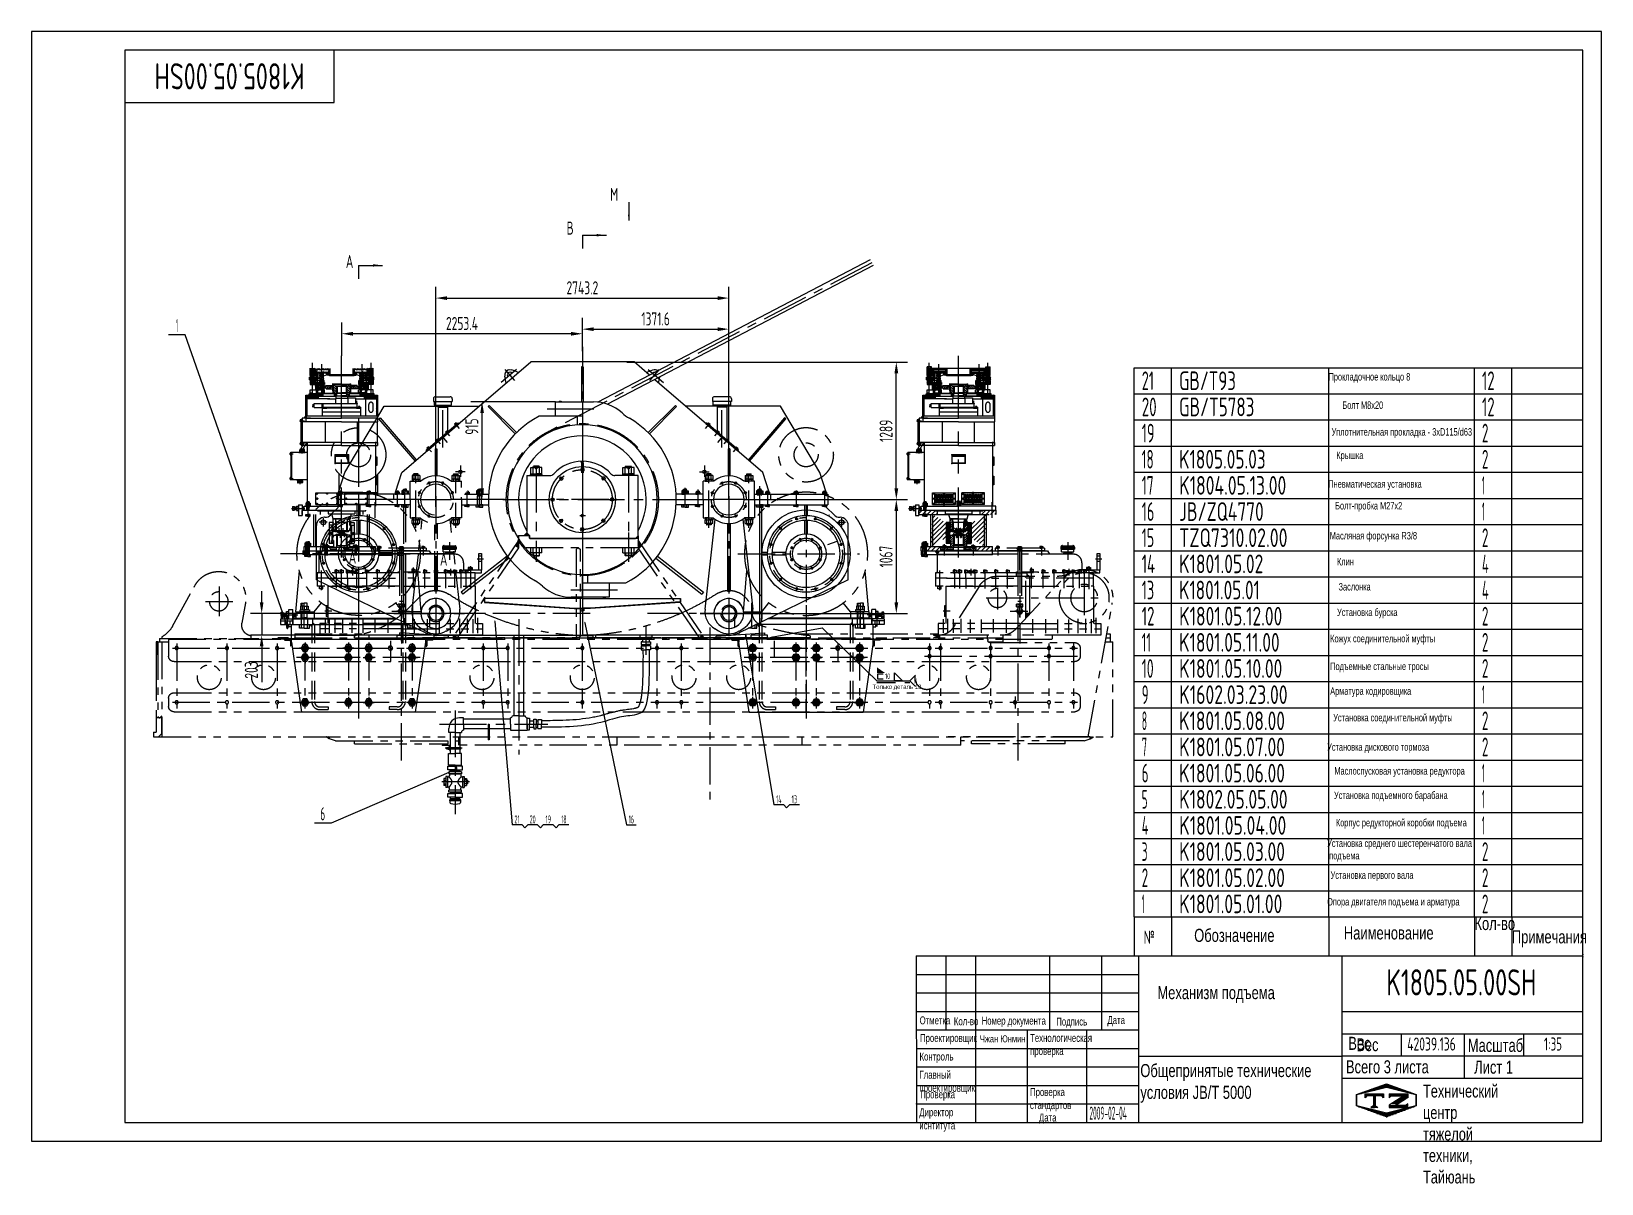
# Model space of a CAD drawing. Header units: millimetres. Extents: x 0 to 14700, y -398 to 10395.
import ezdxf
from ezdxf.enums import TextEntityAlignment as Align

# ---------------------------------------------------------------- set-up
doc = ezdxf.new("R2010")
doc.units = ezdxf.units.MM
doc.header["$LTSCALE"] = 350
for name, pattern in [('F', [0.75, 0.5, -0.25]), ('G', [2, 1.25, -0.25, 0.25, -0.25]), ('K', [2.5, 1.25, -0.25, 0.25, -0.25, 0.25, -0.25])]:
    doc.linetypes.add(name, pattern=pattern)
for name, color, linetype in [('01', 7, 'Continuous'), ('02', 1, 'Continuous'), ('04', 2, 'F'), ('05', 142, 'G'), ('07', 6, 'K'), ('08', 1, 'Continuous'), ('11', 3, 'Continuous'), ('13', 3, 'Continuous'), ('THICK', 7, 'Continuous')]:
    doc.layers.add(name, color=color, linetype=linetype)
doc.styles.get("Standard").update_dxf_attribs({"font": 'isocp', "width": 0.707, "bigfont": 'intecad.shx'})
doc.dimstyles.new('INTE', dxfattribs={"dimscale": 35, "dimtxt": 3.5, "dimasz": 3, "dimexe": 3, "dimexo": 0, "dimgap": 1, "dimtad": 1, "dimdec": 1, "dimdsep": 46, "dimtxsty": 'Standard', "dimcen": 0, "dimclrd": 1, "dimclre": 1, "dimclrt": 3, "dimaunit": 1, "dimadec": 0, "dimazin": 0, "dimtfac": 1, "dimtdec": 1, "dimtmove": 0, "dimatfit": 0, "dimfxl": 1, "dimarcsym": 0})
pattern_1 = [(135, (11033.1927, -4964.1644), (3.535534, 3.535534), []), (45, (11033.1927, -4964.1644), (3.535534, -3.535534), [])]
pattern_2 = [(135, (11033.1927, 2989.306), (3.535534, 3.535534), []), (45, (11033.1927, 2989.306), (3.535534, -3.535534), [])]
pattern_3 = [(135, (26698.878, 101.386), (3.535534, 3.535534), []), (45, (26698.878, 101.386), (3.535534, -3.535534), [])]
pattern_4 = [(315, (8309.216, 2916.0276), (-4.490128, -4.490128), [])]
pattern_5 = [(315, (8309.2162, 2916.0276), (-2.245064, -2.245064), [])]
pattern_6 = [(45, (8309.216, 2916.028), (6.735192, -6.735192), [])]
pattern_7 = [(315, (2533.2162, 2916.0276), (-2.245064, -2.245064), [])]
pattern_8 = [(315, (2533.216, 2916.0276), (-4.490128, -4.490128), [])]
pattern_9 = [(45, (2533.216, 2916.028), (6.735192, -6.735192), [])]

msp = doc.modelspace()

# ---------------------------------------------------------------- texts
at = {"layer": '01', "attachment_point": 1}
for s, insert, char_height in [('{\\fArial|b0|i0|c204|p34;\\C3;Прокладочное кольцо 8}', (12143.72, 7194.9), 70), ('{\\fArial|b0|i0|c204|p34;\\C3;Болт М8х20}', (12272.79, 6928.93), 70), ('{\\fArial|b0|i0|c204|p34;\\C3;Уплотнительная прокладка - 3х\\fArial|b0|i0|c0|p34;D115/d63}', (12172.11, 6678.53), 70), ('{\\fArial|b0|i0|c204|p34;\\C3;Крышка}', (12216.57, 6459.88), 70), ('{\\fArial|b0|i0|c204|p34;\\C3;Пневматическая установка}', (12141.26, 6190.39), 70), ('{\\fArial|b0|i0|c204|p34;\\C3;Болт-пробка М27х2}', (12205.45, 5986.91), 70), ('{\\fArial|b0|i0|c204|p34;\\C3;Масляная форсунка \\fArial|b0|i0|c0|p34;R3/8}', (12155.57, 5706.18), 70), ('{\\fArial|b0|i0|c204|p34;\\C3;Клин}', (12223.2, 5462.84), 70), ('{\\fArial|b0|i0|c204|p34;\\C3;Заслонка}', (12237.44, 5228.05), 70), ('{\\fArial|b0|i0|c204|p34;\\C3;Установка бурска}', (12223.19, 4989.13), 70), ('{\\fArial|b0|i0|c204|p34;\\C3;Кожух соединительной муфты}', (12159.05, 4743.11), 70), ('{\\fArial|b0|i0|c204|p34;\\C3;Подъемные стальные тросы}', (12159.07, 4482.85), 70), ('{\\fArial|b0|i0|c204|p34;\\W1;\\C3;Только деталь 13}', (7874.37, 4276.09), 40), ('{\\fArial|b0|i0|c204|p34;\\C3;Арматура кодировщика}', (12159.07, 4251.11), 70), ('{\\fArial|b0|i0|c204|p34;\\C3;Установка соединительной муфты}', (12187.55, 4002.08), 70), ('{\\fArial|b0|i0|c204|p34;\\C3;Установка дискового тормоза}', (12130.64, 3727.48), 70), ('{\\fArial|b0|i0|c204|p34;\\C3;Маслоспусковая установка редуктора}', (12198.29, 3503.35), 70), ('{\\fArial|b0|i0|c204|p34;\\C3;Установка подъемного барабана}', (12194.71, 3274.94), 70), ('{\\fArial|b0|i0|c204|p34;\\C3;Корпус редукторной коробки подъема}', (12212.55, 3018.47), 70), ('{\\fArial|b0|i0|c204|p34;\\C3;Установка среднего шестеренчатого вала\\P подъема}', (12130.7, 2825.88), 70), ('{\\fArial|b0|i0|c204|p34;\\C3;Установка первого вала}', (12162.75, 2527.04), 70), ('{\\fArial|b0|i0|c204|p34;\\C3;Опора двигателя подъема и арматура}', (12130.78, 2277.73), 70), ('{\\fArial|b0|i0|c204|p34;Кол-во}', (13510, 2100), 122.5), ('{\\Fisocp,intecad|c204;№}', (10413.19, 1971.88), 122.5), ('{\\fArial|b0|i0|c204|p34;Обозначение}', (10885.99, 1988.96), 122.5), ('{\\fArial|b0|i0|c204|p34;Наименование}', (12287.32, 2011.72), 122.5), ('{\\fArial|b0|i0|c204|p34;Примечания}', (13860, 1975.41), 122.5), ('{\\fArial|b0|i0|c204|p34;\\C3;Механизм подъема}', (10541.94, 1452.66), 122.5), ('{\\fArial|b0|i0|c204|p34;Отметка}', (8315.45, 1168.47), 73.8927), ('{\\fArial|b0|i0|c204|p34;Кол-во}', (8635.9, 1159.97), 73.8927), ('{\\fArial|b0|i0|c204|p34;Номер документа}', (8895.47, 1165.66), 73.8927), ('{\\fArial|b0|i0|c204|p34;Подпись}', (9594.41, 1157.14), 73.8927), ('{\\fArial|b0|i0|c204|p34;Дата}', (10073.67, 1171.31), 73.8927), ('{\\fArial|b0|i0|c204|p34;Проектировщик}', (8318.7, 1003.42), 73.8927), ('{\\fArial|b0|i0|c204|p34;\\C3;Чжан Юнмин}', (8879.44, 991.24), 65), ('{\\fArial|b0|i0|c204|p34;Технологическая\\Pпроверка}', (9349.49, 1003.97), 73.8927), ('{\\fArial|b0|i0|c204|p34;Вес}', (12328.77, 977.54), 122.5), ('{\\fArial|b0|i0|c204|p34;Вес}', (12405.55, 963.68), 120.6913), ('{\\fArial|b0|i0|c204|p34;Масштаб}', (13447.8, 958.7), 122.5), ('{\\fArial|b0|i0|c204|p34;Контроль}', (8314.46, 829.37), 73.8927), ('{\\fArial|b0|i0|c204|p34;Всего 3 листа}', (12306.77, 757.7), 122.5), ('{\\fArial|b0|i0|c204|p34;Лист 1}', (13507.53, 754.56), 122.5), ('{\\fArial|b0|i0|c204|p34;Главный\\Pпроектировщик}', (8313.8, 659.29), 73.8927), ('{\\fArial|b0|i0|c204|p34;Общепринятые технические\\Pусловия \\fArial|b0|i0|c0|p34;JB/T 5000}', (10381.68, 722.67), 122.5), ('{\\fArial|b0|i0|c204|p34;Проверка}', (8321.02, 475.52), 73.8927), ('{\\fArial|b0|i0|c204|p34;Проверка\\Pстандартов}', (9348.78, 497.47), 73.8927), ('{\\fArial|b0|i0|c204|p34;Директор\\Pиснтитута}', (8312.66, 307.63), 73.8927), ('{\\fArial|b0|i0|c204|p34;Дата}', (9432.74, 258.24), 73.8927)]:
    msp.add_mtext(s, dxfattribs=dict(at, insert=insert, char_height=char_height))
at = {"layer": '01', "insert": (13028.41, 529.61), "char_height": 120.6913, "width": 5.6717, "attachment_point": 1}
msp.add_mtext('{\\fArial|b0|i0|c204|p34;Технический центр\\Pтяжелой техники, Тайюань}', dxfattribs=at)
at = {"layer": '02', "width": 0.605172}
for height, p, p2 in [(15, (4334.11, 4860.08), (4343.11, 4860.08)), (15, (5176.8, 4847.9), (5185.8, 4847.9)), (50, (2381.55, 4794.54), (2411.55, 4794.54)), (30, (6678.09, 4718.35), (6696.09, 4718.35)), (50, (3959.42, 3454.76), (3989.42, 3454.76))]:
    msp.add_text('●', height=height, dxfattribs=at).set_placement(p, p2, align=Align.FIT)
at = {"layer": '11', "width": 0.694153}
msp.add_text('K1805.05.00SH', height=245, rotation=180, dxfattribs=at).set_placement((2556.95, 10097.5), (1153.05, 10097.5), align=Align.FIT)
at = {"layer": '11', "width": 0.707}
for s, p in [('M', (5417.8, 8769.8)), ('B', (5010.59, 8453.94)), ('A', (2943.77, 8142.21)), ('A', (2970.81, 5373.24)), ('A', (3824.71, 5353.44))]:
    msp.add_text(s, height=122.5, dxfattribs=at).set_placement(p, align=Align.BOTTOM_LEFT)
at = {"layer": '11'}
for s, height, width, p, p2 in [('1', 123.74, 0.404, (1353.7, 7577.77), (1371.2, 7577.77)), ('21', 175, 0.623098, (10395, 7035), (10509.49, 7035)), ('GB/T93', 175, 0.691199, (10745, 7035), (11276.61, 7035)), ('12', 175, 0.611465, (13580, 7035), (13698.78, 7035)), ('20', 175, 0.636567, (10395, 6790), (10534.34, 6790)), ('GB/T5783', 175, 0.695009, (10745, 6790), (11449.39, 6790)), ('12', 175, 0.611465, (13580, 6790), (13698.78, 6790)), ('19', 175, 0.612447, (10395, 6545), (10515.21, 6545)), ('2', 175, 0.562593, (13580, 6545), (13640.06, 6545)), ('18', 175, 0.606, (10395, 6300), (10506.35, 6300)), ('K1805.05.03', 175, 0.691163, (10745, 6300), (11554.96, 6300)), ('2', 175, 0.562593, (13580, 6300), (13640.06, 6300)), ('17', 175, 0.606, (10395, 6055), (10506.35, 6055)), ('K1804.05.13.00', 175, 0.694154, (10745, 6055), (11747.89, 6055)), ('1', 175, 0.404, (13580, 6055), (13604.75, 6055)), ('16', 175, 0.610556, (10395, 5810), (10512.49, 5810)), ('JB/ZQ4770', 175, 0.690811, (10745, 5810), (11536.94, 5810)), ('1', 175, 0.404, (13580, 5810), (13604.75, 5810)), ('15', 175, 0.609833, (10395, 5565), (10511.48, 5565)), ('TZQ7310.02.00', 175, 0.694301, (10745, 5565), (11759.64, 5565)), ('2', 175, 0.562593, (13580, 5565), (13640.06, 5565)), ('14', 175, 0.614783, (10395, 5320), (10518.73, 5320)), ('K1801.05.02', 175, 0.690722, (10745, 5320), (11532.52, 5320)), ('4', 175, 0.543846, (13580, 5320), (13641.86, 5320)), ('13', 175, 0.609833, (10395, 5075), (10511.48, 5075)), ('K1801.05.01', 175, 0.690046, (10745, 5075), (11500.34, 5075)), ('4', 175, 0.543846, (13580, 5075), (13641.86, 5075)), ('12', 175, 0.611465, (10395, 4830), (10513.78, 4830)), ('K1801.05.12.00', 175, 0.69367, (10745, 4830), (11710.77, 4830)), ('2', 175, 0.562593, (13580, 4830), (13640.06, 4830)), ('11', 175, 0.582235, (10395, 4585), (10481.61, 4585)), ('K1801.05.11.00', 175, 0.693326, (10745, 4585), (11686.03, 4585)), ('2', 175, 0.562593, (13580, 4585), (13640.06, 4585)), ('10', 175, 0.606076, (10395, 4340), (10506.45, 4340)), ('K1801.05.10.00', 175, 0.69367, (10745, 4340), (11710.77, 4340)), ('2', 175, 0.562593, (13580, 4340), (13640.06, 4340)), ('9', 175, 0.579528, (10395, 4095), (10458.04, 4095)), ('K1602.03.23.00', 175, 0.694308, (10745, 4095), (11760.26, 4095)), ('1', 175, 0.404, (13580, 4095), (13604.75, 4095)), ('8', 175, 0.514182, (10395, 3850), (10444.49, 3850)), ('K1801.05.08.00', 175, 0.693997, (10745, 3850), (11735.52, 3850)), ('2', 175, 0.562593, (13580, 3850), (13640.06, 3850)), ('7', 175, 0.514182, (10395, 3605), (10444.49, 3605)), ('K1801.05.07.00', 175, 0.693997, (10745, 3605), (11735.52, 3605)), ('2', 175, 0.562593, (13580, 3605), (13640.06, 3605)), ('6', 175, 0.600695, (10395, 3360), (10458.03, 3360)), ('K1801.05.06.00', 175, 0.693997, (10745, 3360), (11735.52, 3360)), ('1', 175, 0.404, (13580, 3360), (13604.75, 3360)), ('14', 74.246, 0.578769, (6972.32, 3164.81), (7021.73, 3164.81)), ('13', 74.246, 0.647779, (7116.81, 3164.81), (7169.3, 3164.81)), ('5', 175, 0.527686, (10395, 3115), (10449.61, 3115)), ('K1802.05.05.00', 175, 0.694308, (10745, 3115), (11760.26, 3115)), ('1', 175, 0.404, (13580, 3115), (13604.75, 3115)), ('6', 123.74, 0.600695, (2705.42, 3004.91), (2749.99, 3004.91)), ('21', 74.246, 0.623098, (4522.59, 2977.28), (4571.17, 2977.28)), ('20', 74.246, 0.600864, (4665.02, 2977.28), (4720.82, 2977.28)), ('19', 74.246, 0.612447, (4813.45, 2977.28), (4864.45, 2977.28)), ('18', 74.246, 0.606, (4961.36, 2977.28), (5008.6, 2977.28)), ('16', 74.246, 0.610556, (5591.42, 2977.28), (5641.27, 2977.28)), ('4', 175, 0.543846, (10395, 2870), (10456.86, 2870)), ('K1801.05.04.00', 175, 0.694154, (10745, 2870), (11747.89, 2870)), ('1', 175, 0.404, (13580, 2870), (13604.75, 2870)), ('3', 175, 0.527686, (10395, 2625), (10449.61, 2625)), ('K1801.05.03.00', 175, 0.693997, (10745, 2625), (11735.52, 2625)), ('2', 175, 0.562593, (13580, 2625), (13640.06, 2625)), ('2', 175, 0.562593, (10395, 2380), (10455.06, 2380)), ('K1801.05.02.00', 175, 0.693997, (10745, 2380), (11735.52, 2380)), ('2', 175, 0.562593, (13580, 2380), (13640.06, 2380)), ('1', 175, 0.404, (10395, 2135), (10419.75, 2135)), ('K1801.05.01.00', 175, 0.69367, (10745, 2135), (11710.77, 2135)), ('2', 175, 0.562593, (13580, 2135), (13640.06, 2135)), ('K1805.05.00SH', 245, 0.694153, (12685.55, 1365), (14089.45, 1365)), ('42039.136', 122.5, 0.651275, (12880, 848.75), (13335, 848.75)), ('1:35', 122.5, 0.656293, (14160.93, 848.75), (14329.07, 848.75)), ('2009-02-04', 122.5, 0.410893, (9905, 201.25), (10255, 201.25))]:
    msp.add_text(s, height=height, dxfattribs=dict(at, width=width)).set_placement(p, p2, align=Align.FIT)

# ---------------------------------------------------------------- blocks, each defined once
blk = doc.blocks.new('A$C2F3B3551')
at = {"layer": '07', "linetype": 'K', "ltscale": 0.8}
h = blk.add_hatch(dxfattribs=at)
h.set_pattern_fill('_USER', color=6, scale=5, angle=45, style=0, double=1, pattern_type=0)
h.set_pattern_definition(pattern_2)
h.paths.add_polyline_path([(813, 2148), (813, 2161), (826, 2161)])
h.paths.add_polyline_path([(800, 2174), (800, 2161), (787, 2161)])
h = blk.add_hatch(dxfattribs=at)
h.set_pattern_fill('_USER', color=6, scale=5, angle=45, style=0, double=1, pattern_type=0)
h.set_pattern_definition(pattern_1)
h.paths.add_polyline_path([(813, 1769), (775, 1809), (775, 1812), (813, 1812)])
h = blk.add_hatch(dxfattribs=at)
h.set_pattern_fill('_USER', color=6, scale=5, angle=45, style=0, double=1, pattern_type=0)
h.set_pattern_definition(pattern_2)
h.paths.add_polyline_path([(1623, 1583), (1623, 1609), (1677, 1583)])
at = {"layer": '07', "linetype": 'K'}
h = blk.add_hatch(dxfattribs=at)
h.set_pattern_fill('_USER', color=6, scale=5, angle=45, style=0, double=1, pattern_type=0)
h.set_pattern_definition([(45, (-636.846, -3935.6026), (-3.535534, 3.535534), []), (135, (-636.846, -3935.6026), (-3.535534, -3.535534), [])])
h.paths.add_polyline_path([(2370, 1472, 0.414214), (2386, 1488), (2370, 1488)])
h.paths.add_polyline_path([(2386, 1488, 0.414214), (2370, 1503), (2370, 1488)])
h.paths.add_polyline_path([(2370, 1503, 0.414214), (2355, 1488), (2370, 1488)])
h.paths.add_polyline_path([(2355, 1488, 0.414214), (2370, 1472), (2370, 1488)])
at = {"layer": '07', "linetype": 'K', "ltscale": 0.8}
h = blk.add_hatch(dxfattribs=at)
h.set_pattern_fill('_USER', color=6, scale=5, angle=45, style=0, double=1, pattern_type=0)
h.set_pattern_definition([(45, (-2329.1437, -1275.3697), (-3.535534, 3.535534), []), (135, (-2329.1437, -1275.3697), (-3.535534, -3.535534), [])])
h.paths.add_polyline_path([(2593, 1488, 0.414214), (2574, 1507), (2574, 1488)])
h.paths.add_polyline_path([(2555, 1488, 0.414214), (2574, 1469), (2574, 1488)])
at = {"layer": '07', "linetype": 'K'}
h = blk.add_hatch(dxfattribs=at)
h.set_pattern_fill('_USER', color=6, scale=5, angle=45, style=0, double=1, pattern_type=0)
h.set_pattern_definition([(45, (-230.446, -3935.6026), (-3.535534, 3.535534), []), (135, (-230.446, -3935.6026), (-3.535534, -3.535534), [])])
h.paths.add_polyline_path([(2777, 1472, 0.414214), (2792, 1488), (2777, 1488)])
h.paths.add_polyline_path([(2792, 1488, 0.414214), (2777, 1503), (2777, 1488)])
h.paths.add_polyline_path([(2777, 1503, 0.414214), (2761, 1488), (2777, 1488)])
h.paths.add_polyline_path([(2761, 1488, 0.414214), (2777, 1472), (2777, 1488)])
h = blk.add_hatch(dxfattribs=at)
h.set_pattern_fill('_USER', color=6, scale=5, angle=45, style=0, double=1, pattern_type=0)
h.set_pattern_definition([(45, (-39.946, -3935.6026), (-3.535534, 3.535534), []), (135, (-39.946, -3935.6026), (-3.535534, -3.535534), [])])
h.paths.add_polyline_path([(2967, 1472, 0.414214), (2983, 1488), (2967, 1488)])
h.paths.add_polyline_path([(2983, 1488, 0.414214), (2967, 1503), (2967, 1488)])
h.paths.add_polyline_path([(2967, 1503, 0.414214), (2952, 1488), (2967, 1488)])
h.paths.add_polyline_path([(2952, 1488, 0.414214), (2967, 1472), (2967, 1488)])
h = blk.add_hatch(dxfattribs=at)
h.set_pattern_fill('_USER', color=6, scale=5, angle=45, style=0, double=1, pattern_type=0)
h.set_pattern_definition([(45, (366.454, -3935.6026), (-3.535534, 3.535534), []), (135, (366.454, -3935.6026), (-3.535534, -3.535534), [])])
h.paths.add_polyline_path([(3374, 1472, 0.414214), (3389, 1488), (3374, 1488)])
h.paths.add_polyline_path([(3389, 1488, 0.414214), (3374, 1503), (3374, 1488)])
h.paths.add_polyline_path([(3374, 1503, 0.414214), (3358, 1488), (3374, 1488)])
h.paths.add_polyline_path([(3358, 1488, 0.414214), (3374, 1472), (3374, 1488)])
h = blk.add_hatch(dxfattribs=at)
h.set_pattern_fill('_USER', color=6, scale=5, angle=45, style=0, double=1, pattern_type=0)
h.set_pattern_definition([(45, (3551.154, -3935.6026), (-3.535534, 3.535534), []), (135, (3551.154, -3935.6026), (-3.535534, -3.535534), [])])
h.paths.add_polyline_path([(6558, 1472, 0.414214), (6574, 1488), (6558, 1488)])
h.paths.add_polyline_path([(6574, 1488, 0.414214), (6558, 1503), (6558, 1488)])
h.paths.add_polyline_path([(6558, 1503, 0.414214), (6543, 1488), (6558, 1488)])
h.paths.add_polyline_path([(6543, 1488, 0.414214), (6558, 1472), (6558, 1488)])
at = {"layer": '07', "linetype": 'K', "ltscale": 0.8}
h = blk.add_hatch(dxfattribs=at)
h.set_pattern_fill('_USER', color=6, scale=5, angle=45, style=0, double=1, pattern_type=0)
h.set_pattern_definition([(45, (1858.8563, -1275.3697), (-3.535534, 3.535534), []), (135, (1858.8563, -1275.3697), (-3.535534, -3.535534), [])])
h.paths.add_polyline_path([(6781, 1488, 0.414214), (6762, 1507), (6762, 1488)])
h.paths.add_polyline_path([(6743, 1488, 0.414214), (6762, 1469), (6762, 1488)])
at = {"layer": '07', "linetype": 'K'}
h = blk.add_hatch(dxfattribs=at)
h.set_pattern_fill('_USER', color=6, scale=5, angle=45, style=0, double=1, pattern_type=0)
h.set_pattern_definition([(45, (3957.554, -3935.6026), (-3.535534, 3.535534), []), (135, (3957.554, -3935.6026), (-3.535534, -3.535534), [])])
h.paths.add_polyline_path([(6965, 1472, 0.414214), (6980, 1488), (6965, 1488)])
h.paths.add_polyline_path([(6980, 1488, 0.414214), (6965, 1503), (6965, 1488)])
h.paths.add_polyline_path([(6965, 1503, 0.414214), (6949, 1488), (6965, 1488)])
h.paths.add_polyline_path([(6949, 1488, 0.414214), (6965, 1472), (6965, 1488)])
h = blk.add_hatch(dxfattribs=at)
h.set_pattern_fill('_USER', color=6, scale=5, angle=45, style=0, double=1, pattern_type=0)
h.set_pattern_definition([(45, (4148.054, -3935.6026), (-3.535534, 3.535534), []), (135, (4148.054, -3935.6026), (-3.535534, -3.535534), [])])
h.paths.add_polyline_path([(7155, 1472, 0.414214), (7171, 1488), (7155, 1488)])
h.paths.add_polyline_path([(7171, 1488, 0.414214), (7155, 1503), (7155, 1488)])
h.paths.add_polyline_path([(7155, 1503, 0.414214), (7140, 1488), (7155, 1488)])
h.paths.add_polyline_path([(7140, 1488, 0.414214), (7155, 1472), (7155, 1488)])
h = blk.add_hatch(dxfattribs=at)
h.set_pattern_fill('_USER', color=6, scale=5, angle=45, style=0, double=1, pattern_type=0)
h.set_pattern_definition([(45, (4554.454, -3935.6026), (-3.535534, 3.535534), []), (135, (4554.454, -3935.6026), (-3.535534, -3.535534), [])])
h.paths.add_polyline_path([(7562, 1472, 0.414214), (7577, 1488), (7562, 1488)])
h.paths.add_polyline_path([(7577, 1488, 0.414214), (7562, 1503), (7562, 1488)])
h.paths.add_polyline_path([(7562, 1503, 0.414214), (7546, 1488), (7562, 1488)])
h.paths.add_polyline_path([(7546, 1488, 0.414214), (7562, 1472), (7562, 1488)])
h = blk.add_hatch(dxfattribs=at)
h.set_pattern_fill('_USER', color=6, scale=5, angle=45, style=0, double=1, pattern_type=0)
h.set_pattern_definition([(45, (-636.846, -4024.5026), (-3.535534, 3.535534), []), (135, (-636.846, -4024.5026), (-3.535534, -3.535534), [])])
h.paths.add_polyline_path([(2370, 1383, 0.414214), (2386, 1399), (2370, 1399)])
h.paths.add_polyline_path([(2386, 1399, 0.414214), (2370, 1415), (2370, 1399)])
h.paths.add_polyline_path([(2370, 1415, 0.414214), (2355, 1399), (2370, 1399)])
h.paths.add_polyline_path([(2355, 1399, 0.414214), (2370, 1383), (2370, 1399)])
h = blk.add_hatch(dxfattribs=at)
h.set_pattern_fill('_USER', color=6, scale=5, angle=45, style=0, double=1, pattern_type=0)
h.set_pattern_definition([(45, (-230.446, -4024.5026), (-3.535534, 3.535534), []), (135, (-230.446, -4024.5026), (-3.535534, -3.535534), [])])
h.paths.add_polyline_path([(2777, 1383, 0.414214), (2792, 1399), (2777, 1399)])
h.paths.add_polyline_path([(2792, 1399, 0.414214), (2777, 1415), (2777, 1399)])
h.paths.add_polyline_path([(2777, 1415, 0.414214), (2761, 1399), (2777, 1399)])
h.paths.add_polyline_path([(2761, 1399, 0.414214), (2777, 1383), (2777, 1399)])
h = blk.add_hatch(dxfattribs=at)
h.set_pattern_fill('_USER', color=6, scale=5, angle=45, style=0, double=1, pattern_type=0)
h.set_pattern_definition([(45, (-39.946, -4024.5026), (-3.535534, 3.535534), []), (135, (-39.946, -4024.5026), (-3.535534, -3.535534), [])])
h.paths.add_polyline_path([(2967, 1383, 0.414214), (2983, 1399), (2967, 1399)])
h.paths.add_polyline_path([(2983, 1399, 0.414214), (2967, 1415), (2967, 1399)])
h.paths.add_polyline_path([(2967, 1415, 0.414214), (2952, 1399), (2967, 1399)])
h.paths.add_polyline_path([(2952, 1399, 0.414214), (2967, 1383), (2967, 1399)])
h = blk.add_hatch(dxfattribs=at)
h.set_pattern_fill('_USER', color=6, scale=5, angle=45, style=0, double=1, pattern_type=0)
h.set_pattern_definition([(45, (366.454, -4024.5026), (-3.535534, 3.535534), []), (135, (366.454, -4024.5026), (-3.535534, -3.535534), [])])
h.paths.add_polyline_path([(3374, 1383, 0.414214), (3389, 1399), (3374, 1399)])
h.paths.add_polyline_path([(3389, 1399, 0.414214), (3374, 1415), (3374, 1399)])
h.paths.add_polyline_path([(3374, 1415, 0.414214), (3358, 1399), (3374, 1399)])
h.paths.add_polyline_path([(3358, 1399, 0.414214), (3374, 1383), (3374, 1399)])
h = blk.add_hatch(dxfattribs=at)
h.set_pattern_fill('_USER', color=6, scale=5, angle=45, style=0, double=1, pattern_type=0)
h.set_pattern_definition([(45, (3551.154, -4024.5026), (-3.535534, 3.535534), []), (135, (3551.154, -4024.5026), (-3.535534, -3.535534), [])])
h.paths.add_polyline_path([(6558, 1383, 0.414214), (6574, 1399), (6558, 1399)])
h.paths.add_polyline_path([(6574, 1399, 0.414214), (6558, 1415), (6558, 1399)])
h.paths.add_polyline_path([(6558, 1415, 0.414214), (6543, 1399), (6558, 1399)])
h.paths.add_polyline_path([(6543, 1399, 0.414214), (6558, 1383), (6558, 1399)])
h = blk.add_hatch(dxfattribs=at)
h.set_pattern_fill('_USER', color=6, scale=5, angle=45, style=0, double=1, pattern_type=0)
h.set_pattern_definition([(45, (3957.554, -4024.5026), (-3.535534, 3.535534), []), (135, (3957.554, -4024.5026), (-3.535534, -3.535534), [])])
h.paths.add_polyline_path([(6965, 1383, 0.414214), (6980, 1399), (6965, 1399)])
h.paths.add_polyline_path([(6980, 1399, 0.414214), (6965, 1415), (6965, 1399)])
h.paths.add_polyline_path([(6965, 1415, 0.414214), (6949, 1399), (6965, 1399)])
h.paths.add_polyline_path([(6949, 1399, 0.414214), (6965, 1383), (6965, 1399)])
h = blk.add_hatch(dxfattribs=at)
h.set_pattern_fill('_USER', color=6, scale=5, angle=45, style=0, double=1, pattern_type=0)
h.set_pattern_definition([(45, (4148.054, -4024.5026), (-3.535534, 3.535534), []), (135, (4148.054, -4024.5026), (-3.535534, -3.535534), [])])
h.paths.add_polyline_path([(7155, 1383, 0.414214), (7171, 1399), (7155, 1399)])
h.paths.add_polyline_path([(7171, 1399, 0.414214), (7155, 1415), (7155, 1399)])
h.paths.add_polyline_path([(7155, 1415, 0.414214), (7140, 1399), (7155, 1399)])
h.paths.add_polyline_path([(7140, 1399, 0.414214), (7155, 1383), (7155, 1399)])
h = blk.add_hatch(dxfattribs=at)
h.set_pattern_fill('_USER', color=6, scale=5, angle=45, style=0, double=1, pattern_type=0)
h.set_pattern_definition([(45, (4554.454, -4024.5026), (-3.535534, 3.535534), []), (135, (4554.454, -4024.5026), (-3.535534, -3.535534), [])])
h.paths.add_polyline_path([(7562, 1383, 0.414214), (7577, 1399), (7562, 1399)])
h.paths.add_polyline_path([(7577, 1399, 0.414214), (7562, 1415), (7562, 1399)])
h.paths.add_polyline_path([(7562, 1415, 0.414214), (7546, 1399), (7562, 1399)])
h.paths.add_polyline_path([(7546, 1399, 0.414214), (7562, 1383), (7562, 1399)])
h = blk.add_hatch(dxfattribs=at)
h.set_pattern_fill('_USER', color=6, scale=5, angle=45, style=0, double=1, pattern_type=0)
h.set_pattern_definition([(45, (-636.846, -4443.6026), (-3.535534, 3.535534), []), (135, (-636.846, -4443.6026), (-3.535534, -3.535534), [])])
h.paths.add_polyline_path([(2370, 964, 0.414214), (2386, 980), (2370, 980)])
h.paths.add_polyline_path([(2386, 980, 0.414214), (2370, 995), (2370, 980)])
h.paths.add_polyline_path([(2370, 995, 0.414214), (2355, 980), (2370, 980)])
h.paths.add_polyline_path([(2355, 980, 0.414214), (2370, 964), (2370, 980)])
h = blk.add_hatch(dxfattribs=at)
h.set_pattern_fill('_USER', color=6, scale=5, angle=45, style=0, double=1, pattern_type=0)
h.set_pattern_definition([(45, (-230.446, -4443.6026), (-3.535534, 3.535534), []), (135, (-230.446, -4443.6026), (-3.535534, -3.535534), [])])
h.paths.add_polyline_path([(2777, 964, 0.414214), (2792, 980), (2777, 980)])
h.paths.add_polyline_path([(2792, 980, 0.414214), (2777, 995), (2777, 980)])
h.paths.add_polyline_path([(2777, 995, 0.414214), (2761, 980), (2777, 980)])
h.paths.add_polyline_path([(2761, 980, 0.414214), (2777, 964), (2777, 980)])
h = blk.add_hatch(dxfattribs=at)
h.set_pattern_fill('_USER', color=6, scale=5, angle=45, style=0, double=1, pattern_type=0)
h.set_pattern_definition([(45, (-39.946, -4443.6026), (-3.535534, 3.535534), []), (135, (-39.946, -4443.6026), (-3.535534, -3.535534), [])])
h.paths.add_polyline_path([(2967, 964, 0.414214), (2983, 980), (2967, 980)])
h.paths.add_polyline_path([(2983, 980, 0.414214), (2967, 995), (2967, 980)])
h.paths.add_polyline_path([(2967, 995, 0.414214), (2952, 980), (2967, 980)])
h.paths.add_polyline_path([(2952, 980, 0.414214), (2967, 964), (2967, 980)])
h = blk.add_hatch(dxfattribs=at)
h.set_pattern_fill('_USER', color=6, scale=5, angle=45, style=0, double=1, pattern_type=0)
h.set_pattern_definition([(45, (366.454, -4443.6026), (-3.535534, 3.535534), []), (135, (366.454, -4443.6026), (-3.535534, -3.535534), [])])
h.paths.add_polyline_path([(3374, 964, 0.414214), (3389, 980), (3374, 980)])
h.paths.add_polyline_path([(3389, 980, 0.414214), (3374, 995), (3374, 980)])
h.paths.add_polyline_path([(3374, 995, 0.414214), (3358, 980), (3374, 980)])
h.paths.add_polyline_path([(3358, 980, 0.414214), (3374, 964), (3374, 980)])
h = blk.add_hatch(dxfattribs=at)
h.set_pattern_fill('_USER', color=6, scale=5, angle=45, style=0, double=1, pattern_type=0)
h.set_pattern_definition([(45, (3551.154, -4443.6026), (-3.535534, 3.535534), []), (135, (3551.154, -4443.6026), (-3.535534, -3.535534), [])])
h.paths.add_polyline_path([(6558, 964, 0.414214), (6574, 980), (6558, 980)])
h.paths.add_polyline_path([(6574, 980, 0.414214), (6558, 995), (6558, 980)])
h.paths.add_polyline_path([(6558, 995, 0.414214), (6543, 980), (6558, 980)])
h.paths.add_polyline_path([(6543, 980, 0.414214), (6558, 964), (6558, 980)])
h = blk.add_hatch(dxfattribs=at)
h.set_pattern_fill('_USER', color=6, scale=5, angle=45, style=0, double=1, pattern_type=0)
h.set_pattern_definition([(45, (3957.554, -4443.6026), (-3.535534, 3.535534), []), (135, (3957.554, -4443.6026), (-3.535534, -3.535534), [])])
h.paths.add_polyline_path([(6965, 964, 0.414214), (6980, 980), (6965, 980)])
h.paths.add_polyline_path([(6980, 980, 0.414214), (6965, 995), (6965, 980)])
h.paths.add_polyline_path([(6965, 995, 0.414214), (6949, 980), (6965, 980)])
h.paths.add_polyline_path([(6949, 980, 0.414214), (6965, 964), (6965, 980)])
h = blk.add_hatch(dxfattribs=at)
h.set_pattern_fill('_USER', color=6, scale=5, angle=45, style=0, double=1, pattern_type=0)
h.set_pattern_definition([(45, (4148.054, -4443.6026), (-3.535534, 3.535534), []), (135, (4148.054, -4443.6026), (-3.535534, -3.535534), [])])
h.paths.add_polyline_path([(7155, 964, 0.414214), (7171, 980), (7155, 980)])
h.paths.add_polyline_path([(7171, 980, 0.414214), (7155, 995), (7155, 980)])
h.paths.add_polyline_path([(7155, 995, 0.414214), (7140, 980), (7155, 980)])
h.paths.add_polyline_path([(7140, 980, 0.414214), (7155, 964), (7155, 980)])
h = blk.add_hatch(dxfattribs=at)
h.set_pattern_fill('_USER', color=6, scale=5, angle=45, style=0, double=1, pattern_type=0)
h.set_pattern_definition([(45, (4554.454, -4443.6026), (-3.535534, 3.535534), []), (135, (4554.454, -4443.6026), (-3.535534, -3.535534), [])])
h.paths.add_polyline_path([(7562, 964, 0.414214), (7577, 980), (7562, 980)])
h.paths.add_polyline_path([(7577, 980, 0.414214), (7562, 995), (7562, 980)])
h.paths.add_polyline_path([(7562, 995, 0.414214), (7546, 980), (7562, 980)])
h.paths.add_polyline_path([(7546, 980, 0.414214), (7562, 964), (7562, 980)])
at = {"layer": '07', "linetype": 'K', "ltscale": 0.8}
h = blk.add_hatch(dxfattribs=at)
h.set_pattern_fill('_USER', color=6, scale=5, angle=45, style=0, double=1, pattern_type=0)
h.set_pattern_definition(pattern_1)
h.paths.add_polyline_path([(180, 656), (211, 656), (211, 637)])
h = blk.add_hatch(dxfattribs=at)
h.set_pattern_fill('_USER', color=6, scale=5, angle=45, style=0, double=1, pattern_type=0)
h.set_pattern_definition([(45, (-3489.1926, -4964.1644), (-3.535534, 3.535534), []), (135, (-3489.1926, -4964.1644), (-3.535534, -3.535534), [])])
h.paths.add_polyline_path([(7364, 656), (7333, 656), (7333, 637)])
at = {"layer": '05', "color": 142, "linetype": 'G', "ltscale": 0.8}
for p, q in [((267, 2142), (267, 1795)), ((8367, 2063), (8367, 1787)), ((1185, 1957), (85, 1957)), ((1080, 2053), (1080, 1849)), ((3594, 1949), (3594, 1680)), ((8495, 1925), (8239, 1925)), ((3476, 1811), (4357, 1811)), ((4893, 1811), (6434, 1811)), ((8803, 1488), (331, 1488)), ((368, 1530), (368, 921)), ((597, 1530), (597, 921)), ((1143, 1530), (1143, 921)), ((1613, 1530), (1613, 921)), ((1715, 1530), (1715, 921)), ((2370, 1533), (2370, 922)), ((2777, 1533), (2777, 922)), ((2872, 1570), (2872, 891)), ((2967, 1533), (2967, 922)), ((3374, 1533), (3374, 922)), ((4039, 1530), (4039, 921)), ((4267, 1530), (4267, 921)), ((4966, 1530), (4966, 921)), ((5664, 1530), (5664, 921)), ((5893, 1530), (5893, 921)), ((6558, 1533), (6558, 922)), ((6965, 1533), (6965, 922)), ((7155, 1533), (7155, 922)), ((7823, 1530), (7823, 921)), ((8293, 1530), (8293, 921)), ((8763, 1530), (8763, 921)), ((1762, 1412), (331, 1412)), ((2296, 1399), (3452, 1399)), ((8803, 980), (331, 980))]:
    blk.add_line(p, q, dxfattribs=at)
at = {"layer": '05', "color": 4, "linetype": 'G', "ltscale": 0.8}
for p, q in [((884, 434), (884, 1809)), ((6660, 434), (6660, 1809)), ((3772, 1680), (3772, 0))]:
    blk.add_line(p, q, dxfattribs=at)
at = {"layer": '07', "color": 6, "linetype": 'K', "ltscale": 0.8}
for p, q in [((918, 1657), (461, 2142)), ((1080, 2161), (504, 2161)), ((775, 1809), (775, 2161)), ((787, 2161), (800, 2174)), ((800, 2161), (800, 2192)), ((902, 2192), (800, 2192)), ((813, 1769), (813, 2161)), ((826, 2161), (813, 2148)), ((902, 2161), (902, 2192)), ((1252, 2066), (1494, 1681)), ((8803, 1692), (8592, 2074)), ((229, 656), (4, 1911)), ((6337, 1949), (6337, 1680)), ((6490, 1965), (6593, 1861)), ((775, 1812), (813, 1812)), ((8119, 1911), (8153, 1720)), ((57, 1621), (25, 1621)), ((25, 1621), (25, 1545)), ((2969, 1621), (1564, 1621)), ((1678, 1621), (1678, 1608)), ((7658, 1621), (7009, 1621)), ((7454, 1621), (7454, 1608)), ((7658, 1621), (7658, 1583)), ((0, 656), (0, 1545)), ((70, 1545), (0, 1545)), ((63, 1583), (25, 1583)), ((305, 1488), (305, 1412)), ((1150, 1539), (356, 1539)), ((1029, 1609), (1029, 1539)), ((7658, 1583), (1029, 1583)), ((1164, 1545), (1029, 1545)), ((8839, 1570), (1169, 1570)), ((1169, 1570), (1169, 1558)), ((1623, 1609), (1623, 1583)), ((1623, 1609), (1677, 1583)), ((1678, 1608), (1623, 1608)), ((2574, 1529), (2574, 1361)), ((2832, 1603), (2832, 1583)), ((2832, 1583), (4839, 1583)), ((6062, 1583), (3795, 1583)), ((4839, 1583), (4839, 1610)), ((4864, 1583), (4864, 1603)), ((7099, 1583), (4864, 1583)), ((7099, 1583), (4864, 1583)), ((4966, 1530), (4966, 1442)), ((6113, 1583), (6621, 1583)), ((6113, 1583), (6621, 1583)), ((6762, 1529), (6762, 1361)), ((7060, 1570), (7060, 891)), ((7454, 1608), (7068, 1608)), ((7099, 1583), (7099, 1602)), ((7562, 1533), (7562, 922)), ((7658, 1570), (7658, 1583)), ((7668, 1577), (7668, 1570)), ((7869, 1577), (7668, 1577)), ((8925, 1577), (7993, 1577)), ((8065, 1577), (8065, 1601)), ((8839, 1570), (8839, 1412)), ((8903, 1545), (8839, 1545)), ((8903, 1592), (8903, 1577)), ((8903, 1592), (8903, 1577)), ((8903, 1545), (8903, 706)), ((8903, 1545), (8903, 853)), ((8903, 1545), (8903, 656)), ((8935, 1545), (8903, 1545)), ((8925, 1577), (8925, 1545)), ((8935, 1545), (8941, 1539)), ((8941, 1545), (8954, 1545)), ((8941, 1431), (8941, 1545)), ((8941, 1539), (8941, 847)), ((8954, 1545), (8954, 1431)), ((8788, 1361), (356, 1361)), ((6484, 1399), (7640, 1399)), ((8954, 1431), (8941, 1431)), ((8788, 1069), (356, 1069)), ((915, 1033), (915, 921)), ((4966, 1036), (4966, 921)), ((305, 1018), (305, 942)), ((8788, 891), (356, 891)), ((8839, 1018), (8839, 942)), ((8922, 834), (8903, 853)), ((8903, 688), (8903, 834)), ((8903, 834), (8954, 834)), ((8928, 834), (8922, 834)), ((8941, 847), (8928, 834)), ((8954, 834), (8954, 701)), ((8979, 656), (0, 656)), ((211, 637), (180, 656)), ((211, 656), (1580, 656)), ((211, 637), (211, 656)), ((268, 618), (211, 637)), ((268, 618), (1423, 618)), ((446, 592), (446, 618)), ((446, 592), (1322, 592)), ((1322, 592), (1322, 618)), ((1423, 579), (1423, 656)), ((2906, 579), (2906, 656)), ((4638, 579), (4638, 656)), ((6122, 579), (6122, 656)), ((7276, 618), (6122, 618)), ((6222, 592), (6222, 618)), ((7098, 592), (6222, 592)), ((7098, 592), (7098, 618)), ((7276, 618), (7333, 637)), ((7333, 637), (7333, 656)), ((7333, 637), (7364, 656)), ((8903, 706), (8903, 656)), ((8935, 656), (8903, 688)), ((8979, 701), (8954, 701)), ((8979, 701), (8979, 656)), ((1423, 579), (6122, 579))]:
    blk.add_line(p, q, dxfattribs=at)
at = {"layer": '07', "color": 6, "linetype": 'K'}
blk.add_line((8954, 1431), (8954, 834), dxfattribs=at)
at = {"layer": '07', "color": 6, "linetype": 'K', "ltscale": 0.8}
for centre, radius in [((267, 1957), 235), ((267, 1957), 127), ((1080, 1957), 88.5), ((8369, 1925), 88.5), ((368, 1488), 14.8), ((597, 1488), 14.8), ((1143, 1488), 14.8), ((1613, 1488), 14.8), ((1715, 1488), 14.8), ((2370, 1488), 15.6), ((2574, 1488), 19.1), ((2777, 1488), 15.6), ((2967, 1488), 15.6), ((3374, 1488), 15.6), ((4039, 1488), 14.8), ((4267, 1488), 14.8), ((4966, 1488), 14.8), ((5664, 1488), 14.8), ((5893, 1488), 14.8), ((6558, 1488), 15.6), ((6762, 1488), 19.1), ((6965, 1488), 15.6), ((7155, 1488), 15.6), ((7562, 1488), 15.6), ((7823, 1488), 14.8), ((8293, 1488), 14.8), ((8763, 1488), 14.8), ((597, 1412), 14.8), ((1143, 1412), 14.8), ((1257, 1215), 114), ((1740, 1215), 114), ((1715, 1412), 14.8), ((2370, 1399), 15.6), ((2777, 1399), 15.6), ((2967, 1399), 15.6), ((3374, 1399), 15.6), ((3502, 1215), 114), ((4013, 1215), 114), ((4966, 1215), 114), ((5905, 1215), 114), ((6558, 1399), 15.6), ((6965, 1399), 15.6), ((7155, 1399), 15.6), ((7562, 1399), 15.6), ((7950, 1215), 114), ((8458, 1215), 114), ((368, 980), 14.8), ((597, 980), 14.8), ((915, 980), 14.8), ((1143, 980), 14.8), ((1613, 980), 14.8), ((1715, 980), 14.8), ((2370, 980), 15.6), ((2777, 980), 15.6), ((2967, 980), 15.6), ((3374, 980), 15.6), ((4039, 980), 14.8), ((4267, 980), 14.8), ((4966, 980), 14.8), ((5664, 980), 14.8), ((5893, 980), 14.8), ((6558, 980), 15.6), ((6965, 980), 15.6), ((7155, 980), 15.6), ((7562, 980), 15.6), ((7823, 980), 14.8), ((8293, 980), 14.8), ((8763, 980), 14.8)]:
    blk.add_circle(centre, radius, dxfattribs=at)
at = {"layer": '07', "color": 6, "linetype": 'K'}
for centre in [(3594, 1811), (6337, 1811)]:
    blk.add_circle(centre, 76, dxfattribs=at)
at = {"layer": '07', "color": 6, "linetype": 'K', "ltscale": 0.8}
for centre, radius, start, end in [((267, 1958), 267, 43.3393, 190.1567), ((8370, 1951), 254, 28.8717, 190.8095), ((504, 2364), 203, 239.7493, 270), ((1080, 1958), 203, 32.1379, 90), ((3594, 1812), 216, 56.204, 176.2786), ((5036, 4040), 2438, 237.086, 243.2514), ((4895, 4040), 2438, 295.2734, 303.0349), ((6337, 1812), 216, 44.8024, 123.796), ((3227, 1836), 152, 286.5658, 356.2786), ((5036, 4040), 2438, 243.2514, 265.3622), ((4895, 4040), 2438, 269.2714, 295.2734), ((7242, 2506), 915, 224.8024, 261.0087), ((1029, 1761), 152, 223.3393, 270), ((1623, 1761), 152, 212.1379, 270), ((2575, 4027), 2438, 276.051, 286.5658), ((8052, 1703), 102, 277.0954, 10), ((9025, 1815), 254, 208.8717, 241.2152), ((356, 1488), 51, 90, 180), ((1150, 1558), 19, 270, 0), ((2370, 1488), 19.5, 260, 170), ((2777, 1488), 19.5, 260, 170), ((2967, 1488), 19.5, 260, 170), ((3374, 1488), 19.5, 260, 170), ((6558, 1488), 19.5, 260, 170), ((6965, 1488), 19.5, 260, 170), ((7155, 1488), 19.5, 260, 170), ((7562, 1488), 19.5, 260, 170), ((356, 1412), 51, 180, 270), ((2370, 1399), 19.5, 260, 170), ((2777, 1399), 19.5, 260, 170), ((2967, 1399), 19.5, 260, 170), ((3374, 1399), 19.5, 260, 170), ((6558, 1399), 19.5, 260, 170), ((6965, 1399), 19.5, 260, 170), ((7155, 1399), 19.5, 260, 170), ((7562, 1399), 19.5, 260, 170), ((8788, 1412), 51, 270, 0), ((356, 1018), 51, 90, 180), ((8788, 1018), 51, 0, 90), ((356, 942), 51, 180, 270), ((2370, 980), 19.5, 260, 170), ((2777, 980), 19.5, 260, 170), ((2967, 980), 19.5, 260, 170), ((3374, 980), 19.5, 260, 170), ((6558, 980), 19.5, 260, 170), ((6965, 980), 19.5, 260, 170), ((7155, 980), 19.5, 260, 170), ((7562, 980), 19.5, 260, 170), ((8788, 942), 51, 270, 0)]:
    blk.add_arc(centre, radius, start, end, dxfattribs=at)
blk = doc.blocks.new('*U30')
at = {"layer": '01'}
for p, q in [((-31, 0), (-31, 30)), ((-31, 30), (0, 30)), ((-31, 18), (0, 18)), ((0, 30), (0, 0)), ((0, -30), (0, 0)), ((-31, 0), (-31, -30)), ((-31, -18), (0, -18)), ((-31, -30), (0, -30))]:
    blk.add_line(p, q, dxfattribs=at)
at = {"layer": '05'}
blk.add_line((-32, 0), (1, 0), dxfattribs=at)
blk = doc.blocks.new('*U28', base_point=(11626, 546))
at = {"layer": '01'}
blk.add_circle((11626, 546), 8, dxfattribs=at)
at = {"layer": '02'}
blk.add_arc((11626, 546), 10, 260, 170, dxfattribs=at)
at = {"layer": '05'}
for p, q in [((11639, 546), (11613, 546)), ((11626, 559), (11626, 533))]:
    blk.add_line(p, q, dxfattribs=at)
blk = doc.blocks.new('*U26', base_point=(11638, 1615))
at = {"layer": '01'}
blk.add_circle((11638, 1615), 8, dxfattribs=at)
at = {"layer": '02'}
blk.add_arc((11638, 1615), 10, 260, 170, dxfattribs=at)
at = {"layer": '05'}
for p, q in [((11638, 1628), (11638, 1602)), ((11651, 1615), (11625, 1615))]:
    blk.add_line(p, q, dxfattribs=at)
blk = doc.blocks.new('*U31')
at = {"layer": '01'}
for p, q in [((-21, 0), (-21, 36)), ((-21, 36), (0, 36)), ((-21, 21), (0, 21)), ((0, 36), (0, 0)), ((0, -36), (0, 0)), ((-21, 0), (-21, -36)), ((-21, -21), (0, -21)), ((-21, -36), (0, -36))]:
    blk.add_line(p, q, dxfattribs=at)
at = {"layer": '05'}
blk.add_line((-22, 0), (1, 0), dxfattribs=at)
blk = doc.blocks.new('*U29', base_point=(12522, 1471))
at = {"layer": '01'}
blk.add_circle((12522, 1471), 8, dxfattribs=at)
at = {"layer": '02'}
blk.add_arc((12522, 1471), 10, 260, 170, dxfattribs=at)
at = {"layer": '05'}
for p, q in [((12535, 1471), (12509, 1471)), ((12522, 1484), (12522, 1458))]:
    blk.add_line(p, q, dxfattribs=at)
blk = doc.blocks.new('*U27', base_point=(12522, 1471))
at = {"layer": '01'}
blk.add_circle((12522, 1471), 8, dxfattribs=at)
at = {"layer": '02'}
blk.add_arc((12522, 1471), 10, 260, 170, dxfattribs=at)
at = {"layer": '05'}
for p, q in [((12535, 1471), (12509, 1471)), ((12522, 1484), (12522, 1458))]:
    blk.add_line(p, q, dxfattribs=at)
blk = doc.blocks.new('A$C36681D4F')
at = {"ltscale": 0.8}
for p, q in [((1715, 1280), (1368, 1280)), ((3475, 1280), (3822, 1280))]:
    blk.add_line(p, q, dxfattribs=at)
at = {"layer": '01', "ltscale": 0.8}
for p, q in [((906, 1533), (2111, 2569)), ((2587, 2522), (2602, 2522)), ((2602, 2522), (2587, 2522)), ((2587, 2522), (2587, 2195)), ((2587, 2522), (2587, 2195)), ((2602, 2522), (2602, 2195)), ((2602, 2522), (2602, 2195)), ((3223, 2445), (3079, 2569)), ((4284, 1533), (3272, 2403)), ((1200, 2224), (1200, 2198)), ((1220, 2244), (1357, 2244)), ((3970, 2244), (3833, 2244)), ((3990, 2224), (3990, 2198)), ((1200, 2198), (1377, 2198)), ((1207, 2198), (1207, 2164)), ((1207, 2164), (1369, 2164)), ((1243, 2154), (1243, 2145)), ((1243, 2154), (1333, 2154)), ((1243, 2145), (1333, 2145)), ((1244, 2145), (1244, 1838)), ((1246, 2164), (1246, 2154)), ((1331, 2164), (1331, 2154)), ((1333, 2154), (1333, 2145)), ((1333, 2145), (1333, 1914)), ((1713, 2151), (1967, 1897)), ((1723, 2162), (1978, 1907)), ((3466, 2162), (3212, 1907)), ((3477, 2151), (3222, 1897)), ((3990, 2198), (3813, 2198)), ((3982, 2164), (3820, 2164)), ((3946, 2154), (3856, 2154)), ((3856, 2154), (3856, 2145)), ((3946, 2145), (3856, 2145)), ((3857, 2145), (3857, 1914)), ((3859, 2164), (3859, 2154)), ((3944, 2164), (3944, 2154)), ((3946, 2154), (3946, 2145)), ((3946, 2145), (3946, 1838)), ((3982, 2198), (3982, 2164)), ((702, 2046), (1042, 1650)), ((1132, 1742), (1431, 1999)), ((1327, 1923), (1312, 1910)), ((1320, 1908), (1315, 1913)), ((1316, 1905), (1331, 1917)), ((1328, 1914), (1323, 1920)), ((1327, 1923), (1331, 1917)), ((1331, 1917), (1333, 1915)), ((1413, 1998), (1398, 1985)), ((1398, 1985), (1403, 1979)), ((1407, 1982), (1402, 1988)), ((1403, 1979), (1418, 1992)), ((1403, 1979), (1405, 1977)), ((1414, 1989), (1409, 1994)), ((1412, 1983), (1409, 1984)), ((1410, 1985), (1414, 1984)), ((1413, 1998), (1418, 1992)), ((1417, 1991), (1419, 1989)), ((1439, 1991), (1431, 1999)), ((3751, 1991), (3758, 1999)), ((4057, 1742), (3758, 1999)), ((3772, 1991), (3770, 1989)), ((3776, 1998), (3771, 1992)), ((3786, 1979), (3771, 1992)), ((3775, 1989), (3780, 1994)), ((3779, 1985), (3775, 1984)), ((3776, 1998), (3791, 1985)), ((3777, 1983), (3780, 1984)), ((3783, 1982), (3788, 1988)), ((3786, 1979), (3784, 1977)), ((3791, 1985), (3786, 1979)), ((3858, 1917), (3856, 1915)), ((3863, 1923), (3858, 1917)), ((3873, 1905), (3858, 1917)), ((3862, 1914), (3866, 1920)), ((3863, 1923), (3878, 1910)), ((3869, 1908), (3874, 1913)), ((4487, 2046), (4147, 1650)), ((1154, 1775), (1139, 1762)), ((1147, 1759), (1142, 1765)), ((1144, 1756), (1159, 1769)), ((1155, 1766), (1150, 1771)), ((1154, 1775), (1159, 1769)), ((1158, 1768), (1160, 1766)), ((1240, 1849), (1225, 1836)), ((1225, 1836), (1230, 1830)), ((1234, 1833), (1229, 1839)), ((1230, 1830), (1245, 1843)), ((1241, 1840), (1236, 1846)), ((1240, 1834), (1236, 1836)), ((1238, 1837), (1241, 1835)), ((1240, 1849), (1245, 1843)), ((1245, 1843), (1247, 1840)), ((1312, 1910), (1316, 1905)), ((1317, 1905), (1319, 1903)), ((1326, 1909), (1323, 1910)), ((1324, 1911), (1327, 1910)), ((3865, 1911), (3862, 1910)), ((3863, 1909), (3867, 1910)), ((3872, 1905), (3870, 1903)), ((3878, 1910), (3873, 1905)), ((3945, 1843), (3943, 1840)), ((3949, 1849), (3944, 1843)), ((3959, 1830), (3944, 1843)), ((3948, 1840), (3953, 1846)), ((3952, 1837), (3948, 1835)), ((3949, 1849), (3964, 1836)), ((3950, 1834), (3953, 1836)), ((3955, 1833), (3960, 1839)), ((3964, 1836), (3959, 1830)), ((4031, 1768), (4029, 1766)), ((4036, 1775), (4031, 1769)), ((4046, 1756), (4031, 1769)), ((4034, 1766), (4039, 1771)), ((4036, 1775), (4051, 1762)), ((4042, 1759), (4047, 1765)), ((1139, 1733), (1132, 1742)), ((1139, 1762), (1144, 1756)), ((1153, 1760), (1150, 1761)), ((1151, 1762), (1154, 1761)), ((1216, 1756), (1216, 1502)), ((1216, 1756), (1231, 1756)), ((1231, 1756), (1231, 1502)), ((3959, 1756), (3959, 1502)), ((3974, 1756), (3959, 1756)), ((3974, 1756), (3974, 1502)), ((4038, 1762), (4035, 1761)), ((4036, 1760), (4040, 1761)), ((4051, 1762), (4046, 1756)), ((4050, 1733), (4057, 1742)), ((1000, 1506), (1000, 1472)), ((1072, 1506), (1000, 1506)), ((1000, 1472), (1072, 1472)), ((1018, 1506), (1018, 1472)), ((1054, 1506), (1054, 1472)), ((1072, 1506), (1072, 1472)), ((1374, 1506), (1374, 1472)), ((1374, 1506), (1446, 1506)), ((1446, 1472), (1374, 1472)), ((1392, 1506), (1392, 1472)), ((1428, 1506), (1428, 1472)), ((1446, 1506), (1446, 1472)), ((1453, 1600), (1453, 1550)), ((3737, 1600), (3737, 1550)), ((3743, 1506), (3743, 1472)), ((3815, 1506), (3743, 1506)), ((3743, 1472), (3815, 1472)), ((3761, 1506), (3761, 1472)), ((3797, 1506), (3797, 1472)), ((3815, 1506), (3815, 1472)), ((4118, 1506), (4190, 1506)), ((4118, 1506), (4118, 1472)), ((4190, 1472), (4118, 1472)), ((4136, 1506), (4136, 1472)), ((4172, 1506), (4172, 1472)), ((4190, 1506), (4190, 1472)), ((983, 1330), (296, 1330)), ((296, 1330), (296, 1280)), ((308, 1351), (308, 1330)), ((328, 1351), (308, 1351)), ((308, 1330), (328, 1330)), ((316, 1359), (316, 1330)), ((316, 1359), (328, 1359)), ((340, 1359), (328, 1359)), ((328, 1351), (347, 1351)), ((347, 1330), (328, 1330)), ((340, 1359), (340, 1330)), ((347, 1351), (347, 1330)), ((595, 1351), (575, 1351)), ((575, 1351), (575, 1330)), ((575, 1330), (595, 1330)), ((583, 1359), (595, 1359)), ((583, 1359), (583, 1330)), ((607, 1359), (595, 1359)), ((595, 1351), (614, 1351)), ((614, 1330), (595, 1330)), ((607, 1359), (607, 1330)), ((614, 1351), (614, 1330)), ((861, 1351), (841, 1351)), ((841, 1351), (841, 1330)), ((841, 1330), (861, 1330)), ((849, 1359), (861, 1359)), ((849, 1359), (849, 1330)), ((873, 1359), (861, 1359)), ((861, 1351), (881, 1351)), ((881, 1330), (861, 1330)), ((873, 1359), (873, 1330)), ((881, 1351), (881, 1330)), ((916, 1372), (934, 1372)), ((920, 1378), (934, 1378)), ((920, 1372), (920, 1378)), ((948, 1378), (934, 1378)), ((952, 1372), (934, 1372)), ((948, 1372), (948, 1378)), ((1490, 1330), (1716, 1330)), ((1494, 1334), (1494, 1330)), ((1494, 1330), (1514, 1330)), ((1502, 1342), (1502, 1330)), ((1514, 1351), (1511, 1351)), ((1514, 1351), (1534, 1351)), ((1534, 1330), (1514, 1330)), ((1526, 1359), (1518, 1359)), ((1526, 1359), (1526, 1330)), ((1534, 1351), (1534, 1330)), ((1615, 1372), (1633, 1372)), ((1615, 1317), (1615, 1372)), ((1619, 1378), (1633, 1378)), ((1619, 1372), (1619, 1378)), ((1647, 1378), (1633, 1378)), ((1651, 1372), (1633, 1372)), ((1647, 1372), (1647, 1378)), ((1651, 1317), (1651, 1372)), ((3726, 1330), (3473, 1330)), ((3538, 1372), (3556, 1372)), ((3538, 1330), (3538, 1372)), ((3542, 1378), (3556, 1378)), ((3542, 1372), (3542, 1378)), ((3570, 1378), (3556, 1378)), ((3574, 1372), (3556, 1372)), ((3570, 1372), (3570, 1378)), ((3574, 1330), (3574, 1372)), ((3656, 1351), (3656, 1330)), ((3675, 1351), (3656, 1351)), ((3656, 1330), (3675, 1330)), ((3663, 1359), (3663, 1330)), ((3663, 1359), (3675, 1359)), ((3687, 1359), (3675, 1359)), ((3675, 1351), (3695, 1351)), ((3695, 1330), (3675, 1330)), ((3687, 1359), (3687, 1330)), ((3695, 1351), (3695, 1330)), ((4206, 1330), (4894, 1330)), ((4237, 1317), (4237, 1372)), ((4237, 1372), (4255, 1372)), ((4241, 1372), (4241, 1378)), ((4241, 1378), (4255, 1378)), ((4269, 1378), (4255, 1378)), ((4273, 1372), (4255, 1372)), ((4269, 1372), (4269, 1378)), ((4273, 1317), (4273, 1372)), ((4328, 1351), (4308, 1351)), ((4308, 1351), (4308, 1330)), ((4308, 1330), (4328, 1330)), ((4316, 1359), (4328, 1359)), ((4316, 1359), (4316, 1330)), ((4340, 1359), (4328, 1359)), ((4328, 1351), (4348, 1351)), ((4348, 1330), (4328, 1330)), ((4340, 1359), (4340, 1330)), ((4348, 1351), (4348, 1330)), ((4575, 1351), (4575, 1330)), ((4595, 1351), (4575, 1351)), ((4575, 1330), (4595, 1330)), ((4583, 1359), (4583, 1330)), ((4583, 1359), (4595, 1359)), ((4607, 1359), (4595, 1359)), ((4595, 1351), (4614, 1351)), ((4614, 1330), (4595, 1330)), ((4607, 1359), (4607, 1330)), ((4614, 1351), (4614, 1330)), ((4862, 1351), (4842, 1351)), ((4842, 1351), (4842, 1330)), ((4842, 1330), (4862, 1330)), ((4850, 1359), (4862, 1359)), ((4850, 1359), (4850, 1330)), ((4874, 1359), (4862, 1359)), ((4862, 1351), (4881, 1351)), ((4874, 1359), (4874, 1330)), ((4881, 1351), (4881, 1330)), ((4894, 1330), (4894, 1230)), ((1079, 1280), (296, 1280)), ((296, 1280), (296, 1230)), ((983, 1230), (296, 1230)), ((308, 1215), (308, 1230)), ((308, 1230), (328, 1230)), ((328, 1215), (308, 1215)), ((316, 1230), (316, 1215)), ((348, 1230), (328, 1230)), ((328, 1215), (348, 1215)), ((340, 1230), (340, 1215)), ((348, 1215), (348, 1230)), ((488, 1132), (488, 1230)), ((513, 1132), (513, 1230)), ((575, 1230), (595, 1230)), ((575, 1215), (575, 1230)), ((595, 1215), (575, 1215)), ((583, 1230), (583, 1215)), ((615, 1230), (595, 1230)), ((595, 1215), (615, 1215)), ((607, 1230), (607, 1215)), ((615, 1215), (615, 1230)), ((841, 1230), (861, 1230)), ((841, 1215), (841, 1230)), ((861, 1215), (841, 1215)), ((849, 1230), (849, 1215)), ((881, 1230), (861, 1230)), ((861, 1215), (881, 1215)), ((873, 1230), (873, 1215)), ((881, 1215), (881, 1230)), ((904, 1230), (934, 1230)), ((904, 1210), (904, 1230)), ((934, 1210), (904, 1210)), ((919, 1210), (919, 1230)), ((965, 1230), (934, 1230)), ((934, 1210), (965, 1210)), ((949, 1210), (949, 1230)), ((965, 1210), (965, 1230)), ((1461, 1230), (1716, 1230)), ((1494, 1230), (1514, 1230)), ((1494, 1215), (1494, 1230)), ((1514, 1215), (1494, 1215)), ((1502, 1230), (1502, 1215)), ((1534, 1230), (1514, 1230)), ((1514, 1215), (1534, 1215)), ((1526, 1230), (1526, 1215)), ((1534, 1215), (1534, 1230)), ((1602, 1210), (1602, 1230)), ((1602, 1230), (1633, 1230)), ((1633, 1210), (1602, 1210)), ((1614, 1316), (1615, 1317)), ((1614, 1316), (1633, 1316)), ((1614, 1230), (1614, 1316)), ((1615, 1317), (1633, 1317)), ((1618, 1210), (1618, 1230)), ((1651, 1317), (1633, 1317)), ((1652, 1316), (1633, 1316)), ((1663, 1230), (1633, 1230)), ((1633, 1210), (1663, 1210)), ((1648, 1210), (1648, 1230)), ((1652, 1316), (1651, 1317)), ((1652, 1230), (1652, 1316)), ((1663, 1210), (1663, 1230)), ((3726, 1230), (3473, 1230)), ((3526, 1230), (3557, 1230)), ((3526, 1210), (3526, 1230)), ((3557, 1210), (3526, 1210)), ((3541, 1210), (3541, 1230)), ((3587, 1230), (3557, 1230)), ((3557, 1210), (3587, 1210)), ((3572, 1210), (3572, 1230)), ((3587, 1210), (3587, 1230)), ((3653, 1230), (3673, 1230)), ((3653, 1215), (3653, 1230)), ((3673, 1215), (3653, 1215)), ((3661, 1230), (3661, 1215)), ((3693, 1230), (3673, 1230)), ((3673, 1215), (3693, 1215)), ((3685, 1230), (3685, 1215)), ((3693, 1215), (3693, 1230)), ((4111, 1280), (4894, 1280)), ((4206, 1230), (4894, 1230)), ((4225, 1230), (4255, 1230)), ((4225, 1210), (4225, 1230)), ((4255, 1210), (4225, 1210)), ((4240, 1210), (4240, 1230)), ((4286, 1230), (4255, 1230)), ((4255, 1210), (4286, 1210)), ((4270, 1210), (4270, 1230)), ((4286, 1210), (4286, 1230)), ((4308, 1230), (4328, 1230)), ((4308, 1215), (4308, 1230)), ((4328, 1215), (4308, 1215)), ((4316, 1230), (4316, 1215)), ((4348, 1230), (4328, 1230)), ((4328, 1215), (4348, 1215)), ((4340, 1230), (4340, 1215)), ((4348, 1215), (4348, 1230)), ((4575, 1215), (4575, 1230)), ((4575, 1230), (4595, 1230)), ((4595, 1215), (4575, 1215)), ((4583, 1230), (4583, 1215)), ((4615, 1230), (4595, 1230)), ((4595, 1215), (4615, 1215)), ((4607, 1230), (4607, 1215)), ((4615, 1215), (4615, 1230)), ((4677, 1132), (4677, 1230)), ((4702, 1132), (4702, 1230)), ((4842, 1230), (4862, 1230)), ((4842, 1215), (4842, 1230)), ((4862, 1215), (4842, 1215)), ((4850, 1230), (4850, 1215)), ((4862, 1215), (4882, 1215)), ((4874, 1230), (4874, 1215)), ((4882, 1215), (4882, 1230)), ((105, 527), (105, 1038)), ((488, 959), (488, 1088)), ((513, 959), (513, 1088)), ((1000, 1055), (1000, 1089)), ((1000, 1089), (1072, 1089)), ((1072, 1055), (1000, 1055)), ((1018, 1055), (1018, 1089)), ((1054, 1055), (1054, 1089)), ((1072, 1055), (1072, 1089)), ((1093, 1096), (1082, 1004)), ((1211, 1044), (1211, 901)), ((1236, 1055), (1236, 912)), ((1353, 1096), (1367, 973)), ((1374, 1055), (1374, 1089)), ((1446, 1089), (1374, 1089)), ((1374, 1055), (1446, 1055)), ((1392, 1055), (1392, 1089)), ((1428, 1055), (1428, 1089)), ((1446, 1055), (1446, 1089)), ((3836, 1096), (3742, 254)), ((3743, 1089), (3815, 1089)), ((3743, 1055), (3743, 1089)), ((3815, 1055), (3743, 1055)), ((3761, 1055), (3761, 1089)), ((3797, 1055), (3797, 1089)), ((3815, 1055), (3815, 1089)), ((3954, 1055), (3954, 423)), ((3979, 1055), (3979, 423)), ((4097, 1096), (4190, 254)), ((4190, 1089), (4118, 1089)), ((4118, 1055), (4118, 1089)), ((4118, 1055), (4190, 1055)), ((4136, 1055), (4136, 1089)), ((4172, 1055), (4172, 1089)), ((4190, 1055), (4190, 1089)), ((4677, 959), (4677, 1088)), ((4702, 959), (4702, 1088)), ((5084, 527), (5084, 1038)), ((1071, 902), (1060, 806)), ((688, 784), (816, 784)), ((688, 759), (816, 759)), ((860, 784), (919, 784)), ((860, 759), (919, 759)), ((1056, 767), (999, 254)), ((1211, 797), (1211, 423)), ((1236, 797), (1236, 423)), ((1387, 797), (1400, 675)), ((1892, 749), (1461, 414)), ((3297, 749), (3728, 414)), ((4329, 784), (4271, 784)), ((4329, 759), (4271, 759)), ((4502, 784), (4373, 784)), ((4502, 759), (4373, 759)), ((1407, 610), (1447, 254)), ((1908, 730), (1476, 394)), ((3282, 730), (3713, 394)), ((1236, 423), (1211, 423)), ((1461, 414), (1476, 394)), ((3728, 414), (3713, 394)), ((3954, 423), (3979, 423)), ((2581, 237), (2595, 237)), ((2609, 237), (2595, 237))]:
    blk.add_line(p, q, dxfattribs=at)
at = {"layer": '01', "color": 7, "linetype": 'Continuous', "ltscale": 0.8}
for p, q in [((3079, 2569), (2111, 2569)), ((1377, 2224), (1377, 2198)), ((3813, 2224), (3813, 2198)), ((372, 1533), (739, 2156)), ((739, 2156), (1246, 2156)), ((1331, 2156), (1630, 2156)), ((1369, 2164), (1369, 2198)), ((1723, 2162), (1713, 2151)), ((3466, 2162), (3477, 2151)), ((3859, 2156), (3559, 2156)), ((3820, 2164), (3820, 2198)), ((4450, 2156), (3944, 2156)), ((4817, 1533), (4450, 2156)), ((690, 2036), (702, 2046)), ((1031, 1640), (690, 2036)), ((1138, 1735), (1438, 1991)), ((1439, 1991), (1438, 1991)), ((1439, 1991), (1439, 1991)), ((4051, 1735), (3751, 1991)), ((3751, 1991), (3751, 1991)), ((3751, 1991), (3751, 1991)), ((4159, 1640), (4499, 2036)), ((4499, 2036), (4487, 2046)), ((1139, 1733), (1138, 1735)), ((1139, 1733), (1139, 1733)), ((4050, 1733), (4051, 1735)), ((4050, 1733), (4050, 1733)), ((312, 1351), (372, 1533)), ((846, 1351), (906, 1533)), ((1015, 1518), (1016, 1521)), ((1015, 1506), (1015, 1518)), ((1057, 1518), (1015, 1518)), ((1055, 1521), (1016, 1521)), ((1057, 1518), (1055, 1521)), ((1057, 1506), (1057, 1518)), ((1389, 1518), (1391, 1521)), ((1389, 1506), (1389, 1518)), ((1389, 1518), (1431, 1518)), ((1391, 1521), (1430, 1521)), ((1431, 1518), (1430, 1521)), ((1431, 1506), (1431, 1518)), ((3758, 1518), (3760, 1521)), ((3800, 1518), (3758, 1518)), ((3758, 1506), (3758, 1518)), ((3798, 1521), (3760, 1521)), ((3800, 1518), (3798, 1521)), ((3800, 1506), (3800, 1518)), ((4133, 1518), (4134, 1521)), ((4133, 1506), (4133, 1518)), ((4133, 1518), (4175, 1518)), ((4134, 1521), (4173, 1521)), ((4175, 1518), (4173, 1521)), ((4175, 1506), (4175, 1518)), ((4344, 1351), (4284, 1533)), ((4877, 1351), (4817, 1533)), ((305, 1330), (308, 1339)), ((829, 1280), (829, 1330)), ((838, 1330), (841, 1338)), ((983, 1451), (1081, 1451)), ((983, 1280), (983, 1451)), ((1365, 1451), (1463, 1451)), ((1463, 1393), (1463, 1451)), ((3726, 1280), (3726, 1451)), ((3825, 1451), (3726, 1451)), ((4206, 1451), (4108, 1451)), ((4206, 1280), (4206, 1451)), ((4351, 1330), (4348, 1338)), ((4360, 1280), (4360, 1330)), ((309, 1207), (238, 1137)), ((309, 1207), (309, 1215)), ((919, 1230), (919, 864)), ((938, 1230), (938, 881)), ((983, 1280), (983, 1110)), ((1463, 1280), (1463, 1303)), ((1463, 1280), (1463, 1110)), ((3726, 1280), (3726, 1110)), ((4206, 1280), (4206, 1110)), ((4252, 1230), (4252, 125)), ((4271, 1230), (4271, 134)), ((4881, 1207), (4881, 1215)), ((4881, 1207), (4881, 1215)), ((4881, 1207), (4951, 1137)), ((185, 1114), (181, 1114)), ((983, 1110), (1077, 1110)), ((1015, 1055), (1015, 1045)), ((1057, 1045), (1015, 1045)), ((1015, 1045), (1016, 1042)), ((1055, 1042), (1016, 1042)), ((1057, 1045), (1055, 1042)), ((1057, 1055), (1057, 1045)), ((1463, 1110), (1369, 1110)), ((1389, 1055), (1389, 1045)), ((1389, 1045), (1391, 1042)), ((1389, 1045), (1431, 1045)), ((1391, 1042), (1430, 1042)), ((1431, 1045), (1430, 1042)), ((1431, 1055), (1431, 1045)), ((3726, 1110), (3820, 1110)), ((3758, 1055), (3758, 1045)), ((3800, 1045), (3758, 1045)), ((3758, 1045), (3760, 1042)), ((3798, 1042), (3760, 1042)), ((3800, 1045), (3798, 1042)), ((3800, 1055), (3800, 1045)), ((4206, 1110), (4112, 1110)), ((4133, 1055), (4133, 1045)), ((4133, 1045), (4134, 1042)), ((4133, 1045), (4175, 1045)), ((4134, 1042), (4173, 1042)), ((4175, 1045), (4173, 1042)), ((4175, 1055), (4175, 1045)), ((5005, 1114), (5008, 1114)), ((919, 767), (919, 134)), ((938, 767), (938, 125)), ((105, 527), (1135, 30)), ((5084, 527), (4055, 30)), ((1680, 353), (1675, 353)), ((1675, 353), (1675, 321)), ((1675, 321), (1680, 321)), ((2595, 353), (1680, 353)), ((1680, 353), (1680, 321)), ((1680, 321), (2518, 264)), ((1680, 321), (1680, 316)), ((1680, 316), (2518, 259)), ((2595, 353), (3509, 353)), ((3509, 321), (2671, 264)), ((3509, 316), (2671, 259)), ((3509, 353), (3514, 353)), ((3509, 353), (3509, 321)), ((3509, 321), (3509, 316)), ((3514, 321), (3509, 321)), ((3514, 353), (3514, 321)), ((2518, 264), (2518, 259)), ((2518, 264), (2595, 264)), ((2518, 259), (2595, 259)), ((2581, 259), (2581, 237)), ((2671, 264), (2595, 264)), ((2671, 259), (2595, 259)), ((2609, 259), (2609, 237)), ((2671, 264), (2671, 259)), ((1125, 49), (1093, 68)), ((1128, 33), (1135, 30)), ((1223, 10), (2595, 10)), ((1321, 49), (1353, 68)), ((3966, 10), (2595, 10)), ((3868, 49), (3836, 68)), ((4060, 33), (4055, 30)), ((4064, 49), (4096, 68))]:
    blk.add_line(p, q, dxfattribs=at)
at = {"layer": '01', "color": 7, "linetype": 'Continuous'}
for p, q in [((1882, 2372), (1868, 2436)), ((1996, 2470), (1935, 2494)), ((3193, 2470), (3254, 2494)), ((3307, 2372), (3319, 2427))]:
    blk.add_line(p, q, dxfattribs=at)
at = {"layer": '01', "color": 7, "linetype": 'Continuous', "ltscale": 0.8}
for centre, radius in [((1453, 1540), 16), ((3737, 1540), 16), ((169, 1067), 22.5), ((5021, 1067), 22.5)]:
    blk.add_circle(centre, radius, dxfattribs=at)
at = {"layer": '01', "ltscale": 0.8}
for centre, radius in [((500, 772), 360), ((500, 772), 316), ((4689, 772), 360), ((4689, 772), 316), ((500, 772), 188), ((500, 772), 127), ((4689, 772), 188), ((4689, 772), 127)]:
    blk.add_circle(centre, radius, dxfattribs=at)
at = {"layer": '01', "color": 7, "linetype": 'Continuous'}
for centre, radius, start, end in [((1917, 2447), 49.8, 106.5733, 192.2448), ((1917, 2447), 49.8, 69.1299, 154.8014), ((1917, 2447), 25, 124.6288, 222.3115), ((1917, 2447), 25, 39.0632, 136.7459), ((3272, 2447), 25, 84.6294, 150.517), ((3272, 2447), 49.8, 52.4865, 110.8701)]:
    blk.add_arc(centre, radius, start, end, dxfattribs=at)
at = {"layer": '01', "ltscale": 0.8}
for centre, radius, start, end in [((1220, 2224), 20, 90, 180), ((1357, 2224), 20, 0, 90), ((3833, 2224), 20, 90, 180), ((3970, 2224), 20, 0, 90), ((1223, 1280), 144, 360, 180), ((3966, 1280), 144, 0, 180), ((1223, 1280), 144, 180, 265.5059), ((3966, 1280), 144, 180, 0), ((181, 1038), 76, 90, 180), ((5008, 1038), 76, 0, 90), ((1223, 213), 140, 11.6034, 312.6208), ((1223, 213), 140, 227.3792, 168.3966), ((3966, 213), 140, 341.6392, 312.1774), ((3966, 213), 140, 227.8226, 198.3608), ((1223, 213), 63.5, 17.1723, 263.4895), ((1223, 213), 63.5, 276.5105, 162.8277), ((3966, 213), 63.5, 17.1723, 269.8195), ((3966, 213), 63.5, 269.8195, 162.8277), ((1223, 213), 190, 239.0538, 270), ((1223, 213), 190, 270, 300.9462), ((3966, 213), 190, 239.0538, 270), ((3966, 213), 190, 270, 300.9462)]:
    blk.add_arc(centre, radius, start, end, dxfattribs=at)
at = {"layer": '01', "color": 7, "linetype": 'Continuous', "ltscale": 0.8}
for centre, radius, start, end in [((1223, 1280), 197, 359.9999999995831, 0), ((1223, 1280), 222, 50.4465, 129.5535), ((3966, 1280), 197, 180, 180), ((3966, 1280), 222, 50.4465, 129.5535), ((185, 1190), 76, 270, 315), ((1223, 1280), 225, 229.0739, 249.9414), ((1223, 1280), 225, 269.3963, 270), ((1223, 1280), 225, 270, 310.9261), ((3966, 1280), 225, 229.0739, 270), ((3966, 1280), 225, 270, 310.9261), ((5005, 1190), 76, 225, 270), ((1188, 233), 190, 173.6606, 240), ((1258, 233), 190, 300, 6.3394), ((3932, 233), 190, 173.6606, 240), ((4001, 233), 190, 300, 6.3394), ((1223, 213), 203, 244.2198, 270), ((3966, 213), 203, 270, 295.7802)]:
    blk.add_arc(centre, radius, start, end, dxfattribs=at)
at = {"layer": '02', "color": 1, "linetype": 'Continuous', "ltscale": 0.8}
for p, q in [((1016, 1506), (1016, 1521)), ((1055, 1506), (1055, 1521)), ((1391, 1506), (1391, 1521)), ((1430, 1506), (1430, 1521)), ((3760, 1506), (3760, 1521)), ((3798, 1506), (3798, 1521)), ((4134, 1506), (4134, 1521)), ((4173, 1506), (4173, 1521)), ((1016, 1055), (1016, 1042)), ((1055, 1055), (1055, 1042)), ((1391, 1055), (1391, 1042)), ((1430, 1055), (1430, 1042)), ((3760, 1055), (3760, 1042)), ((3798, 1055), (3798, 1042)), ((4134, 1055), (4134, 1042)), ((4173, 1055), (4173, 1042))]:
    blk.add_line(p, q, dxfattribs=at)
at = {"layer": '02', "ltscale": 0.8}
for p, q in [((318, 1359), (318, 1351)), ((337, 1359), (337, 1351)), ((585, 1359), (585, 1351)), ((604, 1359), (604, 1351)), ((852, 1359), (852, 1351)), ((871, 1359), (871, 1351)), ((1524, 1359), (1524, 1351)), ((1618, 1372), (1618, 1317)), ((1647, 1372), (1647, 1317)), ((3542, 1372), (3542, 1330)), ((3571, 1372), (3571, 1330)), ((3666, 1359), (3666, 1351)), ((3685, 1359), (3685, 1351)), ((4241, 1372), (4241, 1317)), ((4270, 1372), (4270, 1317)), ((4319, 1359), (4319, 1351)), ((4338, 1359), (4338, 1351)), ((4585, 1359), (4585, 1351)), ((4604, 1359), (4604, 1351)), ((4852, 1359), (4852, 1351)), ((4871, 1359), (4871, 1351))]:
    blk.add_line(p, q, dxfattribs=at)
at = {"layer": '05', "ltscale": 0.8}
for p, q in [((2595, 2711), (2595, 1214)), ((1223, 1213), (1223, 2185)), ((500, 1750), (500, 249)), ((1499, 1540), (1407, 1540)), ((1453, 1586), (1453, 1494)), ((3691, 1540), (3783, 1540)), ((3737, 1586), (3737, 1494)), ((328, 1352), (328, 1215)), ((595, 1352), (595, 1215)), ((861, 1352), (861, 1215)), ((934, 1205), (934, 1353)), ((1514, 1352), (1514, 1215)), ((1633, 1205), (1633, 1353)), ((3556, 1207), (3556, 1390)), ((3675, 1374), (3675, 1215)), ((4255, 1205), (4255, 1407)), ((4328, 1352), (4328, 1215)), ((4595, 1352), (4595, 1215)), ((4862, 1352), (4862, 1215)), ((328, 1280), (328, 1215)), ((595, 1280), (595, 1215)), ((861, 1280), (861, 1215)), ((934, 1207), (934, 1280)), ((1079, 1280), (1368, 1280)), ((1223, 1311), (1223, 0)), ((2842, 1280), (2347, 1280)), ((4111, 1280), (3822, 1280)), ((4111, 1280), (3822, 1280)), ((3966, 1311), (3966, 0)), ((4255, 1207), (4255, 1280)), ((4328, 1280), (4328, 1215)), ((4595, 1280), (4595, 1215)), ((4689, 1230), (4689, 249)), ((4862, 1280), (4862, 1215)), ((207, 1067), (130, 1067)), ((169, 1106), (169, 1028)), ((4982, 1067), (5059, 1067)), ((5021, 1106), (5021, 1028)), ((4894, 859), (4981, 892)), ((1140, 772), (0, 772)), ((4049, 772), (5189, 772)), ((831, 213), (1491, 213)), ((4358, 213), (3698, 213)), ((4064, 49), (4096, 68))]:
    blk.add_line(p, q, dxfattribs=at)
at = {"layer": '05'}
for p, q in [((1978, 2500), (1834, 2376)), ((1962, 2394), (1872, 2500)), ((1962, 2394), (1872, 2500)), ((3211, 2500), (3355, 2376)), ((3227, 2394), (3317, 2500))]:
    blk.add_line(p, q, dxfattribs=at)
at = {"layer": '05', "color": 4, "linetype": 'G', "ltscale": 0.8}
for p, q in [((1288, 1768), (1288, 2117)), ((3901, 1768), (3901, 2117)), ((1353, 1877), (1319, 1917)), ((1443, 1947), (1409, 1987)), ((3746, 1947), (3781, 1987)), ((3836, 1877), (3870, 1917)), ((1181, 1728), (1146, 1768)), ((1267, 1803), (1233, 1842)), ((1278, 1874), (1330, 1814)), ((3911, 1874), (3859, 1814)), ((3922, 1803), (3957, 1842)), ((4009, 1728), (4043, 1768)), ((1036, 1015), (1036, 1511)), ((1410, 1339), (1410, 1511)), ((2595, 1490), (2595, 10)), ((3779, 1014), (3779, 1564)), ((4154, 1014), (4154, 1532)), ((1036, 1014), (1036, 1280)), ((1410, 1015), (1410, 1249)), ((1410, 1014), (1410, 1249))]:
    blk.add_line(p, q, dxfattribs=at)
at = {"layer": '05', "ltscale": 0.8}
for centre in [(500, 772), (4689, 772)]:
    blk.add_circle(centre, 340, dxfattribs=at)
at = {"layer": '05', "color": 4, "linetype": 'G', "ltscale": 0.8}
for centre in [(500, 772), (4689, 772)]:
    blk.add_circle(centre, 146, dxfattribs=at)
at = {"layer": '05', "ltscale": 0.8}
for centre, start, end in [((1223, 1280), 360, 180), ((3966, 1280), 0, 180), ((1223, 1280), 180, 360), ((3966, 1280), 180, 0)]:
    blk.add_arc(centre, 166, start, end, dxfattribs=at)
at = {"layer": '01', "ltscale": 0.8, "rotation": 270}
for name, p in [('*U31', (1036, 1451)), ('*U31', (1410, 1451)), ('*U31', (3779, 1451)), ('*U31', (4154, 1451)), ('*U30', (934, 1330)), ('*U30', (1633, 1330)), ('*U31', (1036, 1089)), ('*U31', (1410, 1089)), ('*U31', (3779, 1089)), ('*U31', (4154, 1089))]:
    blk.add_blockref(name, p, dxfattribs=at)
at = {"layer": '01', "ltscale": 0.8, "xscale": -1, "rotation": 90}
for p in [(3556, 1330), (4255, 1330)]:
    blk.add_blockref('*U30', p, dxfattribs=at)
at = {"layer": '05', "ltscale": 0.8}
for name, p, rotation in [('*U29', (1069, 1344), 67.50000000011914), ('*U29', (1159, 1434), 22.50000000007342), ('*U29', (1287, 1434), 337.4999999999266), ('*U29', (1377, 1344), 292.4999999998809), ('*U27', (1069, 1216), 112.5000000000734), ('*U28', (260, 1012), 314.9999999998526), ('*U28', (412, 1100), 285.0000000000214), ('*U28', (588, 1100), 254.9999999999785), ('*U28', (740, 1012), 225.0000000001474), ('*U27', (1159, 1126), 157.4999999999266), ('*U26', (4634, 905), 22.50000000007342), ('*U26', (4744, 905), 337.4999999999266), ('*U28', (172, 860), 345.0000000000056), ('*U28', (828, 860), 194.9999999999945), ('*U26', (4556, 827), 67.49999999992659), ('*U26', (4822, 827), 292.4999999998809), ('*U28', (172, 684), 14.99999999999445), ('*U28', (828, 684), 165.0000000000055), ('*U26', (4556, 717), 112.4999999998809), ('*U26', (4634, 639), 157.4999999999266), ('*U26', (4744, 639), 202.5000000000734), ('*U26', (4822, 717), 247.4999999999266), ('*U28', (260, 532), 45.00000000014739), ('*U28', (412, 444), 74.99999999997857), ('*U28', (588, 444), 105.0000000000214), ('*U28', (740, 532), 134.9999999998526)]:
    blk.add_blockref(name, p, dxfattribs=dict(at, rotation=rotation))
for name, p, xscale, rotation in [('*U29', (3812, 1344), -0.9999999999999999, 67.50000000141767), ('*U29', (3903, 1434), -1, 22.50000000119584), ('*U29', (4030, 1434), -1, 337.5000000012814), ('*U29', (4120, 1344), -1, 292.5000000010032), ('*U27', (3812, 1216), -0.9999999999999998, 112.4999999998808), ('*U27', (4120, 1216), -0.9999999999999998, 247.4999999999266), ('*U27', (3903, 1126), -1, 157.4999999999266), ('*U27', (4030, 1126), -0.9999999999999998, 202.5000000000734), ('*U28', (4449, 1012), -1, 134.9999999998526), ('*U28', (4601, 1100), -0.9999999999999999, 105.0000000000213), ('*U28', (4777, 1100), -0.9999999999999999, 74.99999999997856), ('*U28', (4929, 1012), -1, 44.9999999999263), ('*U26', (445, 905), -1, 22.50000000007338), ('*U26', (555, 905), -1, 337.4999999999266), ('*U26', (367, 827), -1, 67.49999999992662), ('*U26', (633, 827), -1, 292.5000000000734), ('*U28', (4361, 860), -1, 165.0000000000056), ('*U28', (5017, 860), -1, 14.99999999999451), ('*U26', (367, 717), -1, 112.5000000000734), ('*U26', (445, 639), -1, 157.4999999999266), ('*U26', (555, 639), -1, 202.5000000000734), ('*U26', (633, 717), -1, 247.4999999999266), ('*U28', (4361, 684), -1, 194.9999999999945), ('*U28', (5017, 684), -1, 345.0000000000055), ('*U28', (4449, 532), -1, 224.9999999999263), ('*U28', (4601, 444), -1, 254.9999999999786), ('*U28', (4777, 444), -1, 285.0000000000215), ('*U28', (4929, 532), -1, 314.9999999998526)]:
    blk.add_blockref(name, p, dxfattribs=dict(at, xscale=xscale, rotation=rotation))
at = {"layer": '02', "ltscale": 0.8, "width": 0.605172}
for p, p2 in [((3895, 1975), (3907, 1975)), ((928, 1319), (940, 1319)), ((4898, 1119), (4910, 1119))]:
    blk.add_text('●', height=20, dxfattribs=at).set_placement(p, p2, align=Align.FIT)
at = {"layer": '02', "width": 0.605172}
blk.add_text('●', height=24, dxfattribs=at).set_placement((4415, 1268), (4430, 1268), align=Align.FIT)
blk = doc.blocks.new('*U94')
at = {"layer": '01'}
for p, q in [((0, 63), (0, 0)), ((0, 63), (7, 63)), ((0, 0), (63, 0)), ((10, 17), (10, 60)), ((61, 10), (17, 10)), ((63, 0), (63, 8))]:
    blk.add_line(p, q, dxfattribs=at)
for centre, radius, start, end in [((7, 60), 3.3, 0.2621, 90), ((17, 17), 7, 180, 269.8782), ((61, 8), 1.52, 0, 90)]:
    blk.add_arc(centre, radius, start, end, dxfattribs=at)
blk = doc.blocks.new('FGG')
at = {"layer": '01'}
h = blk.add_hatch(color=256, dxfattribs=at)
h.paths.add_polyline_path([(14237, 20542), (14237, 20551), (14244, 20551)])
h.paths.add_polyline_path([(14205, 20563), (14205, 20551), (14196, 20551)])
h.paths.add_polyline_path([(14182, 20551), (14174, 20551), (14174, 20560)])
h.paths.add_polyline_path([(14174, 20488), (14180, 20488), (14174, 20481)])
for p, q in [((12854, 20542), (12846, 20551)), ((12885, 20563), (12894, 20551)), ((12908, 20551), (12917, 20560)), ((14182, 20551), (14174, 20560)), ((14180, 20488), (14174, 20481)), ((14205, 20563), (14196, 20551)), ((14237, 20542), (14244, 20551))]:
    blk.add_line(p, q, dxfattribs=at)
at = {"layer": '04', "color": 2, "linetype": 'F'}
for p, q in [((13096, 20468), (12992, 20468)), ((13004, 20468), (13085, 20468)), ((13027, 20501), (13008, 20468)), ((13008, 20468), (13027, 20436)), ((13061, 20501), (13027, 20501)), ((13027, 20436), (13061, 20436)), ((13044, 20520), (13044, 20416)), ((13044, 20507), (13044, 20432)), ((13080, 20468), (13061, 20501)), ((13061, 20436), (13080, 20468)), ((13502, 20468), (13398, 20468)), ((13410, 20468), (13491, 20468)), ((13433, 20501), (13414, 20468)), ((13414, 20468), (13433, 20436)), ((13467, 20501), (13433, 20501)), ((13433, 20436), (13467, 20436)), ((13450, 20520), (13450, 20416)), ((13450, 20507), (13450, 20432)), ((13486, 20468), (13467, 20501)), ((13467, 20436), (13486, 20468)), ((13588, 20468), (13692, 20468)), ((13600, 20468), (13681, 20468)), ((13623, 20501), (13604, 20468)), ((13604, 20468), (13623, 20436)), ((13657, 20501), (13623, 20501)), ((13623, 20436), (13657, 20436)), ((13640, 20520), (13640, 20416)), ((13640, 20507), (13640, 20432)), ((13676, 20468), (13657, 20501)), ((13657, 20436), (13676, 20468)), ((14006, 20468), (14087, 20468)), ((14029, 20501), (14010, 20468)), ((14010, 20468), (14029, 20436)), ((14063, 20501), (14029, 20501)), ((14029, 20436), (14063, 20436)), ((14046, 20507), (14046, 20432)), ((14082, 20468), (14063, 20501)), ((14063, 20436), (14082, 20468)), ((13096, 20379), (12992, 20379)), ((13004, 20379), (13085, 20379)), ((13027, 20412), (13008, 20379)), ((13008, 20379), (13027, 20347)), ((13061, 20412), (13027, 20412)), ((13027, 20347), (13061, 20347)), ((13044, 20431), (13044, 20327)), ((13044, 20418), (13044, 20343)), ((13080, 20379), (13061, 20412)), ((13061, 20347), (13080, 20379)), ((13502, 20379), (13398, 20379)), ((13410, 20379), (13491, 20379)), ((13433, 20412), (13414, 20379)), ((13414, 20379), (13433, 20347)), ((13467, 20412), (13433, 20412)), ((13433, 20347), (13467, 20347)), ((13450, 20431), (13450, 20327)), ((13450, 20418), (13450, 20343)), ((13486, 20379), (13467, 20412)), ((13467, 20347), (13486, 20379)), ((13588, 20379), (13692, 20379)), ((13600, 20379), (13681, 20379)), ((13623, 20412), (13604, 20379)), ((13604, 20379), (13623, 20347)), ((13657, 20412), (13623, 20412)), ((13623, 20347), (13657, 20347)), ((13640, 20431), (13640, 20327)), ((13640, 20418), (13640, 20343)), ((13676, 20379), (13657, 20412)), ((13657, 20347), (13676, 20379)), ((13994, 20379), (14098, 20379)), ((14006, 20379), (14087, 20379)), ((14029, 20412), (14010, 20379)), ((14010, 20379), (14029, 20347)), ((14063, 20412), (14029, 20412)), ((14029, 20347), (14063, 20347)), ((14046, 20418), (14046, 20343)), ((14082, 20379), (14063, 20412)), ((14063, 20347), (14082, 20379)), ((13027, 19993), (13008, 19960)), ((13061, 19993), (13027, 19993)), ((13044, 19999), (13044, 19924)), ((13080, 19960), (13061, 19993)), ((13433, 19993), (13414, 19960)), ((13467, 19993), (13433, 19993)), ((13450, 20012), (13450, 19908)), ((13450, 19999), (13450, 19924)), ((13486, 19960), (13467, 19993)), ((13623, 19993), (13604, 19960)), ((13657, 19993), (13623, 19993)), ((13640, 20012), (13640, 19908)), ((13640, 19999), (13640, 19924)), ((13676, 19960), (13657, 19993)), ((14029, 19993), (14010, 19960)), ((14063, 19993), (14029, 19993)), ((14046, 19999), (14046, 19924)), ((14082, 19960), (14063, 19993)), ((13096, 19960), (12992, 19960)), ((13004, 19960), (13085, 19960)), ((13008, 19960), (13027, 19928)), ((13027, 19928), (13061, 19928)), ((13061, 19928), (13080, 19960)), ((13502, 19960), (13398, 19960)), ((13410, 19960), (13491, 19960)), ((13414, 19960), (13433, 19928)), ((13433, 19928), (13467, 19928)), ((13467, 19928), (13486, 19960)), ((13588, 19960), (13692, 19960)), ((13600, 19960), (13681, 19960)), ((13604, 19960), (13623, 19928)), ((13623, 19928), (13657, 19928)), ((13657, 19928), (13676, 19960)), ((14006, 19960), (14087, 19960)), ((14010, 19960), (14029, 19928)), ((14029, 19928), (14063, 19928)), ((14063, 19928), (14082, 19960))]:
    blk.add_line(p, q, dxfattribs=at)
for centre, radius in [((13044, 20468), 22), ((13044, 20468), 16.8), ((13450, 20468), 22), ((13450, 20468), 16.8), ((13640, 20468), 22), ((13640, 20468), 16.8), ((14046, 20468), 22), ((14046, 20468), 16.8), ((13044, 20379), 22), ((13044, 20379), 16.8), ((13450, 20379), 22), ((13450, 20379), 16.8), ((13640, 20379), 22), ((13640, 20379), 16.8), ((14046, 20379), 16.8), ((13044, 19960), 22), ((13044, 19960), 16.8), ((13450, 19960), 22), ((13450, 19960), 16.8), ((13640, 19960), 22), ((13640, 19960), 16.8), ((14046, 19960), 22), ((14046, 19960), 16.8)]:
    blk.add_circle(centre, radius, dxfattribs=at)
for centre in [(13044, 20468), (13450, 20468), (13640, 20468), (14046, 20468), (13044, 20379), (13450, 20379), (13640, 20379), (14046, 20379), (13044, 19960), (13450, 19960), (13640, 19960), (14046, 19960)]:
    blk.add_arc(centre, 21, 357.2679, 272.7296, dxfattribs=at)
at = {"layer": '07', "color": 6, "linetype": 'K'}
for p, q in [((12885, 20563), (12790, 20563)), ((12854, 20551), (12793, 20551)), ((12885, 20551), (12885, 20563)), ((14205, 20551), (14205, 20563)), ((14205, 20563), (14300, 20563)), ((14237, 20551), (14297, 20551))]:
    blk.add_line(p, q, dxfattribs=at)
at = {"layer": '05', "rotation": 180}
blk.add_blockref('*U94', (12917, 20551), dxfattribs=at)
at = {"layer": '05', "xscale": -1, "rotation": 180}
blk.add_blockref('*U94', (14174, 20551), dxfattribs=at)
blk = doc.blocks.new('*U97')
at = {"layer": '01'}
for p, q in [((-34, 0), (-34, 36)), ((-34, 36), (0, 36)), ((-34, 21), (0, 21)), ((0, 36), (0, 0)), ((0, -36), (0, 0)), ((-34, 0), (-34, -36)), ((-34, -21), (0, -21)), ((-34, -36), (0, -36))]:
    blk.add_line(p, q, dxfattribs=at)
at = {"layer": '05'}
blk.add_line((-35, 0), (1, 0), dxfattribs=at)
blk = doc.blocks.new('EFSDFF')
for p, q in [((18511, 24585), (18511, 24650)), ((18535, 24582), (18535, 24668)), ((18571, 24582), (18571, 24668)), ((18535, 24506), (18535, 24528))]:
    blk.add_line(p, q)
at = {"layer": '01'}
for p, q in [((18651, 24728), (18679, 24728)), ((18651, 24701), (18651, 24728)), ((18707, 24728), (18679, 24728)), ((18707, 24701), (18707, 24728)), ((18461, 24618), (18461, 24643)), ((18461, 24643), (18479, 24643)), ((18461, 24633), (18479, 24633)), ((18461, 24618), (18461, 24592)), ((18461, 24603), (18479, 24603)), ((18461, 24592), (18479, 24592)), ((18479, 24643), (18479, 24618)), ((18479, 24633), (18511, 24633)), ((18479, 24592), (18479, 24618)), ((18479, 24603), (18511, 24603)), ((18492, 24633), (18492, 24618)), ((18492, 24603), (18492, 24618)), ((18511, 24650), (18535, 24650)), ((18511, 24636), (18535, 24636)), ((18511, 24599), (18535, 24599)), ((18511, 24585), (18535, 24585)), ((18535, 24668), (18571, 24668)), ((18571, 24633), (18601, 24633)), ((18571, 24603), (18601, 24603)), ((18571, 24596), (18584, 24582)), ((18571, 24528), (18571, 24582)), ((18601, 24633), (18601, 24603)), ((18651, 24588), (18651, 24648)), ((18651, 24591), (18679, 24591)), ((18707, 24591), (18679, 24591)), ((18707, 24588), (18707, 24648)), ((18558, 24506), (18535, 24506)), ((18633, 24493), (18633, 24528)), ((18679, 24493), (18633, 24493)), ((18651, 24528), (18651, 24493)), ((18679, 24493), (18726, 24493)), ((18707, 24528), (18707, 24493)), ((18726, 24493), (18726, 24528)), ((19649, 24493), (19649, 24528)), ((19695, 24493), (19649, 24493)), ((19667, 24523), (19667, 24493)), ((19695, 24493), (19731, 24493)), ((19723, 24496), (19723, 24493))]:
    blk.add_line(p, q, dxfattribs=at)
at = {"layer": '01', "color": 7, "linetype": 'Continuous'}
for p, q in [((18639, 24667), (18726, 24667)), ((18639, 24648), (18639, 24667)), ((18726, 24648), (18639, 24648)), ((18726, 24667), (18726, 24648))]:
    blk.add_line(p, q, dxfattribs=at)
at = {"layer": '02'}
for p, q in [((18657, 24728), (18657, 24701)), ((18702, 24728), (18702, 24701)), ((18492, 24630), (18511, 24630)), ((18492, 24606), (18511, 24606)), ((18571, 24630), (18601, 24630)), ((18571, 24606), (18601, 24606)), ((18657, 24648), (18657, 24591)), ((18702, 24648), (18702, 24591))]:
    blk.add_line(p, q, dxfattribs=at)
at = {"layer": '05'}
for p, q in [((18679, 24490), (18679, 24731)), ((19695, 24490), (19695, 24731)), ((18455, 24618), (18617, 24618)), ((18679, 24498), (18679, 24610)), ((19695, 24498), (19695, 24610)), ((19695, 24498), (19695, 24610))]:
    blk.add_line(p, q, dxfattribs=at)
at = {"layer": '07', "color": 6, "linetype": 'K'}
for p, q in [((18601, 24648), (18633, 25031)), ((19774, 24648), (19742, 25031)), ((18771, 24648), (18839, 24731)), ((19603, 24648), (19536, 24731)), ((18601, 24648), (18771, 24648)), ((18601, 24648), (18601, 24581)), ((18771, 24648), (18771, 24581)), ((19603, 24648), (19603, 24581)), ((19774, 24648), (19603, 24648))]:
    blk.add_line(p, q, dxfattribs=at)
blk.add_circle((19187, 25191), 577, dxfattribs=at)
at = {"layer": '07', "rotation": 270}
blk.add_blockref('*U97', (18679, 24667), dxfattribs=at)
blk = doc.blocks.new('*D109')
at = {"layer": '08', "color": 1, "lineweight": -2}
for p, q in [((5574, 7298), (8202, 7298)), ((8097, 6114), (8097, 7193)), ((7368, 6009), (8202, 6009))]:
    blk.add_line(p, q, dxfattribs=at)
at = {"layer": '08', "color": 1}
for points in [[(8080, 7193), (8115, 7193), (8097, 7298)], [(8080, 6114), (8115, 6114), (8097, 6009)]]:
    blk.add_solid(points, dxfattribs=at)
at = {"layer": 'Defpoints', "color": 0}
for p in [(5574, 7298), (8097, 7298), (7368, 6009)]:
    blk.add_point(p, dxfattribs=at)
at = {"layer": '08', "color": 3, "insert": (8001, 6654), "char_height": 122.5, "attachment_point": 5, "rotation": 90}
blk.add_mtext('1289', dxfattribs=at)
blk = doc.blocks.new('*D110')
at = {"layer": '08', "color": 1, "lineweight": -2}
for p, q in [((7898, 6009), (8202, 6009)), ((8097, 5904), (8097, 5047)), ((6262, 4942), (8202, 4942))]:
    blk.add_line(p, q, dxfattribs=at)
at = {"layer": '08', "color": 1}
for points in [[(8080, 5904), (8115, 5904), (8097, 6009)], [(8080, 5047), (8115, 5047), (8097, 4942)]]:
    blk.add_solid(points, dxfattribs=at)
at = {"layer": 'Defpoints', "color": 0}
for p in [(7898, 6009), (6262, 4942), (8097, 4942)]:
    blk.add_point(p, dxfattribs=at)
at = {"layer": '08', "color": 3, "insert": (8001, 5476), "char_height": 122.5, "attachment_point": 5, "rotation": 90}
blk.add_mtext('1067', dxfattribs=at)
blk = doc.blocks.new('*D111')
at = {"layer": '08', "color": 1, "lineweight": -2}
for p, q in [((3786, 6041), (3786, 8002)), ((6530, 6009), (6530, 8002)), ((3891, 7897), (6425, 7897))]:
    blk.add_line(p, q, dxfattribs=at)
at = {"layer": '08', "color": 1}
for points in [[(3891, 7914), (3891, 7879), (3786, 7897)], [(6425, 7914), (6425, 7879), (6530, 7897)]]:
    blk.add_solid(points, dxfattribs=at)
at = {"layer": 'Defpoints', "color": 0}
for p in [(6530, 7897), (3786, 6041), (6530, 6009)]:
    blk.add_point(p, dxfattribs=at)
at = {"layer": '08', "color": 3, "insert": (5158, 7993), "char_height": 122.5, "attachment_point": 5}
blk.add_mtext('2743.2', dxfattribs=at)
blk = doc.blocks.new('*D112')
at = {"layer": '08', "color": 1, "lineweight": -2}
for p, q in [((5158, 7441), (5158, 7711)), ((6530, 7441), (6530, 7711)), ((5263, 7606), (6425, 7606))]:
    blk.add_line(p, q, dxfattribs=at)
at = {"layer": '08', "color": 1}
for points in [[(5263, 7623), (5263, 7588), (5158, 7606)], [(6425, 7623), (6425, 7588), (6530, 7606)]]:
    blk.add_solid(points, dxfattribs=at)
at = {"layer": 'Defpoints', "color": 0}
for p in [(6530, 7606), (5158, 7441), (6530, 7441)]:
    blk.add_point(p, dxfattribs=at)
at = {"layer": '08', "color": 3, "insert": (5844, 7702), "char_height": 122.5, "attachment_point": 5}
blk.add_mtext('1371.6', dxfattribs=at)
blk = doc.blocks.new('*D118')
at = {"layer": '08', "color": 1, "lineweight": -2}
for p, q in [((21883, 7243), (21091, 7243)), ((21196, 6433), (21196, 7138)), ((21407, 6328), (21091, 6328))]:
    blk.add_line(p, q, dxfattribs=at)
at = {"layer": '08', "color": 1}
for points in [[(21179, 7138), (21214, 7138), (21196, 7243)], [(21179, 6433), (21214, 6433), (21196, 6328)]]:
    blk.add_solid(points, dxfattribs=at)
at = {"layer": 'Defpoints', "color": 0}
for p in [(21196, 7243), (21883, 7243), (21407, 6328)]:
    blk.add_point(p, dxfattribs=at)
at = {"layer": '08', "color": 3, "insert": (21100, 7012), "char_height": 122.5, "attachment_point": 5, "rotation": 90}
blk.add_mtext('915', dxfattribs=at)
blk = doc.blocks.new('*U113')
at = {"layer": '01'}
for p, q in [((0, 16), (-15, 8)), ((-15, 8), (-15, 0)), ((-15, -8), (-15, 0)), ((15, 8), (0, 16)), ((15, 0), (15, 8)), ((15, 0), (15, -8)), ((0, -16), (-15, -8)), ((15, -8), (0, -16))]:
    blk.add_line(p, q, dxfattribs=at)
at = {"layer": '05'}
for p, q in [((-17, 0), (16, 0)), ((0, -18), (0, 18))]:
    blk.add_line(p, q, dxfattribs=at)
blk = doc.blocks.new('rtrtrt')
at = {"layer": '07', "linetype": 'K'}
blk.add_hatch(color=6, dxfattribs=at).paths.add_polyline_path([(7328, 22017), (7346, 22049), (7310, 22049)])
at = {"layer": '07', "color": 6, "linetype": 'K', "ltscale": 1.2}
for p, q in [((7211, 22062), (7211, 21999)), ((8486, 22083), (8486, 22064)), ((8486, 22064), (8613, 22064)), ((8491, 22039), (8491, 22064)), ((8495, 22096), (8495, 22064)), ((8500, 22097), (8599, 22097)), ((8504, 22097), (8504, 22064)), ((8513, 22097), (8513, 22064)), ((8522, 22097), (8522, 22064)), ((8531, 22097), (8531, 22064)), ((8541, 22097), (8541, 22064)), ((8550, 22129), (8550, 21963)), ((8558, 22097), (8558, 22064)), ((8568, 22097), (8568, 22064)), ((8577, 22097), (8577, 22064)), ((8586, 22097), (8586, 22064)), ((8595, 22097), (8595, 22064)), ((8604, 22096), (8604, 22064)), ((8608, 22039), (8608, 22064)), ((8613, 22083), (8613, 22064)), ((7176, 22049), (7176, 22013)), ((7845, 22013), (7176, 22013)), ((7194, 22013), (7194, 22049)), ((7227, 22013), (7227, 22049)), ((8491, 22039), (8608, 22039)), ((8507, 22022), (8507, 22017)), ((8592, 22022), (8507, 22022)), ((8512, 22029), (8512, 22022)), ((8512, 22029), (8587, 22029)), ((8587, 22022), (8512, 22022)), ((8520, 22029), (8520, 22039)), ((8580, 22029), (8580, 22039)), ((8587, 22029), (8587, 22022)), ((8592, 22022), (8592, 22017)), ((8861, 21258), (7338, 21258)), ((7796, 21258), (7796, 21223)), ((7796, 21258), (7796, 21223)), ((7801, 21218), (7796, 21223)), ((7801, 21218), (7796, 21223)), ((8399, 21218), (7801, 21218)), ((8399, 21218), (7801, 21218)), ((8399, 21218), (8404, 21223)), ((8404, 21258), (8404, 21223))]:
    blk.add_line(p, q, dxfattribs=at)
at = {"layer": '07', "color": 6, "linetype": 'K', "ltscale": 0.8}
for p, q in [((7363, 22084), (7528, 22084)), ((7363, 22049), (7363, 22084)), ((7393, 22098), (7380, 22098)), ((7380, 22098), (7380, 22088)), ((7380, 22088), (7393, 22088)), ((7381, 22088), (7381, 22084)), ((7393, 22088), (7381, 22088)), ((7381, 22084), (7393, 22084)), ((7385, 22088), (7385, 22098)), ((7393, 22084), (7391, 22088)), ((7393, 22109), (7393, 22006)), ((7393, 22098), (7407, 22098)), ((7393, 22090), (7393, 22082)), ((7393, 22089), (7393, 22035)), ((7393, 22088), (7396, 22084)), ((7407, 22088), (7393, 22088)), ((7393, 22088), (7405, 22088)), ((7405, 22084), (7393, 22084)), ((7401, 22088), (7401, 22098)), ((7405, 22088), (7405, 22084)), ((7407, 22098), (7407, 22088)), ((7528, 22084), (7693, 22084)), ((7650, 22098), (7650, 22088)), ((7663, 22098), (7650, 22098)), ((7650, 22088), (7663, 22088)), ((7651, 22088), (7651, 22084)), ((7663, 22088), (7651, 22088)), ((7651, 22084), (7663, 22084)), ((7655, 22088), (7655, 22098)), ((7663, 22088), (7661, 22084)), ((7663, 22108), (7663, 22005)), ((7663, 22098), (7677, 22098)), ((7663, 22090), (7663, 22082)), ((7663, 22089), (7663, 22035)), ((7663, 22088), (7675, 22088)), ((7663, 22084), (7666, 22088)), ((7677, 22088), (7663, 22088)), ((7675, 22084), (7663, 22084)), ((7671, 22088), (7671, 22098)), ((7675, 22088), (7675, 22084)), ((7677, 22098), (7677, 22088)), ((7693, 22049), (7693, 22084)), ((8331, 22074), (7869, 22074)), ((7869, 22074), (7869, 22049)), ((7896, 22088), (7883, 22088)), ((7883, 22088), (7883, 22078)), ((7883, 22078), (7896, 22078)), ((7896, 22078), (7884, 22078)), ((7884, 22078), (7884, 22074)), ((7884, 22074), (7896, 22074)), ((7888, 22078), (7888, 22088)), ((7896, 22078), (7894, 22074)), ((7896, 22097), (7896, 22004)), ((7896, 22088), (7909, 22088)), ((7896, 22080), (7896, 22072)), ((7896, 22078), (7908, 22078)), ((7896, 22074), (7898, 22078)), ((7909, 22078), (7896, 22078)), ((7908, 22074), (7896, 22074)), ((7904, 22078), (7904, 22088)), ((7908, 22078), (7908, 22074)), ((7909, 22088), (7909, 22078)), ((8100, 22053), (8100, 21182)), ((8303, 22088), (8290, 22088)), ((8290, 22088), (8290, 22078)), ((8290, 22078), (8303, 22078)), ((8303, 22078), (8291, 22078)), ((8291, 22078), (8291, 22074)), ((8291, 22074), (8303, 22074)), ((8295, 22078), (8295, 22088)), ((8303, 22074), (8301, 22078)), ((8303, 22097), (8303, 22006)), ((8303, 22088), (8317, 22088)), ((8303, 22085), (8303, 22031)), ((8303, 22080), (8303, 22072)), ((8303, 22079), (8303, 22026)), ((8303, 22078), (8306, 22074)), ((8317, 22078), (8303, 22078)), ((8303, 22078), (8316, 22078)), ((8316, 22074), (8303, 22074)), ((8311, 22078), (8311, 22088)), ((8316, 22078), (8316, 22074)), ((8317, 22088), (8317, 22078)), ((8331, 22074), (8331, 22049)), ((7176, 22049), (7385, 22049)), ((7328, 22013), (7328, 21853)), ((7363, 22049), (7528, 22049)), ((7528, 22049), (7707, 22049)), ((7635, 22049), (7693, 22049)), ((7707, 22049), (8100, 22049)), ((8083, 22017), (7845, 22017)), ((8100, 22049), (8360, 22049)), ((8603, 22017), (8117, 22017)), ((8360, 22049), (8360, 22049)), ((8682, 21937), (8682, 21873)), ((8083, 21843), (7313, 21843)), ((7318, 21843), (7313, 21843)), ((7313, 21843), (7313, 21719)), ((7422, 21794), (7313, 21794)), ((7416, 21794), (8083, 21794)), ((8100, 21867), (8100, 21691)), ((8100, 21838), (8100, 21718)), ((8790, 21843), (8117, 21843)), ((8790, 21794), (8117, 21794)), ((8722, 21868), (8739, 21868)), ((8730, 21868), (8747, 21868)), ((8756, 21868), (8739, 21868)), ((8763, 21868), (8747, 21868)), ((8790, 21719), (8790, 21843)), ((8083, 21719), (7313, 21719)), ((7410, 21718), (8083, 21718)), ((7410, 21718), (7410, 21368)), ((7410, 21718), (7410, 21368)), ((7410, 21718), (7429, 21718)), ((7429, 21719), (7429, 21718)), ((7429, 21719), (7429, 21718)), ((8117, 21719), (8790, 21719)), ((8117, 21718), (8790, 21718)), ((8770, 21719), (8770, 21718)), ((8770, 21719), (8770, 21718)), ((8790, 21718), (8770, 21718)), ((8790, 21718), (8790, 21368)), ((8790, 21718), (8790, 21368)), ((8100, 21428), (8100, 21550)), ((7338, 21368), (7338, 21318)), ((7338, 21368), (7338, 21258)), ((8100, 21368), (7338, 21368)), ((8100, 21318), (7338, 21318)), ((7420, 21318), (7340, 21318)), ((7385, 21410), (7385, 21282)), ((8100, 21368), (8861, 21368)), ((8100, 21318), (8861, 21318)), ((8814, 21421), (8814, 21279)), ((8861, 21368), (8861, 21258))]:
    blk.add_line(p, q, dxfattribs=at)
at = {"layer": '07', "color": 6, "linetype": 'K'}
for p, q in [((7693, 22050), (7363, 22050)), ((7363, 22049), (7365, 22050)), ((7363, 22049), (7365, 22050)), ((7363, 22049), (7365, 22050)), ((7363, 22049), (7365, 22050)), ((7363, 22049), (7364, 22050)), ((7363, 22049), (7364, 22050)), ((7363, 22050), (7364, 22050)), ((7363, 22050), (7364, 22050)), ((7363, 22050), (7364, 22050)), ((7363, 22050), (7364, 22050)), ((7363, 22050), (7364, 22050)), ((7363, 22050), (7363, 22050)), ((7363, 22050), (7363, 22050)), ((7364, 22049), (7366, 22050)), ((7364, 22049), (7366, 22050)), ((7364, 22049), (7366, 22050)), ((7364, 22049), (7366, 22050)), ((7364, 22049), (7365, 22050)), ((7364, 22049), (7365, 22050)), ((7364, 22049), (7365, 22050)), ((7365, 22049), (7367, 22050)), ((7365, 22049), (7367, 22050)), ((7365, 22049), (7367, 22050)), ((7365, 22049), (7367, 22050)), ((7365, 22049), (7366, 22050)), ((7365, 22049), (7366, 22050)), ((7365, 22049), (7366, 22050)), ((7366, 22049), (7368, 22050)), ((7366, 22049), (7368, 22050)), ((7366, 22049), (7368, 22050)), ((7366, 22049), (7368, 22050)), ((7366, 22049), (7367, 22050)), ((7366, 22049), (7367, 22050)), ((7366, 22049), (7367, 22050)), ((7367, 22049), (7369, 22050)), ((7367, 22049), (7369, 22050)), ((7367, 22049), (7369, 22050)), ((7367, 22049), (7369, 22050)), ((7367, 22049), (7368, 22050)), ((7367, 22049), (7368, 22050)), ((7367, 22049), (7368, 22050)), ((7368, 22049), (7370, 22050)), ((7368, 22049), (7370, 22050)), ((7368, 22049), (7370, 22050)), ((7368, 22049), (7369, 22050)), ((7368, 22049), (7369, 22050)), ((7368, 22049), (7369, 22050)), ((7368, 22049), (7369, 22050)), ((7369, 22049), (7371, 22050)), ((7369, 22049), (7371, 22050)), ((7369, 22049), (7371, 22050)), ((7369, 22049), (7370, 22050)), ((7369, 22049), (7370, 22050)), ((7369, 22049), (7370, 22050)), ((7369, 22049), (7370, 22050)), ((7370, 22049), (7372, 22050)), ((7370, 22049), (7372, 22050)), ((7370, 22049), (7372, 22050)), ((7370, 22049), (7371, 22050)), ((7370, 22049), (7371, 22050)), ((7370, 22049), (7371, 22050)), ((7370, 22049), (7371, 22050)), ((7371, 22049), (7373, 22050)), ((7371, 22049), (7373, 22050)), ((7371, 22049), (7373, 22050)), ((7371, 22049), (7372, 22050)), ((7371, 22049), (7372, 22050)), ((7371, 22049), (7372, 22050)), ((7371, 22049), (7372, 22050)), ((7372, 22049), (7374, 22050)), ((7372, 22049), (7374, 22050)), ((7372, 22049), (7374, 22050)), ((7372, 22049), (7373, 22050)), ((7372, 22049), (7373, 22050)), ((7372, 22049), (7373, 22050)), ((7372, 22049), (7373, 22050)), ((7373, 22049), (7375, 22050)), ((7373, 22049), (7375, 22050)), ((7373, 22049), (7375, 22050)), ((7373, 22049), (7374, 22050)), ((7373, 22049), (7374, 22050)), ((7373, 22049), (7374, 22050)), ((7373, 22049), (7374, 22050)), ((7374, 22049), (7376, 22050)), ((7374, 22049), (7376, 22050)), ((7374, 22049), (7376, 22050)), ((7374, 22049), (7375, 22050)), ((7374, 22049), (7375, 22050)), ((7374, 22049), (7375, 22050)), ((7374, 22049), (7375, 22050)), ((7375, 22049), (7377, 22050)), ((7375, 22049), (7377, 22050)), ((7375, 22049), (7377, 22050)), ((7375, 22049), (7377, 22050)), ((7375, 22049), (7376, 22050)), ((7375, 22049), (7376, 22050)), ((7375, 22049), (7376, 22050)), ((7375, 22049), (7376, 22050)), ((7376, 22049), (7378, 22050)), ((7376, 22049), (7378, 22050)), ((7376, 22049), (7378, 22050)), ((7376, 22049), (7378, 22050)), ((7376, 22049), (7377, 22050)), ((7376, 22049), (7377, 22050)), ((7376, 22049), (7377, 22050)), ((7377, 22049), (7379, 22050)), ((7377, 22049), (7379, 22050)), ((7377, 22049), (7379, 22050)), ((7377, 22049), (7379, 22050)), ((7377, 22049), (7378, 22050)), ((7377, 22049), (7378, 22050)), ((7377, 22049), (7378, 22050)), ((7378, 22049), (7380, 22050)), ((7378, 22049), (7380, 22050)), ((7378, 22049), (7380, 22050)), ((7378, 22049), (7380, 22050)), ((7378, 22049), (7379, 22050)), ((7378, 22049), (7379, 22050)), ((7378, 22049), (7379, 22050)), ((7379, 22049), (7381, 22050)), ((7379, 22049), (7381, 22050)), ((7379, 22049), (7381, 22050)), ((7379, 22049), (7381, 22050)), ((7379, 22049), (7380, 22050)), ((7379, 22049), (7380, 22050)), ((7379, 22049), (7380, 22050)), ((7380, 22049), (7382, 22050)), ((7380, 22049), (7382, 22050)), ((7380, 22049), (7382, 22050)), ((7380, 22049), (7382, 22050)), ((7380, 22049), (7381, 22050)), ((7380, 22049), (7381, 22050)), ((7380, 22049), (7381, 22050)), ((7381, 22049), (7383, 22050)), ((7381, 22049), (7383, 22050)), ((7381, 22049), (7383, 22050)), ((7381, 22049), (7383, 22050)), ((7381, 22049), (7382, 22050)), ((7381, 22049), (7382, 22050)), ((7381, 22049), (7382, 22050)), ((7382, 22049), (7384, 22050)), ((7382, 22049), (7384, 22050)), ((7382, 22049), (7384, 22050)), ((7382, 22049), (7383, 22050)), ((7382, 22049), (7383, 22050)), ((7382, 22049), (7383, 22050)), ((7382, 22049), (7383, 22050)), ((7383, 22049), (7385, 22050)), ((7383, 22049), (7385, 22050)), ((7383, 22049), (7385, 22050)), ((7383, 22049), (7384, 22050)), ((7383, 22049), (7384, 22050)), ((7383, 22049), (7384, 22050)), ((7383, 22049), (7384, 22050)), ((7384, 22049), (7386, 22050)), ((7384, 22049), (7386, 22050)), ((7384, 22049), (7386, 22050)), ((7384, 22049), (7385, 22050)), ((7384, 22049), (7385, 22050)), ((7384, 22049), (7385, 22050)), ((7384, 22049), (7385, 22050)), ((7385, 22049), (7387, 22050)), ((7385, 22049), (7387, 22050)), ((7385, 22049), (7387, 22050)), ((7385, 22049), (7386, 22050)), ((7385, 22049), (7386, 22050)), ((7385, 22049), (7386, 22050)), ((7385, 22049), (7386, 22050)), ((7386, 22049), (7388, 22050)), ((7386, 22049), (7388, 22050)), ((7386, 22049), (7388, 22050)), ((7386, 22049), (7387, 22050)), ((7386, 22049), (7387, 22050)), ((7386, 22049), (7387, 22050)), ((7386, 22049), (7387, 22050)), ((7387, 22049), (7389, 22050)), ((7387, 22049), (7389, 22050)), ((7387, 22049), (7389, 22050)), ((7387, 22049), (7388, 22050)), ((7387, 22049), (7388, 22050)), ((7387, 22049), (7388, 22050)), ((7387, 22049), (7388, 22050)), ((7388, 22049), (7390, 22050)), ((7388, 22049), (7390, 22050)), ((7388, 22049), (7390, 22050)), ((7388, 22049), (7389, 22050)), ((7388, 22049), (7389, 22050)), ((7388, 22049), (7389, 22050)), ((7388, 22049), (7389, 22050)), ((7389, 22049), (7391, 22050)), ((7389, 22049), (7390, 22050)), ((7389, 22049), (7390, 22050)), ((7389, 22049), (7390, 22050)), ((7389, 22049), (7390, 22050)), ((7389, 22049), (7391, 22050)), ((7389, 22049), (7391, 22050)), ((7389, 22049), (7391, 22050)), ((7390, 22049), (7392, 22050)), ((7390, 22049), (7392, 22050)), ((7390, 22049), (7392, 22050)), ((7390, 22049), (7392, 22050)), ((7390, 22049), (7391, 22050)), ((7390, 22049), (7391, 22050)), ((7390, 22049), (7391, 22050)), ((7391, 22049), (7393, 22050)), ((7391, 22049), (7393, 22050)), ((7391, 22049), (7393, 22050)), ((7391, 22049), (7393, 22050)), ((7391, 22049), (7392, 22050)), ((7391, 22049), (7392, 22050)), ((7391, 22049), (7392, 22050)), ((7392, 22049), (7393, 22050)), ((7392, 22049), (7393, 22050)), ((7392, 22049), (7393, 22050)), ((7392, 22049), (7393, 22050)), ((7393, 22049), (7395, 22050)), ((7393, 22049), (7395, 22050)), ((7393, 22049), (7395, 22050)), ((7393, 22049), (7395, 22050)), ((7393, 22049), (7394, 22050)), ((7393, 22049), (7394, 22050)), ((7393, 22050), (7394, 22050)), ((7393, 22050), (7394, 22050)), ((7393, 22050), (7394, 22050)), ((7393, 22050), (7394, 22050)), ((7393, 22050), (7394, 22050)), ((7393, 22050), (7393, 22050)), ((7393, 22050), (7393, 22050)), ((7394, 22049), (7396, 22050)), ((7394, 22049), (7396, 22050)), ((7394, 22049), (7396, 22050)), ((7394, 22049), (7396, 22050)), ((7394, 22049), (7395, 22050)), ((7394, 22049), (7395, 22050)), ((7394, 22049), (7395, 22050)), ((7395, 22049), (7397, 22050)), ((7395, 22049), (7397, 22050)), ((7395, 22049), (7397, 22050)), ((7395, 22049), (7397, 22050)), ((7395, 22049), (7396, 22050)), ((7395, 22049), (7396, 22050)), ((7395, 22049), (7396, 22050)), ((7396, 22049), (7398, 22050)), ((7396, 22049), (7398, 22050)), ((7396, 22049), (7398, 22050)), ((7396, 22049), (7397, 22050)), ((7396, 22049), (7397, 22050)), ((7396, 22049), (7397, 22050)), ((7396, 22049), (7397, 22050)), ((7397, 22049), (7399, 22050)), ((7397, 22049), (7399, 22050)), ((7397, 22049), (7399, 22050)), ((7397, 22049), (7398, 22050)), ((7397, 22049), (7398, 22050)), ((7397, 22049), (7398, 22050)), ((7397, 22049), (7398, 22050)), ((7398, 22049), (7400, 22050)), ((7398, 22049), (7400, 22050)), ((7398, 22049), (7400, 22050)), ((7398, 22049), (7399, 22050)), ((7398, 22049), (7399, 22050)), ((7398, 22049), (7399, 22050)), ((7398, 22049), (7399, 22050)), ((7399, 22049), (7401, 22050)), ((7399, 22049), (7401, 22050)), ((7399, 22049), (7401, 22050)), ((7399, 22049), (7400, 22050)), ((7399, 22049), (7400, 22050)), ((7399, 22049), (7400, 22050)), ((7399, 22049), (7400, 22050)), ((7400, 22049), (7402, 22050)), ((7400, 22049), (7402, 22050)), ((7400, 22049), (7402, 22050)), ((7400, 22049), (7401, 22050)), ((7400, 22049), (7401, 22050)), ((7400, 22049), (7401, 22050)), ((7400, 22049), (7401, 22050)), ((7401, 22049), (7403, 22050)), ((7401, 22049), (7403, 22050)), ((7401, 22049), (7403, 22050)), ((7401, 22049), (7402, 22050)), ((7401, 22049), (7402, 22050)), ((7401, 22049), (7402, 22050)), ((7401, 22049), (7402, 22050)), ((7402, 22049), (7404, 22050)), ((7402, 22049), (7404, 22050)), ((7402, 22049), (7404, 22050)), ((7402, 22049), (7403, 22050)), ((7402, 22049), (7403, 22050)), ((7402, 22049), (7403, 22050)), ((7402, 22049), (7403, 22050)), ((7403, 22049), (7405, 22050)), ((7403, 22049), (7405, 22050)), ((7403, 22049), (7405, 22050)), ((7403, 22049), (7405, 22050)), ((7403, 22049), (7404, 22050)), ((7403, 22049), (7404, 22050)), ((7403, 22049), (7404, 22050)), ((7403, 22049), (7404, 22050)), ((7404, 22049), (7406, 22050)), ((7404, 22049), (7406, 22050)), ((7404, 22049), (7406, 22050)), ((7404, 22049), (7406, 22050)), ((7404, 22049), (7405, 22050)), ((7404, 22049), (7405, 22050)), ((7404, 22049), (7405, 22050)), ((7405, 22049), (7407, 22050)), ((7405, 22049), (7407, 22050)), ((7405, 22049), (7407, 22050)), ((7405, 22049), (7407, 22050)), ((7405, 22049), (7406, 22050)), ((7405, 22049), (7406, 22050)), ((7405, 22049), (7406, 22050)), ((7406, 22049), (7408, 22050)), ((7406, 22049), (7408, 22050)), ((7406, 22049), (7408, 22050)), ((7406, 22049), (7408, 22050)), ((7406, 22049), (7407, 22050)), ((7406, 22049), (7407, 22050)), ((7406, 22049), (7407, 22050)), ((7407, 22049), (7409, 22050)), ((7407, 22049), (7409, 22050)), ((7407, 22049), (7409, 22050)), ((7407, 22049), (7409, 22050)), ((7407, 22049), (7408, 22050)), ((7407, 22049), (7408, 22050)), ((7407, 22049), (7408, 22050)), ((7408, 22049), (7410, 22050)), ((7408, 22049), (7410, 22050)), ((7408, 22049), (7410, 22050)), ((7408, 22049), (7410, 22050)), ((7408, 22049), (7409, 22050)), ((7408, 22049), (7409, 22050)), ((7408, 22049), (7409, 22050)), ((7409, 22049), (7411, 22050)), ((7409, 22049), (7411, 22050)), ((7409, 22049), (7411, 22050)), ((7409, 22049), (7411, 22050)), ((7409, 22049), (7410, 22050)), ((7409, 22049), (7410, 22050)), ((7409, 22049), (7410, 22050)), ((7410, 22049), (7412, 22050)), ((7410, 22049), (7412, 22050)), ((7410, 22049), (7412, 22050)), ((7410, 22049), (7411, 22050)), ((7410, 22049), (7411, 22050)), ((7410, 22049), (7411, 22050)), ((7410, 22049), (7411, 22050)), ((7411, 22049), (7413, 22050)), ((7411, 22049), (7413, 22050)), ((7411, 22049), (7413, 22050)), ((7411, 22049), (7412, 22050)), ((7411, 22049), (7412, 22050)), ((7411, 22049), (7412, 22050)), ((7411, 22049), (7412, 22050)), ((7412, 22049), (7414, 22050)), ((7412, 22049), (7414, 22050)), ((7412, 22049), (7414, 22050)), ((7412, 22049), (7413, 22050)), ((7412, 22049), (7413, 22050)), ((7412, 22049), (7413, 22050)), ((7412, 22049), (7413, 22050)), ((7413, 22049), (7415, 22050)), ((7413, 22049), (7415, 22050)), ((7413, 22049), (7415, 22050)), ((7413, 22049), (7414, 22050)), ((7413, 22049), (7414, 22050)), ((7413, 22049), (7414, 22050)), ((7413, 22049), (7414, 22050)), ((7414, 22049), (7416, 22050)), ((7414, 22049), (7416, 22050)), ((7414, 22049), (7416, 22050)), ((7414, 22049), (7415, 22050)), ((7414, 22049), (7415, 22050)), ((7414, 22049), (7415, 22050)), ((7414, 22049), (7415, 22050)), ((7415, 22049), (7417, 22050)), ((7415, 22049), (7417, 22050)), ((7415, 22049), (7417, 22050)), ((7415, 22049), (7416, 22050)), ((7415, 22049), (7416, 22050)), ((7415, 22049), (7416, 22050)), ((7415, 22049), (7416, 22050)), ((7416, 22049), (7418, 22050)), ((7416, 22049), (7418, 22050)), ((7416, 22049), (7418, 22050)), ((7416, 22049), (7417, 22050)), ((7416, 22049), (7417, 22050)), ((7416, 22049), (7417, 22050)), ((7416, 22049), (7417, 22050)), ((7417, 22049), (7419, 22050)), ((7417, 22049), (7419, 22050)), ((7417, 22049), (7419, 22050)), ((7417, 22049), (7419, 22050)), ((7417, 22049), (7418, 22050)), ((7417, 22049), (7418, 22050)), ((7417, 22049), (7418, 22050)), ((7416, 22049), (7418, 22050)), ((7418, 22049), (7420, 22050)), ((7418, 22049), (7420, 22050)), ((7418, 22049), (7420, 22050)), ((7418, 22049), (7420, 22050)), ((7418, 22049), (7419, 22050)), ((7418, 22049), (7419, 22050)), ((7418, 22049), (7419, 22050)), ((7419, 22049), (7421, 22050)), ((7419, 22049), (7421, 22050)), ((7419, 22049), (7421, 22050)), ((7419, 22049), (7421, 22050)), ((7419, 22049), (7420, 22050)), ((7419, 22049), (7420, 22050)), ((7419, 22049), (7420, 22050)), ((7420, 22049), (7422, 22050)), ((7420, 22049), (7422, 22050)), ((7420, 22049), (7422, 22050)), ((7420, 22049), (7422, 22050)), ((7420, 22049), (7421, 22050)), ((7420, 22049), (7421, 22050)), ((7420, 22049), (7421, 22050)), ((7421, 22049), (7423, 22050)), ((7421, 22049), (7423, 22050)), ((7421, 22049), (7423, 22050)), ((7421, 22049), (7423, 22050)), ((7421, 22049), (7422, 22050)), ((7421, 22049), (7422, 22050)), ((7421, 22049), (7422, 22050)), ((7422, 22049), (7424, 22050)), ((7422, 22049), (7424, 22050)), ((7422, 22049), (7424, 22050)), ((7422, 22049), (7424, 22050)), ((7422, 22049), (7423, 22050)), ((7422, 22049), (7423, 22050)), ((7422, 22049), (7423, 22050)), ((7423, 22049), (7425, 22050)), ((7423, 22049), (7425, 22050)), ((7423, 22049), (7425, 22050)), ((7423, 22049), (7425, 22050)), ((7423, 22049), (7424, 22050)), ((7423, 22049), (7424, 22050)), ((7423, 22049), (7424, 22050)), ((7424, 22049), (7426, 22050)), ((7424, 22049), (7426, 22050)), ((7424, 22049), (7426, 22050)), ((7424, 22049), (7425, 22050)), ((7424, 22049), (7425, 22050)), ((7424, 22049), (7425, 22050)), ((7424, 22049), (7425, 22050)), ((7425, 22049), (7427, 22050)), ((7425, 22049), (7427, 22050)), ((7425, 22049), (7427, 22050)), ((7425, 22049), (7426, 22050)), ((7425, 22049), (7426, 22050)), ((7425, 22049), (7426, 22050)), ((7425, 22049), (7426, 22050)), ((7426, 22049), (7428, 22050)), ((7426, 22049), (7428, 22050)), ((7426, 22049), (7428, 22050)), ((7426, 22049), (7427, 22050)), ((7426, 22049), (7427, 22050)), ((7426, 22049), (7427, 22050)), ((7426, 22049), (7427, 22050)), ((7427, 22049), (7429, 22050)), ((7427, 22049), (7429, 22050)), ((7427, 22049), (7429, 22050)), ((7427, 22049), (7428, 22050)), ((7427, 22049), (7428, 22050)), ((7427, 22049), (7428, 22050)), ((7427, 22049), (7428, 22050)), ((7428, 22049), (7430, 22050)), ((7428, 22049), (7430, 22050)), ((7428, 22049), (7430, 22050)), ((7428, 22049), (7429, 22050)), ((7428, 22049), (7429, 22050)), ((7428, 22049), (7429, 22050)), ((7428, 22049), (7429, 22050)), ((7429, 22049), (7431, 22050)), ((7429, 22049), (7431, 22050)), ((7429, 22049), (7431, 22050)), ((7429, 22049), (7430, 22050)), ((7429, 22049), (7430, 22050)), ((7429, 22049), (7430, 22050)), ((7429, 22049), (7430, 22050)), ((7430, 22049), (7432, 22050)), ((7430, 22049), (7432, 22050)), ((7430, 22049), (7432, 22050)), ((7430, 22049), (7431, 22050)), ((7430, 22049), (7431, 22050)), ((7430, 22049), (7431, 22050)), ((7430, 22049), (7431, 22050)), ((7431, 22049), (7433, 22050)), ((7431, 22049), (7433, 22050)), ((7431, 22049), (7433, 22050)), ((7431, 22049), (7433, 22050)), ((7431, 22049), (7432, 22050)), ((7431, 22049), (7432, 22050)), ((7431, 22049), (7432, 22050)), ((7431, 22049), (7432, 22050)), ((7432, 22049), (7434, 22050)), ((7432, 22049), (7434, 22050)), ((7432, 22049), (7434, 22050)), ((7432, 22049), (7434, 22050)), ((7432, 22049), (7433, 22050)), ((7432, 22049), (7433, 22050)), ((7432, 22049), (7433, 22050)), ((7433, 22049), (7434, 22050)), ((7433, 22049), (7435, 22050)), ((7433, 22049), (7435, 22050)), ((7433, 22049), (7435, 22050)), ((7433, 22049), (7435, 22050)), ((7433, 22049), (7434, 22050)), ((7433, 22049), (7434, 22050)), ((7434, 22049), (7436, 22050)), ((7434, 22049), (7436, 22050)), ((7434, 22049), (7436, 22050)), ((7434, 22049), (7436, 22050)), ((7434, 22049), (7435, 22050)), ((7434, 22049), (7435, 22050)), ((7434, 22049), (7435, 22050)), ((7435, 22049), (7437, 22050)), ((7435, 22049), (7437, 22050)), ((7435, 22049), (7437, 22050)), ((7435, 22049), (7437, 22050)), ((7435, 22049), (7436, 22050)), ((7435, 22049), (7436, 22050)), ((7435, 22049), (7436, 22050)), ((7436, 22049), (7438, 22050)), ((7436, 22049), (7438, 22050)), ((7436, 22049), (7438, 22050)), ((7436, 22049), (7438, 22050)), ((7436, 22049), (7437, 22050)), ((7436, 22049), (7437, 22050)), ((7436, 22049), (7437, 22050)), ((7437, 22049), (7439, 22050)), ((7437, 22049), (7439, 22050)), ((7437, 22049), (7439, 22050)), ((7437, 22049), (7439, 22050)), ((7437, 22049), (7438, 22050)), ((7437, 22049), (7438, 22050)), ((7437, 22049), (7438, 22050)), ((7438, 22049), (7440, 22050)), ((7438, 22049), (7440, 22050)), ((7438, 22049), (7440, 22050)), ((7438, 22049), (7439, 22050)), ((7438, 22049), (7439, 22050)), ((7438, 22049), (7439, 22050)), ((7438, 22049), (7439, 22050)), ((7439, 22049), (7441, 22050)), ((7439, 22049), (7441, 22050)), ((7439, 22049), (7441, 22050)), ((7439, 22049), (7440, 22050)), ((7439, 22049), (7440, 22050)), ((7439, 22049), (7440, 22050)), ((7439, 22049), (7440, 22050)), ((7440, 22049), (7442, 22050)), ((7440, 22049), (7442, 22050)), ((7440, 22049), (7442, 22050)), ((7440, 22049), (7441, 22050)), ((7440, 22049), (7441, 22050)), ((7440, 22049), (7441, 22050)), ((7440, 22049), (7441, 22050)), ((7441, 22049), (7443, 22050)), ((7441, 22049), (7443, 22050)), ((7441, 22049), (7443, 22050)), ((7441, 22049), (7442, 22050)), ((7441, 22049), (7442, 22050)), ((7441, 22049), (7442, 22050)), ((7441, 22049), (7442, 22050)), ((7442, 22049), (7444, 22050)), ((7442, 22049), (7444, 22050)), ((7442, 22049), (7444, 22050)), ((7442, 22049), (7443, 22050)), ((7442, 22049), (7443, 22050)), ((7442, 22049), (7443, 22050)), ((7442, 22049), (7443, 22050)), ((7443, 22049), (7445, 22050)), ((7443, 22049), (7445, 22050)), ((7443, 22049), (7445, 22050)), ((7443, 22049), (7444, 22050)), ((7443, 22049), (7444, 22050)), ((7443, 22049), (7444, 22050)), ((7443, 22049), (7444, 22050)), ((7444, 22049), (7446, 22050)), ((7444, 22049), (7446, 22050)), ((7444, 22049), (7446, 22050)), ((7444, 22049), (7445, 22050)), ((7444, 22049), (7445, 22050)), ((7444, 22049), (7445, 22050)), ((7444, 22049), (7445, 22050)), ((7445, 22049), (7447, 22050)), ((7445, 22049), (7447, 22050)), ((7445, 22049), (7447, 22050)), ((7445, 22049), (7447, 22050)), ((7445, 22049), (7446, 22050)), ((7445, 22049), (7446, 22050)), ((7445, 22049), (7446, 22050)), ((7445, 22049), (7446, 22050)), ((7446, 22049), (7448, 22050)), ((7446, 22049), (7448, 22050)), ((7446, 22049), (7448, 22050)), ((7446, 22049), (7448, 22050)), ((7446, 22049), (7447, 22050)), ((7446, 22049), (7447, 22050)), ((7446, 22049), (7447, 22050)), ((7447, 22049), (7449, 22050)), ((7447, 22049), (7449, 22050)), ((7447, 22049), (7449, 22050)), ((7447, 22049), (7449, 22050)), ((7447, 22049), (7448, 22050)), ((7447, 22049), (7448, 22050)), ((7447, 22049), (7448, 22050)), ((7448, 22049), (7450, 22050)), ((7448, 22049), (7450, 22050)), ((7448, 22049), (7450, 22050)), ((7448, 22049), (7450, 22050)), ((7448, 22049), (7449, 22050)), ((7448, 22049), (7449, 22050)), ((7448, 22049), (7449, 22050)), ((7449, 22049), (7451, 22050)), ((7449, 22049), (7451, 22050)), ((7449, 22049), (7451, 22050)), ((7449, 22049), (7451, 22050)), ((7449, 22049), (7450, 22050)), ((7449, 22049), (7450, 22050)), ((7449, 22049), (7450, 22050)), ((7450, 22049), (7452, 22050)), ((7450, 22049), (7452, 22050)), ((7450, 22049), (7452, 22050)), ((7450, 22049), (7452, 22050)), ((7450, 22049), (7451, 22050)), ((7450, 22049), (7451, 22050)), ((7450, 22049), (7451, 22050)), ((7451, 22049), (7453, 22050)), ((7451, 22049), (7453, 22050)), ((7451, 22049), (7453, 22050)), ((7451, 22049), (7453, 22050)), ((7451, 22049), (7452, 22050)), ((7451, 22049), (7452, 22050)), ((7451, 22049), (7452, 22050)), ((7452, 22049), (7454, 22050)), ((7452, 22049), (7454, 22050)), ((7452, 22049), (7454, 22050)), ((7452, 22049), (7453, 22050)), ((7452, 22049), (7453, 22050)), ((7452, 22049), (7453, 22050)), ((7452, 22049), (7453, 22050)), ((7453, 22049), (7455, 22050)), ((7453, 22049), (7455, 22050)), ((7453, 22049), (7455, 22050)), ((7453, 22049), (7454, 22050)), ((7453, 22049), (7454, 22050)), ((7453, 22049), (7454, 22050)), ((7453, 22049), (7454, 22050)), ((7454, 22049), (7456, 22050)), ((7454, 22049), (7456, 22050)), ((7454, 22049), (7456, 22050)), ((7454, 22049), (7455, 22050)), ((7454, 22049), (7455, 22050)), ((7454, 22049), (7455, 22050)), ((7454, 22049), (7455, 22050)), ((7455, 22049), (7457, 22050)), ((7455, 22049), (7457, 22050)), ((7455, 22049), (7457, 22050)), ((7455, 22049), (7456, 22050)), ((7455, 22049), (7456, 22050)), ((7455, 22049), (7456, 22050)), ((7455, 22049), (7456, 22050)), ((7456, 22049), (7458, 22050)), ((7456, 22049), (7458, 22050)), ((7456, 22049), (7458, 22050)), ((7456, 22049), (7457, 22050)), ((7456, 22049), (7457, 22050)), ((7456, 22049), (7457, 22050)), ((7456, 22049), (7457, 22050)), ((7457, 22049), (7459, 22050)), ((7457, 22049), (7459, 22050)), ((7457, 22049), (7459, 22050)), ((7457, 22049), (7458, 22050)), ((7457, 22049), (7458, 22050)), ((7457, 22049), (7458, 22050)), ((7457, 22049), (7458, 22050)), ((7458, 22049), (7460, 22050)), ((7458, 22049), (7460, 22050)), ((7458, 22049), (7460, 22050)), ((7458, 22049), (7459, 22050)), ((7458, 22049), (7459, 22050)), ((7458, 22049), (7459, 22050)), ((7458, 22049), (7459, 22050)), ((7459, 22049), (7461, 22050)), ((7459, 22049), (7461, 22050)), ((7459, 22049), (7461, 22050)), ((7459, 22049), (7461, 22050)), ((7459, 22049), (7460, 22050)), ((7459, 22049), (7460, 22050)), ((7459, 22049), (7460, 22050)), ((7459, 22049), (7460, 22050)), ((7460, 22049), (7462, 22050)), ((7460, 22049), (7462, 22050)), ((7460, 22049), (7462, 22050)), ((7460, 22049), (7462, 22050)), ((7460, 22049), (7461, 22050)), ((7460, 22049), (7461, 22050)), ((7460, 22049), (7461, 22050)), ((7461, 22049), (7463, 22050)), ((7461, 22049), (7463, 22050)), ((7461, 22049), (7463, 22050)), ((7461, 22049), (7463, 22050)), ((7461, 22049), (7462, 22050)), ((7461, 22049), (7462, 22050)), ((7461, 22049), (7462, 22050)), ((7462, 22049), (7464, 22050)), ((7462, 22049), (7464, 22050)), ((7462, 22049), (7464, 22050)), ((7462, 22049), (7464, 22050)), ((7462, 22049), (7463, 22050)), ((7462, 22049), (7463, 22050)), ((7462, 22049), (7463, 22050)), ((7463, 22049), (7465, 22050)), ((7463, 22049), (7465, 22050)), ((7463, 22049), (7465, 22050)), ((7463, 22049), (7465, 22050)), ((7463, 22049), (7464, 22050)), ((7463, 22049), (7464, 22050)), ((7463, 22049), (7464, 22050)), ((7464, 22049), (7466, 22050)), ((7464, 22049), (7466, 22050)), ((7464, 22049), (7466, 22050)), ((7464, 22049), (7466, 22050)), ((7464, 22049), (7465, 22050)), ((7464, 22049), (7465, 22050)), ((7464, 22049), (7465, 22050)), ((7465, 22049), (7467, 22050)), ((7465, 22049), (7467, 22050)), ((7465, 22049), (7467, 22050)), ((7465, 22049), (7467, 22050)), ((7465, 22049), (7466, 22050)), ((7465, 22049), (7466, 22050)), ((7465, 22049), (7466, 22050)), ((7466, 22049), (7468, 22050)), ((7466, 22049), (7468, 22050)), ((7466, 22049), (7468, 22050)), ((7466, 22049), (7467, 22050)), ((7466, 22049), (7467, 22050)), ((7466, 22049), (7467, 22050)), ((7466, 22049), (7467, 22050)), ((7467, 22049), (7469, 22050)), ((7467, 22049), (7469, 22050)), ((7467, 22049), (7469, 22050)), ((7467, 22049), (7468, 22050)), ((7467, 22049), (7468, 22050)), ((7467, 22049), (7468, 22050)), ((7467, 22049), (7468, 22050)), ((7468, 22049), (7470, 22050)), ((7468, 22049), (7470, 22050)), ((7468, 22049), (7470, 22050)), ((7468, 22049), (7469, 22050)), ((7468, 22049), (7469, 22050)), ((7468, 22049), (7469, 22050)), ((7468, 22049), (7469, 22050)), ((7469, 22049), (7471, 22050)), ((7469, 22049), (7471, 22050)), ((7469, 22049), (7471, 22050)), ((7469, 22049), (7470, 22050)), ((7469, 22049), (7470, 22050)), ((7469, 22049), (7470, 22050)), ((7469, 22049), (7470, 22050)), ((7470, 22049), (7472, 22050)), ((7470, 22049), (7472, 22050)), ((7470, 22049), (7472, 22050)), ((7470, 22049), (7471, 22050)), ((7470, 22049), (7471, 22050)), ((7470, 22049), (7471, 22050)), ((7470, 22049), (7471, 22050)), ((7471, 22049), (7473, 22050)), ((7471, 22049), (7473, 22050)), ((7471, 22049), (7473, 22050)), ((7471, 22049), (7472, 22050)), ((7471, 22049), (7472, 22050)), ((7471, 22049), (7472, 22050)), ((7471, 22049), (7472, 22050)), ((7472, 22049), (7474, 22050)), ((7472, 22049), (7474, 22050)), ((7472, 22049), (7474, 22050)), ((7472, 22049), (7473, 22050)), ((7472, 22049), (7473, 22050)), ((7472, 22049), (7473, 22050)), ((7472, 22049), (7473, 22050)), ((7473, 22049), (7475, 22050)), ((7473, 22049), (7475, 22050)), ((7473, 22049), (7475, 22050)), ((7473, 22049), (7475, 22050)), ((7473, 22049), (7474, 22050)), ((7473, 22049), (7474, 22050)), ((7473, 22049), (7474, 22050)), ((7473, 22049), (7474, 22050)), ((7474, 22049), (7476, 22050)), ((7474, 22049), (7476, 22050)), ((7474, 22049), (7476, 22050)), ((7474, 22049), (7476, 22050)), ((7474, 22049), (7475, 22050)), ((7474, 22049), (7475, 22050)), ((7474, 22049), (7475, 22050)), ((7475, 22049), (7477, 22050)), ((7475, 22049), (7477, 22050)), ((7475, 22049), (7477, 22050)), ((7475, 22049), (7477, 22050)), ((7475, 22049), (7476, 22050)), ((7475, 22049), (7476, 22050)), ((7475, 22049), (7476, 22050)), ((7476, 22049), (7478, 22050)), ((7476, 22049), (7478, 22050)), ((7476, 22049), (7478, 22050)), ((7476, 22049), (7478, 22050)), ((7476, 22049), (7477, 22050)), ((7476, 22049), (7477, 22050)), ((7476, 22049), (7477, 22050)), ((7477, 22049), (7479, 22050)), ((7477, 22049), (7479, 22050)), ((7477, 22049), (7479, 22050)), ((7477, 22049), (7479, 22050)), ((7477, 22049), (7478, 22050)), ((7477, 22049), (7478, 22050)), ((7477, 22049), (7478, 22050)), ((7478, 22049), (7480, 22050)), ((7478, 22049), (7480, 22050)), ((7478, 22049), (7480, 22050)), ((7478, 22049), (7480, 22050)), ((7478, 22049), (7479, 22050)), ((7478, 22049), (7479, 22050)), ((7478, 22049), (7479, 22050)), ((7479, 22049), (7481, 22050)), ((7479, 22049), (7481, 22050)), ((7479, 22049), (7481, 22050)), ((7479, 22049), (7481, 22050)), ((7479, 22049), (7480, 22050)), ((7479, 22049), (7480, 22050)), ((7479, 22049), (7480, 22050)), ((7480, 22049), (7482, 22050)), ((7480, 22049), (7482, 22050)), ((7480, 22049), (7482, 22050)), ((7480, 22049), (7482, 22050)), ((7480, 22049), (7481, 22050)), ((7480, 22049), (7481, 22050)), ((7480, 22049), (7481, 22050)), ((7481, 22049), (7483, 22050)), ((7481, 22049), (7483, 22050)), ((7481, 22049), (7483, 22050)), ((7481, 22049), (7482, 22050)), ((7481, 22049), (7482, 22050)), ((7481, 22049), (7482, 22050)), ((7481, 22049), (7482, 22050)), ((7482, 22049), (7484, 22050)), ((7482, 22049), (7484, 22050)), ((7482, 22049), (7484, 22050)), ((7482, 22049), (7483, 22050)), ((7482, 22049), (7483, 22050)), ((7482, 22049), (7483, 22050)), ((7482, 22049), (7483, 22050)), ((7483, 22049), (7485, 22050)), ((7483, 22049), (7485, 22050)), ((7483, 22049), (7485, 22050)), ((7483, 22049), (7484, 22050)), ((7483, 22049), (7484, 22050)), ((7483, 22049), (7484, 22050)), ((7483, 22049), (7484, 22050)), ((7484, 22049), (7486, 22050)), ((7484, 22049), (7486, 22050)), ((7484, 22049), (7486, 22050)), ((7484, 22049), (7485, 22050)), ((7484, 22049), (7485, 22050)), ((7484, 22049), (7485, 22050)), ((7484, 22049), (7485, 22050)), ((7485, 22049), (7487, 22050)), ((7485, 22049), (7487, 22050)), ((7485, 22049), (7487, 22050)), ((7485, 22049), (7486, 22050)), ((7485, 22049), (7486, 22050)), ((7485, 22049), (7486, 22050)), ((7485, 22049), (7486, 22050)), ((7486, 22049), (7488, 22050)), ((7486, 22049), (7488, 22050)), ((7486, 22049), (7488, 22050)), ((7486, 22049), (7487, 22050)), ((7486, 22049), (7487, 22050)), ((7486, 22049), (7487, 22050)), ((7486, 22049), (7487, 22050)), ((7487, 22049), (7489, 22050)), ((7487, 22049), (7489, 22050)), ((7487, 22049), (7489, 22050)), ((7487, 22049), (7489, 22050)), ((7487, 22049), (7488, 22050)), ((7487, 22049), (7488, 22050)), ((7487, 22049), (7488, 22050)), ((7487, 22049), (7488, 22050)), ((7488, 22049), (7490, 22050)), ((7488, 22049), (7490, 22050)), ((7488, 22049), (7490, 22050)), ((7488, 22049), (7490, 22050)), ((7488, 22049), (7489, 22050)), ((7488, 22049), (7489, 22050)), ((7488, 22049), (7489, 22050)), ((7489, 22049), (7491, 22050)), ((7489, 22049), (7491, 22050)), ((7489, 22049), (7491, 22050)), ((7489, 22049), (7491, 22050)), ((7489, 22049), (7490, 22050)), ((7489, 22049), (7490, 22050)), ((7489, 22049), (7490, 22050)), ((7490, 22049), (7492, 22050)), ((7490, 22049), (7492, 22050)), ((7490, 22049), (7492, 22050)), ((7490, 22049), (7492, 22050)), ((7490, 22049), (7491, 22050)), ((7490, 22049), (7491, 22050)), ((7490, 22049), (7491, 22050)), ((7491, 22049), (7493, 22050)), ((7491, 22049), (7493, 22050)), ((7491, 22049), (7493, 22050)), ((7491, 22049), (7493, 22050)), ((7491, 22049), (7492, 22050)), ((7491, 22049), (7492, 22050)), ((7491, 22049), (7492, 22050)), ((7492, 22049), (7494, 22050)), ((7492, 22049), (7494, 22050)), ((7492, 22049), (7494, 22050)), ((7492, 22049), (7494, 22050)), ((7492, 22049), (7493, 22050)), ((7492, 22049), (7493, 22050)), ((7492, 22049), (7493, 22050)), ((7493, 22049), (7495, 22050)), ((7493, 22049), (7495, 22050)), ((7493, 22049), (7495, 22050)), ((7493, 22049), (7495, 22050)), ((7493, 22049), (7494, 22050)), ((7493, 22049), (7494, 22050)), ((7493, 22049), (7494, 22050)), ((7494, 22049), (7496, 22050)), ((7494, 22049), (7496, 22050)), ((7494, 22049), (7496, 22050)), ((7494, 22049), (7496, 22050)), ((7494, 22049), (7495, 22050)), ((7494, 22049), (7495, 22050)), ((7494, 22049), (7495, 22050)), ((7495, 22049), (7497, 22050)), ((7495, 22049), (7497, 22050)), ((7495, 22049), (7497, 22050)), ((7495, 22049), (7496, 22050)), ((7495, 22049), (7496, 22050)), ((7495, 22049), (7496, 22050)), ((7495, 22049), (7496, 22050)), ((7496, 22049), (7498, 22050)), ((7496, 22049), (7498, 22050)), ((7496, 22049), (7498, 22050)), ((7496, 22049), (7497, 22050)), ((7496, 22049), (7497, 22050)), ((7496, 22049), (7497, 22050)), ((7496, 22049), (7497, 22050)), ((7497, 22049), (7499, 22050)), ((7497, 22049), (7499, 22050)), ((7497, 22049), (7499, 22050)), ((7497, 22049), (7498, 22050)), ((7497, 22049), (7498, 22050)), ((7497, 22049), (7498, 22050)), ((7497, 22049), (7498, 22050)), ((7498, 22049), (7500, 22050)), ((7498, 22049), (7500, 22050)), ((7498, 22049), (7500, 22050)), ((7498, 22049), (7499, 22050)), ((7498, 22049), (7499, 22050)), ((7498, 22049), (7499, 22050)), ((7498, 22049), (7499, 22050)), ((7499, 22049), (7501, 22050)), ((7499, 22049), (7501, 22050)), ((7499, 22049), (7501, 22050)), ((7499, 22049), (7500, 22050)), ((7499, 22049), (7500, 22050)), ((7499, 22049), (7500, 22050)), ((7499, 22049), (7500, 22050)), ((7500, 22049), (7502, 22050)), ((7500, 22049), (7502, 22050)), ((7500, 22049), (7502, 22050)), ((7500, 22049), (7501, 22050)), ((7500, 22049), (7501, 22050)), ((7500, 22049), (7501, 22050)), ((7500, 22049), (7501, 22050)), ((7501, 22049), (7503, 22050)), ((7501, 22049), (7503, 22050)), ((7501, 22049), (7503, 22050)), ((7501, 22049), (7503, 22050)), ((7501, 22049), (7502, 22050)), ((7501, 22049), (7502, 22050)), ((7501, 22049), (7502, 22050)), ((7501, 22049), (7502, 22050)), ((7502, 22049), (7504, 22050)), ((7502, 22049), (7504, 22050)), ((7502, 22049), (7504, 22050)), ((7502, 22049), (7504, 22050)), ((7502, 22049), (7503, 22050)), ((7502, 22049), (7503, 22050)), ((7502, 22049), (7503, 22050)), ((7503, 22049), (7505, 22050)), ((7503, 22049), (7505, 22050)), ((7503, 22049), (7505, 22050)), ((7503, 22049), (7505, 22050)), ((7503, 22049), (7504, 22050)), ((7503, 22049), (7504, 22050)), ((7503, 22049), (7504, 22050)), ((7504, 22049), (7506, 22050)), ((7504, 22049), (7506, 22050)), ((7504, 22049), (7506, 22050)), ((7504, 22049), (7506, 22050)), ((7504, 22049), (7505, 22050)), ((7504, 22049), (7505, 22050)), ((7504, 22049), (7505, 22050)), ((7505, 22049), (7507, 22050)), ((7505, 22049), (7507, 22050)), ((7505, 22049), (7507, 22050)), ((7505, 22049), (7507, 22050)), ((7505, 22049), (7506, 22050)), ((7505, 22049), (7506, 22050)), ((7505, 22049), (7506, 22050)), ((7506, 22049), (7508, 22050)), ((7506, 22049), (7508, 22050)), ((7506, 22049), (7508, 22050)), ((7506, 22049), (7508, 22050)), ((7506, 22049), (7507, 22050)), ((7506, 22049), (7507, 22050)), ((7506, 22049), (7507, 22050)), ((7507, 22049), (7509, 22050)), ((7507, 22049), (7509, 22050)), ((7507, 22049), (7509, 22050)), ((7507, 22049), (7509, 22050)), ((7507, 22049), (7508, 22050)), ((7507, 22049), (7508, 22050)), ((7507, 22049), (7508, 22050)), ((7508, 22049), (7510, 22050)), ((7508, 22049), (7510, 22050)), ((7508, 22049), (7510, 22050)), ((7508, 22049), (7510, 22050)), ((7508, 22049), (7509, 22050)), ((7508, 22049), (7509, 22050)), ((7508, 22049), (7509, 22050)), ((7509, 22049), (7511, 22050)), ((7509, 22049), (7511, 22050)), ((7509, 22049), (7511, 22050)), ((7509, 22049), (7510, 22050)), ((7509, 22049), (7510, 22050)), ((7509, 22049), (7510, 22050)), ((7509, 22049), (7510, 22050)), ((7510, 22049), (7512, 22050)), ((7510, 22049), (7512, 22050)), ((7510, 22049), (7512, 22050)), ((7510, 22049), (7511, 22050)), ((7510, 22049), (7511, 22050)), ((7510, 22049), (7511, 22050)), ((7510, 22049), (7511, 22050)), ((7511, 22049), (7513, 22050)), ((7511, 22049), (7513, 22050)), ((7511, 22049), (7513, 22050)), ((7511, 22049), (7512, 22050)), ((7511, 22049), (7512, 22050)), ((7511, 22049), (7512, 22050)), ((7511, 22049), (7512, 22050)), ((7512, 22049), (7514, 22050)), ((7512, 22049), (7514, 22050)), ((7512, 22049), (7514, 22050)), ((7512, 22049), (7513, 22050)), ((7512, 22049), (7513, 22050)), ((7512, 22049), (7513, 22050)), ((7512, 22049), (7513, 22050)), ((7513, 22049), (7515, 22050)), ((7513, 22049), (7515, 22050)), ((7513, 22049), (7515, 22050)), ((7513, 22049), (7514, 22050)), ((7513, 22049), (7514, 22050)), ((7513, 22049), (7514, 22050)), ((7513, 22049), (7514, 22050)), ((7514, 22049), (7516, 22050)), ((7514, 22049), (7516, 22050)), ((7514, 22049), (7516, 22050)), ((7514, 22049), (7515, 22050)), ((7514, 22049), (7515, 22050)), ((7514, 22049), (7515, 22050)), ((7514, 22049), (7515, 22050)), ((7515, 22049), (7517, 22050)), ((7515, 22049), (7517, 22050)), ((7515, 22049), (7517, 22050)), ((7515, 22049), (7517, 22050)), ((7515, 22049), (7516, 22050)), ((7515, 22049), (7516, 22050)), ((7515, 22049), (7516, 22050)), ((7515, 22049), (7516, 22050)), ((7516, 22049), (7518, 22050)), ((7516, 22049), (7518, 22050)), ((7516, 22049), (7518, 22050)), ((7516, 22049), (7518, 22050)), ((7516, 22049), (7517, 22050)), ((7516, 22049), (7517, 22050)), ((7516, 22049), (7517, 22050)), ((7517, 22049), (7519, 22050)), ((7517, 22049), (7519, 22050)), ((7517, 22049), (7519, 22050)), ((7517, 22049), (7519, 22050)), ((7517, 22049), (7518, 22050)), ((7517, 22049), (7518, 22050)), ((7517, 22049), (7518, 22050)), ((7518, 22049), (7520, 22050)), ((7518, 22049), (7520, 22050)), ((7518, 22049), (7520, 22050)), ((7518, 22049), (7520, 22050)), ((7518, 22049), (7519, 22050)), ((7518, 22049), (7519, 22050)), ((7518, 22049), (7519, 22050)), ((7519, 22049), (7521, 22050)), ((7519, 22049), (7521, 22050)), ((7519, 22049), (7521, 22050)), ((7519, 22049), (7521, 22050)), ((7519, 22049), (7520, 22050)), ((7519, 22049), (7520, 22050)), ((7519, 22049), (7520, 22050)), ((7520, 22049), (7522, 22050)), ((7520, 22049), (7522, 22050)), ((7520, 22049), (7522, 22050)), ((7520, 22049), (7522, 22050)), ((7520, 22049), (7521, 22050)), ((7520, 22049), (7521, 22050)), ((7520, 22049), (7521, 22050)), ((7521, 22049), (7523, 22050)), ((7521, 22049), (7523, 22050)), ((7521, 22049), (7523, 22050)), ((7521, 22049), (7523, 22050)), ((7521, 22049), (7522, 22050)), ((7521, 22049), (7522, 22050)), ((7521, 22049), (7522, 22050)), ((7522, 22049), (7524, 22050)), ((7522, 22049), (7524, 22050)), ((7522, 22049), (7524, 22050)), ((7522, 22049), (7524, 22050)), ((7522, 22049), (7523, 22050)), ((7522, 22049), (7523, 22050)), ((7522, 22049), (7523, 22050)), ((7523, 22049), (7525, 22050)), ((7523, 22049), (7525, 22050)), ((7523, 22049), (7525, 22050)), ((7523, 22049), (7524, 22050)), ((7523, 22049), (7524, 22050)), ((7523, 22049), (7524, 22050)), ((7523, 22049), (7524, 22050)), ((7524, 22049), (7526, 22050)), ((7524, 22049), (7526, 22050)), ((7524, 22049), (7526, 22050)), ((7524, 22049), (7525, 22050)), ((7524, 22049), (7525, 22050)), ((7524, 22049), (7525, 22050)), ((7524, 22049), (7525, 22050)), ((7525, 22049), (7527, 22050)), ((7525, 22049), (7527, 22050)), ((7525, 22049), (7527, 22050)), ((7525, 22049), (7526, 22050)), ((7525, 22049), (7526, 22050)), ((7525, 22049), (7526, 22050)), ((7525, 22049), (7526, 22050)), ((7526, 22049), (7528, 22050)), ((7526, 22049), (7528, 22050)), ((7526, 22049), (7528, 22050)), ((7526, 22049), (7527, 22050)), ((7526, 22049), (7527, 22050)), ((7526, 22049), (7527, 22050)), ((7526, 22049), (7527, 22050)), ((7527, 22049), (7528, 22050)), ((7527, 22049), (7528, 22050)), ((7527, 22049), (7528, 22050)), ((7527, 22049), (7528, 22050)), ((7527, 22049), (7528, 22050)), ((7528, 22049), (7530, 22050)), ((7528, 22049), (7530, 22050)), ((7528, 22049), (7530, 22050)), ((7528, 22049), (7529, 22050)), ((7528, 22049), (7529, 22050)), ((7528, 22050), (7529, 22050)), ((7528, 22050), (7529, 22050)), ((7528, 22050), (7529, 22050)), ((7528, 22050), (7529, 22050)), ((7528, 22050), (7529, 22050)), ((7528, 22050), (7528, 22050)), ((7528, 22050), (7528, 22050)), ((7529, 22049), (7531, 22050)), ((7529, 22049), (7531, 22050)), ((7529, 22049), (7531, 22050)), ((7529, 22049), (7531, 22050)), ((7529, 22049), (7530, 22050)), ((7529, 22049), (7530, 22050)), ((7529, 22049), (7530, 22050)), ((7529, 22049), (7530, 22050)), ((7530, 22049), (7532, 22050)), ((7530, 22049), (7532, 22050)), ((7530, 22049), (7532, 22050)), ((7530, 22049), (7532, 22050)), ((7530, 22049), (7531, 22050)), ((7530, 22049), (7531, 22050)), ((7530, 22049), (7531, 22050)), ((7531, 22049), (7533, 22050)), ((7531, 22049), (7533, 22050)), ((7531, 22049), (7533, 22050)), ((7531, 22049), (7533, 22050)), ((7531, 22049), (7532, 22050)), ((7531, 22049), (7532, 22050)), ((7531, 22049), (7532, 22050)), ((7532, 22049), (7534, 22050)), ((7532, 22049), (7534, 22050)), ((7532, 22049), (7534, 22050)), ((7532, 22049), (7534, 22050)), ((7532, 22049), (7533, 22050)), ((7532, 22049), (7533, 22050)), ((7532, 22049), (7533, 22050)), ((7533, 22049), (7535, 22050)), ((7533, 22049), (7535, 22050)), ((7533, 22049), (7535, 22050)), ((7533, 22049), (7535, 22050)), ((7533, 22049), (7534, 22050)), ((7533, 22049), (7534, 22050)), ((7533, 22049), (7534, 22050)), ((7534, 22049), (7536, 22050)), ((7534, 22049), (7536, 22050)), ((7534, 22049), (7536, 22050)), ((7534, 22049), (7536, 22050)), ((7534, 22049), (7535, 22050)), ((7534, 22049), (7535, 22050)), ((7534, 22049), (7535, 22050)), ((7535, 22049), (7537, 22050)), ((7535, 22049), (7537, 22050)), ((7535, 22049), (7537, 22050)), ((7535, 22049), (7537, 22050)), ((7535, 22049), (7536, 22050)), ((7535, 22049), (7536, 22050)), ((7535, 22049), (7536, 22050)), ((7536, 22049), (7538, 22050)), ((7536, 22049), (7538, 22050)), ((7536, 22049), (7538, 22050)), ((7536, 22049), (7538, 22050)), ((7536, 22049), (7537, 22050)), ((7536, 22049), (7537, 22050)), ((7536, 22049), (7537, 22050)), ((7537, 22049), (7539, 22050)), ((7537, 22049), (7539, 22050)), ((7537, 22049), (7539, 22050)), ((7537, 22049), (7538, 22050)), ((7537, 22049), (7538, 22050)), ((7537, 22049), (7538, 22050)), ((7537, 22049), (7538, 22050)), ((7538, 22049), (7540, 22050)), ((7538, 22049), (7540, 22050)), ((7538, 22049), (7540, 22050)), ((7538, 22049), (7539, 22050)), ((7538, 22049), (7539, 22050)), ((7538, 22049), (7539, 22050)), ((7538, 22049), (7539, 22050)), ((7539, 22049), (7541, 22050)), ((7539, 22049), (7541, 22050)), ((7539, 22049), (7541, 22050)), ((7539, 22049), (7540, 22050)), ((7539, 22049), (7540, 22050)), ((7539, 22049), (7540, 22050)), ((7539, 22049), (7540, 22050)), ((7540, 22049), (7542, 22050)), ((7540, 22049), (7542, 22050)), ((7540, 22049), (7542, 22050)), ((7540, 22049), (7541, 22050)), ((7540, 22049), (7541, 22050)), ((7540, 22049), (7541, 22050)), ((7540, 22049), (7541, 22050)), ((7541, 22049), (7543, 22050)), ((7541, 22049), (7543, 22050)), ((7541, 22049), (7543, 22050)), ((7541, 22049), (7542, 22050)), ((7541, 22049), (7542, 22050)), ((7541, 22049), (7542, 22050)), ((7541, 22049), (7542, 22050)), ((7542, 22049), (7544, 22050)), ((7542, 22049), (7544, 22050)), ((7542, 22049), (7544, 22050)), ((7542, 22049), (7543, 22050)), ((7542, 22049), (7543, 22050)), ((7542, 22049), (7543, 22050)), ((7542, 22049), (7543, 22050)), ((7543, 22049), (7545, 22050)), ((7543, 22049), (7545, 22050)), ((7543, 22049), (7545, 22050)), ((7543, 22049), (7545, 22050)), ((7543, 22049), (7544, 22050)), ((7543, 22049), (7544, 22050)), ((7543, 22049), (7544, 22050)), ((7543, 22049), (7544, 22050)), ((7544, 22049), (7546, 22050)), ((7544, 22049), (7546, 22050)), ((7544, 22049), (7546, 22050)), ((7544, 22049), (7546, 22050)), ((7544, 22049), (7545, 22050)), ((7544, 22049), (7545, 22050)), ((7544, 22049), (7545, 22050)), ((7545, 22049), (7547, 22050)), ((7545, 22049), (7547, 22050)), ((7545, 22049), (7547, 22050)), ((7545, 22049), (7547, 22050)), ((7545, 22049), (7546, 22050)), ((7545, 22049), (7546, 22050)), ((7545, 22049), (7546, 22050)), ((7546, 22049), (7548, 22050)), ((7546, 22049), (7548, 22050)), ((7546, 22049), (7548, 22050)), ((7546, 22049), (7548, 22050)), ((7546, 22049), (7547, 22050)), ((7546, 22049), (7547, 22050)), ((7546, 22049), (7547, 22050)), ((7547, 22049), (7549, 22050)), ((7547, 22049), (7549, 22050)), ((7547, 22049), (7549, 22050)), ((7547, 22049), (7549, 22050)), ((7547, 22049), (7548, 22050)), ((7547, 22049), (7548, 22050)), ((7547, 22049), (7548, 22050)), ((7548, 22049), (7550, 22050)), ((7548, 22049), (7550, 22050)), ((7548, 22049), (7550, 22050)), ((7548, 22049), (7550, 22050)), ((7548, 22049), (7549, 22050)), ((7548, 22049), (7549, 22050)), ((7548, 22049), (7549, 22050)), ((7549, 22049), (7551, 22050)), ((7549, 22049), (7551, 22050)), ((7549, 22049), (7551, 22050)), ((7549, 22049), (7551, 22050)), ((7549, 22049), (7550, 22050)), ((7549, 22049), (7550, 22050)), ((7549, 22049), (7550, 22050)), ((7550, 22049), (7552, 22050)), ((7550, 22049), (7552, 22050)), ((7550, 22049), (7552, 22050)), ((7550, 22049), (7552, 22050)), ((7550, 22049), (7551, 22050)), ((7550, 22049), (7551, 22050)), ((7550, 22049), (7551, 22050)), ((7551, 22049), (7553, 22050)), ((7551, 22049), (7553, 22050)), ((7551, 22049), (7553, 22050)), ((7551, 22049), (7552, 22050)), ((7551, 22049), (7552, 22050)), ((7551, 22049), (7552, 22050)), ((7551, 22049), (7552, 22050)), ((7552, 22049), (7554, 22050)), ((7552, 22049), (7554, 22050)), ((7552, 22049), (7554, 22050)), ((7552, 22049), (7553, 22050)), ((7552, 22049), (7553, 22050)), ((7552, 22049), (7553, 22050)), ((7552, 22049), (7553, 22050)), ((7553, 22049), (7555, 22050)), ((7553, 22049), (7555, 22050)), ((7553, 22049), (7555, 22050)), ((7553, 22049), (7554, 22050)), ((7553, 22049), (7554, 22050)), ((7553, 22049), (7554, 22050)), ((7553, 22049), (7554, 22050)), ((7554, 22049), (7556, 22050)), ((7554, 22049), (7556, 22050)), ((7554, 22049), (7556, 22050)), ((7554, 22049), (7555, 22050)), ((7554, 22049), (7555, 22050)), ((7554, 22049), (7555, 22050)), ((7554, 22049), (7555, 22050)), ((7555, 22049), (7557, 22050)), ((7555, 22049), (7557, 22050)), ((7555, 22049), (7557, 22050)), ((7555, 22049), (7556, 22050)), ((7555, 22049), (7556, 22050)), ((7555, 22049), (7556, 22050)), ((7555, 22049), (7556, 22050)), ((7556, 22049), (7558, 22050)), ((7556, 22049), (7558, 22050)), ((7556, 22049), (7558, 22050)), ((7556, 22049), (7557, 22050)), ((7556, 22049), (7557, 22050)), ((7556, 22049), (7557, 22050)), ((7556, 22049), (7557, 22050)), ((7557, 22049), (7559, 22050)), ((7557, 22049), (7559, 22050)), ((7557, 22049), (7559, 22050)), ((7557, 22049), (7559, 22050)), ((7557, 22049), (7558, 22050)), ((7557, 22049), (7558, 22050)), ((7557, 22049), (7558, 22050)), ((7557, 22049), (7558, 22050)), ((7558, 22049), (7560, 22050)), ((7558, 22049), (7560, 22050)), ((7558, 22049), (7560, 22050)), ((7558, 22049), (7560, 22050)), ((7558, 22049), (7559, 22050)), ((7558, 22049), (7559, 22050)), ((7558, 22049), (7559, 22050)), ((7559, 22049), (7561, 22050)), ((7559, 22049), (7561, 22050)), ((7559, 22049), (7561, 22050)), ((7559, 22049), (7561, 22050)), ((7559, 22049), (7560, 22050)), ((7559, 22049), (7560, 22050)), ((7559, 22049), (7560, 22050)), ((7560, 22049), (7562, 22050)), ((7560, 22049), (7562, 22050)), ((7560, 22049), (7562, 22050)), ((7560, 22049), (7562, 22050)), ((7560, 22049), (7561, 22050)), ((7560, 22049), (7561, 22050)), ((7560, 22049), (7561, 22050)), ((7561, 22049), (7563, 22050)), ((7561, 22049), (7563, 22050)), ((7561, 22049), (7563, 22050)), ((7561, 22049), (7563, 22050)), ((7561, 22049), (7562, 22050)), ((7561, 22049), (7562, 22050)), ((7561, 22049), (7562, 22050)), ((7562, 22049), (7564, 22050)), ((7562, 22049), (7564, 22050)), ((7562, 22049), (7564, 22050)), ((7562, 22049), (7564, 22050)), ((7562, 22049), (7563, 22050)), ((7562, 22049), (7563, 22050)), ((7562, 22049), (7563, 22050)), ((7563, 22049), (7565, 22050)), ((7563, 22049), (7565, 22050)), ((7563, 22049), (7565, 22050)), ((7563, 22049), (7565, 22050)), ((7563, 22049), (7564, 22050)), ((7563, 22049), (7564, 22050)), ((7563, 22049), (7564, 22050)), ((7564, 22049), (7566, 22050)), ((7564, 22049), (7566, 22050)), ((7564, 22049), (7566, 22050)), ((7564, 22049), (7566, 22050)), ((7564, 22049), (7565, 22050)), ((7564, 22049), (7565, 22050)), ((7564, 22049), (7565, 22050)), ((7565, 22049), (7567, 22050)), ((7565, 22049), (7567, 22050)), ((7565, 22049), (7567, 22050)), ((7565, 22049), (7566, 22050)), ((7565, 22049), (7566, 22050)), ((7565, 22049), (7566, 22050)), ((7565, 22049), (7566, 22050)), ((7566, 22049), (7568, 22050)), ((7566, 22049), (7568, 22050)), ((7566, 22049), (7568, 22050)), ((7566, 22049), (7567, 22050)), ((7566, 22049), (7567, 22050)), ((7566, 22049), (7567, 22050)), ((7566, 22049), (7567, 22050)), ((7567, 22049), (7569, 22050)), ((7567, 22049), (7569, 22050)), ((7567, 22049), (7569, 22050)), ((7567, 22049), (7568, 22050)), ((7567, 22049), (7568, 22050)), ((7567, 22049), (7568, 22050)), ((7567, 22049), (7568, 22050)), ((7568, 22049), (7570, 22050)), ((7568, 22049), (7570, 22050)), ((7568, 22049), (7570, 22050)), ((7568, 22049), (7569, 22050)), ((7568, 22049), (7569, 22050)), ((7568, 22049), (7569, 22050)), ((7568, 22049), (7569, 22050)), ((7569, 22049), (7571, 22050)), ((7569, 22049), (7571, 22050)), ((7569, 22049), (7571, 22050)), ((7569, 22049), (7570, 22050)), ((7569, 22049), (7570, 22050)), ((7569, 22049), (7570, 22050)), ((7569, 22049), (7570, 22050)), ((7570, 22049), (7572, 22050)), ((7570, 22049), (7572, 22050)), ((7570, 22049), (7572, 22050)), ((7570, 22049), (7571, 22050)), ((7570, 22049), (7571, 22050)), ((7570, 22049), (7571, 22050)), ((7570, 22049), (7571, 22050)), ((7571, 22049), (7573, 22050)), ((7571, 22049), (7573, 22050)), ((7571, 22049), (7573, 22050)), ((7571, 22049), (7572, 22050)), ((7571, 22049), (7572, 22050)), ((7571, 22049), (7572, 22050)), ((7571, 22049), (7572, 22050)), ((7572, 22049), (7574, 22050)), ((7572, 22049), (7574, 22050)), ((7572, 22049), (7574, 22050)), ((7572, 22049), (7574, 22050)), ((7572, 22049), (7573, 22050)), ((7572, 22049), (7573, 22050)), ((7572, 22049), (7573, 22050)), ((7572, 22049), (7573, 22050)), ((7573, 22049), (7575, 22050)), ((7573, 22049), (7575, 22050)), ((7573, 22049), (7575, 22050)), ((7573, 22049), (7575, 22050)), ((7573, 22049), (7574, 22050)), ((7573, 22049), (7574, 22050)), ((7573, 22049), (7574, 22050)), ((7574, 22049), (7576, 22050)), ((7574, 22049), (7576, 22050)), ((7574, 22049), (7576, 22050)), ((7574, 22049), (7576, 22050)), ((7574, 22049), (7575, 22050)), ((7574, 22049), (7575, 22050)), ((7574, 22049), (7575, 22050)), ((7575, 22049), (7577, 22050)), ((7575, 22049), (7577, 22050)), ((7575, 22049), (7577, 22050)), ((7575, 22049), (7577, 22050)), ((7575, 22049), (7576, 22050)), ((7575, 22049), (7576, 22050)), ((7575, 22049), (7576, 22050)), ((7576, 22049), (7578, 22050)), ((7576, 22049), (7578, 22050)), ((7576, 22049), (7578, 22050)), ((7576, 22049), (7578, 22050)), ((7576, 22049), (7577, 22050)), ((7576, 22049), (7577, 22050)), ((7576, 22049), (7577, 22050)), ((7577, 22049), (7579, 22050)), ((7577, 22049), (7579, 22050)), ((7577, 22049), (7579, 22050)), ((7577, 22049), (7579, 22050)), ((7577, 22049), (7578, 22050)), ((7577, 22049), (7578, 22050)), ((7577, 22049), (7578, 22050)), ((7578, 22049), (7580, 22050)), ((7578, 22049), (7580, 22050)), ((7578, 22049), (7580, 22050)), ((7578, 22049), (7580, 22050)), ((7578, 22049), (7579, 22050)), ((7578, 22049), (7579, 22050)), ((7578, 22049), (7579, 22050)), ((7579, 22049), (7581, 22050)), ((7579, 22049), (7581, 22050)), ((7579, 22049), (7581, 22050)), ((7579, 22049), (7580, 22050)), ((7579, 22049), (7580, 22050)), ((7579, 22049), (7580, 22050)), ((7579, 22049), (7580, 22050)), ((7580, 22049), (7582, 22050)), ((7580, 22049), (7582, 22050)), ((7580, 22049), (7582, 22050)), ((7580, 22049), (7581, 22050)), ((7580, 22049), (7581, 22050)), ((7580, 22049), (7581, 22050)), ((7580, 22049), (7581, 22050)), ((7581, 22049), (7583, 22050)), ((7581, 22049), (7583, 22050)), ((7581, 22049), (7583, 22050)), ((7581, 22049), (7582, 22050)), ((7581, 22049), (7582, 22050)), ((7581, 22049), (7582, 22050)), ((7581, 22049), (7582, 22050)), ((7582, 22049), (7584, 22050)), ((7582, 22049), (7584, 22050)), ((7582, 22049), (7584, 22050)), ((7582, 22049), (7583, 22050)), ((7582, 22049), (7583, 22050)), ((7582, 22049), (7583, 22050)), ((7582, 22049), (7583, 22050)), ((7583, 22049), (7585, 22050)), ((7583, 22049), (7585, 22050)), ((7583, 22049), (7585, 22050)), ((7583, 22049), (7584, 22050)), ((7583, 22049), (7584, 22050)), ((7583, 22049), (7584, 22050)), ((7583, 22049), (7584, 22050)), ((7584, 22049), (7586, 22050)), ((7584, 22049), (7586, 22050)), ((7584, 22049), (7586, 22050)), ((7584, 22049), (7585, 22050)), ((7584, 22049), (7585, 22050)), ((7584, 22049), (7585, 22050)), ((7584, 22049), (7585, 22050)), ((7585, 22049), (7587, 22050)), ((7585, 22049), (7587, 22050)), ((7585, 22049), (7587, 22050)), ((7585, 22049), (7586, 22050)), ((7585, 22049), (7586, 22050)), ((7585, 22049), (7586, 22050)), ((7585, 22049), (7586, 22050)), ((7586, 22049), (7588, 22050)), ((7586, 22049), (7588, 22050)), ((7586, 22049), (7588, 22050)), ((7586, 22049), (7588, 22050)), ((7586, 22049), (7587, 22050)), ((7586, 22049), (7587, 22050)), ((7586, 22049), (7587, 22050)), ((7586, 22049), (7587, 22050)), ((7587, 22049), (7589, 22050)), ((7587, 22049), (7589, 22050)), ((7587, 22049), (7589, 22050)), ((7587, 22049), (7589, 22050)), ((7587, 22049), (7588, 22050)), ((7587, 22049), (7588, 22050)), ((7587, 22049), (7588, 22050)), ((7588, 22049), (7590, 22050)), ((7588, 22049), (7590, 22050)), ((7588, 22049), (7590, 22050)), ((7588, 22049), (7590, 22050)), ((7588, 22049), (7589, 22050)), ((7588, 22049), (7589, 22050)), ((7588, 22049), (7589, 22050)), ((7589, 22049), (7591, 22050)), ((7589, 22049), (7591, 22050)), ((7589, 22049), (7591, 22050)), ((7589, 22049), (7591, 22050)), ((7589, 22049), (7590, 22050)), ((7589, 22049), (7590, 22050)), ((7589, 22049), (7590, 22050)), ((7590, 22049), (7591, 22050)), ((7590, 22049), (7591, 22050)), ((7590, 22049), (7592, 22050)), ((7590, 22049), (7592, 22050)), ((7590, 22049), (7592, 22050)), ((7590, 22049), (7592, 22050)), ((7590, 22049), (7591, 22050)), ((7591, 22049), (7593, 22050)), ((7591, 22049), (7593, 22050)), ((7591, 22049), (7593, 22050)), ((7591, 22049), (7593, 22050)), ((7591, 22049), (7592, 22050)), ((7591, 22049), (7592, 22050)), ((7591, 22049), (7592, 22050)), ((7592, 22049), (7594, 22050)), ((7592, 22049), (7594, 22050)), ((7592, 22049), (7594, 22050)), ((7592, 22049), (7594, 22050)), ((7592, 22049), (7593, 22050)), ((7592, 22049), (7593, 22050)), ((7592, 22049), (7593, 22050)), ((7593, 22049), (7595, 22050)), ((7593, 22049), (7595, 22050)), ((7593, 22049), (7595, 22050)), ((7593, 22049), (7594, 22050)), ((7593, 22049), (7594, 22050)), ((7593, 22049), (7594, 22050)), ((7593, 22049), (7594, 22050)), ((7594, 22049), (7596, 22050)), ((7594, 22049), (7596, 22050)), ((7594, 22049), (7596, 22050)), ((7594, 22049), (7595, 22050)), ((7594, 22049), (7595, 22050)), ((7594, 22049), (7595, 22050)), ((7594, 22049), (7595, 22050)), ((7595, 22049), (7597, 22050)), ((7595, 22049), (7597, 22050)), ((7595, 22049), (7597, 22050)), ((7595, 22049), (7596, 22050)), ((7595, 22049), (7596, 22050)), ((7595, 22049), (7596, 22050)), ((7595, 22049), (7596, 22050)), ((7596, 22049), (7598, 22050)), ((7596, 22049), (7598, 22050)), ((7596, 22049), (7598, 22050)), ((7596, 22049), (7597, 22050)), ((7596, 22049), (7597, 22050)), ((7596, 22049), (7597, 22050)), ((7596, 22049), (7597, 22050)), ((7597, 22049), (7599, 22050)), ((7597, 22049), (7599, 22050)), ((7597, 22049), (7599, 22050)), ((7597, 22049), (7598, 22050)), ((7597, 22049), (7598, 22050)), ((7597, 22049), (7598, 22050)), ((7597, 22049), (7598, 22050)), ((7598, 22049), (7600, 22050)), ((7598, 22049), (7600, 22050)), ((7598, 22049), (7600, 22050)), ((7598, 22049), (7599, 22050)), ((7598, 22049), (7599, 22050)), ((7598, 22049), (7599, 22050)), ((7598, 22049), (7599, 22050)), ((7599, 22049), (7601, 22050)), ((7599, 22049), (7601, 22050)), ((7599, 22049), (7601, 22050)), ((7599, 22049), (7600, 22050)), ((7599, 22049), (7600, 22050)), ((7599, 22049), (7600, 22050)), ((7599, 22049), (7600, 22050)), ((7600, 22049), (7602, 22050)), ((7600, 22049), (7602, 22050)), ((7600, 22049), (7602, 22050)), ((7600, 22049), (7602, 22050)), ((7600, 22049), (7601, 22050)), ((7600, 22049), (7601, 22050)), ((7600, 22049), (7601, 22050)), ((7600, 22049), (7601, 22050)), ((7601, 22049), (7603, 22050)), ((7601, 22049), (7603, 22050)), ((7601, 22049), (7603, 22050)), ((7601, 22049), (7603, 22050)), ((7601, 22049), (7602, 22050)), ((7601, 22049), (7602, 22050)), ((7601, 22049), (7602, 22050)), ((7602, 22049), (7604, 22050)), ((7602, 22049), (7604, 22050)), ((7602, 22049), (7604, 22050)), ((7602, 22049), (7604, 22050)), ((7602, 22049), (7603, 22050)), ((7602, 22049), (7603, 22050)), ((7602, 22049), (7603, 22050)), ((7603, 22049), (7605, 22050)), ((7603, 22049), (7605, 22050)), ((7603, 22049), (7605, 22050)), ((7603, 22049), (7605, 22050)), ((7603, 22049), (7604, 22050)), ((7603, 22049), (7604, 22050)), ((7603, 22049), (7604, 22050)), ((7604, 22049), (7606, 22050)), ((7604, 22049), (7606, 22050)), ((7604, 22049), (7606, 22050)), ((7604, 22049), (7606, 22050)), ((7604, 22049), (7605, 22050)), ((7604, 22049), (7605, 22050)), ((7604, 22049), (7605, 22050)), ((7605, 22049), (7607, 22050)), ((7605, 22049), (7607, 22050)), ((7605, 22049), (7607, 22050)), ((7605, 22049), (7607, 22050)), ((7605, 22049), (7606, 22050)), ((7605, 22049), (7606, 22050)), ((7605, 22049), (7606, 22050)), ((7606, 22049), (7608, 22050)), ((7606, 22049), (7608, 22050)), ((7606, 22049), (7608, 22050)), ((7606, 22049), (7608, 22050)), ((7606, 22049), (7607, 22050)), ((7606, 22049), (7607, 22050)), ((7606, 22049), (7607, 22050)), ((7607, 22049), (7609, 22050)), ((7607, 22049), (7609, 22050)), ((7607, 22049), (7609, 22050)), ((7607, 22049), (7608, 22050)), ((7607, 22049), (7608, 22050)), ((7607, 22049), (7608, 22050)), ((7607, 22049), (7608, 22050)), ((7608, 22049), (7610, 22050)), ((7608, 22049), (7610, 22050)), ((7608, 22049), (7610, 22050)), ((7608, 22049), (7609, 22050)), ((7608, 22049), (7609, 22050)), ((7608, 22049), (7609, 22050)), ((7608, 22049), (7609, 22050)), ((7609, 22049), (7611, 22050)), ((7609, 22049), (7611, 22050)), ((7609, 22049), (7611, 22050)), ((7609, 22049), (7610, 22050)), ((7609, 22049), (7610, 22050)), ((7609, 22049), (7610, 22050)), ((7609, 22049), (7610, 22050)), ((7610, 22049), (7612, 22050)), ((7610, 22049), (7612, 22050)), ((7610, 22049), (7612, 22050)), ((7610, 22049), (7611, 22050)), ((7610, 22049), (7611, 22050)), ((7610, 22049), (7611, 22050)), ((7610, 22049), (7611, 22050)), ((7611, 22049), (7613, 22050)), ((7611, 22049), (7613, 22050)), ((7611, 22049), (7613, 22050)), ((7611, 22049), (7612, 22050)), ((7611, 22049), (7612, 22050)), ((7611, 22049), (7612, 22050)), ((7611, 22049), (7612, 22050)), ((7612, 22049), (7614, 22050)), ((7612, 22049), (7614, 22050)), ((7612, 22049), (7614, 22050)), ((7612, 22049), (7613, 22050)), ((7612, 22049), (7613, 22050)), ((7612, 22049), (7613, 22050)), ((7612, 22049), (7613, 22050)), ((7613, 22049), (7615, 22050)), ((7613, 22049), (7615, 22050)), ((7613, 22049), (7615, 22050)), ((7613, 22049), (7614, 22050)), ((7613, 22049), (7614, 22050)), ((7613, 22049), (7614, 22050)), ((7613, 22049), (7614, 22050)), ((7614, 22049), (7616, 22050)), ((7614, 22049), (7616, 22050)), ((7614, 22049), (7616, 22050)), ((7614, 22049), (7616, 22050)), ((7614, 22049), (7615, 22050)), ((7614, 22049), (7615, 22050)), ((7614, 22049), (7615, 22050)), ((7614, 22049), (7615, 22050)), ((7615, 22049), (7617, 22050)), ((7615, 22049), (7617, 22050)), ((7615, 22049), (7617, 22050)), ((7615, 22049), (7617, 22050)), ((7615, 22049), (7616, 22050)), ((7615, 22049), (7616, 22050)), ((7615, 22049), (7616, 22050)), ((7616, 22049), (7618, 22050)), ((7616, 22049), (7618, 22050)), ((7616, 22049), (7618, 22050)), ((7616, 22049), (7618, 22050)), ((7616, 22049), (7617, 22050)), ((7616, 22049), (7617, 22050)), ((7616, 22049), (7617, 22050)), ((7617, 22049), (7619, 22050)), ((7617, 22049), (7619, 22050)), ((7617, 22049), (7619, 22050)), ((7617, 22049), (7619, 22050)), ((7617, 22049), (7618, 22050)), ((7617, 22049), (7618, 22050)), ((7617, 22049), (7618, 22050)), ((7618, 22049), (7620, 22050)), ((7618, 22049), (7620, 22050)), ((7618, 22049), (7620, 22050)), ((7618, 22049), (7620, 22050)), ((7618, 22049), (7619, 22050)), ((7618, 22049), (7619, 22050)), ((7618, 22049), (7619, 22050)), ((7619, 22049), (7621, 22050)), ((7619, 22049), (7621, 22050)), ((7619, 22049), (7621, 22050)), ((7619, 22049), (7621, 22050)), ((7619, 22049), (7620, 22050)), ((7619, 22049), (7620, 22050)), ((7619, 22049), (7620, 22050)), ((7620, 22049), (7622, 22050)), ((7620, 22049), (7622, 22050)), ((7620, 22049), (7622, 22050)), ((7620, 22049), (7622, 22050)), ((7620, 22049), (7621, 22050)), ((7620, 22049), (7621, 22050)), ((7620, 22049), (7621, 22050)), ((7621, 22049), (7623, 22050)), ((7621, 22049), (7623, 22050)), ((7621, 22049), (7623, 22050)), ((7621, 22049), (7622, 22050)), ((7621, 22049), (7622, 22050)), ((7621, 22049), (7622, 22050)), ((7621, 22049), (7622, 22050)), ((7622, 22049), (7624, 22050)), ((7622, 22049), (7624, 22050)), ((7622, 22049), (7624, 22050)), ((7622, 22049), (7623, 22050)), ((7622, 22049), (7623, 22050)), ((7622, 22049), (7623, 22050)), ((7622, 22049), (7623, 22050)), ((7623, 22049), (7625, 22050)), ((7623, 22049), (7625, 22050)), ((7623, 22049), (7625, 22050)), ((7623, 22049), (7624, 22050)), ((7623, 22049), (7624, 22050)), ((7623, 22049), (7624, 22050)), ((7623, 22049), (7624, 22050)), ((7624, 22049), (7626, 22050)), ((7624, 22049), (7626, 22050)), ((7624, 22049), (7626, 22050)), ((7624, 22049), (7625, 22050)), ((7624, 22049), (7625, 22050)), ((7624, 22049), (7625, 22050)), ((7624, 22049), (7625, 22050)), ((7625, 22049), (7627, 22050)), ((7625, 22049), (7627, 22050)), ((7625, 22049), (7627, 22050)), ((7625, 22049), (7626, 22050)), ((7625, 22049), (7626, 22050)), ((7625, 22049), (7626, 22050)), ((7625, 22049), (7626, 22050)), ((7626, 22049), (7628, 22050)), ((7626, 22049), (7628, 22050)), ((7626, 22049), (7628, 22050)), ((7626, 22049), (7627, 22050)), ((7626, 22049), (7627, 22050)), ((7626, 22049), (7627, 22050)), ((7626, 22049), (7627, 22050)), ((7627, 22049), (7629, 22050)), ((7627, 22049), (7629, 22050)), ((7627, 22049), (7629, 22050)), ((7627, 22049), (7628, 22050)), ((7627, 22049), (7628, 22050)), ((7627, 22049), (7628, 22050)), ((7627, 22049), (7628, 22050)), ((7628, 22049), (7630, 22050)), ((7628, 22049), (7630, 22050)), ((7628, 22049), (7630, 22050)), ((7628, 22049), (7630, 22050)), ((7628, 22049), (7629, 22050)), ((7628, 22049), (7629, 22050)), ((7628, 22049), (7629, 22050)), ((7628, 22049), (7629, 22050)), ((7629, 22049), (7631, 22050)), ((7629, 22049), (7631, 22050)), ((7629, 22049), (7631, 22050)), ((7629, 22049), (7631, 22050)), ((7629, 22049), (7630, 22050)), ((7629, 22049), (7630, 22050)), ((7629, 22049), (7630, 22050)), ((7630, 22049), (7632, 22050)), ((7630, 22049), (7632, 22050)), ((7630, 22049), (7632, 22050)), ((7630, 22049), (7632, 22050)), ((7630, 22049), (7631, 22050)), ((7630, 22049), (7631, 22050)), ((7630, 22049), (7631, 22050)), ((7631, 22049), (7633, 22050)), ((7631, 22049), (7633, 22050)), ((7631, 22049), (7633, 22050)), ((7631, 22049), (7633, 22050)), ((7631, 22049), (7632, 22050)), ((7631, 22049), (7632, 22050)), ((7631, 22049), (7632, 22050)), ((7632, 22049), (7634, 22050)), ((7632, 22049), (7634, 22050)), ((7632, 22049), (7634, 22050)), ((7632, 22049), (7634, 22050)), ((7632, 22049), (7633, 22050)), ((7632, 22049), (7633, 22050)), ((7632, 22049), (7633, 22050)), ((7633, 22049), (7635, 22050)), ((7633, 22049), (7635, 22050)), ((7633, 22049), (7635, 22050)), ((7633, 22049), (7635, 22050)), ((7633, 22049), (7634, 22050)), ((7633, 22049), (7634, 22050)), ((7633, 22049), (7634, 22050)), ((7634, 22049), (7636, 22050)), ((7634, 22049), (7636, 22050)), ((7634, 22049), (7636, 22050)), ((7634, 22049), (7636, 22050)), ((7634, 22049), (7635, 22050)), ((7634, 22049), (7635, 22050)), ((7634, 22049), (7635, 22050)), ((7635, 22049), (7637, 22050)), ((7635, 22049), (7637, 22050)), ((7635, 22049), (7637, 22050)), ((7635, 22049), (7636, 22050)), ((7635, 22049), (7636, 22050)), ((7635, 22049), (7636, 22050)), ((7635, 22049), (7636, 22050)), ((7636, 22049), (7638, 22050)), ((7636, 22049), (7638, 22050)), ((7636, 22049), (7638, 22050)), ((7636, 22049), (7637, 22050)), ((7636, 22049), (7637, 22050)), ((7636, 22049), (7637, 22050)), ((7636, 22049), (7637, 22050)), ((7637, 22049), (7639, 22050)), ((7637, 22049), (7639, 22050)), ((7637, 22049), (7639, 22050)), ((7637, 22049), (7638, 22050)), ((7637, 22049), (7638, 22050)), ((7637, 22049), (7638, 22050)), ((7637, 22049), (7638, 22050)), ((7638, 22049), (7639, 22050)), ((7638, 22049), (7639, 22050)), ((7638, 22049), (7639, 22050)), ((7638, 22049), (7639, 22050)), ((7638, 22049), (7640, 22050)), ((7638, 22049), (7640, 22050)), ((7638, 22049), (7640, 22050)), ((7639, 22049), (7641, 22050)), ((7639, 22049), (7641, 22050)), ((7639, 22049), (7641, 22050)), ((7639, 22049), (7640, 22050)), ((7639, 22049), (7640, 22050)), ((7639, 22049), (7640, 22050)), ((7639, 22049), (7640, 22050)), ((7640, 22049), (7642, 22050)), ((7640, 22049), (7642, 22050)), ((7640, 22049), (7642, 22050)), ((7640, 22049), (7641, 22050)), ((7640, 22049), (7641, 22050)), ((7640, 22049), (7641, 22050)), ((7640, 22049), (7641, 22050)), ((7641, 22049), (7643, 22050)), ((7641, 22049), (7643, 22050)), ((7641, 22049), (7643, 22050)), ((7641, 22049), (7642, 22050)), ((7641, 22049), (7642, 22050)), ((7641, 22049), (7642, 22050)), ((7641, 22049), (7642, 22050)), ((7642, 22049), (7644, 22050)), ((7642, 22049), (7644, 22050)), ((7642, 22049), (7644, 22050)), ((7642, 22049), (7644, 22050)), ((7642, 22049), (7643, 22050)), ((7642, 22049), (7643, 22050)), ((7642, 22049), (7643, 22050)), ((7642, 22049), (7643, 22050)), ((7643, 22049), (7645, 22050)), ((7643, 22049), (7645, 22050)), ((7643, 22049), (7645, 22050)), ((7643, 22049), (7645, 22050)), ((7643, 22049), (7644, 22050)), ((7643, 22049), (7644, 22050)), ((7643, 22049), (7644, 22050)), ((7644, 22049), (7646, 22050)), ((7644, 22049), (7646, 22050)), ((7644, 22049), (7646, 22050)), ((7644, 22049), (7646, 22050)), ((7644, 22049), (7645, 22050)), ((7644, 22049), (7645, 22050)), ((7644, 22049), (7645, 22050)), ((7645, 22049), (7647, 22050)), ((7645, 22049), (7647, 22050)), ((7645, 22049), (7647, 22050)), ((7645, 22049), (7647, 22050)), ((7645, 22049), (7646, 22050)), ((7645, 22049), (7646, 22050)), ((7645, 22049), (7646, 22050)), ((7646, 22049), (7648, 22050)), ((7646, 22049), (7648, 22050)), ((7646, 22049), (7648, 22050)), ((7646, 22049), (7648, 22050)), ((7646, 22049), (7647, 22050)), ((7646, 22049), (7647, 22050)), ((7646, 22049), (7647, 22050)), ((7647, 22049), (7649, 22050)), ((7647, 22049), (7649, 22050)), ((7647, 22049), (7649, 22050)), ((7647, 22049), (7649, 22050)), ((7647, 22049), (7648, 22050)), ((7647, 22049), (7648, 22050)), ((7647, 22049), (7648, 22050)), ((7648, 22049), (7650, 22050)), ((7648, 22049), (7650, 22050)), ((7648, 22049), (7650, 22050)), ((7648, 22049), (7650, 22050)), ((7648, 22049), (7649, 22050)), ((7648, 22049), (7649, 22050)), ((7648, 22049), (7649, 22050)), ((7649, 22049), (7651, 22050)), ((7649, 22049), (7651, 22050)), ((7649, 22049), (7651, 22050)), ((7649, 22049), (7650, 22050)), ((7649, 22049), (7650, 22050)), ((7649, 22049), (7650, 22050)), ((7649, 22049), (7650, 22050)), ((7650, 22049), (7652, 22050)), ((7650, 22049), (7652, 22050)), ((7650, 22049), (7652, 22050)), ((7650, 22049), (7651, 22050)), ((7650, 22049), (7651, 22050)), ((7650, 22049), (7651, 22050)), ((7650, 22049), (7651, 22050)), ((7651, 22049), (7653, 22050)), ((7651, 22049), (7653, 22050)), ((7651, 22049), (7653, 22050)), ((7651, 22049), (7652, 22050)), ((7651, 22049), (7652, 22050)), ((7651, 22049), (7652, 22050)), ((7651, 22049), (7652, 22050)), ((7652, 22049), (7654, 22050)), ((7652, 22049), (7654, 22050)), ((7652, 22049), (7654, 22050)), ((7652, 22049), (7653, 22050)), ((7652, 22049), (7653, 22050)), ((7652, 22049), (7653, 22050)), ((7652, 22049), (7653, 22050)), ((7653, 22049), (7655, 22050)), ((7653, 22049), (7655, 22050)), ((7653, 22049), (7655, 22050)), ((7653, 22049), (7654, 22050)), ((7653, 22049), (7654, 22050)), ((7653, 22049), (7654, 22050)), ((7653, 22049), (7654, 22050)), ((7654, 22049), (7656, 22050)), ((7654, 22049), (7656, 22050)), ((7654, 22049), (7656, 22050)), ((7654, 22049), (7655, 22050)), ((7654, 22049), (7655, 22050)), ((7654, 22049), (7655, 22050)), ((7654, 22049), (7655, 22050)), ((7655, 22049), (7657, 22050)), ((7655, 22049), (7657, 22050)), ((7655, 22049), (7657, 22050)), ((7655, 22049), (7656, 22050)), ((7655, 22049), (7656, 22050)), ((7655, 22049), (7656, 22050)), ((7655, 22049), (7656, 22050)), ((7656, 22049), (7658, 22050)), ((7656, 22049), (7658, 22050)), ((7656, 22049), (7658, 22050)), ((7656, 22049), (7658, 22050)), ((7656, 22049), (7657, 22050)), ((7656, 22049), (7657, 22050)), ((7656, 22049), (7657, 22050)), ((7656, 22049), (7657, 22050)), ((7657, 22049), (7659, 22050)), ((7657, 22049), (7659, 22050)), ((7657, 22049), (7659, 22050)), ((7657, 22049), (7659, 22050)), ((7657, 22049), (7658, 22050)), ((7657, 22049), (7658, 22050)), ((7657, 22049), (7658, 22050)), ((7658, 22049), (7660, 22050)), ((7658, 22049), (7660, 22050)), ((7658, 22049), (7660, 22050)), ((7658, 22049), (7660, 22050)), ((7658, 22049), (7659, 22050)), ((7658, 22049), (7659, 22050)), ((7658, 22049), (7659, 22050)), ((7659, 22049), (7661, 22050)), ((7659, 22049), (7661, 22050)), ((7659, 22049), (7661, 22050)), ((7659, 22049), (7661, 22050)), ((7659, 22049), (7660, 22050)), ((7659, 22049), (7660, 22050)), ((7659, 22049), (7660, 22050)), ((7660, 22049), (7662, 22050)), ((7660, 22049), (7662, 22050)), ((7660, 22049), (7662, 22050)), ((7660, 22049), (7662, 22050)), ((7660, 22049), (7661, 22050)), ((7660, 22049), (7661, 22050)), ((7660, 22049), (7661, 22050)), ((7661, 22049), (7663, 22050)), ((7661, 22049), (7663, 22050)), ((7661, 22049), (7663, 22050)), ((7661, 22049), (7663, 22050)), ((7661, 22049), (7662, 22050)), ((7661, 22049), (7662, 22050)), ((7661, 22049), (7662, 22050)), ((7662, 22049), (7663, 22050)), ((7662, 22049), (7663, 22050)), ((7662, 22049), (7663, 22050)), ((7662, 22049), (7663, 22050)), ((7662, 22049), (7663, 22050)), ((7663, 22049), (7665, 22050)), ((7663, 22049), (7665, 22050)), ((7663, 22049), (7665, 22050)), ((7663, 22049), (7664, 22050)), ((7663, 22049), (7664, 22050)), ((7663, 22049), (7664, 22050)), ((7663, 22050), (7664, 22050)), ((7663, 22050), (7664, 22050)), ((7663, 22050), (7664, 22050)), ((7663, 22050), (7664, 22050)), ((7663, 22050), (7664, 22050)), ((7663, 22050), (7663, 22050)), ((7663, 22050), (7663, 22050)), ((7664, 22049), (7666, 22050)), ((7664, 22049), (7666, 22050)), ((7664, 22049), (7666, 22050)), ((7664, 22049), (7665, 22050)), ((7664, 22049), (7665, 22050)), ((7664, 22049), (7665, 22050)), ((7664, 22049), (7665, 22050)), ((7665, 22049), (7667, 22050)), ((7665, 22049), (7667, 22050)), ((7665, 22049), (7667, 22050)), ((7665, 22049), (7666, 22050)), ((7665, 22049), (7666, 22050)), ((7665, 22049), (7666, 22050)), ((7665, 22049), (7666, 22050)), ((7666, 22049), (7668, 22050)), ((7666, 22049), (7668, 22050)), ((7666, 22049), (7668, 22050)), ((7666, 22049), (7667, 22050)), ((7666, 22049), (7667, 22050)), ((7666, 22049), (7667, 22050)), ((7666, 22049), (7667, 22050)), ((7667, 22049), (7669, 22050)), ((7667, 22049), (7669, 22050)), ((7667, 22049), (7669, 22050)), ((7667, 22049), (7668, 22050)), ((7667, 22049), (7668, 22050)), ((7667, 22049), (7668, 22050)), ((7667, 22049), (7668, 22050)), ((7668, 22049), (7670, 22050)), ((7668, 22049), (7670, 22050)), ((7668, 22049), (7670, 22050)), ((7668, 22049), (7669, 22050)), ((7668, 22049), (7669, 22050)), ((7668, 22049), (7669, 22050)), ((7668, 22049), (7669, 22050)), ((7669, 22049), (7671, 22050)), ((7669, 22049), (7671, 22050)), ((7669, 22049), (7671, 22050)), ((7669, 22049), (7670, 22050)), ((7669, 22049), (7670, 22050)), ((7669, 22049), (7670, 22050)), ((7669, 22049), (7670, 22050)), ((7670, 22049), (7672, 22050)), ((7670, 22049), (7672, 22050)), ((7670, 22049), (7672, 22050)), ((7670, 22049), (7672, 22050)), ((7670, 22049), (7671, 22050)), ((7670, 22049), (7671, 22050)), ((7670, 22049), (7671, 22050)), ((7670, 22049), (7671, 22050)), ((7671, 22049), (7673, 22050)), ((7671, 22049), (7673, 22050)), ((7671, 22049), (7673, 22050)), ((7671, 22049), (7673, 22050)), ((7671, 22049), (7672, 22050)), ((7671, 22049), (7672, 22050)), ((7671, 22049), (7672, 22050)), ((7672, 22049), (7674, 22050)), ((7672, 22049), (7674, 22050)), ((7672, 22049), (7674, 22050)), ((7672, 22049), (7674, 22050)), ((7672, 22049), (7673, 22050)), ((7672, 22049), (7673, 22050)), ((7672, 22049), (7673, 22050)), ((7673, 22049), (7675, 22050)), ((7673, 22049), (7675, 22050)), ((7673, 22049), (7675, 22050)), ((7673, 22049), (7675, 22050)), ((7673, 22049), (7674, 22050)), ((7673, 22049), (7674, 22050)), ((7673, 22049), (7674, 22050)), ((7674, 22049), (7676, 22050)), ((7674, 22049), (7676, 22050)), ((7674, 22049), (7676, 22050)), ((7674, 22049), (7676, 22050)), ((7674, 22049), (7675, 22050)), ((7674, 22049), (7675, 22050)), ((7674, 22049), (7675, 22050)), ((7675, 22049), (7677, 22050)), ((7675, 22049), (7677, 22050)), ((7675, 22049), (7677, 22050)), ((7675, 22049), (7677, 22050)), ((7675, 22049), (7676, 22050)), ((7675, 22049), (7676, 22050)), ((7675, 22049), (7676, 22050)), ((7676, 22049), (7678, 22050)), ((7676, 22049), (7678, 22050)), ((7676, 22049), (7678, 22050)), ((7676, 22049), (7678, 22050)), ((7676, 22049), (7677, 22050)), ((7676, 22049), (7677, 22050)), ((7676, 22049), (7677, 22050)), ((7677, 22049), (7679, 22050)), ((7677, 22049), (7679, 22050)), ((7677, 22049), (7679, 22050)), ((7677, 22049), (7679, 22050)), ((7677, 22049), (7678, 22050)), ((7677, 22049), (7678, 22050)), ((7677, 22049), (7678, 22050)), ((7678, 22049), (7680, 22050)), ((7678, 22049), (7680, 22050)), ((7678, 22049), (7680, 22050)), ((7678, 22049), (7679, 22050)), ((7678, 22049), (7679, 22050)), ((7678, 22049), (7679, 22050)), ((7678, 22049), (7679, 22050)), ((7679, 22049), (7681, 22050)), ((7679, 22049), (7681, 22050)), ((7679, 22049), (7681, 22050)), ((7679, 22049), (7680, 22050)), ((7679, 22049), (7680, 22050)), ((7679, 22049), (7680, 22050)), ((7679, 22049), (7680, 22050)), ((7680, 22049), (7682, 22050)), ((7680, 22049), (7682, 22050)), ((7680, 22049), (7682, 22050)), ((7680, 22049), (7681, 22050)), ((7680, 22049), (7681, 22050)), ((7680, 22049), (7681, 22050)), ((7680, 22049), (7681, 22050)), ((7681, 22049), (7683, 22050)), ((7681, 22049), (7683, 22050)), ((7681, 22049), (7683, 22050)), ((7681, 22049), (7682, 22050)), ((7681, 22049), (7682, 22050)), ((7681, 22049), (7682, 22050)), ((7681, 22049), (7682, 22050)), ((7682, 22049), (7684, 22050)), ((7682, 22049), (7684, 22050)), ((7682, 22049), (7684, 22050)), ((7682, 22049), (7683, 22050)), ((7682, 22049), (7683, 22050)), ((7682, 22049), (7683, 22050)), ((7682, 22049), (7683, 22050)), ((7683, 22049), (7685, 22050)), ((7683, 22049), (7685, 22050)), ((7683, 22049), (7685, 22050)), ((7683, 22049), (7684, 22050)), ((7683, 22049), (7684, 22050)), ((7683, 22049), (7684, 22050)), ((7683, 22049), (7684, 22050)), ((7684, 22049), (7686, 22050)), ((7684, 22049), (7686, 22050)), ((7684, 22049), (7686, 22050)), ((7684, 22049), (7686, 22050)), ((7684, 22049), (7685, 22050)), ((7684, 22049), (7685, 22050)), ((7684, 22049), (7685, 22050)), ((7684, 22049), (7685, 22050)), ((7685, 22049), (7687, 22050)), ((7685, 22049), (7687, 22050)), ((7685, 22049), (7687, 22050)), ((7685, 22049), (7687, 22050)), ((7685, 22049), (7686, 22050)), ((7685, 22049), (7686, 22050)), ((7685, 22049), (7686, 22050)), ((7686, 22049), (7688, 22050)), ((7686, 22049), (7688, 22050)), ((7686, 22049), (7688, 22050)), ((7686, 22049), (7688, 22050)), ((7686, 22049), (7687, 22050)), ((7686, 22049), (7687, 22050)), ((7686, 22049), (7687, 22050)), ((7687, 22049), (7689, 22050)), ((7687, 22049), (7689, 22050)), ((7687, 22049), (7689, 22050)), ((7687, 22049), (7689, 22050)), ((7687, 22049), (7688, 22050)), ((7687, 22049), (7688, 22050)), ((7687, 22049), (7688, 22050)), ((7688, 22049), (7690, 22050)), ((7688, 22049), (7690, 22050)), ((7688, 22049), (7690, 22050)), ((7688, 22049), (7690, 22050)), ((7688, 22049), (7689, 22050)), ((7688, 22049), (7689, 22050)), ((7688, 22049), (7689, 22050)), ((7689, 22049), (7691, 22050)), ((7689, 22049), (7691, 22050)), ((7689, 22049), (7691, 22050)), ((7689, 22049), (7691, 22050)), ((7689, 22049), (7690, 22050)), ((7689, 22049), (7690, 22050)), ((7689, 22049), (7690, 22050)), ((7690, 22049), (7692, 22050)), ((7690, 22049), (7692, 22050)), ((7690, 22049), (7692, 22050)), ((7690, 22049), (7692, 22050)), ((7690, 22049), (7691, 22050)), ((7690, 22049), (7691, 22050)), ((7690, 22049), (7691, 22050)), ((7691, 22049), (7693, 22050)), ((7691, 22049), (7693, 22050)), ((7691, 22049), (7693, 22050)), ((7691, 22049), (7693, 22050)), ((7691, 22049), (7692, 22050)), ((7691, 22049), (7692, 22050)), ((7691, 22049), (7692, 22050)), ((7692, 22049), (7693, 22050)), ((7692, 22049), (7693, 22050)), ((7692, 22049), (7693, 22050)), ((7692, 22049), (7693, 22050)), ((7692, 22049), (7693, 22050)), ((8331, 22050), (7869, 22050)), ((7869, 22049), (7871, 22050)), ((7869, 22049), (7871, 22050)), ((7869, 22049), (7871, 22050)), ((7869, 22049), (7871, 22050)), ((7869, 22049), (7870, 22050)), ((7869, 22049), (7870, 22050)), ((7869, 22049), (7870, 22050)), ((7869, 22049), (7870, 22050)), ((7869, 22049), (7870, 22050)), ((7869, 22049), (7870, 22050)), ((7869, 22049), (7870, 22050)), ((7869, 22050), (7869, 22050)), ((7869, 22050), (7869, 22050)), ((7869, 22050), (7869, 22050)), ((7869, 22050), (7869, 22050)), ((7869, 22050), (7869, 22050)), ((7869, 22050), (7869, 22050)), ((7869, 22050), (7869, 22050)), ((7870, 22049), (7872, 22050)), ((7870, 22049), (7872, 22050)), ((7870, 22049), (7872, 22050)), ((7870, 22049), (7872, 22050)), ((7870, 22049), (7871, 22050)), ((7870, 22049), (7871, 22050)), ((7870, 22049), (7871, 22050)), ((7871, 22049), (7873, 22050)), ((7871, 22049), (7873, 22050)), ((7871, 22049), (7873, 22050)), ((7871, 22049), (7873, 22050)), ((7871, 22049), (7872, 22050)), ((7871, 22049), (7872, 22050)), ((7871, 22049), (7872, 22050)), ((7872, 22049), (7874, 22050)), ((7872, 22049), (7874, 22050)), ((7872, 22049), (7874, 22050)), ((7872, 22049), (7874, 22050)), ((7872, 22049), (7873, 22050)), ((7872, 22049), (7873, 22050)), ((7872, 22049), (7873, 22050)), ((7873, 22049), (7875, 22050)), ((7873, 22049), (7875, 22050)), ((7873, 22049), (7875, 22050)), ((7873, 22049), (7875, 22050)), ((7873, 22049), (7874, 22050)), ((7873, 22049), (7874, 22050)), ((7873, 22049), (7874, 22050)), ((7874, 22049), (7876, 22050)), ((7874, 22049), (7876, 22050)), ((7874, 22049), (7876, 22050)), ((7874, 22049), (7876, 22050)), ((7874, 22049), (7875, 22050)), ((7874, 22049), (7875, 22050)), ((7874, 22049), (7875, 22050)), ((7875, 22049), (7877, 22050)), ((7875, 22049), (7877, 22050)), ((7875, 22049), (7877, 22050)), ((7875, 22049), (7876, 22050)), ((7875, 22049), (7876, 22050)), ((7875, 22049), (7876, 22050)), ((7875, 22049), (7876, 22050)), ((7876, 22049), (7878, 22050)), ((7876, 22049), (7878, 22050)), ((7876, 22049), (7878, 22050)), ((7876, 22049), (7877, 22050)), ((7876, 22049), (7877, 22050)), ((7876, 22049), (7877, 22050)), ((7876, 22049), (7877, 22050)), ((7877, 22049), (7879, 22050)), ((7877, 22049), (7879, 22050)), ((7877, 22049), (7879, 22050)), ((7877, 22049), (7878, 22050)), ((7877, 22049), (7878, 22050)), ((7877, 22049), (7878, 22050)), ((7877, 22049), (7878, 22050)), ((7878, 22049), (7880, 22050)), ((7878, 22049), (7880, 22050)), ((7878, 22049), (7880, 22050)), ((7878, 22049), (7879, 22050)), ((7878, 22049), (7879, 22050)), ((7878, 22049), (7879, 22050)), ((7878, 22049), (7879, 22050)), ((7879, 22049), (7881, 22050)), ((7879, 22049), (7881, 22050)), ((7879, 22049), (7881, 22050)), ((7879, 22049), (7880, 22050)), ((7879, 22049), (7880, 22050)), ((7879, 22049), (7880, 22050)), ((7879, 22049), (7880, 22050)), ((7880, 22049), (7882, 22050)), ((7880, 22049), (7882, 22050)), ((7880, 22049), (7882, 22050)), ((7880, 22049), (7881, 22050)), ((7880, 22049), (7881, 22050)), ((7880, 22049), (7881, 22050)), ((7880, 22049), (7881, 22050)), ((7881, 22049), (7883, 22050)), ((7881, 22049), (7883, 22050)), ((7881, 22049), (7883, 22050)), ((7881, 22049), (7883, 22050)), ((7881, 22049), (7882, 22050)), ((7881, 22049), (7882, 22050)), ((7881, 22049), (7882, 22050)), ((7881, 22049), (7882, 22050)), ((7882, 22049), (7884, 22050)), ((7882, 22049), (7884, 22050)), ((7882, 22049), (7884, 22050)), ((7882, 22049), (7884, 22050)), ((7882, 22049), (7883, 22050)), ((7882, 22049), (7883, 22050)), ((7882, 22049), (7883, 22050)), ((7883, 22049), (7885, 22050)), ((7883, 22049), (7885, 22050)), ((7883, 22049), (7885, 22050)), ((7883, 22049), (7885, 22050)), ((7883, 22049), (7884, 22050)), ((7883, 22049), (7884, 22050)), ((7883, 22049), (7884, 22050)), ((7884, 22049), (7886, 22050)), ((7884, 22049), (7886, 22050)), ((7884, 22049), (7886, 22050)), ((7884, 22049), (7886, 22050)), ((7884, 22049), (7885, 22050)), ((7884, 22049), (7885, 22050)), ((7884, 22049), (7885, 22050)), ((7885, 22049), (7887, 22050)), ((7885, 22049), (7887, 22050)), ((7885, 22049), (7887, 22050)), ((7885, 22049), (7887, 22050)), ((7885, 22049), (7886, 22050)), ((7885, 22049), (7886, 22050)), ((7885, 22049), (7886, 22050)), ((7886, 22049), (7888, 22050)), ((7886, 22049), (7888, 22050)), ((7886, 22049), (7888, 22050)), ((7886, 22049), (7888, 22050)), ((7886, 22049), (7887, 22050)), ((7886, 22049), (7887, 22050)), ((7886, 22049), (7887, 22050)), ((7887, 22049), (7889, 22050)), ((7887, 22049), (7889, 22050)), ((7887, 22049), (7889, 22050)), ((7887, 22049), (7889, 22050)), ((7887, 22049), (7888, 22050)), ((7887, 22049), (7888, 22050)), ((7887, 22049), (7888, 22050)), ((7888, 22049), (7890, 22050)), ((7888, 22049), (7890, 22050)), ((7888, 22049), (7890, 22050)), ((7888, 22049), (7890, 22050)), ((7888, 22049), (7889, 22050)), ((7888, 22049), (7889, 22050)), ((7888, 22049), (7889, 22050)), ((7889, 22049), (7891, 22050)), ((7889, 22049), (7891, 22050)), ((7889, 22049), (7891, 22050)), ((7889, 22049), (7890, 22050)), ((7889, 22049), (7890, 22050)), ((7889, 22049), (7890, 22050)), ((7889, 22049), (7890, 22050)), ((7890, 22049), (7892, 22050)), ((7890, 22049), (7892, 22050)), ((7890, 22049), (7892, 22050)), ((7890, 22049), (7891, 22050)), ((7890, 22049), (7891, 22050)), ((7890, 22049), (7891, 22050)), ((7890, 22049), (7891, 22050)), ((7891, 22049), (7893, 22050)), ((7891, 22049), (7893, 22050)), ((7891, 22049), (7893, 22050)), ((7891, 22049), (7892, 22050)), ((7891, 22049), (7892, 22050)), ((7891, 22049), (7892, 22050)), ((7891, 22049), (7892, 22050)), ((7892, 22049), (7894, 22050)), ((7892, 22049), (7894, 22050)), ((7892, 22049), (7894, 22050)), ((7892, 22049), (7893, 22050)), ((7892, 22049), (7893, 22050)), ((7892, 22049), (7893, 22050)), ((7892, 22049), (7893, 22050)), ((7893, 22049), (7895, 22050)), ((7893, 22049), (7895, 22050)), ((7893, 22049), (7895, 22050)), ((7893, 22049), (7894, 22050)), ((7893, 22049), (7894, 22050)), ((7893, 22049), (7894, 22050)), ((7893, 22049), (7894, 22050)), ((7894, 22049), (7896, 22050)), ((7894, 22049), (7896, 22050)), ((7894, 22049), (7896, 22050)), ((7894, 22049), (7895, 22050)), ((7894, 22049), (7895, 22050)), ((7894, 22049), (7895, 22050)), ((7894, 22049), (7895, 22050)), ((7895, 22049), (7896, 22050)), ((7895, 22049), (7896, 22050)), ((7895, 22049), (7896, 22050)), ((7895, 22049), (7896, 22050)), ((7896, 22049), (7898, 22050)), ((7896, 22049), (7898, 22050)), ((7896, 22049), (7898, 22050)), ((7896, 22049), (7898, 22050)), ((7896, 22049), (7897, 22050)), ((7896, 22049), (7897, 22050)), ((7896, 22049), (7897, 22050)), ((7896, 22049), (7897, 22050)), ((7896, 22050), (7897, 22050)), ((7896, 22050), (7897, 22050)), ((7896, 22050), (7897, 22050)), ((7896, 22050), (7896, 22050)), ((7896, 22050), (7896, 22050)), ((7896, 22050), (7896, 22050)), ((7897, 22049), (7899, 22050)), ((7897, 22049), (7899, 22050)), ((7897, 22049), (7899, 22050)), ((7897, 22049), (7899, 22050)), ((7897, 22049), (7898, 22050)), ((7897, 22049), (7898, 22050)), ((7897, 22049), (7898, 22050)), ((7898, 22049), (7900, 22050)), ((7898, 22049), (7900, 22050)), ((7898, 22049), (7900, 22050)), ((7898, 22049), (7900, 22050)), ((7898, 22049), (7899, 22050)), ((7898, 22049), (7899, 22050)), ((7898, 22049), (7899, 22050)), ((7899, 22049), (7901, 22050)), ((7899, 22049), (7901, 22050)), ((7899, 22049), (7901, 22050)), ((7899, 22049), (7901, 22050)), ((7899, 22049), (7900, 22050)), ((7899, 22049), (7900, 22050)), ((7899, 22049), (7900, 22050)), ((7900, 22049), (7902, 22050)), ((7900, 22049), (7902, 22050)), ((7900, 22049), (7902, 22050)), ((7900, 22049), (7902, 22050)), ((7900, 22049), (7901, 22050)), ((7900, 22049), (7901, 22050)), ((7900, 22049), (7901, 22050)), ((7901, 22049), (7903, 22050)), ((7901, 22049), (7903, 22050)), ((7901, 22049), (7903, 22050)), ((7901, 22049), (7903, 22050)), ((7901, 22049), (7902, 22050)), ((7901, 22049), (7902, 22050)), ((7901, 22049), (7902, 22050)), ((7902, 22049), (7904, 22050)), ((7902, 22049), (7904, 22050)), ((7902, 22049), (7904, 22050)), ((7902, 22049), (7904, 22050)), ((7902, 22049), (7903, 22050)), ((7902, 22049), (7903, 22050)), ((7902, 22049), (7903, 22050)), ((7903, 22049), (7905, 22050)), ((7903, 22049), (7905, 22050)), ((7903, 22049), (7905, 22050)), ((7903, 22049), (7904, 22050)), ((7903, 22049), (7904, 22050)), ((7903, 22049), (7904, 22050)), ((7903, 22049), (7904, 22050)), ((7904, 22049), (7906, 22050)), ((7904, 22049), (7906, 22050)), ((7904, 22049), (7906, 22050)), ((7904, 22049), (7905, 22050)), ((7904, 22049), (7905, 22050)), ((7904, 22049), (7905, 22050)), ((7904, 22049), (7905, 22050)), ((7905, 22049), (7907, 22050)), ((7905, 22049), (7907, 22050)), ((7905, 22049), (7907, 22050)), ((7905, 22049), (7906, 22050)), ((7905, 22049), (7906, 22050)), ((7905, 22049), (7906, 22050)), ((7905, 22049), (7906, 22050)), ((7906, 22049), (7908, 22050)), ((7906, 22049), (7908, 22050)), ((7906, 22049), (7908, 22050)), ((7906, 22049), (7907, 22050)), ((7906, 22049), (7907, 22050)), ((7906, 22049), (7907, 22050)), ((7906, 22049), (7907, 22050)), ((7907, 22049), (7909, 22050)), ((7907, 22049), (7909, 22050)), ((7907, 22049), (7909, 22050)), ((7907, 22049), (7908, 22050)), ((7907, 22049), (7908, 22050)), ((7907, 22049), (7908, 22050)), ((7907, 22049), (7908, 22050)), ((7908, 22049), (7910, 22050)), ((7908, 22049), (7910, 22050)), ((7908, 22049), (7910, 22050)), ((7908, 22049), (7909, 22050)), ((7908, 22049), (7909, 22050)), ((7908, 22049), (7909, 22050)), ((7908, 22049), (7909, 22050)), ((7909, 22049), (7911, 22050)), ((7909, 22049), (7911, 22050)), ((7909, 22049), (7911, 22050)), ((7909, 22049), (7911, 22050)), ((7909, 22049), (7910, 22050)), ((7909, 22049), (7910, 22050)), ((7909, 22049), (7910, 22050)), ((7909, 22049), (7910, 22050)), ((7910, 22049), (7912, 22050)), ((7910, 22049), (7912, 22050)), ((7910, 22049), (7912, 22050)), ((7910, 22049), (7912, 22050)), ((7910, 22049), (7911, 22050)), ((7910, 22049), (7911, 22050)), ((7910, 22049), (7911, 22050)), ((7911, 22049), (7913, 22050)), ((7911, 22049), (7913, 22050)), ((7911, 22049), (7913, 22050)), ((7911, 22049), (7913, 22050)), ((7911, 22049), (7912, 22050)), ((7911, 22049), (7912, 22050)), ((7911, 22049), (7912, 22050)), ((7912, 22049), (7914, 22050)), ((7912, 22049), (7914, 22050)), ((7912, 22049), (7914, 22050)), ((7912, 22049), (7914, 22050)), ((7912, 22049), (7913, 22050)), ((7912, 22049), (7913, 22050)), ((7912, 22049), (7913, 22050)), ((7913, 22049), (7915, 22050)), ((7913, 22049), (7915, 22050)), ((7913, 22049), (7915, 22050)), ((7913, 22049), (7915, 22050)), ((7913, 22049), (7914, 22050)), ((7913, 22049), (7914, 22050)), ((7913, 22049), (7914, 22050)), ((7914, 22049), (7916, 22050)), ((7914, 22049), (7916, 22050)), ((7914, 22049), (7916, 22050)), ((7914, 22049), (7916, 22050)), ((7914, 22049), (7915, 22050)), ((7914, 22049), (7915, 22050)), ((7914, 22049), (7915, 22050)), ((7915, 22049), (7917, 22050)), ((7915, 22049), (7917, 22050)), ((7915, 22049), (7917, 22050)), ((7915, 22049), (7917, 22050)), ((7915, 22049), (7916, 22050)), ((7915, 22049), (7916, 22050)), ((7915, 22049), (7916, 22050)), ((7916, 22049), (7918, 22050)), ((7916, 22049), (7918, 22050)), ((7916, 22049), (7918, 22050)), ((7916, 22049), (7918, 22050)), ((7916, 22049), (7917, 22050)), ((7916, 22049), (7917, 22050)), ((7916, 22049), (7917, 22050)), ((7917, 22049), (7919, 22050)), ((7917, 22049), (7919, 22050)), ((7917, 22049), (7919, 22050)), ((7917, 22049), (7918, 22050)), ((7917, 22049), (7918, 22050)), ((7917, 22049), (7918, 22050)), ((7917, 22049), (7918, 22050)), ((7918, 22049), (7920, 22050)), ((7918, 22049), (7920, 22050)), ((7918, 22049), (7920, 22050)), ((7918, 22049), (7919, 22050)), ((7918, 22049), (7919, 22050)), ((7918, 22049), (7919, 22050)), ((7918, 22049), (7919, 22050)), ((7919, 22049), (7921, 22050)), ((7919, 22049), (7921, 22050)), ((7919, 22049), (7921, 22050)), ((7919, 22049), (7920, 22050)), ((7919, 22049), (7920, 22050)), ((7919, 22049), (7920, 22050)), ((7919, 22049), (7920, 22050)), ((7920, 22049), (7922, 22050)), ((7920, 22049), (7922, 22050)), ((7920, 22049), (7922, 22050)), ((7920, 22049), (7921, 22050)), ((7920, 22049), (7921, 22050)), ((7920, 22049), (7921, 22050)), ((7920, 22049), (7921, 22050)), ((7921, 22049), (7923, 22050)), ((7921, 22049), (7923, 22050)), ((7921, 22049), (7923, 22050)), ((7921, 22049), (7922, 22050)), ((7921, 22049), (7922, 22050)), ((7921, 22049), (7922, 22050)), ((7921, 22049), (7922, 22050)), ((7922, 22049), (7924, 22050)), ((7922, 22049), (7924, 22050)), ((7922, 22049), (7924, 22050)), ((7922, 22049), (7923, 22050)), ((7922, 22049), (7923, 22050)), ((7922, 22049), (7923, 22050)), ((7922, 22049), (7923, 22050)), ((7923, 22049), (7925, 22050)), ((7923, 22049), (7925, 22050)), ((7923, 22049), (7925, 22050)), ((7923, 22049), (7925, 22050)), ((7923, 22049), (7924, 22050)), ((7923, 22049), (7924, 22050)), ((7923, 22049), (7924, 22050)), ((7923, 22049), (7924, 22050)), ((7924, 22049), (7926, 22050)), ((7924, 22049), (7926, 22050)), ((7924, 22049), (7926, 22050)), ((7924, 22049), (7926, 22050)), ((7924, 22049), (7925, 22050)), ((7924, 22049), (7925, 22050)), ((7924, 22049), (7925, 22050)), ((7925, 22049), (7927, 22050)), ((7925, 22049), (7927, 22050)), ((7925, 22049), (7927, 22050)), ((7925, 22049), (7927, 22050)), ((7925, 22049), (7926, 22050)), ((7925, 22049), (7926, 22050)), ((7925, 22049), (7926, 22050)), ((7926, 22049), (7928, 22050)), ((7926, 22049), (7928, 22050)), ((7926, 22049), (7928, 22050)), ((7926, 22049), (7928, 22050)), ((7926, 22049), (7927, 22050)), ((7926, 22049), (7927, 22050)), ((7926, 22049), (7927, 22050)), ((7927, 22049), (7929, 22050)), ((7927, 22049), (7929, 22050)), ((7927, 22049), (7929, 22050)), ((7927, 22049), (7929, 22050)), ((7927, 22049), (7928, 22050)), ((7927, 22049), (7928, 22050)), ((7927, 22049), (7928, 22050)), ((7928, 22049), (7930, 22050)), ((7928, 22049), (7930, 22050)), ((7928, 22049), (7930, 22050)), ((7928, 22049), (7930, 22050)), ((7928, 22049), (7929, 22050)), ((7928, 22049), (7929, 22050)), ((7928, 22049), (7929, 22050)), ((7929, 22049), (7931, 22050)), ((7929, 22049), (7931, 22050)), ((7929, 22049), (7931, 22050)), ((7929, 22049), (7931, 22050)), ((7929, 22049), (7930, 22050)), ((7929, 22049), (7930, 22050)), ((7929, 22049), (7930, 22050)), ((7930, 22049), (7932, 22050)), ((7930, 22049), (7932, 22050)), ((7930, 22049), (7932, 22050)), ((7930, 22049), (7932, 22050)), ((7930, 22049), (7931, 22050)), ((7930, 22049), (7931, 22050)), ((7930, 22049), (7931, 22050)), ((7931, 22049), (7933, 22050)), ((7931, 22049), (7933, 22050)), ((7931, 22049), (7933, 22050)), ((7931, 22049), (7932, 22050)), ((7931, 22049), (7932, 22050)), ((7931, 22049), (7932, 22050)), ((7931, 22049), (7932, 22050)), ((7932, 22049), (7934, 22050)), ((7932, 22049), (7934, 22050)), ((7932, 22049), (7934, 22050)), ((7932, 22049), (7933, 22050)), ((7932, 22049), (7933, 22050)), ((7932, 22049), (7933, 22050)), ((7932, 22049), (7933, 22050)), ((7933, 22049), (7935, 22050)), ((7933, 22049), (7935, 22050)), ((7933, 22049), (7935, 22050)), ((7933, 22049), (7934, 22050)), ((7933, 22049), (7934, 22050)), ((7933, 22049), (7934, 22050)), ((7933, 22049), (7934, 22050)), ((7934, 22049), (7936, 22050)), ((7934, 22049), (7936, 22050)), ((7934, 22049), (7936, 22050)), ((7934, 22049), (7935, 22050)), ((7934, 22049), (7935, 22050)), ((7934, 22049), (7935, 22050)), ((7934, 22049), (7935, 22050)), ((7935, 22049), (7937, 22050)), ((7935, 22049), (7937, 22050)), ((7935, 22049), (7937, 22050)), ((7935, 22049), (7936, 22050)), ((7935, 22049), (7936, 22050)), ((7935, 22049), (7936, 22050)), ((7935, 22049), (7936, 22050)), ((7936, 22049), (7938, 22050)), ((7936, 22049), (7938, 22050)), ((7936, 22049), (7938, 22050)), ((7936, 22049), (7937, 22050)), ((7936, 22049), (7937, 22050)), ((7936, 22049), (7937, 22050)), ((7936, 22049), (7937, 22050)), ((7937, 22049), (7939, 22050)), ((7937, 22049), (7939, 22050)), ((7937, 22049), (7939, 22050)), ((7937, 22049), (7939, 22050)), ((7937, 22049), (7938, 22050)), ((7937, 22049), (7938, 22050)), ((7937, 22049), (7938, 22050)), ((7937, 22049), (7938, 22050)), ((7938, 22049), (7940, 22050)), ((7938, 22049), (7940, 22050)), ((7938, 22049), (7940, 22050)), ((7938, 22049), (7940, 22050)), ((7938, 22049), (7939, 22050)), ((7938, 22049), (7939, 22050)), ((7938, 22049), (7939, 22050)), ((7939, 22049), (7941, 22050)), ((7939, 22049), (7941, 22050)), ((7939, 22049), (7941, 22050)), ((7939, 22049), (7941, 22050)), ((7939, 22049), (7940, 22050)), ((7939, 22049), (7940, 22050)), ((7939, 22049), (7940, 22050)), ((7940, 22049), (7942, 22050)), ((7940, 22049), (7942, 22050)), ((7940, 22049), (7942, 22050)), ((7940, 22049), (7942, 22050)), ((7940, 22049), (7941, 22050)), ((7940, 22049), (7941, 22050)), ((7940, 22049), (7941, 22050)), ((7941, 22049), (7943, 22050)), ((7941, 22049), (7943, 22050)), ((7941, 22049), (7943, 22050)), ((7941, 22049), (7943, 22050)), ((7941, 22049), (7942, 22050)), ((7941, 22049), (7942, 22050)), ((7941, 22049), (7942, 22050)), ((7942, 22049), (7944, 22050)), ((7942, 22049), (7944, 22050)), ((7942, 22049), (7944, 22050)), ((7942, 22049), (7944, 22050)), ((7942, 22049), (7943, 22050)), ((7942, 22049), (7943, 22050)), ((7942, 22049), (7943, 22050)), ((7943, 22049), (7945, 22050)), ((7943, 22049), (7945, 22050)), ((7943, 22049), (7945, 22050)), ((7943, 22049), (7945, 22050)), ((7943, 22049), (7944, 22050)), ((7943, 22049), (7944, 22050)), ((7943, 22049), (7944, 22050)), ((7944, 22049), (7946, 22050)), ((7944, 22049), (7946, 22050)), ((7944, 22049), (7946, 22050)), ((7944, 22049), (7946, 22050)), ((7944, 22049), (7945, 22050)), ((7944, 22049), (7945, 22050)), ((7944, 22049), (7945, 22050)), ((7945, 22049), (7947, 22050)), ((7945, 22049), (7947, 22050)), ((7945, 22049), (7947, 22050)), ((7945, 22049), (7946, 22050)), ((7945, 22049), (7946, 22050)), ((7945, 22049), (7946, 22050)), ((7945, 22049), (7946, 22050)), ((7946, 22049), (7948, 22050)), ((7946, 22049), (7948, 22050)), ((7946, 22049), (7948, 22050)), ((7946, 22049), (7947, 22050)), ((7946, 22049), (7947, 22050)), ((7946, 22049), (7947, 22050)), ((7946, 22049), (7947, 22050)), ((7947, 22049), (7949, 22050)), ((7947, 22049), (7949, 22050)), ((7947, 22049), (7949, 22050)), ((7947, 22049), (7948, 22050)), ((7947, 22049), (7948, 22050)), ((7947, 22049), (7948, 22050)), ((7947, 22049), (7948, 22050)), ((7948, 22049), (7950, 22050)), ((7948, 22049), (7950, 22050)), ((7948, 22049), (7950, 22050)), ((7948, 22049), (7949, 22050)), ((7948, 22049), (7949, 22050)), ((7948, 22049), (7949, 22050)), ((7948, 22049), (7949, 22050)), ((7949, 22049), (7951, 22050)), ((7949, 22049), (7951, 22050)), ((7949, 22049), (7951, 22050)), ((7949, 22049), (7950, 22050)), ((7949, 22049), (7950, 22050)), ((7949, 22049), (7950, 22050)), ((7949, 22049), (7950, 22050)), ((7950, 22049), (7952, 22050)), ((7950, 22049), (7952, 22050)), ((7950, 22049), (7952, 22050)), ((7950, 22049), (7951, 22050)), ((7950, 22049), (7951, 22050)), ((7950, 22049), (7951, 22050)), ((7950, 22049), (7951, 22050)), ((7951, 22049), (7953, 22050)), ((7951, 22049), (7953, 22050)), ((7951, 22049), (7953, 22050)), ((7951, 22049), (7953, 22050)), ((7951, 22049), (7952, 22050)), ((7951, 22049), (7952, 22050)), ((7951, 22049), (7952, 22050)), ((7951, 22049), (7952, 22050)), ((7952, 22049), (7954, 22050)), ((7952, 22049), (7954, 22050)), ((7952, 22049), (7954, 22050)), ((7952, 22049), (7954, 22050)), ((7952, 22049), (7953, 22050)), ((7952, 22049), (7953, 22050)), ((7952, 22049), (7953, 22050)), ((7953, 22049), (7955, 22050)), ((7953, 22049), (7955, 22050)), ((7953, 22049), (7955, 22050)), ((7953, 22049), (7955, 22050)), ((7953, 22049), (7954, 22050)), ((7953, 22049), (7954, 22050)), ((7953, 22049), (7954, 22050)), ((7954, 22049), (7956, 22050)), ((7954, 22049), (7956, 22050)), ((7954, 22049), (7956, 22050)), ((7954, 22049), (7956, 22050)), ((7954, 22049), (7955, 22050)), ((7954, 22049), (7955, 22050)), ((7954, 22049), (7955, 22050)), ((7955, 22049), (7957, 22050)), ((7955, 22049), (7957, 22050)), ((7955, 22049), (7957, 22050)), ((7955, 22049), (7957, 22050)), ((7955, 22049), (7956, 22050)), ((7955, 22049), (7956, 22050)), ((7955, 22049), (7956, 22050)), ((7956, 22049), (7958, 22050)), ((7956, 22049), (7958, 22050)), ((7956, 22049), (7958, 22050)), ((7956, 22049), (7958, 22050)), ((7956, 22049), (7957, 22050)), ((7956, 22049), (7957, 22050)), ((7956, 22049), (7957, 22050)), ((7957, 22049), (7959, 22050)), ((7957, 22049), (7959, 22050)), ((7957, 22049), (7959, 22050)), ((7957, 22049), (7959, 22050)), ((7957, 22049), (7958, 22050)), ((7957, 22049), (7958, 22050)), ((7957, 22049), (7958, 22050)), ((7958, 22049), (7960, 22050)), ((7958, 22049), (7960, 22050)), ((7958, 22049), (7960, 22050)), ((7958, 22049), (7960, 22050)), ((7958, 22049), (7959, 22050)), ((7958, 22049), (7959, 22050)), ((7958, 22049), (7959, 22050)), ((7959, 22049), (7961, 22050)), ((7959, 22049), (7961, 22050)), ((7959, 22049), (7961, 22050)), ((7959, 22049), (7960, 22050)), ((7959, 22049), (7960, 22050)), ((7959, 22049), (7960, 22050)), ((7959, 22049), (7960, 22050)), ((7960, 22049), (7962, 22050)), ((7960, 22049), (7962, 22050)), ((7960, 22049), (7962, 22050)), ((7960, 22049), (7961, 22050)), ((7960, 22049), (7961, 22050)), ((7960, 22049), (7961, 22050)), ((7960, 22049), (7961, 22050)), ((7961, 22049), (7963, 22050)), ((7961, 22049), (7963, 22050)), ((7961, 22049), (7963, 22050)), ((7961, 22049), (7962, 22050)), ((7961, 22049), (7962, 22050)), ((7961, 22049), (7962, 22050)), ((7961, 22049), (7962, 22050)), ((7962, 22049), (7964, 22050)), ((7962, 22049), (7964, 22050)), ((7962, 22049), (7964, 22050)), ((7962, 22049), (7963, 22050)), ((7962, 22049), (7963, 22050)), ((7962, 22049), (7963, 22050)), ((7962, 22049), (7963, 22050)), ((7963, 22049), (7965, 22050)), ((7963, 22049), (7965, 22050)), ((7963, 22049), (7965, 22050)), ((7963, 22049), (7964, 22050)), ((7963, 22049), (7964, 22050)), ((7963, 22049), (7964, 22050)), ((7963, 22049), (7964, 22050)), ((7964, 22049), (7966, 22050)), ((7964, 22049), (7966, 22050)), ((7964, 22049), (7966, 22050)), ((7964, 22049), (7965, 22050)), ((7964, 22049), (7965, 22050)), ((7964, 22049), (7965, 22050)), ((7964, 22049), (7965, 22050)), ((7965, 22049), (7967, 22050)), ((7965, 22049), (7967, 22050)), ((7965, 22049), (7967, 22050)), ((7965, 22049), (7966, 22050)), ((7965, 22049), (7966, 22050)), ((7965, 22049), (7966, 22050)), ((7965, 22049), (7966, 22050)), ((7966, 22049), (7968, 22050)), ((7966, 22049), (7968, 22050)), ((7966, 22049), (7968, 22050)), ((7966, 22049), (7968, 22050)), ((7966, 22049), (7967, 22050)), ((7966, 22049), (7967, 22050)), ((7966, 22049), (7967, 22050)), ((7966, 22049), (7967, 22050)), ((7967, 22049), (7968, 22050)), ((7967, 22049), (7968, 22050)), ((7967, 22049), (7969, 22050)), ((7967, 22049), (7969, 22050)), ((7967, 22049), (7969, 22050)), ((7967, 22049), (7969, 22050)), ((7967, 22049), (7968, 22050)), ((7968, 22049), (7970, 22050)), ((7968, 22049), (7970, 22050)), ((7968, 22049), (7970, 22050)), ((7968, 22049), (7970, 22050)), ((7968, 22049), (7969, 22050)), ((7968, 22049), (7969, 22050)), ((7968, 22049), (7969, 22050)), ((7969, 22049), (7971, 22050)), ((7969, 22049), (7971, 22050)), ((7969, 22049), (7971, 22050)), ((7969, 22049), (7971, 22050)), ((7969, 22049), (7970, 22050)), ((7969, 22049), (7970, 22050)), ((7969, 22049), (7970, 22050)), ((7970, 22049), (7972, 22050)), ((7970, 22049), (7972, 22050)), ((7970, 22049), (7972, 22050)), ((7970, 22049), (7972, 22050)), ((7970, 22049), (7971, 22050)), ((7970, 22049), (7971, 22050)), ((7970, 22049), (7971, 22050)), ((7971, 22049), (7973, 22050)), ((7971, 22049), (7973, 22050)), ((7971, 22049), (7973, 22050)), ((7971, 22049), (7973, 22050)), ((7971, 22049), (7972, 22050)), ((7971, 22049), (7972, 22050)), ((7971, 22049), (7972, 22050)), ((7972, 22049), (7974, 22050)), ((7972, 22049), (7974, 22050)), ((7972, 22049), (7974, 22050)), ((7972, 22049), (7974, 22050)), ((7972, 22049), (7973, 22050)), ((7972, 22049), (7973, 22050)), ((7972, 22049), (7973, 22050)), ((7973, 22049), (7975, 22050)), ((7973, 22049), (7975, 22050)), ((7973, 22049), (7975, 22050)), ((7973, 22049), (7974, 22050)), ((7973, 22049), (7974, 22050)), ((7973, 22049), (7974, 22050)), ((7973, 22049), (7974, 22050)), ((7974, 22049), (7976, 22050)), ((7974, 22049), (7976, 22050)), ((7974, 22049), (7976, 22050)), ((7974, 22049), (7975, 22050)), ((7974, 22049), (7975, 22050)), ((7974, 22049), (7975, 22050)), ((7974, 22049), (7975, 22050)), ((7975, 22049), (7977, 22050)), ((7975, 22049), (7977, 22050)), ((7975, 22049), (7977, 22050)), ((7975, 22049), (7976, 22050)), ((7975, 22049), (7976, 22050)), ((7975, 22049), (7976, 22050)), ((7975, 22049), (7976, 22050)), ((7976, 22049), (7978, 22050)), ((7976, 22049), (7978, 22050)), ((7976, 22049), (7978, 22050)), ((7976, 22049), (7977, 22050)), ((7976, 22049), (7977, 22050)), ((7976, 22049), (7977, 22050)), ((7976, 22049), (7977, 22050)), ((7977, 22049), (7979, 22050)), ((7977, 22049), (7979, 22050)), ((7977, 22049), (7979, 22050)), ((7977, 22049), (7978, 22050)), ((7977, 22049), (7978, 22050)), ((7977, 22049), (7978, 22050)), ((7977, 22049), (7978, 22050)), ((7978, 22049), (7980, 22050)), ((7978, 22049), (7980, 22050)), ((7978, 22049), (7980, 22050)), ((7978, 22049), (7979, 22050)), ((7978, 22049), (7979, 22050)), ((7978, 22049), (7979, 22050)), ((7978, 22049), (7979, 22050)), ((7979, 22049), (7981, 22050)), ((7979, 22049), (7981, 22050)), ((7979, 22049), (7981, 22050)), ((7979, 22049), (7980, 22050)), ((7979, 22049), (7980, 22050)), ((7979, 22049), (7980, 22050)), ((7979, 22049), (7980, 22050)), ((7980, 22049), (7982, 22050)), ((7980, 22049), (7982, 22050)), ((7980, 22049), (7982, 22050)), ((7980, 22049), (7982, 22050)), ((7980, 22049), (7981, 22050)), ((7980, 22049), (7981, 22050)), ((7980, 22049), (7981, 22050)), ((7980, 22049), (7981, 22050)), ((7981, 22049), (7983, 22050)), ((7981, 22049), (7983, 22050)), ((7981, 22049), (7983, 22050)), ((7981, 22049), (7983, 22050)), ((7981, 22049), (7982, 22050)), ((7981, 22049), (7982, 22050)), ((7981, 22049), (7982, 22050)), ((7982, 22049), (7984, 22050)), ((7982, 22049), (7984, 22050)), ((7982, 22049), (7984, 22050)), ((7982, 22049), (7984, 22050)), ((7982, 22049), (7983, 22050)), ((7982, 22049), (7983, 22050)), ((7982, 22049), (7983, 22050)), ((7983, 22049), (7985, 22050)), ((7983, 22049), (7985, 22050)), ((7983, 22049), (7985, 22050)), ((7983, 22049), (7985, 22050)), ((7983, 22049), (7984, 22050)), ((7983, 22049), (7984, 22050)), ((7983, 22049), (7984, 22050)), ((7984, 22049), (7986, 22050)), ((7984, 22049), (7986, 22050)), ((7984, 22049), (7986, 22050)), ((7984, 22049), (7986, 22050)), ((7984, 22049), (7985, 22050)), ((7984, 22049), (7985, 22050)), ((7984, 22049), (7985, 22050)), ((7985, 22049), (7987, 22050)), ((7985, 22049), (7987, 22050)), ((7985, 22049), (7987, 22050)), ((7985, 22049), (7987, 22050)), ((7985, 22049), (7986, 22050)), ((7985, 22049), (7986, 22050)), ((7985, 22049), (7986, 22050)), ((7986, 22049), (7988, 22050)), ((7986, 22049), (7988, 22050)), ((7986, 22049), (7988, 22050)), ((7986, 22049), (7988, 22050)), ((7986, 22049), (7987, 22050)), ((7986, 22049), (7987, 22050)), ((7986, 22049), (7987, 22050)), ((7987, 22049), (7989, 22050)), ((7987, 22049), (7989, 22050)), ((7987, 22049), (7989, 22050)), ((7987, 22049), (7988, 22050)), ((7987, 22049), (7988, 22050)), ((7987, 22049), (7988, 22050)), ((7987, 22049), (7988, 22050)), ((7988, 22049), (7990, 22050)), ((7988, 22049), (7990, 22050)), ((7988, 22049), (7990, 22050)), ((7988, 22049), (7989, 22050)), ((7988, 22049), (7989, 22050)), ((7988, 22049), (7989, 22050)), ((7988, 22049), (7989, 22050)), ((7989, 22049), (7991, 22050)), ((7989, 22049), (7991, 22050)), ((7989, 22049), (7991, 22050)), ((7989, 22049), (7990, 22050)), ((7989, 22049), (7990, 22050)), ((7989, 22049), (7990, 22050)), ((7989, 22049), (7990, 22050)), ((7990, 22049), (7992, 22050)), ((7990, 22049), (7992, 22050)), ((7990, 22049), (7992, 22050)), ((7990, 22049), (7991, 22050)), ((7990, 22049), (7991, 22050)), ((7990, 22049), (7991, 22050)), ((7990, 22049), (7991, 22050)), ((7991, 22049), (7993, 22050)), ((7991, 22049), (7993, 22050)), ((7991, 22049), (7993, 22050)), ((7991, 22049), (7992, 22050)), ((7991, 22049), (7992, 22050)), ((7991, 22049), (7992, 22050)), ((7991, 22049), (7992, 22050)), ((7992, 22049), (7994, 22050)), ((7992, 22049), (7994, 22050)), ((7992, 22049), (7994, 22050)), ((7992, 22049), (7993, 22050)), ((7992, 22049), (7993, 22050)), ((7992, 22049), (7993, 22050)), ((7992, 22049), (7993, 22050)), ((7993, 22049), (7995, 22050)), ((7993, 22049), (7995, 22050)), ((7993, 22049), (7995, 22050)), ((7993, 22049), (7994, 22050)), ((7993, 22049), (7994, 22050)), ((7993, 22049), (7994, 22050)), ((7993, 22049), (7994, 22050)), ((7994, 22049), (7996, 22050)), ((7994, 22049), (7996, 22050)), ((7994, 22049), (7996, 22050)), ((7994, 22049), (7996, 22050)), ((7994, 22049), (7995, 22050)), ((7994, 22049), (7995, 22050)), ((7994, 22049), (7995, 22050)), ((7994, 22049), (7995, 22050)), ((7995, 22049), (7997, 22050)), ((7995, 22049), (7997, 22050)), ((7995, 22049), (7997, 22050)), ((7995, 22049), (7997, 22050)), ((7995, 22049), (7996, 22050)), ((7995, 22049), (7996, 22050)), ((7995, 22049), (7996, 22050)), ((7996, 22049), (7998, 22050)), ((7996, 22049), (7998, 22050)), ((7996, 22049), (7998, 22050)), ((7996, 22049), (7998, 22050)), ((7996, 22049), (7997, 22050)), ((7996, 22049), (7997, 22050)), ((7996, 22049), (7997, 22050)), ((7997, 22049), (7999, 22050)), ((7997, 22049), (7999, 22050)), ((7997, 22049), (7999, 22050)), ((7997, 22049), (7999, 22050)), ((7997, 22049), (7998, 22050)), ((7997, 22049), (7998, 22050)), ((7997, 22049), (7998, 22050)), ((7998, 22049), (8000, 22050)), ((7998, 22049), (8000, 22050)), ((7998, 22049), (8000, 22050)), ((7998, 22049), (8000, 22050)), ((7998, 22049), (7999, 22050)), ((7998, 22049), (7999, 22050)), ((7998, 22049), (7999, 22050)), ((7999, 22049), (8001, 22050)), ((7999, 22049), (8001, 22050)), ((7999, 22049), (8001, 22050)), ((7999, 22049), (8001, 22050)), ((7999, 22049), (8000, 22050)), ((7999, 22049), (8000, 22050)), ((7999, 22049), (8000, 22050)), ((8000, 22049), (8002, 22050)), ((8000, 22049), (8002, 22050)), ((8000, 22049), (8002, 22050)), ((8000, 22049), (8002, 22050)), ((8000, 22049), (8001, 22050)), ((8000, 22049), (8001, 22050)), ((8000, 22049), (8001, 22050)), ((8001, 22049), (8003, 22050)), ((8001, 22049), (8003, 22050)), ((8001, 22049), (8003, 22050)), ((8001, 22049), (8002, 22050)), ((8001, 22049), (8002, 22050)), ((8001, 22049), (8002, 22050)), ((8001, 22049), (8002, 22050)), ((8002, 22049), (8004, 22050)), ((8002, 22049), (8004, 22050)), ((8002, 22049), (8004, 22050)), ((8002, 22049), (8003, 22050)), ((8002, 22049), (8003, 22050)), ((8002, 22049), (8003, 22050)), ((8002, 22049), (8003, 22050)), ((8003, 22049), (8005, 22050)), ((8003, 22049), (8005, 22050)), ((8003, 22049), (8005, 22050)), ((8003, 22049), (8004, 22050)), ((8003, 22049), (8004, 22050)), ((8003, 22049), (8004, 22050)), ((8003, 22049), (8004, 22050)), ((8004, 22049), (8006, 22050)), ((8004, 22049), (8006, 22050)), ((8004, 22049), (8006, 22050)), ((8004, 22049), (8005, 22050)), ((8004, 22049), (8005, 22050)), ((8004, 22049), (8005, 22050)), ((8004, 22049), (8005, 22050)), ((8005, 22049), (8007, 22050)), ((8005, 22049), (8007, 22050)), ((8005, 22049), (8007, 22050)), ((8005, 22049), (8006, 22050)), ((8005, 22049), (8006, 22050)), ((8005, 22049), (8006, 22050)), ((8005, 22049), (8006, 22050)), ((8006, 22049), (8008, 22050)), ((8006, 22049), (8008, 22050)), ((8006, 22049), (8008, 22050)), ((8006, 22049), (8007, 22050)), ((8006, 22049), (8007, 22050)), ((8006, 22049), (8007, 22050)), ((8006, 22049), (8007, 22050)), ((8007, 22049), (8009, 22050)), ((8007, 22049), (8009, 22050)), ((8007, 22049), (8009, 22050)), ((8007, 22049), (8008, 22050)), ((8007, 22049), (8008, 22050)), ((8007, 22049), (8008, 22050)), ((8007, 22049), (8008, 22050)), ((8008, 22049), (8010, 22050)), ((8008, 22049), (8010, 22050)), ((8008, 22049), (8010, 22050)), ((8008, 22049), (8010, 22050)), ((8008, 22049), (8009, 22050)), ((8008, 22049), (8009, 22050)), ((8008, 22049), (8009, 22050)), ((8008, 22049), (8009, 22050)), ((8009, 22049), (8011, 22050)), ((8009, 22049), (8011, 22050)), ((8009, 22049), (8011, 22050)), ((8009, 22049), (8011, 22050)), ((8009, 22049), (8010, 22050)), ((8009, 22049), (8010, 22050)), ((8009, 22049), (8010, 22050)), ((8010, 22049), (8012, 22050)), ((8010, 22049), (8012, 22050)), ((8010, 22049), (8012, 22050)), ((8010, 22049), (8012, 22050)), ((8010, 22049), (8011, 22050)), ((8010, 22049), (8011, 22050)), ((8010, 22049), (8011, 22050)), ((8011, 22049), (8013, 22050)), ((8011, 22049), (8013, 22050)), ((8011, 22049), (8013, 22050)), ((8011, 22049), (8013, 22050)), ((8011, 22049), (8012, 22050)), ((8011, 22049), (8012, 22050)), ((8011, 22049), (8012, 22050)), ((8012, 22049), (8014, 22050)), ((8012, 22049), (8014, 22050)), ((8012, 22049), (8014, 22050)), ((8012, 22049), (8014, 22050)), ((8012, 22049), (8013, 22050)), ((8012, 22049), (8013, 22050)), ((8012, 22049), (8013, 22050)), ((8013, 22049), (8015, 22050)), ((8013, 22049), (8015, 22050)), ((8013, 22049), (8015, 22050)), ((8013, 22049), (8015, 22050)), ((8013, 22049), (8014, 22050)), ((8013, 22049), (8014, 22050)), ((8013, 22049), (8014, 22050)), ((8014, 22049), (8016, 22050)), ((8014, 22049), (8016, 22050)), ((8014, 22049), (8016, 22050)), ((8014, 22049), (8016, 22050)), ((8014, 22049), (8015, 22050)), ((8014, 22049), (8015, 22050)), ((8014, 22049), (8015, 22050)), ((8015, 22049), (8017, 22050)), ((8015, 22049), (8017, 22050)), ((8015, 22049), (8017, 22050)), ((8015, 22049), (8016, 22050)), ((8015, 22049), (8016, 22050)), ((8015, 22049), (8016, 22050)), ((8015, 22049), (8016, 22050)), ((8016, 22049), (8018, 22050)), ((8016, 22049), (8018, 22050)), ((8016, 22049), (8018, 22050)), ((8016, 22049), (8017, 22050)), ((8016, 22049), (8017, 22050)), ((8016, 22049), (8017, 22050)), ((8016, 22049), (8017, 22050)), ((8017, 22049), (8019, 22050)), ((8017, 22049), (8019, 22050)), ((8017, 22049), (8019, 22050)), ((8017, 22049), (8018, 22050)), ((8017, 22049), (8018, 22050)), ((8017, 22049), (8018, 22050)), ((8017, 22049), (8018, 22050)), ((8018, 22049), (8020, 22050)), ((8018, 22049), (8020, 22050)), ((8018, 22049), (8020, 22050)), ((8018, 22049), (8019, 22050)), ((8018, 22049), (8019, 22050)), ((8018, 22049), (8019, 22050)), ((8018, 22049), (8019, 22050)), ((8019, 22049), (8021, 22050)), ((8019, 22049), (8021, 22050)), ((8019, 22049), (8021, 22050)), ((8019, 22049), (8020, 22050)), ((8019, 22049), (8020, 22050)), ((8019, 22049), (8020, 22050)), ((8019, 22049), (8020, 22050)), ((8020, 22049), (8022, 22050)), ((8020, 22049), (8022, 22050)), ((8020, 22049), (8022, 22050)), ((8020, 22049), (8021, 22050)), ((8020, 22049), (8021, 22050)), ((8020, 22049), (8021, 22050)), ((8020, 22049), (8021, 22050)), ((8021, 22049), (8023, 22050)), ((8021, 22049), (8023, 22050)), ((8021, 22049), (8023, 22050)), ((8021, 22049), (8022, 22050)), ((8021, 22049), (8022, 22050)), ((8021, 22049), (8022, 22050)), ((8021, 22049), (8022, 22050)), ((8022, 22049), (8024, 22050)), ((8022, 22049), (8024, 22050)), ((8022, 22049), (8024, 22050)), ((8022, 22049), (8024, 22050)), ((8022, 22049), (8023, 22050)), ((8022, 22049), (8023, 22050)), ((8022, 22049), (8023, 22050)), ((8022, 22049), (8023, 22050)), ((8023, 22049), (8025, 22050)), ((8023, 22049), (8025, 22050)), ((8023, 22049), (8025, 22050)), ((8023, 22049), (8025, 22050)), ((8023, 22049), (8024, 22050)), ((8023, 22049), (8024, 22050)), ((8023, 22049), (8024, 22050)), ((8024, 22049), (8026, 22050)), ((8024, 22049), (8026, 22050)), ((8024, 22049), (8026, 22050)), ((8024, 22049), (8026, 22050)), ((8024, 22049), (8025, 22050)), ((8024, 22049), (8025, 22050)), ((8024, 22049), (8025, 22050)), ((8025, 22049), (8027, 22050)), ((8025, 22049), (8027, 22050)), ((8025, 22049), (8027, 22050)), ((8025, 22049), (8027, 22050)), ((8025, 22049), (8026, 22050)), ((8025, 22049), (8026, 22050)), ((8025, 22049), (8026, 22050)), ((8026, 22049), (8028, 22050)), ((8026, 22049), (8028, 22050)), ((8026, 22049), (8028, 22050)), ((8026, 22049), (8028, 22050)), ((8026, 22049), (8027, 22050)), ((8026, 22049), (8027, 22050)), ((8026, 22049), (8027, 22050)), ((8027, 22049), (8029, 22050)), ((8027, 22049), (8029, 22050)), ((8027, 22049), (8029, 22050)), ((8027, 22049), (8029, 22050)), ((8027, 22049), (8028, 22050)), ((8027, 22049), (8028, 22050)), ((8027, 22049), (8028, 22050)), ((8028, 22049), (8030, 22050)), ((8028, 22049), (8030, 22050)), ((8028, 22049), (8030, 22050)), ((8028, 22049), (8030, 22050)), ((8028, 22049), (8029, 22050)), ((8028, 22049), (8029, 22050)), ((8028, 22049), (8029, 22050)), ((8029, 22049), (8031, 22050)), ((8029, 22049), (8031, 22050)), ((8029, 22049), (8031, 22050)), ((8029, 22049), (8030, 22050)), ((8029, 22049), (8030, 22050)), ((8029, 22049), (8030, 22050)), ((8029, 22049), (8030, 22050)), ((8030, 22049), (8032, 22050)), ((8030, 22049), (8032, 22050)), ((8030, 22049), (8032, 22050)), ((8030, 22049), (8031, 22050)), ((8030, 22049), (8031, 22050)), ((8030, 22049), (8031, 22050)), ((8030, 22049), (8031, 22050)), ((8031, 22049), (8033, 22050)), ((8031, 22049), (8033, 22050)), ((8031, 22049), (8033, 22050)), ((8031, 22049), (8032, 22050)), ((8031, 22049), (8032, 22050)), ((8031, 22049), (8032, 22050)), ((8031, 22049), (8032, 22050)), ((8032, 22049), (8034, 22050)), ((8032, 22049), (8034, 22050)), ((8032, 22049), (8034, 22050)), ((8032, 22049), (8033, 22050)), ((8032, 22049), (8033, 22050)), ((8032, 22049), (8033, 22050)), ((8032, 22049), (8033, 22050)), ((8033, 22049), (8035, 22050)), ((8033, 22049), (8035, 22050)), ((8033, 22049), (8035, 22050)), ((8033, 22049), (8034, 22050)), ((8033, 22049), (8034, 22050)), ((8033, 22049), (8034, 22050)), ((8033, 22049), (8034, 22050)), ((8034, 22049), (8036, 22050)), ((8034, 22049), (8036, 22050)), ((8034, 22049), (8036, 22050)), ((8034, 22049), (8035, 22050)), ((8034, 22049), (8035, 22050)), ((8034, 22049), (8035, 22050)), ((8034, 22049), (8035, 22050)), ((8035, 22049), (8036, 22050)), ((8035, 22049), (8036, 22050)), ((8035, 22049), (8037, 22050)), ((8035, 22049), (8037, 22050)), ((8035, 22049), (8037, 22050)), ((8035, 22049), (8036, 22050)), ((8035, 22049), (8036, 22050)), ((8036, 22049), (8038, 22050)), ((8036, 22049), (8038, 22050)), ((8036, 22049), (8038, 22050)), ((8036, 22049), (8038, 22050)), ((8036, 22049), (8037, 22050)), ((8036, 22049), (8037, 22050)), ((8036, 22049), (8037, 22050)), ((8036, 22049), (8037, 22050)), ((8037, 22049), (8039, 22050)), ((8037, 22049), (8039, 22050)), ((8037, 22049), (8039, 22050)), ((8037, 22049), (8039, 22050)), ((8037, 22049), (8038, 22050)), ((8037, 22049), (8038, 22050)), ((8037, 22049), (8038, 22050)), ((8038, 22049), (8040, 22050)), ((8038, 22049), (8040, 22050)), ((8038, 22049), (8040, 22050)), ((8038, 22049), (8040, 22050)), ((8038, 22049), (8039, 22050)), ((8038, 22049), (8039, 22050)), ((8038, 22049), (8039, 22050)), ((8039, 22049), (8041, 22050)), ((8039, 22049), (8041, 22050)), ((8039, 22049), (8041, 22050)), ((8039, 22049), (8041, 22050)), ((8039, 22049), (8040, 22050)), ((8039, 22049), (8040, 22050)), ((8039, 22049), (8040, 22050)), ((8040, 22049), (8042, 22050)), ((8040, 22049), (8042, 22050)), ((8040, 22049), (8042, 22050)), ((8040, 22049), (8042, 22050)), ((8040, 22049), (8041, 22050)), ((8040, 22049), (8041, 22050)), ((8040, 22049), (8041, 22050)), ((8041, 22049), (8043, 22050)), ((8041, 22049), (8043, 22050)), ((8041, 22049), (8043, 22050)), ((8041, 22049), (8043, 22050)), ((8041, 22049), (8042, 22050)), ((8041, 22049), (8042, 22050)), ((8041, 22049), (8042, 22050)), ((8042, 22049), (8044, 22050)), ((8042, 22049), (8044, 22050)), ((8042, 22049), (8044, 22050)), ((8042, 22049), (8044, 22050)), ((8042, 22049), (8043, 22050)), ((8042, 22049), (8043, 22050)), ((8042, 22049), (8043, 22050)), ((8043, 22049), (8045, 22050)), ((8043, 22049), (8045, 22050)), ((8043, 22049), (8045, 22050)), ((8043, 22049), (8044, 22050)), ((8043, 22049), (8044, 22050)), ((8043, 22049), (8044, 22050)), ((8043, 22049), (8044, 22050)), ((8044, 22049), (8046, 22050)), ((8044, 22049), (8046, 22050)), ((8044, 22049), (8046, 22050)), ((8044, 22049), (8045, 22050)), ((8044, 22049), (8045, 22050)), ((8044, 22049), (8045, 22050)), ((8044, 22049), (8045, 22050)), ((8045, 22049), (8047, 22050)), ((8045, 22049), (8047, 22050)), ((8045, 22049), (8047, 22050)), ((8045, 22049), (8046, 22050)), ((8045, 22049), (8046, 22050)), ((8045, 22049), (8046, 22050)), ((8045, 22049), (8046, 22050)), ((8046, 22049), (8048, 22050)), ((8046, 22049), (8048, 22050)), ((8046, 22049), (8048, 22050)), ((8046, 22049), (8047, 22050)), ((8046, 22049), (8047, 22050)), ((8046, 22049), (8047, 22050)), ((8046, 22049), (8047, 22050)), ((8047, 22049), (8049, 22050)), ((8047, 22049), (8049, 22050)), ((8047, 22049), (8049, 22050)), ((8047, 22049), (8048, 22050)), ((8047, 22049), (8048, 22050)), ((8047, 22049), (8048, 22050)), ((8047, 22049), (8048, 22050)), ((8048, 22049), (8050, 22050)), ((8048, 22049), (8050, 22050)), ((8048, 22049), (8050, 22050)), ((8048, 22049), (8049, 22050)), ((8048, 22049), (8049, 22050)), ((8048, 22049), (8049, 22050)), ((8048, 22049), (8049, 22050)), ((8049, 22049), (8050, 22050)), ((8049, 22049), (8051, 22050)), ((8049, 22049), (8051, 22050)), ((8049, 22049), (8051, 22050)), ((8049, 22049), (8050, 22050)), ((8049, 22049), (8050, 22050)), ((8049, 22049), (8050, 22050)), ((8050, 22049), (8052, 22050)), ((8050, 22049), (8052, 22050)), ((8050, 22049), (8052, 22050)), ((8050, 22049), (8052, 22050)), ((8050, 22049), (8051, 22050)), ((8050, 22049), (8051, 22050)), ((8050, 22049), (8051, 22050)), ((8050, 22049), (8051, 22050)), ((8051, 22049), (8053, 22050)), ((8051, 22049), (8053, 22050)), ((8051, 22049), (8053, 22050)), ((8051, 22049), (8053, 22050)), ((8051, 22049), (8052, 22050)), ((8051, 22049), (8052, 22050)), ((8051, 22049), (8052, 22050)), ((8052, 22049), (8054, 22050)), ((8052, 22049), (8054, 22050)), ((8052, 22049), (8054, 22050)), ((8052, 22049), (8054, 22050)), ((8052, 22049), (8053, 22050)), ((8052, 22049), (8053, 22050)), ((8052, 22049), (8053, 22050)), ((8053, 22049), (8055, 22050)), ((8053, 22049), (8055, 22050)), ((8053, 22049), (8055, 22050)), ((8053, 22049), (8055, 22050)), ((8053, 22049), (8054, 22050)), ((8053, 22049), (8054, 22050)), ((8053, 22049), (8054, 22050)), ((8054, 22049), (8056, 22050)), ((8054, 22049), (8056, 22050)), ((8054, 22049), (8056, 22050)), ((8054, 22049), (8056, 22050)), ((8054, 22049), (8055, 22050)), ((8054, 22049), (8055, 22050)), ((8054, 22049), (8055, 22050)), ((8055, 22049), (8057, 22050)), ((8055, 22049), (8057, 22050)), ((8055, 22049), (8057, 22050)), ((8055, 22049), (8057, 22050)), ((8055, 22049), (8056, 22050)), ((8055, 22049), (8056, 22050)), ((8055, 22049), (8056, 22050)), ((8056, 22049), (8058, 22050)), ((8056, 22049), (8058, 22050)), ((8056, 22049), (8058, 22050)), ((8056, 22049), (8058, 22050)), ((8056, 22049), (8057, 22050)), ((8056, 22049), (8057, 22050)), ((8056, 22049), (8057, 22050)), ((8057, 22049), (8059, 22050)), ((8057, 22049), (8059, 22050)), ((8057, 22049), (8059, 22050)), ((8057, 22049), (8058, 22050)), ((8057, 22049), (8058, 22050)), ((8057, 22049), (8058, 22050)), ((8057, 22049), (8058, 22050)), ((8058, 22049), (8060, 22050)), ((8058, 22049), (8060, 22050)), ((8058, 22049), (8060, 22050)), ((8058, 22049), (8059, 22050)), ((8058, 22049), (8059, 22050)), ((8058, 22049), (8059, 22050)), ((8058, 22049), (8059, 22050)), ((8059, 22049), (8061, 22050)), ((8059, 22049), (8061, 22050)), ((8059, 22049), (8061, 22050)), ((8059, 22049), (8060, 22050)), ((8059, 22049), (8060, 22050)), ((8059, 22049), (8060, 22050)), ((8059, 22049), (8060, 22050)), ((8060, 22049), (8062, 22050)), ((8060, 22049), (8062, 22050)), ((8060, 22049), (8062, 22050)), ((8060, 22049), (8061, 22050)), ((8060, 22049), (8061, 22050)), ((8060, 22049), (8061, 22050)), ((8060, 22049), (8061, 22050)), ((8061, 22049), (8063, 22050)), ((8061, 22049), (8063, 22050)), ((8061, 22049), (8063, 22050)), ((8061, 22049), (8062, 22050)), ((8061, 22049), (8062, 22050)), ((8061, 22049), (8062, 22050)), ((8061, 22049), (8062, 22050)), ((8062, 22049), (8064, 22050)), ((8062, 22049), (8064, 22050)), ((8062, 22049), (8064, 22050)), ((8062, 22049), (8063, 22050)), ((8062, 22049), (8063, 22050)), ((8062, 22049), (8063, 22050)), ((8062, 22049), (8063, 22050)), ((8063, 22049), (8065, 22050)), ((8063, 22049), (8065, 22050)), ((8063, 22049), (8065, 22050)), ((8063, 22049), (8064, 22050)), ((8063, 22049), (8064, 22050)), ((8063, 22049), (8064, 22050)), ((8063, 22049), (8064, 22050)), ((8064, 22049), (8066, 22050)), ((8064, 22049), (8066, 22050)), ((8064, 22049), (8066, 22050)), ((8064, 22049), (8066, 22050)), ((8064, 22049), (8065, 22050)), ((8064, 22049), (8065, 22050)), ((8064, 22049), (8065, 22050)), ((8064, 22049), (8065, 22050)), ((8065, 22049), (8067, 22050)), ((8065, 22049), (8067, 22050)), ((8065, 22049), (8067, 22050)), ((8065, 22049), (8067, 22050)), ((8065, 22049), (8066, 22050)), ((8065, 22049), (8066, 22050)), ((8065, 22049), (8066, 22050)), ((8066, 22049), (8068, 22050)), ((8066, 22049), (8068, 22050)), ((8066, 22049), (8068, 22050)), ((8066, 22049), (8068, 22050)), ((8066, 22049), (8067, 22050)), ((8066, 22049), (8067, 22050)), ((8066, 22049), (8067, 22050)), ((8067, 22049), (8069, 22050)), ((8067, 22049), (8069, 22050)), ((8067, 22049), (8069, 22050)), ((8067, 22049), (8069, 22050)), ((8067, 22049), (8068, 22050)), ((8067, 22049), (8068, 22050)), ((8067, 22049), (8068, 22050)), ((8068, 22049), (8070, 22050)), ((8068, 22049), (8070, 22050)), ((8068, 22049), (8070, 22050)), ((8068, 22049), (8070, 22050)), ((8068, 22049), (8069, 22050)), ((8068, 22049), (8069, 22050)), ((8068, 22049), (8069, 22050)), ((8069, 22049), (8071, 22050)), ((8069, 22049), (8071, 22050)), ((8069, 22049), (8071, 22050)), ((8069, 22049), (8071, 22050)), ((8069, 22049), (8070, 22050)), ((8069, 22049), (8070, 22050)), ((8069, 22049), (8070, 22050)), ((8070, 22049), (8072, 22050)), ((8070, 22049), (8072, 22050)), ((8070, 22049), (8072, 22050)), ((8070, 22049), (8072, 22050)), ((8070, 22049), (8071, 22050)), ((8070, 22049), (8071, 22050)), ((8070, 22049), (8071, 22050)), ((8071, 22049), (8073, 22050)), ((8071, 22049), (8073, 22050)), ((8071, 22049), (8073, 22050)), ((8071, 22049), (8073, 22050)), ((8071, 22049), (8072, 22050)), ((8071, 22049), (8072, 22050)), ((8071, 22049), (8072, 22050)), ((8072, 22049), (8074, 22050)), ((8072, 22049), (8074, 22050)), ((8072, 22049), (8074, 22050)), ((8072, 22049), (8073, 22050)), ((8072, 22049), (8073, 22050)), ((8072, 22049), (8073, 22050)), ((8072, 22049), (8073, 22050)), ((8073, 22049), (8075, 22050)), ((8073, 22049), (8075, 22050)), ((8073, 22049), (8075, 22050)), ((8073, 22049), (8074, 22050)), ((8073, 22049), (8074, 22050)), ((8073, 22049), (8074, 22050)), ((8073, 22049), (8074, 22050)), ((8074, 22049), (8076, 22050)), ((8074, 22049), (8076, 22050)), ((8074, 22049), (8076, 22050)), ((8074, 22049), (8075, 22050)), ((8074, 22049), (8075, 22050)), ((8074, 22049), (8075, 22050)), ((8074, 22049), (8075, 22050)), ((8075, 22049), (8077, 22050)), ((8075, 22049), (8077, 22050)), ((8075, 22049), (8077, 22050)), ((8075, 22049), (8076, 22050)), ((8075, 22049), (8076, 22050)), ((8075, 22049), (8076, 22050)), ((8075, 22049), (8076, 22050)), ((8076, 22049), (8078, 22050)), ((8076, 22049), (8078, 22050)), ((8076, 22049), (8078, 22050)), ((8076, 22049), (8077, 22050)), ((8076, 22049), (8077, 22050)), ((8076, 22049), (8077, 22050)), ((8076, 22049), (8077, 22050)), ((8077, 22064), (8077, 22072)), ((8077, 22072), (8122, 22072)), ((8077, 22064), (8122, 22064)), ((8077, 22049), (8079, 22050)), ((8077, 22049), (8079, 22050)), ((8077, 22049), (8079, 22050)), ((8077, 22049), (8078, 22050)), ((8077, 22049), (8078, 22050)), ((8077, 22049), (8078, 22050)), ((8077, 22049), (8078, 22050)), ((8078, 22049), (8080, 22050)), ((8078, 22049), (8080, 22050)), ((8078, 22049), (8080, 22050)), ((8078, 22049), (8080, 22050)), ((8078, 22049), (8079, 22050)), ((8078, 22049), (8079, 22050)), ((8078, 22049), (8079, 22050)), ((8078, 22049), (8079, 22050)), ((8079, 22049), (8081, 22050)), ((8079, 22049), (8081, 22050)), ((8079, 22049), (8081, 22050)), ((8079, 22049), (8081, 22050)), ((8079, 22049), (8080, 22050)), ((8079, 22049), (8080, 22050)), ((8079, 22049), (8080, 22050)), ((8080, 22049), (8082, 22050)), ((8080, 22049), (8082, 22050)), ((8080, 22049), (8082, 22050)), ((8080, 22049), (8082, 22050)), ((8080, 22049), (8081, 22050)), ((8080, 22049), (8081, 22050)), ((8080, 22049), (8081, 22050)), ((8081, 22049), (8083, 22050)), ((8081, 22049), (8083, 22050)), ((8081, 22049), (8083, 22050)), ((8081, 22049), (8083, 22050)), ((8081, 22049), (8082, 22050)), ((8081, 22049), (8082, 22050)), ((8081, 22049), (8082, 22050)), ((8082, 22086), (8082, 22078)), ((8117, 22086), (8082, 22086)), ((8117, 22078), (8082, 22078)), ((8082, 22049), (8084, 22050)), ((8082, 22049), (8084, 22050)), ((8082, 22049), (8084, 22050)), ((8082, 22049), (8084, 22050)), ((8082, 22049), (8083, 22050)), ((8082, 22049), (8083, 22050)), ((8082, 22049), (8083, 22050)), ((8083, 22064), (8083, 21550)), ((8083, 22064), (8117, 22064)), ((8083, 22049), (8085, 22050)), ((8083, 22049), (8085, 22050)), ((8083, 22049), (8085, 22050)), ((8083, 22049), (8085, 22050)), ((8083, 22049), (8084, 22050)), ((8083, 22049), (8084, 22050)), ((8083, 22049), (8084, 22050)), ((8084, 22049), (8086, 22050)), ((8084, 22049), (8086, 22050)), ((8084, 22049), (8086, 22050)), ((8084, 22049), (8086, 22050)), ((8084, 22049), (8085, 22050)), ((8084, 22049), (8085, 22050)), ((8084, 22049), (8085, 22050)), ((8085, 22049), (8087, 22050)), ((8085, 22049), (8087, 22050)), ((8085, 22049), (8087, 22050)), ((8085, 22049), (8087, 22050)), ((8085, 22049), (8086, 22050)), ((8085, 22049), (8086, 22050)), ((8085, 22049), (8086, 22050)), ((8086, 22049), (8088, 22050)), ((8086, 22049), (8088, 22050)), ((8086, 22049), (8088, 22050)), ((8086, 22049), (8087, 22050)), ((8086, 22049), (8087, 22050)), ((8086, 22049), (8087, 22050)), ((8086, 22049), (8087, 22050)), ((8087, 22049), (8089, 22050)), ((8087, 22049), (8089, 22050)), ((8087, 22049), (8089, 22050)), ((8087, 22049), (8088, 22050)), ((8087, 22049), (8088, 22050)), ((8087, 22049), (8088, 22050)), ((8087, 22049), (8088, 22050)), ((8088, 22049), (8090, 22050)), ((8088, 22049), (8090, 22050)), ((8088, 22049), (8090, 22050)), ((8088, 22049), (8089, 22050)), ((8088, 22049), (8089, 22050)), ((8088, 22049), (8089, 22050)), ((8088, 22049), (8089, 22050)), ((8089, 22078), (8089, 22072)), ((8089, 22049), (8091, 22050)), ((8089, 22049), (8091, 22050)), ((8089, 22049), (8091, 22050)), ((8089, 22049), (8090, 22050)), ((8089, 22049), (8090, 22050)), ((8089, 22049), (8090, 22050)), ((8089, 22049), (8090, 22050)), ((8090, 22049), (8092, 22050)), ((8090, 22049), (8092, 22050)), ((8090, 22049), (8092, 22050)), ((8090, 22049), (8091, 22050)), ((8090, 22049), (8091, 22050)), ((8090, 22049), (8091, 22050)), ((8090, 22049), (8091, 22050)), ((8091, 22049), (8093, 22050)), ((8091, 22049), (8093, 22050)), ((8091, 22049), (8093, 22050)), ((8091, 22049), (8092, 22050)), ((8091, 22049), (8092, 22050)), ((8091, 22049), (8092, 22050)), ((8091, 22049), (8092, 22050)), ((8092, 22049), (8094, 22050)), ((8092, 22049), (8094, 22050)), ((8092, 22049), (8094, 22050)), ((8092, 22049), (8094, 22050)), ((8092, 22049), (8093, 22050)), ((8092, 22049), (8093, 22050)), ((8092, 22049), (8093, 22050)), ((8092, 22049), (8093, 22050)), ((8093, 22049), (8095, 22050)), ((8093, 22049), (8095, 22050)), ((8093, 22049), (8095, 22050)), ((8093, 22049), (8095, 22050)), ((8093, 22049), (8094, 22050)), ((8093, 22049), (8094, 22050)), ((8093, 22049), (8094, 22050)), ((8094, 22049), (8096, 22050)), ((8094, 22049), (8096, 22050)), ((8094, 22049), (8096, 22050)), ((8094, 22049), (8096, 22050)), ((8094, 22049), (8095, 22050)), ((8094, 22049), (8095, 22050)), ((8094, 22049), (8095, 22050)), ((8095, 22049), (8097, 22050)), ((8095, 22049), (8097, 22050)), ((8095, 22049), (8097, 22050)), ((8095, 22049), (8097, 22050)), ((8095, 22049), (8096, 22050)), ((8095, 22049), (8096, 22050)), ((8095, 22049), (8096, 22050)), ((8096, 22049), (8098, 22050)), ((8096, 22049), (8098, 22050)), ((8096, 22049), (8098, 22050)), ((8096, 22049), (8098, 22050)), ((8096, 22049), (8097, 22050)), ((8096, 22049), (8097, 22050)), ((8096, 22049), (8097, 22050)), ((8097, 22049), (8099, 22050)), ((8097, 22049), (8099, 22050)), ((8097, 22049), (8099, 22050)), ((8097, 22049), (8099, 22050)), ((8097, 22049), (8098, 22050)), ((8097, 22049), (8098, 22050)), ((8097, 22049), (8098, 22050)), ((8098, 22049), (8100, 22050)), ((8098, 22049), (8100, 22050)), ((8098, 22049), (8100, 22050)), ((8098, 22049), (8100, 22050)), ((8098, 22049), (8099, 22050)), ((8098, 22049), (8099, 22050)), ((8098, 22049), (8099, 22050)), ((8099, 22049), (8100, 22050)), ((8100, 22091), (8100, 21480)), ((8100, 21872), (8100, 22076)), ((8100, 22049), (8102, 22050)), ((8100, 22049), (8102, 22050)), ((8100, 22049), (8102, 22050)), ((8100, 22049), (8101, 22050)), ((8100, 22049), (8101, 22050)), ((8100, 22049), (8101, 22050)), ((8100, 22049), (8101, 22050)), ((8100, 22049), (8101, 22050)), ((8100, 22049), (8101, 22050)), ((8100, 22050), (8101, 22050)), ((8100, 22050), (8101, 22050)), ((8100, 22050), (8100, 22050)), ((8100, 22050), (8100, 22050)), ((8100, 22050), (8100, 22050)), ((8100, 22050), (8100, 22050)), ((8100, 22050), (8100, 22050)), ((8101, 22049), (8103, 22050)), ((8101, 22049), (8103, 22050)), ((8101, 22049), (8103, 22050)), ((8101, 22049), (8102, 22050)), ((8101, 22049), (8102, 22050)), ((8101, 22049), (8102, 22050)), ((8101, 22049), (8102, 22050)), ((8102, 22049), (8104, 22050)), ((8102, 22049), (8104, 22050)), ((8102, 22049), (8104, 22050)), ((8102, 22049), (8103, 22050)), ((8102, 22049), (8103, 22050)), ((8102, 22049), (8103, 22050)), ((8102, 22049), (8103, 22050)), ((8103, 22049), (8105, 22050)), ((8103, 22049), (8105, 22050)), ((8103, 22049), (8105, 22050)), ((8103, 22049), (8104, 22050)), ((8103, 22049), (8104, 22050)), ((8103, 22049), (8104, 22050)), ((8103, 22049), (8104, 22050)), ((8104, 22049), (8106, 22050)), ((8104, 22049), (8106, 22050)), ((8104, 22049), (8106, 22050)), ((8104, 22049), (8105, 22050)), ((8104, 22049), (8105, 22050)), ((8104, 22049), (8105, 22050)), ((8104, 22049), (8105, 22050)), ((8105, 22049), (8107, 22050)), ((8105, 22049), (8107, 22050)), ((8105, 22049), (8107, 22050)), ((8105, 22049), (8106, 22050)), ((8105, 22049), (8106, 22050)), ((8105, 22049), (8106, 22050)), ((8105, 22049), (8106, 22050)), ((8106, 22049), (8108, 22050)), ((8106, 22049), (8108, 22050)), ((8106, 22049), (8108, 22050)), ((8106, 22049), (8108, 22050)), ((8106, 22049), (8107, 22050)), ((8106, 22049), (8107, 22050)), ((8106, 22049), (8107, 22050)), ((8106, 22049), (8107, 22050)), ((8107, 22049), (8109, 22050)), ((8107, 22049), (8109, 22050)), ((8107, 22049), (8109, 22050)), ((8107, 22049), (8109, 22050)), ((8107, 22049), (8108, 22050)), ((8107, 22049), (8108, 22050)), ((8107, 22049), (8108, 22050)), ((8108, 22049), (8110, 22050)), ((8108, 22049), (8110, 22050)), ((8108, 22049), (8110, 22050)), ((8108, 22049), (8110, 22050)), ((8108, 22049), (8109, 22050)), ((8108, 22049), (8109, 22050)), ((8108, 22049), (8109, 22050)), ((8109, 22049), (8111, 22050)), ((8109, 22049), (8111, 22050)), ((8109, 22049), (8111, 22050)), ((8109, 22049), (8111, 22050)), ((8109, 22049), (8110, 22050)), ((8109, 22049), (8110, 22050)), ((8109, 22049), (8110, 22050)), ((8110, 22078), (8110, 22072)), ((8110, 22049), (8112, 22050)), ((8110, 22049), (8112, 22050)), ((8110, 22049), (8112, 22050)), ((8110, 22049), (8112, 22050)), ((8110, 22049), (8111, 22050)), ((8110, 22049), (8111, 22050)), ((8110, 22049), (8111, 22050)), ((8111, 22049), (8113, 22050)), ((8111, 22049), (8113, 22050)), ((8111, 22049), (8113, 22050)), ((8111, 22049), (8113, 22050)), ((8111, 22049), (8112, 22050)), ((8111, 22049), (8112, 22050)), ((8111, 22049), (8112, 22050)), ((8112, 22049), (8114, 22050)), ((8112, 22049), (8114, 22050)), ((8112, 22049), (8114, 22050)), ((8112, 22049), (8114, 22050)), ((8112, 22049), (8113, 22050)), ((8112, 22049), (8113, 22050)), ((8112, 22049), (8113, 22050)), ((8113, 22049), (8115, 22050)), ((8113, 22049), (8115, 22050)), ((8113, 22049), (8115, 22050)), ((8113, 22049), (8115, 22050)), ((8113, 22049), (8114, 22050)), ((8113, 22049), (8114, 22050)), ((8113, 22049), (8114, 22050)), ((8114, 22049), (8116, 22050)), ((8114, 22049), (8116, 22050)), ((8114, 22049), (8116, 22050)), ((8114, 22049), (8115, 22050)), ((8114, 22049), (8115, 22050)), ((8114, 22049), (8115, 22050)), ((8114, 22049), (8115, 22050)), ((8115, 22049), (8117, 22050)), ((8115, 22049), (8117, 22050)), ((8115, 22049), (8117, 22050)), ((8115, 22049), (8116, 22050)), ((8115, 22049), (8116, 22050)), ((8115, 22049), (8116, 22050)), ((8115, 22049), (8116, 22050)), ((8116, 22049), (8118, 22050)), ((8116, 22049), (8118, 22050)), ((8116, 22049), (8118, 22050)), ((8116, 22049), (8117, 22050)), ((8116, 22049), (8117, 22050)), ((8116, 22049), (8117, 22050)), ((8116, 22049), (8117, 22050)), ((8117, 22086), (8117, 22078)), ((8117, 22064), (8117, 21550)), ((8117, 22049), (8119, 22050)), ((8117, 22049), (8119, 22050)), ((8117, 22049), (8119, 22050)), ((8117, 22049), (8118, 22050)), ((8117, 22049), (8118, 22050)), ((8117, 22049), (8118, 22050)), ((8117, 22049), (8118, 22050)), ((8118, 22049), (8120, 22050)), ((8118, 22049), (8120, 22050)), ((8118, 22049), (8120, 22050)), ((8118, 22049), (8119, 22050)), ((8118, 22049), (8119, 22050)), ((8118, 22049), (8119, 22050)), ((8118, 22049), (8119, 22050)), ((8119, 22049), (8121, 22050)), ((8119, 22049), (8121, 22050)), ((8119, 22049), (8121, 22050)), ((8119, 22049), (8120, 22050)), ((8119, 22049), (8120, 22050)), ((8119, 22049), (8120, 22050)), ((8119, 22049), (8120, 22050)), ((8120, 22049), (8122, 22050)), ((8120, 22049), (8122, 22050)), ((8120, 22049), (8122, 22050)), ((8120, 22049), (8122, 22050)), ((8120, 22049), (8121, 22050)), ((8120, 22049), (8121, 22050)), ((8120, 22049), (8121, 22050)), ((8120, 22049), (8121, 22050)), ((8121, 22049), (8123, 22050)), ((8121, 22049), (8123, 22050)), ((8121, 22049), (8123, 22050)), ((8121, 22049), (8123, 22050)), ((8121, 22049), (8122, 22050)), ((8121, 22049), (8122, 22050)), ((8121, 22049), (8122, 22050)), ((8122, 22064), (8122, 22072)), ((8122, 22049), (8124, 22050)), ((8122, 22049), (8124, 22050)), ((8122, 22049), (8124, 22050)), ((8122, 22049), (8124, 22050)), ((8122, 22049), (8123, 22050)), ((8122, 22049), (8123, 22050)), ((8122, 22049), (8123, 22050)), ((8123, 22049), (8125, 22050)), ((8123, 22049), (8125, 22050)), ((8123, 22049), (8125, 22050)), ((8123, 22049), (8125, 22050)), ((8123, 22049), (8124, 22050)), ((8123, 22049), (8124, 22050)), ((8123, 22049), (8124, 22050)), ((8124, 22049), (8126, 22050)), ((8124, 22049), (8126, 22050)), ((8124, 22049), (8126, 22050)), ((8124, 22049), (8126, 22050)), ((8124, 22049), (8125, 22050)), ((8124, 22049), (8125, 22050)), ((8124, 22049), (8125, 22050)), ((8125, 22049), (8127, 22050)), ((8125, 22049), (8127, 22050)), ((8125, 22049), (8127, 22050)), ((8125, 22049), (8127, 22050)), ((8125, 22049), (8126, 22050)), ((8125, 22049), (8126, 22050)), ((8125, 22049), (8126, 22050)), ((8126, 22049), (8128, 22050)), ((8126, 22049), (8128, 22050)), ((8126, 22049), (8128, 22050)), ((8126, 22049), (8128, 22050)), ((8126, 22049), (8127, 22050)), ((8126, 22049), (8127, 22050)), ((8126, 22049), (8127, 22050)), ((8127, 22049), (8129, 22050)), ((8127, 22049), (8129, 22050)), ((8127, 22049), (8129, 22050)), ((8127, 22049), (8129, 22050)), ((8127, 22049), (8128, 22050)), ((8127, 22049), (8128, 22050)), ((8127, 22049), (8128, 22050)), ((8128, 22049), (8130, 22050)), ((8128, 22049), (8130, 22050)), ((8128, 22049), (8130, 22050)), ((8128, 22049), (8129, 22050)), ((8128, 22049), (8129, 22050)), ((8128, 22049), (8129, 22050)), ((8128, 22049), (8129, 22050)), ((8129, 22049), (8131, 22050)), ((8129, 22049), (8131, 22050)), ((8129, 22049), (8131, 22050)), ((8129, 22049), (8130, 22050)), ((8129, 22049), (8130, 22050)), ((8129, 22049), (8130, 22050)), ((8129, 22049), (8130, 22050)), ((8130, 22049), (8132, 22050)), ((8130, 22049), (8132, 22050)), ((8130, 22049), (8132, 22050)), ((8130, 22049), (8131, 22050)), ((8130, 22049), (8131, 22050)), ((8130, 22049), (8131, 22050)), ((8130, 22049), (8131, 22050)), ((8131, 22049), (8133, 22050)), ((8131, 22049), (8133, 22050)), ((8131, 22049), (8133, 22050)), ((8131, 22049), (8132, 22050)), ((8131, 22049), (8132, 22050)), ((8131, 22049), (8132, 22050)), ((8131, 22049), (8132, 22050)), ((8132, 22049), (8134, 22050)), ((8132, 22049), (8134, 22050)), ((8132, 22049), (8134, 22050)), ((8132, 22049), (8133, 22050)), ((8132, 22049), (8133, 22050)), ((8132, 22049), (8133, 22050)), ((8132, 22049), (8133, 22050)), ((8133, 22049), (8135, 22050)), ((8133, 22049), (8135, 22050)), ((8133, 22049), (8135, 22050)), ((8133, 22049), (8134, 22050)), ((8133, 22049), (8134, 22050)), ((8133, 22049), (8134, 22050)), ((8133, 22049), (8134, 22050)), ((8134, 22049), (8136, 22050)), ((8134, 22049), (8136, 22050)), ((8134, 22049), (8136, 22050)), ((8134, 22049), (8136, 22050)), ((8134, 22049), (8135, 22050)), ((8134, 22049), (8135, 22050)), ((8134, 22049), (8135, 22050)), ((8134, 22049), (8135, 22050)), ((8135, 22049), (8137, 22050)), ((8135, 22049), (8137, 22050)), ((8135, 22049), (8137, 22050)), ((8135, 22049), (8137, 22050)), ((8135, 22049), (8136, 22050)), ((8135, 22049), (8136, 22050)), ((8135, 22049), (8136, 22050)), ((8136, 22049), (8138, 22050)), ((8136, 22049), (8138, 22050)), ((8136, 22049), (8138, 22050)), ((8136, 22049), (8138, 22050)), ((8136, 22049), (8137, 22050)), ((8136, 22049), (8137, 22050)), ((8136, 22049), (8137, 22050)), ((8137, 22049), (8139, 22050)), ((8137, 22049), (8139, 22050)), ((8137, 22049), (8139, 22050)), ((8137, 22049), (8139, 22050)), ((8137, 22049), (8138, 22050)), ((8137, 22049), (8138, 22050)), ((8137, 22049), (8138, 22050)), ((8138, 22049), (8140, 22050)), ((8138, 22049), (8140, 22050)), ((8138, 22049), (8140, 22050)), ((8138, 22049), (8140, 22050)), ((8138, 22049), (8139, 22050)), ((8138, 22049), (8139, 22050)), ((8138, 22049), (8139, 22050)), ((8139, 22049), (8141, 22050)), ((8139, 22049), (8141, 22050)), ((8139, 22049), (8141, 22050)), ((8139, 22049), (8141, 22050)), ((8139, 22049), (8140, 22050)), ((8139, 22049), (8140, 22050)), ((8139, 22049), (8140, 22050)), ((8140, 22049), (8142, 22050)), ((8140, 22049), (8142, 22050)), ((8140, 22049), (8142, 22050)), ((8140, 22049), (8142, 22050)), ((8140, 22049), (8141, 22050)), ((8140, 22049), (8141, 22050)), ((8140, 22049), (8141, 22050)), ((8141, 22049), (8143, 22050)), ((8141, 22049), (8143, 22050)), ((8141, 22049), (8143, 22050)), ((8141, 22049), (8143, 22050)), ((8141, 22049), (8142, 22050)), ((8141, 22049), (8142, 22050)), ((8141, 22049), (8142, 22050)), ((8142, 22049), (8144, 22050)), ((8142, 22049), (8144, 22050)), ((8142, 22049), (8144, 22050)), ((8142, 22049), (8143, 22050)), ((8142, 22049), (8143, 22050)), ((8142, 22049), (8143, 22050)), ((8142, 22049), (8143, 22050)), ((8143, 22049), (8145, 22050)), ((8143, 22049), (8145, 22050)), ((8143, 22049), (8145, 22050)), ((8143, 22049), (8144, 22050)), ((8143, 22049), (8144, 22050)), ((8143, 22049), (8144, 22050)), ((8143, 22049), (8144, 22050)), ((8144, 22049), (8146, 22050)), ((8144, 22049), (8146, 22050)), ((8144, 22049), (8146, 22050)), ((8144, 22049), (8145, 22050)), ((8144, 22049), (8145, 22050)), ((8144, 22049), (8145, 22050)), ((8144, 22049), (8145, 22050)), ((8145, 22049), (8147, 22050)), ((8145, 22049), (8147, 22050)), ((8145, 22049), (8147, 22050)), ((8145, 22049), (8146, 22050)), ((8145, 22049), (8146, 22050)), ((8145, 22049), (8146, 22050)), ((8145, 22049), (8146, 22050)), ((8146, 22049), (8148, 22050)), ((8146, 22049), (8148, 22050)), ((8146, 22049), (8148, 22050)), ((8146, 22049), (8147, 22050)), ((8146, 22049), (8147, 22050)), ((8146, 22049), (8147, 22050)), ((8146, 22049), (8147, 22050)), ((8147, 22049), (8149, 22050)), ((8147, 22049), (8149, 22050)), ((8147, 22049), (8149, 22050)), ((8147, 22049), (8148, 22050)), ((8147, 22049), (8148, 22050)), ((8147, 22049), (8148, 22050)), ((8147, 22049), (8148, 22050)), ((8148, 22049), (8150, 22050)), ((8148, 22049), (8150, 22050)), ((8148, 22049), (8150, 22050)), ((8148, 22049), (8150, 22050)), ((8148, 22049), (8149, 22050)), ((8148, 22049), (8149, 22050)), ((8148, 22049), (8149, 22050)), ((8148, 22049), (8149, 22050)), ((8149, 22049), (8151, 22050)), ((8149, 22049), (8151, 22050)), ((8149, 22049), (8151, 22050)), ((8149, 22049), (8151, 22050)), ((8149, 22049), (8150, 22050)), ((8149, 22049), (8150, 22050)), ((8149, 22049), (8150, 22050)), ((8150, 22049), (8152, 22050)), ((8150, 22049), (8152, 22050)), ((8150, 22049), (8152, 22050)), ((8150, 22049), (8152, 22050)), ((8150, 22049), (8151, 22050)), ((8150, 22049), (8151, 22050)), ((8150, 22049), (8151, 22050)), ((8151, 22049), (8153, 22050)), ((8151, 22049), (8153, 22050)), ((8151, 22049), (8153, 22050)), ((8151, 22049), (8153, 22050)), ((8151, 22049), (8152, 22050)), ((8151, 22049), (8152, 22050)), ((8151, 22049), (8152, 22050)), ((8152, 22049), (8154, 22050)), ((8152, 22049), (8154, 22050)), ((8152, 22049), (8154, 22050)), ((8152, 22049), (8154, 22050)), ((8152, 22049), (8153, 22050)), ((8152, 22049), (8153, 22050)), ((8152, 22049), (8153, 22050)), ((8153, 22049), (8155, 22050)), ((8153, 22049), (8155, 22050)), ((8153, 22049), (8155, 22050)), ((8153, 22049), (8155, 22050)), ((8153, 22049), (8154, 22050)), ((8153, 22049), (8154, 22050)), ((8153, 22049), (8154, 22050)), ((8154, 22049), (8156, 22050)), ((8154, 22049), (8156, 22050)), ((8154, 22049), (8156, 22050)), ((8154, 22049), (8156, 22050)), ((8154, 22049), (8155, 22050)), ((8154, 22049), (8155, 22050)), ((8154, 22049), (8155, 22050)), ((8155, 22049), (8157, 22050)), ((8155, 22049), (8157, 22050)), ((8155, 22049), (8157, 22050)), ((8155, 22049), (8157, 22050)), ((8155, 22049), (8156, 22050)), ((8155, 22049), (8156, 22050)), ((8155, 22049), (8156, 22050)), ((8156, 22049), (8158, 22050)), ((8156, 22049), (8158, 22050)), ((8156, 22049), (8158, 22050)), ((8156, 22049), (8157, 22050)), ((8156, 22049), (8157, 22050)), ((8156, 22049), (8157, 22050)), ((8156, 22049), (8157, 22050)), ((8157, 22049), (8159, 22050)), ((8157, 22049), (8159, 22050)), ((8157, 22049), (8159, 22050)), ((8157, 22049), (8158, 22050)), ((8157, 22049), (8158, 22050)), ((8157, 22049), (8158, 22050)), ((8157, 22049), (8158, 22050)), ((8158, 22049), (8160, 22050)), ((8158, 22049), (8160, 22050)), ((8158, 22049), (8160, 22050)), ((8158, 22049), (8159, 22050)), ((8158, 22049), (8159, 22050)), ((8158, 22049), (8159, 22050)), ((8158, 22049), (8159, 22050)), ((8159, 22049), (8161, 22050)), ((8159, 22049), (8161, 22050)), ((8159, 22049), (8161, 22050)), ((8159, 22049), (8160, 22050)), ((8159, 22049), (8160, 22050)), ((8159, 22049), (8160, 22050)), ((8159, 22049), (8160, 22050)), ((8160, 22049), (8162, 22050)), ((8160, 22049), (8162, 22050)), ((8160, 22049), (8162, 22050)), ((8160, 22049), (8161, 22050)), ((8160, 22049), (8161, 22050)), ((8160, 22049), (8161, 22050)), ((8160, 22049), (8161, 22050)), ((8161, 22049), (8163, 22050)), ((8161, 22049), (8163, 22050)), ((8161, 22049), (8163, 22050)), ((8161, 22049), (8162, 22050)), ((8161, 22049), (8162, 22050)), ((8161, 22049), (8162, 22050)), ((8161, 22049), (8162, 22050)), ((8162, 22049), (8164, 22050)), ((8162, 22049), (8164, 22050)), ((8162, 22049), (8164, 22050)), ((8162, 22049), (8163, 22050)), ((8162, 22049), (8163, 22050)), ((8162, 22049), (8163, 22050)), ((8162, 22049), (8163, 22050)), ((8163, 22049), (8165, 22050)), ((8163, 22049), (8165, 22050)), ((8163, 22049), (8165, 22050)), ((8163, 22049), (8165, 22050)), ((8163, 22049), (8164, 22050)), ((8163, 22049), (8164, 22050)), ((8163, 22049), (8164, 22050)), ((8163, 22049), (8164, 22050)), ((8164, 22049), (8166, 22050)), ((8164, 22049), (8166, 22050)), ((8164, 22049), (8166, 22050)), ((8164, 22049), (8166, 22050)), ((8164, 22049), (8165, 22050)), ((8164, 22049), (8165, 22050)), ((8164, 22049), (8165, 22050)), ((8165, 22049), (8167, 22050)), ((8165, 22049), (8167, 22050)), ((8165, 22049), (8167, 22050)), ((8165, 22049), (8167, 22050)), ((8165, 22049), (8166, 22050)), ((8165, 22049), (8166, 22050)), ((8165, 22049), (8166, 22050)), ((8166, 22049), (8168, 22050)), ((8166, 22049), (8168, 22050)), ((8166, 22049), (8168, 22050)), ((8166, 22049), (8168, 22050)), ((8166, 22049), (8167, 22050)), ((8166, 22049), (8167, 22050)), ((8166, 22049), (8167, 22050)), ((8167, 22049), (8169, 22050)), ((8167, 22049), (8169, 22050)), ((8167, 22049), (8169, 22050)), ((8167, 22049), (8169, 22050)), ((8167, 22049), (8168, 22050)), ((8167, 22049), (8168, 22050)), ((8167, 22049), (8168, 22050)), ((8168, 22049), (8170, 22050)), ((8168, 22049), (8170, 22050)), ((8168, 22049), (8170, 22050)), ((8168, 22049), (8170, 22050)), ((8168, 22049), (8169, 22050)), ((8168, 22049), (8169, 22050)), ((8168, 22049), (8169, 22050)), ((8169, 22049), (8171, 22050)), ((8169, 22049), (8171, 22050)), ((8169, 22049), (8171, 22050)), ((8169, 22049), (8171, 22050)), ((8169, 22049), (8170, 22050)), ((8169, 22049), (8170, 22050)), ((8169, 22049), (8170, 22050)), ((8170, 22049), (8172, 22050)), ((8170, 22049), (8172, 22050)), ((8170, 22049), (8172, 22050)), ((8170, 22049), (8171, 22050)), ((8170, 22049), (8171, 22050)), ((8170, 22049), (8171, 22050)), ((8170, 22049), (8171, 22050)), ((8171, 22049), (8173, 22050)), ((8171, 22049), (8173, 22050)), ((8171, 22049), (8173, 22050)), ((8171, 22049), (8172, 22050)), ((8171, 22049), (8172, 22050)), ((8171, 22049), (8172, 22050)), ((8171, 22049), (8172, 22050)), ((8172, 22049), (8174, 22050)), ((8172, 22049), (8174, 22050)), ((8172, 22049), (8174, 22050)), ((8172, 22049), (8173, 22050)), ((8172, 22049), (8173, 22050)), ((8172, 22049), (8173, 22050)), ((8172, 22049), (8173, 22050)), ((8173, 22049), (8175, 22050)), ((8173, 22049), (8175, 22050)), ((8173, 22049), (8175, 22050)), ((8173, 22049), (8174, 22050)), ((8173, 22049), (8174, 22050)), ((8173, 22049), (8174, 22050)), ((8173, 22049), (8174, 22050)), ((8174, 22049), (8176, 22050)), ((8174, 22049), (8176, 22050)), ((8174, 22049), (8176, 22050)), ((8174, 22049), (8175, 22050)), ((8174, 22049), (8175, 22050)), ((8174, 22049), (8175, 22050)), ((8174, 22049), (8175, 22050)), ((8175, 22049), (8177, 22050)), ((8175, 22049), (8177, 22050)), ((8175, 22049), (8177, 22050)), ((8175, 22049), (8176, 22050)), ((8175, 22049), (8176, 22050)), ((8175, 22049), (8176, 22050)), ((8175, 22049), (8176, 22050)), ((8176, 22049), (8178, 22050)), ((8176, 22049), (8178, 22050)), ((8176, 22049), (8178, 22050)), ((8176, 22049), (8177, 22050)), ((8176, 22049), (8177, 22050)), ((8176, 22049), (8177, 22050)), ((8176, 22049), (8177, 22050)), ((8177, 22049), (8179, 22050)), ((8177, 22049), (8179, 22050)), ((8177, 22049), (8179, 22050)), ((8177, 22049), (8179, 22050)), ((8177, 22049), (8178, 22050)), ((8177, 22049), (8178, 22050)), ((8177, 22049), (8178, 22050)), ((8177, 22049), (8178, 22050)), ((8178, 22049), (8180, 22050)), ((8178, 22049), (8180, 22050)), ((8178, 22049), (8180, 22050)), ((8178, 22049), (8180, 22050)), ((8178, 22049), (8179, 22050)), ((8178, 22049), (8179, 22050)), ((8178, 22049), (8179, 22050)), ((8179, 22049), (8181, 22050)), ((8179, 22049), (8181, 22050)), ((8179, 22049), (8181, 22050)), ((8179, 22049), (8181, 22050)), ((8179, 22049), (8180, 22050)), ((8179, 22049), (8180, 22050)), ((8179, 22049), (8180, 22050)), ((8180, 22049), (8182, 22050)), ((8180, 22049), (8182, 22050)), ((8180, 22049), (8182, 22050)), ((8180, 22049), (8182, 22050)), ((8180, 22049), (8181, 22050)), ((8180, 22049), (8181, 22050)), ((8180, 22049), (8181, 22050)), ((8181, 22049), (8183, 22050)), ((8181, 22049), (8183, 22050)), ((8181, 22049), (8183, 22050)), ((8181, 22049), (8183, 22050)), ((8181, 22049), (8182, 22050)), ((8181, 22049), (8182, 22050)), ((8181, 22049), (8182, 22050)), ((8182, 22049), (8184, 22050)), ((8182, 22049), (8184, 22050)), ((8182, 22049), (8184, 22050)), ((8182, 22049), (8184, 22050)), ((8182, 22049), (8183, 22050)), ((8182, 22049), (8183, 22050)), ((8182, 22049), (8183, 22050)), ((8183, 22049), (8185, 22050)), ((8183, 22049), (8185, 22050)), ((8183, 22049), (8185, 22050)), ((8183, 22049), (8185, 22050)), ((8183, 22049), (8184, 22050)), ((8183, 22049), (8184, 22050)), ((8183, 22049), (8184, 22050)), ((8184, 22049), (8186, 22050)), ((8184, 22049), (8186, 22050)), ((8184, 22049), (8186, 22050)), ((8184, 22049), (8185, 22050)), ((8184, 22049), (8185, 22050)), ((8184, 22049), (8185, 22050)), ((8184, 22049), (8185, 22050)), ((8185, 22049), (8187, 22050)), ((8185, 22049), (8187, 22050)), ((8185, 22049), (8187, 22050)), ((8185, 22049), (8186, 22050)), ((8185, 22049), (8186, 22050)), ((8185, 22049), (8186, 22050)), ((8185, 22049), (8186, 22050)), ((8186, 22049), (8188, 22050)), ((8186, 22049), (8188, 22050)), ((8186, 22049), (8188, 22050)), ((8186, 22049), (8187, 22050)), ((8186, 22049), (8187, 22050)), ((8186, 22049), (8187, 22050)), ((8186, 22049), (8187, 22050)), ((8187, 22049), (8189, 22050)), ((8187, 22049), (8189, 22050)), ((8187, 22049), (8189, 22050)), ((8187, 22049), (8188, 22050)), ((8187, 22049), (8188, 22050)), ((8187, 22049), (8188, 22050)), ((8187, 22049), (8188, 22050)), ((8188, 22049), (8190, 22050)), ((8188, 22049), (8190, 22050)), ((8188, 22049), (8190, 22050)), ((8188, 22049), (8189, 22050)), ((8188, 22049), (8189, 22050)), ((8188, 22049), (8189, 22050)), ((8188, 22049), (8189, 22050)), ((8189, 22049), (8191, 22050)), ((8189, 22049), (8191, 22050)), ((8189, 22049), (8191, 22050)), ((8189, 22049), (8190, 22050)), ((8189, 22049), (8190, 22050)), ((8189, 22049), (8190, 22050)), ((8189, 22049), (8190, 22050)), ((8190, 22049), (8192, 22050)), ((8190, 22049), (8192, 22050)), ((8190, 22049), (8192, 22050)), ((8190, 22049), (8191, 22050)), ((8190, 22049), (8191, 22050)), ((8190, 22049), (8191, 22050)), ((8190, 22049), (8191, 22050)), ((8191, 22049), (8193, 22050)), ((8191, 22049), (8193, 22050)), ((8191, 22049), (8193, 22050)), ((8191, 22049), (8193, 22050)), ((8191, 22049), (8192, 22050)), ((8191, 22049), (8192, 22050)), ((8191, 22049), (8192, 22050)), ((8191, 22049), (8192, 22050)), ((8192, 22049), (8194, 22050)), ((8192, 22049), (8194, 22050)), ((8192, 22049), (8194, 22050)), ((8192, 22049), (8194, 22050)), ((8192, 22049), (8193, 22050)), ((8192, 22049), (8193, 22050)), ((8192, 22049), (8193, 22050)), ((8193, 22049), (8195, 22050)), ((8193, 22049), (8195, 22050)), ((8193, 22049), (8195, 22050)), ((8193, 22049), (8195, 22050)), ((8193, 22049), (8194, 22050)), ((8193, 22049), (8194, 22050)), ((8193, 22049), (8194, 22050)), ((8194, 22049), (8196, 22050)), ((8194, 22049), (8196, 22050)), ((8194, 22049), (8196, 22050)), ((8194, 22049), (8196, 22050)), ((8194, 22049), (8195, 22050)), ((8194, 22049), (8195, 22050)), ((8194, 22049), (8195, 22050)), ((8195, 22049), (8197, 22050)), ((8195, 22049), (8197, 22050)), ((8195, 22049), (8197, 22050)), ((8195, 22049), (8197, 22050)), ((8195, 22049), (8196, 22050)), ((8195, 22049), (8196, 22050)), ((8195, 22049), (8196, 22050)), ((8196, 22049), (8198, 22050)), ((8196, 22049), (8198, 22050)), ((8196, 22049), (8198, 22050)), ((8196, 22049), (8198, 22050)), ((8196, 22049), (8197, 22050)), ((8196, 22049), (8197, 22050)), ((8196, 22049), (8197, 22050)), ((8197, 22049), (8199, 22050)), ((8197, 22049), (8199, 22050)), ((8197, 22049), (8199, 22050)), ((8197, 22049), (8199, 22050)), ((8197, 22049), (8198, 22050)), ((8197, 22049), (8198, 22050)), ((8197, 22049), (8198, 22050)), ((8198, 22049), (8200, 22050)), ((8198, 22049), (8200, 22050)), ((8198, 22049), (8200, 22050)), ((8198, 22049), (8199, 22050)), ((8198, 22049), (8199, 22050)), ((8198, 22049), (8199, 22050)), ((8198, 22049), (8199, 22050)), ((8199, 22049), (8201, 22050)), ((8199, 22049), (8201, 22050)), ((8199, 22049), (8201, 22050)), ((8199, 22049), (8200, 22050)), ((8199, 22049), (8200, 22050)), ((8199, 22049), (8200, 22050)), ((8199, 22049), (8200, 22050)), ((8200, 22049), (8202, 22050)), ((8200, 22049), (8202, 22050)), ((8200, 22049), (8202, 22050)), ((8200, 22049), (8201, 22050)), ((8200, 22049), (8201, 22050)), ((8200, 22049), (8201, 22050)), ((8200, 22049), (8201, 22050)), ((8201, 22049), (8203, 22050)), ((8201, 22049), (8203, 22050)), ((8201, 22049), (8203, 22050)), ((8201, 22049), (8202, 22050)), ((8201, 22049), (8202, 22050)), ((8201, 22049), (8202, 22050)), ((8201, 22049), (8202, 22050)), ((8202, 22049), (8204, 22050)), ((8202, 22049), (8204, 22050)), ((8202, 22049), (8204, 22050)), ((8202, 22049), (8203, 22050)), ((8202, 22049), (8203, 22050)), ((8202, 22049), (8203, 22050)), ((8202, 22049), (8203, 22050)), ((8203, 22049), (8205, 22050)), ((8203, 22049), (8205, 22050)), ((8203, 22049), (8205, 22050)), ((8203, 22049), (8204, 22050)), ((8203, 22049), (8204, 22050)), ((8203, 22049), (8204, 22050)), ((8203, 22049), (8204, 22050)), ((8204, 22049), (8206, 22050)), ((8204, 22049), (8206, 22050)), ((8204, 22049), (8206, 22050)), ((8204, 22049), (8205, 22050)), ((8204, 22049), (8205, 22050)), ((8204, 22049), (8205, 22050)), ((8204, 22049), (8205, 22050)), ((8205, 22049), (8207, 22050)), ((8205, 22049), (8207, 22050)), ((8205, 22049), (8207, 22050)), ((8205, 22049), (8207, 22050)), ((8205, 22049), (8206, 22050)), ((8205, 22049), (8206, 22050)), ((8205, 22049), (8206, 22050)), ((8205, 22049), (8206, 22050)), ((8206, 22049), (8208, 22050)), ((8206, 22049), (8208, 22050)), ((8206, 22049), (8208, 22050)), ((8206, 22049), (8208, 22050)), ((8206, 22049), (8207, 22050)), ((8206, 22049), (8207, 22050)), ((8206, 22049), (8207, 22050)), ((8207, 22049), (8209, 22050)), ((8207, 22049), (8209, 22050)), ((8207, 22049), (8209, 22050)), ((8207, 22049), (8209, 22050)), ((8207, 22049), (8208, 22050)), ((8207, 22049), (8208, 22050)), ((8207, 22049), (8208, 22050)), ((8208, 22049), (8210, 22050)), ((8208, 22049), (8210, 22050)), ((8208, 22049), (8210, 22050)), ((8208, 22049), (8210, 22050)), ((8208, 22049), (8209, 22050)), ((8208, 22049), (8209, 22050)), ((8208, 22049), (8209, 22050)), ((8209, 22049), (8211, 22050)), ((8209, 22049), (8211, 22050)), ((8209, 22049), (8211, 22050)), ((8209, 22049), (8211, 22050)), ((8209, 22049), (8210, 22050)), ((8209, 22049), (8210, 22050)), ((8209, 22049), (8210, 22050)), ((8210, 22049), (8212, 22050)), ((8210, 22049), (8212, 22050)), ((8210, 22049), (8212, 22050)), ((8210, 22049), (8212, 22050)), ((8210, 22049), (8211, 22050)), ((8210, 22049), (8211, 22050)), ((8210, 22049), (8211, 22050)), ((8211, 22049), (8213, 22050)), ((8211, 22049), (8213, 22050)), ((8211, 22049), (8213, 22050)), ((8211, 22049), (8213, 22050)), ((8211, 22049), (8212, 22050)), ((8211, 22049), (8212, 22050)), ((8211, 22049), (8212, 22050)), ((8212, 22049), (8214, 22050)), ((8212, 22049), (8214, 22050)), ((8212, 22049), (8214, 22050)), ((8212, 22049), (8213, 22050)), ((8212, 22049), (8213, 22050)), ((8212, 22049), (8213, 22050)), ((8212, 22049), (8213, 22050)), ((8213, 22049), (8215, 22050)), ((8213, 22049), (8215, 22050)), ((8213, 22049), (8215, 22050)), ((8213, 22049), (8214, 22050)), ((8213, 22049), (8214, 22050)), ((8213, 22049), (8214, 22050)), ((8213, 22049), (8214, 22050)), ((8214, 22049), (8216, 22050)), ((8214, 22049), (8216, 22050)), ((8214, 22049), (8216, 22050)), ((8214, 22049), (8215, 22050)), ((8214, 22049), (8215, 22050)), ((8214, 22049), (8215, 22050)), ((8214, 22049), (8215, 22050)), ((8215, 22049), (8217, 22050)), ((8215, 22049), (8217, 22050)), ((8215, 22049), (8217, 22050)), ((8215, 22049), (8216, 22050)), ((8215, 22049), (8216, 22050)), ((8215, 22049), (8216, 22050)), ((8215, 22049), (8216, 22050)), ((8216, 22049), (8218, 22050)), ((8216, 22049), (8218, 22050)), ((8216, 22049), (8218, 22050)), ((8216, 22049), (8217, 22050)), ((8216, 22049), (8217, 22050)), ((8216, 22049), (8217, 22050)), ((8216, 22049), (8217, 22050)), ((8217, 22049), (8219, 22050)), ((8217, 22049), (8219, 22050)), ((8217, 22049), (8219, 22050)), ((8217, 22049), (8218, 22050)), ((8217, 22049), (8218, 22050)), ((8217, 22049), (8218, 22050)), ((8217, 22049), (8218, 22050)), ((8218, 22049), (8220, 22050)), ((8218, 22049), (8220, 22050)), ((8218, 22049), (8220, 22050)), ((8218, 22049), (8219, 22050)), ((8218, 22049), (8219, 22050)), ((8218, 22049), (8219, 22050)), ((8218, 22049), (8219, 22050)), ((8219, 22049), (8221, 22050)), ((8219, 22049), (8221, 22050)), ((8219, 22049), (8221, 22050)), ((8219, 22049), (8221, 22050)), ((8219, 22049), (8220, 22050)), ((8219, 22049), (8220, 22050)), ((8219, 22049), (8220, 22050)), ((8219, 22049), (8220, 22050)), ((8220, 22049), (8222, 22050)), ((8220, 22049), (8222, 22050)), ((8220, 22049), (8222, 22050)), ((8220, 22049), (8222, 22050)), ((8220, 22049), (8221, 22050)), ((8220, 22049), (8221, 22050)), ((8220, 22049), (8221, 22050)), ((8221, 22049), (8223, 22050)), ((8221, 22049), (8223, 22050)), ((8221, 22049), (8223, 22050)), ((8221, 22049), (8223, 22050)), ((8221, 22049), (8222, 22050)), ((8221, 22049), (8222, 22050)), ((8221, 22049), (8222, 22050)), ((8222, 22049), (8224, 22050)), ((8222, 22049), (8224, 22050)), ((8222, 22049), (8224, 22050)), ((8222, 22049), (8224, 22050)), ((8222, 22049), (8223, 22050)), ((8222, 22049), (8223, 22050)), ((8222, 22049), (8223, 22050)), ((8223, 22049), (8225, 22050)), ((8223, 22049), (8225, 22050)), ((8223, 22049), (8225, 22050)), ((8223, 22049), (8225, 22050)), ((8223, 22049), (8224, 22050)), ((8223, 22049), (8224, 22050)), ((8223, 22049), (8224, 22050)), ((8224, 22049), (8226, 22050)), ((8224, 22049), (8226, 22050)), ((8224, 22049), (8226, 22050)), ((8224, 22049), (8226, 22050)), ((8224, 22049), (8225, 22050)), ((8224, 22049), (8225, 22050)), ((8224, 22049), (8225, 22050)), ((8225, 22049), (8227, 22050)), ((8225, 22049), (8227, 22050)), ((8225, 22049), (8227, 22050)), ((8225, 22049), (8227, 22050)), ((8225, 22049), (8226, 22050)), ((8225, 22049), (8226, 22050)), ((8225, 22049), (8226, 22050)), ((8226, 22049), (8228, 22050)), ((8226, 22049), (8228, 22050)), ((8226, 22049), (8228, 22050)), ((8226, 22049), (8227, 22050)), ((8226, 22049), (8227, 22050)), ((8226, 22049), (8227, 22050)), ((8226, 22049), (8227, 22050)), ((8227, 22049), (8229, 22050)), ((8227, 22049), (8229, 22050)), ((8227, 22049), (8229, 22050)), ((8227, 22049), (8228, 22050)), ((8227, 22049), (8228, 22050)), ((8227, 22049), (8228, 22050)), ((8227, 22049), (8228, 22050)), ((8228, 22049), (8230, 22050)), ((8228, 22049), (8230, 22050)), ((8228, 22049), (8230, 22050)), ((8228, 22049), (8229, 22050)), ((8228, 22049), (8229, 22050)), ((8228, 22049), (8229, 22050)), ((8228, 22049), (8229, 22050)), ((8229, 22049), (8231, 22050)), ((8229, 22049), (8231, 22050)), ((8229, 22049), (8231, 22050)), ((8229, 22049), (8230, 22050)), ((8229, 22049), (8230, 22050)), ((8229, 22049), (8230, 22050)), ((8229, 22049), (8230, 22050)), ((8230, 22049), (8232, 22050)), ((8230, 22049), (8232, 22050)), ((8230, 22049), (8232, 22050)), ((8230, 22049), (8231, 22050)), ((8230, 22049), (8231, 22050)), ((8230, 22049), (8231, 22050)), ((8230, 22049), (8231, 22050)), ((8231, 22049), (8233, 22050)), ((8231, 22049), (8233, 22050)), ((8231, 22049), (8233, 22050)), ((8231, 22049), (8232, 22050)), ((8231, 22049), (8232, 22050)), ((8231, 22049), (8232, 22050)), ((8231, 22049), (8232, 22050)), ((8232, 22049), (8234, 22050)), ((8232, 22049), (8234, 22050)), ((8232, 22049), (8234, 22050)), ((8232, 22049), (8233, 22050)), ((8232, 22049), (8233, 22050)), ((8232, 22049), (8233, 22050)), ((8232, 22049), (8233, 22050)), ((8233, 22049), (8235, 22050)), ((8233, 22049), (8235, 22050)), ((8233, 22049), (8235, 22050)), ((8233, 22049), (8235, 22050)), ((8233, 22049), (8234, 22050)), ((8233, 22049), (8234, 22050)), ((8233, 22049), (8234, 22050)), ((8233, 22049), (8234, 22050)), ((8234, 22049), (8236, 22050)), ((8234, 22049), (8236, 22050)), ((8234, 22049), (8236, 22050)), ((8234, 22049), (8236, 22050)), ((8234, 22049), (8235, 22050)), ((8234, 22049), (8235, 22050)), ((8234, 22049), (8235, 22050)), ((8235, 22049), (8237, 22050)), ((8235, 22049), (8237, 22050)), ((8235, 22049), (8237, 22050)), ((8235, 22049), (8237, 22050)), ((8235, 22049), (8236, 22050)), ((8235, 22049), (8236, 22050)), ((8235, 22049), (8236, 22050)), ((8236, 22049), (8238, 22050)), ((8236, 22049), (8238, 22050)), ((8236, 22049), (8238, 22050)), ((8236, 22049), (8238, 22050)), ((8236, 22049), (8237, 22050)), ((8236, 22049), (8237, 22050)), ((8236, 22049), (8237, 22050)), ((8237, 22049), (8238, 22050)), ((8237, 22049), (8238, 22050)), ((8237, 22049), (8239, 22050)), ((8237, 22049), (8239, 22050)), ((8237, 22049), (8239, 22050)), ((8237, 22049), (8239, 22050)), ((8237, 22049), (8238, 22050)), ((8238, 22049), (8240, 22050)), ((8238, 22049), (8240, 22050)), ((8238, 22049), (8240, 22050)), ((8238, 22049), (8240, 22050)), ((8238, 22049), (8239, 22050)), ((8238, 22049), (8239, 22050)), ((8238, 22049), (8239, 22050)), ((8239, 22049), (8241, 22050)), ((8239, 22049), (8241, 22050)), ((8239, 22049), (8241, 22050)), ((8239, 22049), (8241, 22050)), ((8239, 22049), (8240, 22050)), ((8239, 22049), (8240, 22050)), ((8239, 22049), (8240, 22050)), ((8240, 22049), (8242, 22050)), ((8240, 22049), (8242, 22050)), ((8240, 22049), (8242, 22050)), ((8240, 22049), (8241, 22050)), ((8240, 22049), (8241, 22050)), ((8240, 22049), (8241, 22050)), ((8240, 22049), (8241, 22050)), ((8241, 22049), (8243, 22050)), ((8241, 22049), (8243, 22050)), ((8241, 22049), (8243, 22050)), ((8241, 22049), (8242, 22050)), ((8241, 22049), (8242, 22050)), ((8241, 22049), (8242, 22050)), ((8241, 22049), (8242, 22050)), ((8242, 22049), (8244, 22050)), ((8242, 22049), (8244, 22050)), ((8242, 22049), (8244, 22050)), ((8242, 22049), (8243, 22050)), ((8242, 22049), (8243, 22050)), ((8242, 22049), (8243, 22050)), ((8242, 22049), (8243, 22050)), ((8243, 22049), (8245, 22050)), ((8243, 22049), (8245, 22050)), ((8243, 22049), (8245, 22050)), ((8243, 22049), (8244, 22050)), ((8243, 22049), (8244, 22050)), ((8243, 22049), (8244, 22050)), ((8243, 22049), (8244, 22050)), ((8244, 22049), (8246, 22050)), ((8244, 22049), (8246, 22050)), ((8244, 22049), (8246, 22050)), ((8244, 22049), (8245, 22050)), ((8244, 22049), (8245, 22050)), ((8244, 22049), (8245, 22050)), ((8244, 22049), (8245, 22050)), ((8245, 22049), (8247, 22050)), ((8245, 22049), (8247, 22050)), ((8245, 22049), (8247, 22050)), ((8245, 22049), (8246, 22050)), ((8245, 22049), (8246, 22050)), ((8245, 22049), (8246, 22050)), ((8245, 22049), (8246, 22050)), ((8246, 22049), (8248, 22050)), ((8246, 22049), (8248, 22050)), ((8246, 22049), (8248, 22050)), ((8246, 22049), (8247, 22050)), ((8246, 22049), (8247, 22050)), ((8246, 22049), (8247, 22050)), ((8246, 22049), (8247, 22050)), ((8247, 22049), (8249, 22050)), ((8247, 22049), (8249, 22050)), ((8247, 22049), (8249, 22050)), ((8247, 22049), (8249, 22050)), ((8247, 22049), (8248, 22050)), ((8247, 22049), (8248, 22050)), ((8247, 22049), (8248, 22050)), ((8247, 22049), (8248, 22050)), ((8248, 22049), (8250, 22050)), ((8248, 22049), (8250, 22050)), ((8248, 22049), (8250, 22050)), ((8248, 22049), (8250, 22050)), ((8248, 22049), (8249, 22050)), ((8248, 22049), (8249, 22050)), ((8248, 22049), (8249, 22050)), ((8249, 22049), (8251, 22050)), ((8249, 22049), (8251, 22050)), ((8249, 22049), (8251, 22050)), ((8249, 22049), (8251, 22050)), ((8249, 22049), (8250, 22050)), ((8249, 22049), (8250, 22050)), ((8249, 22049), (8250, 22050)), ((8250, 22049), (8252, 22050)), ((8250, 22049), (8252, 22050)), ((8250, 22049), (8252, 22050)), ((8250, 22049), (8252, 22050)), ((8250, 22049), (8251, 22050)), ((8250, 22049), (8251, 22050)), ((8250, 22049), (8251, 22050)), ((8251, 22049), (8253, 22050)), ((8251, 22049), (8253, 22050)), ((8251, 22049), (8253, 22050)), ((8251, 22049), (8253, 22050)), ((8251, 22049), (8252, 22050)), ((8251, 22049), (8252, 22050)), ((8251, 22049), (8252, 22050)), ((8252, 22049), (8254, 22050)), ((8252, 22049), (8254, 22050)), ((8252, 22049), (8254, 22050)), ((8252, 22049), (8254, 22050)), ((8252, 22049), (8253, 22050)), ((8252, 22049), (8253, 22050)), ((8252, 22049), (8253, 22050)), ((8253, 22049), (8255, 22050)), ((8253, 22049), (8255, 22050)), ((8253, 22049), (8255, 22050)), ((8253, 22049), (8255, 22050)), ((8253, 22049), (8254, 22050)), ((8253, 22049), (8254, 22050)), ((8253, 22049), (8254, 22050)), ((8254, 22049), (8255, 22050)), ((8254, 22049), (8255, 22050)), ((8254, 22049), (8255, 22050)), ((8254, 22049), (8256, 22050)), ((8254, 22049), (8256, 22050)), ((8254, 22049), (8256, 22050)), ((8254, 22049), (8255, 22050)), ((8255, 22049), (8257, 22050)), ((8255, 22049), (8257, 22050)), ((8255, 22049), (8257, 22050)), ((8255, 22049), (8256, 22050)), ((8255, 22049), (8256, 22050)), ((8255, 22049), (8256, 22050)), ((8255, 22049), (8256, 22050)), ((8256, 22049), (8258, 22050)), ((8256, 22049), (8258, 22050)), ((8256, 22049), (8258, 22050)), ((8256, 22049), (8257, 22050)), ((8256, 22049), (8257, 22050)), ((8256, 22049), (8257, 22050)), ((8256, 22049), (8257, 22050)), ((8257, 22049), (8259, 22050)), ((8257, 22049), (8259, 22050)), ((8257, 22049), (8259, 22050)), ((8257, 22049), (8258, 22050)), ((8257, 22049), (8258, 22050)), ((8257, 22049), (8258, 22050)), ((8257, 22049), (8258, 22050)), ((8258, 22049), (8260, 22050)), ((8258, 22049), (8260, 22050)), ((8258, 22049), (8260, 22050)), ((8258, 22049), (8259, 22050)), ((8258, 22049), (8259, 22050)), ((8258, 22049), (8259, 22050)), ((8258, 22049), (8259, 22050)), ((8259, 22049), (8261, 22050)), ((8259, 22049), (8261, 22050)), ((8259, 22049), (8261, 22050)), ((8259, 22049), (8260, 22050)), ((8259, 22049), (8260, 22050)), ((8259, 22049), (8260, 22050)), ((8259, 22049), (8260, 22050)), ((8260, 22049), (8262, 22050)), ((8260, 22049), (8262, 22050)), ((8260, 22049), (8262, 22050)), ((8260, 22049), (8261, 22050)), ((8260, 22049), (8261, 22050)), ((8260, 22049), (8261, 22050)), ((8260, 22049), (8261, 22050)), ((8261, 22049), (8263, 22050)), ((8261, 22049), (8263, 22050)), ((8261, 22049), (8263, 22050)), ((8261, 22049), (8263, 22050)), ((8261, 22049), (8262, 22050)), ((8261, 22049), (8262, 22050)), ((8261, 22049), (8262, 22050)), ((8261, 22049), (8262, 22050)), ((8262, 22049), (8264, 22050)), ((8262, 22049), (8264, 22050)), ((8262, 22049), (8264, 22050)), ((8262, 22049), (8264, 22050)), ((8262, 22049), (8263, 22050)), ((8262, 22049), (8263, 22050)), ((8262, 22049), (8263, 22050)), ((8263, 22049), (8265, 22050)), ((8263, 22049), (8265, 22050)), ((8263, 22049), (8265, 22050)), ((8263, 22049), (8265, 22050)), ((8263, 22049), (8264, 22050)), ((8263, 22049), (8264, 22050)), ((8263, 22049), (8264, 22050)), ((8264, 22049), (8266, 22050)), ((8264, 22049), (8266, 22050)), ((8264, 22049), (8266, 22050)), ((8264, 22049), (8266, 22050)), ((8264, 22049), (8265, 22050)), ((8264, 22049), (8265, 22050)), ((8264, 22049), (8265, 22050)), ((8265, 22049), (8267, 22050)), ((8265, 22049), (8267, 22050)), ((8265, 22049), (8267, 22050)), ((8265, 22049), (8267, 22050)), ((8265, 22049), (8266, 22050)), ((8265, 22049), (8266, 22050)), ((8265, 22049), (8266, 22050)), ((8266, 22049), (8268, 22050)), ((8266, 22049), (8268, 22050)), ((8266, 22049), (8268, 22050)), ((8266, 22049), (8268, 22050)), ((8266, 22049), (8267, 22050)), ((8266, 22049), (8267, 22050)), ((8266, 22049), (8267, 22050)), ((8267, 22049), (8269, 22050)), ((8267, 22049), (8269, 22050)), ((8267, 22049), (8269, 22050)), ((8267, 22049), (8269, 22050)), ((8267, 22049), (8268, 22050)), ((8267, 22049), (8268, 22050)), ((8267, 22049), (8268, 22050)), ((8268, 22049), (8270, 22050)), ((8268, 22049), (8270, 22050)), ((8268, 22049), (8270, 22050)), ((8268, 22049), (8270, 22050)), ((8268, 22049), (8269, 22050)), ((8268, 22049), (8269, 22050)), ((8268, 22049), (8269, 22050)), ((8269, 22049), (8271, 22050)), ((8269, 22049), (8271, 22050)), ((8269, 22049), (8271, 22050)), ((8269, 22049), (8270, 22050)), ((8269, 22049), (8270, 22050)), ((8269, 22049), (8270, 22050)), ((8269, 22049), (8270, 22050)), ((8270, 22049), (8272, 22050)), ((8270, 22049), (8272, 22050)), ((8270, 22049), (8272, 22050)), ((8270, 22049), (8271, 22050)), ((8270, 22049), (8271, 22050)), ((8270, 22049), (8271, 22050)), ((8270, 22049), (8271, 22050)), ((8271, 22049), (8273, 22050)), ((8271, 22049), (8273, 22050)), ((8271, 22049), (8273, 22050)), ((8271, 22049), (8272, 22050)), ((8271, 22049), (8272, 22050)), ((8271, 22049), (8272, 22050)), ((8271, 22049), (8272, 22050)), ((8272, 22049), (8274, 22050)), ((8272, 22049), (8274, 22050)), ((8272, 22049), (8274, 22050)), ((8272, 22049), (8273, 22050)), ((8272, 22049), (8273, 22050)), ((8272, 22049), (8273, 22050)), ((8272, 22049), (8273, 22050)), ((8273, 22049), (8275, 22050)), ((8273, 22049), (8275, 22050)), ((8273, 22049), (8275, 22050)), ((8273, 22049), (8274, 22050)), ((8273, 22049), (8274, 22050)), ((8273, 22049), (8274, 22050)), ((8273, 22049), (8274, 22050)), ((8274, 22049), (8276, 22050)), ((8274, 22049), (8276, 22050)), ((8274, 22049), (8276, 22050)), ((8274, 22049), (8275, 22050)), ((8274, 22049), (8275, 22050)), ((8274, 22049), (8275, 22050)), ((8274, 22049), (8275, 22050)), ((8275, 22049), (8277, 22050)), ((8275, 22049), (8277, 22050)), ((8275, 22049), (8277, 22050)), ((8275, 22049), (8277, 22050)), ((8275, 22049), (8276, 22050)), ((8275, 22049), (8276, 22050)), ((8275, 22049), (8276, 22050)), ((8275, 22049), (8276, 22050)), ((8276, 22049), (8278, 22050)), ((8276, 22049), (8278, 22050)), ((8276, 22049), (8278, 22050)), ((8276, 22049), (8278, 22050)), ((8276, 22049), (8277, 22050)), ((8276, 22049), (8277, 22050)), ((8276, 22049), (8277, 22050)), ((8277, 22049), (8279, 22050)), ((8277, 22049), (8279, 22050)), ((8277, 22049), (8279, 22050)), ((8277, 22049), (8279, 22050)), ((8277, 22049), (8278, 22050)), ((8277, 22049), (8278, 22050)), ((8277, 22049), (8278, 22050)), ((8278, 22049), (8280, 22050)), ((8278, 22049), (8280, 22050)), ((8278, 22049), (8280, 22050)), ((8278, 22049), (8280, 22050)), ((8278, 22049), (8279, 22050)), ((8278, 22049), (8279, 22050)), ((8278, 22049), (8279, 22050)), ((8279, 22049), (8281, 22050)), ((8279, 22049), (8281, 22050)), ((8279, 22049), (8281, 22050)), ((8279, 22049), (8281, 22050)), ((8279, 22049), (8280, 22050)), ((8279, 22049), (8280, 22050)), ((8279, 22049), (8280, 22050)), ((8280, 22049), (8282, 22050)), ((8280, 22049), (8282, 22050)), ((8280, 22049), (8282, 22050)), ((8280, 22049), (8282, 22050)), ((8280, 22049), (8281, 22050)), ((8280, 22049), (8281, 22050)), ((8280, 22049), (8281, 22050)), ((8281, 22049), (8283, 22050)), ((8281, 22049), (8283, 22050)), ((8281, 22049), (8283, 22050)), ((8281, 22049), (8283, 22050)), ((8281, 22049), (8282, 22050)), ((8281, 22049), (8282, 22050)), ((8281, 22049), (8282, 22050)), ((8282, 22049), (8284, 22050)), ((8282, 22049), (8284, 22050)), ((8282, 22049), (8284, 22050)), ((8282, 22049), (8284, 22050)), ((8282, 22049), (8283, 22050)), ((8282, 22049), (8283, 22050)), ((8282, 22049), (8283, 22050)), ((8283, 22049), (8285, 22050)), ((8283, 22049), (8285, 22050)), ((8283, 22049), (8285, 22050)), ((8283, 22049), (8284, 22050)), ((8283, 22049), (8284, 22050)), ((8283, 22049), (8284, 22050)), ((8283, 22049), (8284, 22050)), ((8284, 22049), (8286, 22050)), ((8284, 22049), (8286, 22050)), ((8284, 22049), (8286, 22050)), ((8284, 22049), (8285, 22050)), ((8284, 22049), (8285, 22050)), ((8284, 22049), (8285, 22050)), ((8284, 22049), (8285, 22050)), ((8285, 22049), (8287, 22050)), ((8285, 22049), (8287, 22050)), ((8285, 22049), (8287, 22050)), ((8285, 22049), (8286, 22050)), ((8285, 22049), (8286, 22050)), ((8285, 22049), (8286, 22050)), ((8285, 22049), (8286, 22050)), ((8286, 22049), (8288, 22050)), ((8286, 22049), (8288, 22050)), ((8286, 22049), (8288, 22050)), ((8286, 22049), (8287, 22050)), ((8286, 22049), (8287, 22050)), ((8286, 22049), (8287, 22050)), ((8286, 22049), (8287, 22050)), ((8287, 22049), (8289, 22050)), ((8287, 22049), (8289, 22050)), ((8287, 22049), (8289, 22050)), ((8287, 22049), (8288, 22050)), ((8287, 22049), (8288, 22050)), ((8287, 22049), (8288, 22050)), ((8287, 22049), (8288, 22050)), ((8288, 22049), (8290, 22050)), ((8288, 22049), (8290, 22050)), ((8288, 22049), (8290, 22050)), ((8288, 22049), (8289, 22050)), ((8288, 22049), (8289, 22050)), ((8288, 22049), (8289, 22050)), ((8288, 22049), (8289, 22050)), ((8289, 22049), (8291, 22050)), ((8289, 22049), (8291, 22050)), ((8289, 22049), (8291, 22050)), ((8289, 22049), (8291, 22050)), ((8289, 22049), (8290, 22050)), ((8289, 22049), (8290, 22050)), ((8289, 22049), (8290, 22050)), ((8289, 22049), (8290, 22050)), ((8290, 22049), (8292, 22050)), ((8290, 22049), (8292, 22050)), ((8290, 22049), (8292, 22050)), ((8290, 22049), (8292, 22050)), ((8290, 22049), (8291, 22050)), ((8290, 22049), (8291, 22050)), ((8290, 22049), (8291, 22050)), ((8291, 22049), (8293, 22050)), ((8291, 22049), (8293, 22050)), ((8291, 22049), (8293, 22050)), ((8291, 22049), (8293, 22050)), ((8291, 22049), (8292, 22050)), ((8291, 22049), (8292, 22050)), ((8291, 22049), (8292, 22050)), ((8292, 22049), (8294, 22050)), ((8292, 22049), (8294, 22050)), ((8292, 22049), (8294, 22050)), ((8292, 22049), (8294, 22050)), ((8292, 22049), (8293, 22050)), ((8292, 22049), (8293, 22050)), ((8292, 22049), (8293, 22050)), ((8293, 22049), (8295, 22050)), ((8293, 22049), (8295, 22050)), ((8293, 22049), (8295, 22050)), ((8293, 22049), (8295, 22050)), ((8293, 22049), (8294, 22050)), ((8293, 22049), (8294, 22050)), ((8293, 22049), (8294, 22050)), ((8294, 22049), (8296, 22050)), ((8294, 22049), (8296, 22050)), ((8294, 22049), (8296, 22050)), ((8294, 22049), (8296, 22050)), ((8294, 22049), (8295, 22050)), ((8294, 22049), (8295, 22050)), ((8294, 22049), (8295, 22050)), ((8295, 22049), (8297, 22050)), ((8295, 22049), (8297, 22050)), ((8295, 22049), (8297, 22050)), ((8295, 22049), (8297, 22050)), ((8295, 22049), (8296, 22050)), ((8295, 22049), (8296, 22050)), ((8295, 22049), (8296, 22050)), ((8296, 22049), (8298, 22050)), ((8296, 22049), (8298, 22050)), ((8296, 22049), (8298, 22050)), ((8296, 22049), (8298, 22050)), ((8296, 22049), (8297, 22050)), ((8296, 22049), (8297, 22050)), ((8296, 22049), (8297, 22050)), ((8297, 22049), (8299, 22050)), ((8297, 22049), (8299, 22050)), ((8297, 22049), (8299, 22050)), ((8297, 22049), (8298, 22050)), ((8297, 22049), (8298, 22050)), ((8297, 22049), (8298, 22050)), ((8297, 22049), (8298, 22050)), ((8298, 22049), (8300, 22050)), ((8298, 22049), (8300, 22050)), ((8298, 22049), (8300, 22050)), ((8298, 22049), (8299, 22050)), ((8298, 22049), (8299, 22050)), ((8298, 22049), (8299, 22050)), ((8298, 22049), (8299, 22050)), ((8299, 22049), (8301, 22050)), ((8299, 22049), (8301, 22050)), ((8299, 22049), (8301, 22050)), ((8299, 22049), (8300, 22050)), ((8299, 22049), (8300, 22050)), ((8299, 22049), (8300, 22050)), ((8299, 22049), (8300, 22050)), ((8300, 22049), (8302, 22050)), ((8300, 22049), (8302, 22050)), ((8300, 22049), (8302, 22050)), ((8300, 22049), (8301, 22050)), ((8300, 22049), (8301, 22050)), ((8300, 22049), (8301, 22050)), ((8300, 22049), (8301, 22050)), ((8301, 22049), (8303, 22050)), ((8301, 22049), (8303, 22050)), ((8301, 22049), (8303, 22050)), ((8301, 22049), (8302, 22050)), ((8301, 22049), (8302, 22050)), ((8301, 22049), (8302, 22050)), ((8301, 22049), (8302, 22050)), ((8302, 22049), (8303, 22050)), ((8302, 22049), (8303, 22050)), ((8302, 22049), (8303, 22050)), ((8302, 22049), (8303, 22050)), ((8302, 22049), (8303, 22050)), ((8302, 22049), (8303, 22050)), ((8302, 22049), (8303, 22050)), ((8303, 22049), (8305, 22050)), ((8303, 22049), (8305, 22050)), ((8303, 22049), (8305, 22050)), ((8303, 22049), (8305, 22050)), ((8303, 22049), (8304, 22050)), ((8303, 22050), (8304, 22050)), ((8303, 22050), (8304, 22050)), ((8303, 22050), (8304, 22050)), ((8303, 22050), (8304, 22050)), ((8303, 22050), (8304, 22050)), ((8303, 22050), (8304, 22050)), ((8303, 22050), (8303, 22050)), ((8304, 22049), (8306, 22050)), ((8304, 22049), (8306, 22050)), ((8304, 22049), (8306, 22050)), ((8304, 22049), (8306, 22050)), ((8304, 22049), (8305, 22050)), ((8304, 22049), (8305, 22050)), ((8304, 22049), (8305, 22050)), ((8305, 22049), (8307, 22050)), ((8305, 22049), (8307, 22050)), ((8305, 22049), (8307, 22050)), ((8305, 22049), (8307, 22050)), ((8305, 22049), (8306, 22050)), ((8305, 22049), (8306, 22050)), ((8305, 22049), (8306, 22050)), ((8306, 22049), (8308, 22050)), ((8306, 22049), (8308, 22050)), ((8306, 22049), (8308, 22050)), ((8306, 22049), (8308, 22050)), ((8306, 22049), (8307, 22050)), ((8306, 22049), (8307, 22050)), ((8306, 22049), (8307, 22050)), ((8307, 22049), (8309, 22050)), ((8307, 22049), (8309, 22050)), ((8307, 22049), (8309, 22050)), ((8307, 22049), (8309, 22050)), ((8307, 22049), (8308, 22050)), ((8307, 22049), (8308, 22050)), ((8307, 22049), (8308, 22050)), ((8308, 22049), (8310, 22050)), ((8308, 22049), (8310, 22050)), ((8308, 22049), (8310, 22050)), ((8308, 22049), (8310, 22050)), ((8308, 22049), (8309, 22050)), ((8308, 22049), (8309, 22050)), ((8308, 22049), (8309, 22050)), ((8309, 22049), (8311, 22050)), ((8309, 22049), (8311, 22050)), ((8309, 22049), (8311, 22050)), ((8309, 22049), (8311, 22050)), ((8309, 22049), (8310, 22050)), ((8309, 22049), (8310, 22050)), ((8309, 22049), (8310, 22050)), ((8310, 22049), (8312, 22050)), ((8310, 22049), (8312, 22050)), ((8310, 22049), (8312, 22050)), ((8310, 22049), (8312, 22050)), ((8310, 22049), (8311, 22050)), ((8310, 22049), (8311, 22050)), ((8310, 22049), (8311, 22050)), ((8311, 22049), (8313, 22050)), ((8311, 22049), (8313, 22050)), ((8311, 22049), (8313, 22050)), ((8311, 22049), (8312, 22050)), ((8311, 22049), (8312, 22050)), ((8311, 22049), (8312, 22050)), ((8311, 22049), (8312, 22050)), ((8312, 22049), (8314, 22050)), ((8312, 22049), (8314, 22050)), ((8312, 22049), (8314, 22050)), ((8312, 22049), (8313, 22050)), ((8312, 22049), (8313, 22050)), ((8312, 22049), (8313, 22050)), ((8312, 22049), (8313, 22050)), ((8313, 22049), (8315, 22050)), ((8313, 22049), (8315, 22050)), ((8313, 22049), (8315, 22050)), ((8313, 22049), (8314, 22050)), ((8313, 22049), (8314, 22050)), ((8313, 22049), (8314, 22050)), ((8313, 22049), (8314, 22050)), ((8314, 22049), (8316, 22050)), ((8314, 22049), (8316, 22050)), ((8314, 22049), (8316, 22050)), ((8314, 22049), (8315, 22050)), ((8314, 22049), (8315, 22050)), ((8314, 22049), (8315, 22050)), ((8314, 22049), (8315, 22050)), ((8315, 22049), (8317, 22050)), ((8315, 22049), (8317, 22050)), ((8315, 22049), (8317, 22050)), ((8315, 22049), (8316, 22050)), ((8315, 22049), (8316, 22050)), ((8315, 22049), (8316, 22050)), ((8315, 22049), (8316, 22050)), ((8316, 22049), (8318, 22050)), ((8316, 22049), (8318, 22050)), ((8316, 22049), (8318, 22050)), ((8316, 22049), (8317, 22050)), ((8316, 22049), (8317, 22050)), ((8316, 22049), (8317, 22050)), ((8316, 22049), (8317, 22050)), ((8317, 22049), (8319, 22050)), ((8317, 22049), (8319, 22050)), ((8317, 22049), (8319, 22050)), ((8317, 22049), (8319, 22050)), ((8317, 22049), (8318, 22050)), ((8317, 22049), (8318, 22050)), ((8317, 22049), (8318, 22050)), ((8317, 22049), (8318, 22050)), ((8318, 22049), (8320, 22050)), ((8318, 22049), (8320, 22050)), ((8318, 22049), (8320, 22050)), ((8318, 22049), (8320, 22050)), ((8318, 22049), (8319, 22050)), ((8318, 22049), (8319, 22050)), ((8318, 22049), (8319, 22050)), ((8319, 22049), (8321, 22050)), ((8319, 22049), (8321, 22050)), ((8319, 22049), (8321, 22050)), ((8319, 22049), (8321, 22050)), ((8319, 22049), (8320, 22050)), ((8319, 22049), (8320, 22050)), ((8319, 22049), (8320, 22050)), ((8320, 22049), (8322, 22050)), ((8320, 22049), (8322, 22050)), ((8320, 22049), (8322, 22050)), ((8320, 22049), (8322, 22050)), ((8320, 22049), (8321, 22050)), ((8320, 22049), (8321, 22050)), ((8320, 22049), (8321, 22050)), ((8321, 22049), (8323, 22050)), ((8321, 22049), (8323, 22050)), ((8321, 22049), (8323, 22050)), ((8321, 22049), (8323, 22050)), ((8321, 22049), (8322, 22050)), ((8321, 22049), (8322, 22050)), ((8321, 22049), (8322, 22050)), ((8322, 22049), (8324, 22050)), ((8322, 22049), (8324, 22050)), ((8322, 22049), (8324, 22050)), ((8322, 22049), (8324, 22050)), ((8322, 22049), (8323, 22050)), ((8322, 22049), (8323, 22050)), ((8322, 22049), (8323, 22050)), ((8323, 22049), (8325, 22050)), ((8323, 22049), (8325, 22050)), ((8323, 22049), (8325, 22050)), ((8323, 22049), (8325, 22050)), ((8323, 22049), (8324, 22050)), ((8323, 22049), (8324, 22050)), ((8323, 22049), (8324, 22050)), ((8324, 22049), (8326, 22050)), ((8324, 22049), (8326, 22050)), ((8324, 22049), (8326, 22050)), ((8324, 22049), (8326, 22050)), ((8324, 22049), (8325, 22050)), ((8324, 22049), (8325, 22050)), ((8324, 22049), (8325, 22050)), ((8325, 22049), (8327, 22050)), ((8325, 22049), (8327, 22050)), ((8325, 22049), (8327, 22050)), ((8325, 22049), (8326, 22050)), ((8325, 22049), (8326, 22050)), ((8325, 22049), (8326, 22050)), ((8325, 22049), (8326, 22050)), ((8326, 22049), (8328, 22050)), ((8326, 22049), (8328, 22050)), ((8326, 22049), (8328, 22050)), ((8326, 22049), (8327, 22050)), ((8326, 22049), (8327, 22050)), ((8326, 22049), (8327, 22050)), ((8326, 22049), (8327, 22050)), ((8327, 22049), (8329, 22050)), ((8327, 22049), (8329, 22050)), ((8327, 22049), (8329, 22050)), ((8327, 22049), (8328, 22050)), ((8327, 22049), (8328, 22050)), ((8327, 22049), (8328, 22050)), ((8327, 22049), (8328, 22050)), ((8328, 22049), (8330, 22050)), ((8328, 22049), (8330, 22050)), ((8328, 22049), (8330, 22050)), ((8328, 22049), (8329, 22050)), ((8328, 22049), (8329, 22050)), ((8328, 22049), (8329, 22050)), ((8328, 22049), (8329, 22050)), ((8329, 22049), (8331, 22050)), ((8329, 22049), (8331, 22050)), ((8329, 22049), (8331, 22050)), ((8329, 22049), (8330, 22050)), ((8329, 22049), (8330, 22050)), ((8329, 22049), (8330, 22050)), ((8329, 22049), (8330, 22050)), ((8330, 22049), (8331, 22050)), ((8330, 22049), (8331, 22050)), ((8330, 22049), (8331, 22050)), ((7310, 22049), (7328, 22017)), ((7346, 22049), (7328, 22017)), ((7328, 22013), (7328, 22017)), ((7392, 22049), (7393, 22050)), ((7392, 22049), (7393, 22050)), ((7392, 22049), (7393, 22050)), ((7393, 22049), (7393, 22050)), ((7393, 22049), (7393, 22049)), ((7393, 22049), (7393, 22049)), ((7393, 22049), (7393, 22049)), ((7393, 22049), (7393, 22049)), ((7527, 22049), (7528, 22050)), ((7527, 22049), (7528, 22050)), ((7528, 22049), (7528, 22050)), ((7528, 22049), (7528, 22050)), ((7528, 22049), (7528, 22049)), ((7528, 22049), (7528, 22049)), ((7528, 22049), (7528, 22049)), ((7662, 22049), (7663, 22050)), ((7662, 22049), (7663, 22050)), ((7663, 22049), (7663, 22050)), ((7663, 22049), (7663, 22049)), ((7663, 22049), (7663, 22049)), ((7663, 22049), (7663, 22049)), ((7663, 22049), (7663, 22049)), ((7692, 22049), (7693, 22050)), ((7692, 22049), (7693, 22050)), ((7693, 22049), (7693, 22050)), ((7693, 22049), (7693, 22049)), ((7693, 22049), (7693, 22049)), ((7693, 22049), (7693, 22049)), ((7693, 22049), (7693, 22049)), ((7845, 22013), (7845, 22049)), ((7895, 22049), (7896, 22050)), ((7895, 22049), (7896, 22050)), ((7895, 22049), (7896, 22050)), ((7895, 22049), (7896, 22049)), ((7896, 22049), (7896, 22049)), ((7896, 22049), (7896, 22049)), ((7896, 22049), (7896, 22049)), ((8099, 22049), (8100, 22050)), ((8099, 22049), (8100, 22050)), ((8099, 22049), (8100, 22050)), ((8099, 22049), (8100, 22050)), ((8099, 22049), (8100, 22049)), ((8099, 22049), (8100, 22049)), ((8100, 22049), (8100, 22049)), ((8100, 22049), (8100, 22049)), ((8303, 22049), (8303, 22050)), ((8303, 22049), (8303, 22050)), ((8303, 22049), (8303, 22050)), ((8303, 22049), (8303, 22049)), ((8303, 22049), (8303, 22049)), ((8303, 22049), (8303, 22049)), ((8303, 22049), (8303, 22049)), ((8330, 22049), (8331, 22050)), ((8330, 22049), (8331, 22050)), ((8330, 22049), (8331, 22050)), ((8330, 22049), (8331, 22050)), ((8331, 22049), (8331, 22049)), ((8331, 22049), (8331, 22049)), ((8331, 22049), (8331, 22049)), ((8360, 22049), (8378, 22017)), ((8747, 21904), (8747, 21691)), ((8810, 21973), (8870, 21973)), ((8825, 21868), (8825, 22023)), ((8825, 22023), (8850, 22023)), ((8850, 21998), (8825, 21998)), ((8850, 21948), (8825, 21948)), ((8850, 22023), (8850, 21868)), ((7349, 21864), (7349, 21679)), ((7492, 21868), (7477, 21868)), ((7477, 21868), (7477, 21848)), ((7477, 21848), (7492, 21848)), ((7492, 21848), (7477, 21848)), ((7477, 21848), (7477, 21843)), ((7477, 21843), (7492, 21843)), ((7492, 21843), (7489, 21848)), ((7492, 21699), (7492, 21876)), ((7492, 21868), (7507, 21868)), ((7492, 21851), (7492, 21841)), ((7492, 21848), (7507, 21848)), ((7492, 21848), (7495, 21843)), ((7507, 21843), (7492, 21843)), ((7507, 21868), (7507, 21848)), ((7507, 21848), (7507, 21843)), ((7539, 21868), (7524, 21868)), ((7524, 21868), (7524, 21848)), ((7524, 21848), (7539, 21848)), ((7539, 21848), (7524, 21848)), ((7524, 21848), (7524, 21843)), ((7524, 21843), (7539, 21843)), ((7539, 21843), (7536, 21848)), ((7539, 21696), (7539, 21876)), ((7539, 21868), (7554, 21868)), ((7539, 21851), (7539, 21841)), ((7539, 21848), (7554, 21848)), ((7539, 21848), (7542, 21843)), ((7554, 21843), (7539, 21843)), ((7554, 21868), (7554, 21848)), ((7554, 21848), (7554, 21843)), ((7597, 21868), (7582, 21868)), ((7582, 21868), (7582, 21848)), ((7582, 21848), (7597, 21848)), ((7597, 21848), (7582, 21848)), ((7582, 21848), (7582, 21843)), ((7582, 21843), (7597, 21843)), ((7597, 21843), (7595, 21848)), ((7598, 21696), (7597, 21873)), ((7597, 21868), (7612, 21868)), ((7597, 21851), (7597, 21841)), ((7597, 21848), (7613, 21848)), ((7597, 21848), (7600, 21843)), ((7613, 21843), (7597, 21843)), ((7612, 21868), (7612, 21848)), ((7613, 21848), (7613, 21843)), ((7641, 21861), (7624, 21861)), ((7624, 21861), (7624, 21848)), ((7624, 21848), (7641, 21848)), ((7626, 21848), (7641, 21848)), ((7641, 21848), (7626, 21848)), ((7626, 21848), (7626, 21843)), ((7626, 21843), (7641, 21843)), ((7631, 21848), (7631, 21861)), ((7641, 21843), (7638, 21848)), ((7641, 21879), (7641, 21818)), ((7641, 21861), (7657, 21861)), ((7641, 21851), (7641, 21841)), ((7657, 21848), (7641, 21848)), ((7641, 21848), (7656, 21848)), ((7641, 21848), (7644, 21843)), ((7656, 21843), (7641, 21843)), ((7651, 21848), (7651, 21861)), ((7656, 21848), (7656, 21843)), ((7657, 21861), (7657, 21848)), ((7684, 21868), (7669, 21868)), ((7669, 21868), (7669, 21848)), ((7669, 21848), (7684, 21848)), ((7684, 21848), (7669, 21848)), ((7669, 21848), (7669, 21843)), ((7669, 21843), (7684, 21843)), ((7684, 21843), (7681, 21848)), ((7684, 21696), (7684, 21875)), ((7684, 21868), (7699, 21868)), ((7684, 21851), (7684, 21841)), ((7684, 21848), (7699, 21848)), ((7684, 21848), (7687, 21843)), ((7699, 21843), (7684, 21843)), ((7699, 21868), (7699, 21848)), ((7699, 21848), (7699, 21843)), ((7776, 21868), (7761, 21868)), ((7761, 21868), (7761, 21848)), ((7761, 21848), (7776, 21848)), ((7776, 21848), (7761, 21848)), ((7761, 21848), (7761, 21843)), ((7761, 21843), (7776, 21843)), ((7776, 21843), (7773, 21848)), ((7776, 21696), (7776, 21874)), ((7776, 21868), (7791, 21868)), ((7776, 21851), (7776, 21841)), ((7776, 21848), (7791, 21848)), ((7776, 21848), (7779, 21843)), ((7791, 21843), (7776, 21843)), ((7791, 21868), (7791, 21848)), ((7791, 21848), (7791, 21843)), ((7878, 21868), (7863, 21868)), ((7863, 21868), (7863, 21848)), ((7863, 21848), (7878, 21848)), ((7878, 21848), (7863, 21848)), ((7863, 21848), (7863, 21843)), ((7863, 21843), (7878, 21843)), ((7878, 21843), (7875, 21848)), ((7878, 21696), (7878, 21876)), ((7878, 21868), (7893, 21868)), ((7878, 21851), (7878, 21841)), ((7878, 21848), (7893, 21848)), ((7878, 21848), (7881, 21843)), ((7893, 21843), (7878, 21843)), ((7893, 21868), (7893, 21848)), ((7893, 21848), (7893, 21843)), ((7987, 21868), (7972, 21868)), ((7972, 21868), (7972, 21848)), ((7972, 21848), (7987, 21848)), ((7987, 21848), (7972, 21848)), ((7972, 21848), (7972, 21843)), ((7972, 21843), (7987, 21843)), ((7987, 21843), (7984, 21848)), ((7987, 21696), (7987, 21873)), ((7987, 21868), (8002, 21868)), ((7987, 21851), (7987, 21841)), ((7987, 21848), (8002, 21848)), ((7987, 21848), (7990, 21843)), ((8002, 21843), (7987, 21843)), ((8002, 21868), (8002, 21848)), ((8002, 21848), (8002, 21843)), ((8070, 21853), (8083, 21853)), ((8070, 21843), (8070, 21853)), ((8117, 21853), (8275, 21853)), ((8212, 21878), (8197, 21878)), ((8197, 21878), (8197, 21858)), ((8212, 21858), (8197, 21858)), ((8197, 21858), (8197, 21853)), ((8197, 21853), (8212, 21853)), ((8212, 21858), (8209, 21853)), ((8212, 21698), (8212, 21892)), ((8212, 21878), (8227, 21878)), ((8212, 21861), (8212, 21851)), ((8227, 21858), (8212, 21858)), ((8212, 21858), (8227, 21858)), ((8212, 21853), (8215, 21858)), ((8227, 21853), (8212, 21853)), ((8227, 21878), (8227, 21858)), ((8227, 21858), (8227, 21853)), ((8275, 21843), (8275, 21853)), ((8321, 21868), (8306, 21868)), ((8306, 21868), (8306, 21848)), ((8321, 21848), (8306, 21848)), ((8306, 21848), (8306, 21843)), ((8306, 21843), (8321, 21843)), ((8321, 21848), (8318, 21843)), ((8321, 21698), (8321, 21876)), ((8321, 21868), (8336, 21868)), ((8321, 21851), (8321, 21841)), ((8336, 21848), (8321, 21848)), ((8321, 21848), (8336, 21848)), ((8321, 21843), (8324, 21848)), ((8336, 21843), (8321, 21843)), ((8336, 21868), (8336, 21848)), ((8336, 21848), (8336, 21843)), ((8423, 21868), (8408, 21868)), ((8408, 21868), (8408, 21848)), ((8423, 21848), (8408, 21848)), ((8408, 21848), (8408, 21843)), ((8408, 21843), (8423, 21843)), ((8423, 21848), (8420, 21843)), ((8423, 21698), (8423, 21878)), ((8423, 21868), (8438, 21868)), ((8423, 21851), (8423, 21841)), ((8438, 21848), (8423, 21848)), ((8423, 21848), (8438, 21848)), ((8423, 21843), (8426, 21848)), ((8438, 21843), (8423, 21843)), ((8438, 21868), (8438, 21848)), ((8438, 21848), (8438, 21843)), ((8516, 21868), (8501, 21868)), ((8501, 21868), (8501, 21848)), ((8516, 21848), (8501, 21848)), ((8501, 21848), (8501, 21843)), ((8501, 21843), (8516, 21843)), ((8516, 21848), (8513, 21843)), ((8516, 21698), (8516, 21876)), ((8516, 21868), (8531, 21868)), ((8516, 21851), (8516, 21841)), ((8531, 21848), (8516, 21848)), ((8516, 21848), (8531, 21848)), ((8516, 21843), (8519, 21848)), ((8531, 21843), (8516, 21843)), ((8531, 21868), (8531, 21848)), ((8531, 21848), (8531, 21843)), ((8559, 21861), (8542, 21861)), ((8542, 21861), (8542, 21848)), ((8542, 21848), (8559, 21848)), ((8559, 21848), (8544, 21848)), ((8544, 21848), (8544, 21843)), ((8544, 21843), (8559, 21843)), ((8549, 21848), (8549, 21861)), ((8559, 21848), (8556, 21843)), ((8559, 21879), (8559, 21818)), ((8559, 21861), (8575, 21861)), ((8559, 21851), (8559, 21841)), ((8575, 21848), (8559, 21848)), ((8574, 21848), (8559, 21848)), ((8559, 21848), (8574, 21848)), ((8559, 21843), (8562, 21848)), ((8574, 21843), (8559, 21843)), ((8569, 21848), (8569, 21861)), ((8574, 21848), (8574, 21843)), ((8575, 21861), (8575, 21848)), ((8602, 21868), (8587, 21868)), ((8587, 21868), (8587, 21848)), ((8602, 21848), (8587, 21848)), ((8587, 21848), (8587, 21843)), ((8587, 21843), (8602, 21843)), ((8602, 21848), (8599, 21843)), ((8602, 21702), (8602, 21873)), ((8602, 21868), (8617, 21868)), ((8602, 21851), (8602, 21841)), ((8617, 21848), (8602, 21848)), ((8602, 21848), (8617, 21848)), ((8602, 21843), (8605, 21848)), ((8617, 21843), (8602, 21843)), ((8617, 21868), (8617, 21848)), ((8617, 21848), (8617, 21843)), ((8660, 21868), (8645, 21868)), ((8645, 21868), (8645, 21848)), ((8660, 21848), (8645, 21848)), ((8645, 21848), (8645, 21843)), ((8645, 21843), (8660, 21843)), ((8660, 21848), (8657, 21843)), ((8660, 21698), (8660, 21876)), ((8660, 21868), (8675, 21868)), ((8660, 21851), (8660, 21841)), ((8675, 21848), (8660, 21848)), ((8660, 21848), (8675, 21848)), ((8660, 21843), (8663, 21848)), ((8675, 21843), (8660, 21843)), ((8675, 21868), (8675, 21848)), ((8675, 21848), (8675, 21843)), ((8677, 21843), (8677, 21868)), ((8850, 21868), (8677, 21868)), ((8708, 21868), (8693, 21868)), ((8693, 21868), (8693, 21848)), ((8708, 21848), (8693, 21848)), ((8693, 21848), (8693, 21843)), ((8693, 21843), (8708, 21843)), ((8708, 21848), (8705, 21843)), ((8708, 21698), (8708, 21875)), ((8708, 21868), (8723, 21868)), ((8708, 21851), (8708, 21841)), ((8723, 21848), (8708, 21848)), ((8708, 21848), (8723, 21848)), ((8708, 21843), (8711, 21848)), ((8723, 21843), (8708, 21843)), ((8723, 21868), (8723, 21848)), ((8723, 21848), (8723, 21843)), ((8724, 21893), (8724, 21873)), ((8739, 21893), (8724, 21893)), ((8724, 21873), (8739, 21873)), ((8739, 21873), (8724, 21873)), ((8724, 21873), (8724, 21868)), ((8724, 21868), (8739, 21868)), ((8732, 21893), (8732, 21873)), ((8747, 21893), (8732, 21893)), ((8732, 21873), (8747, 21873)), ((8747, 21873), (8732, 21873)), ((8732, 21873), (8732, 21868)), ((8732, 21868), (8747, 21868)), ((8739, 21873), (8736, 21868)), ((8739, 21893), (8754, 21893)), ((8739, 21876), (8739, 21866)), ((8754, 21873), (8739, 21873)), ((8739, 21873), (8754, 21873)), ((8739, 21868), (8742, 21873)), ((8754, 21868), (8739, 21868)), ((8747, 21873), (8744, 21868)), ((8747, 21893), (8762, 21893)), ((8747, 21876), (8747, 21866)), ((8762, 21873), (8747, 21873)), ((8747, 21873), (8762, 21873)), ((8747, 21868), (8750, 21873)), ((8762, 21868), (8747, 21868)), ((8754, 21893), (8754, 21873)), ((8754, 21873), (8754, 21868)), ((8762, 21893), (8762, 21873)), ((8762, 21873), (8762, 21868)), ((8790, 21843), (8850, 21843)), ((8850, 21843), (8850, 21868)), ((7333, 21714), (7333, 21719)), ((7333, 21719), (7349, 21719)), ((7333, 21714), (7333, 21719)), ((7333, 21719), (7349, 21719)), ((7349, 21714), (7333, 21714)), ((7349, 21714), (7333, 21714)), ((7334, 21694), (7334, 21714)), ((7349, 21694), (7334, 21694)), ((7349, 21714), (7346, 21719)), ((7349, 21714), (7346, 21719)), ((7349, 21712), (7349, 21722)), ((7349, 21712), (7349, 21722)), ((7349, 21719), (7351, 21714)), ((7364, 21719), (7349, 21719)), ((7349, 21719), (7351, 21714)), ((7364, 21719), (7349, 21719)), ((7364, 21714), (7349, 21714)), ((7349, 21714), (7364, 21714)), ((7349, 21714), (7364, 21714)), ((7349, 21694), (7364, 21694)), ((7364, 21714), (7364, 21719)), ((7364, 21714), (7364, 21719)), ((7364, 21694), (7364, 21714)), ((7449, 21484), (7382, 21484)), ((7410, 21534), (7395, 21534)), ((7395, 21534), (7395, 21435)), ((7395, 21518), (7410, 21518)), ((7395, 21498), (7410, 21498)), ((7395, 21471), (7410, 21471)), ((8011, 21484), (8176, 21484)), ((8143, 21484), (8056, 21484)), ((8071, 21525), (8071, 21548)), ((8078, 21550), (8121, 21550)), ((8121, 21523), (8078, 21523)), ((8083, 21576), (8117, 21576)), ((8083, 21523), (8083, 21484)), ((8085, 21525), (8085, 21548)), ((8100, 21528), (8100, 21441)), ((8114, 21525), (8114, 21548)), ((8117, 21523), (8117, 21484)), ((8129, 21525), (8129, 21548)), ((7395, 21451), (7410, 21451)), ((7410, 21435), (7395, 21435)), ((7428, 21281), (7428, 21412)), ((7481, 21282), (7481, 21410)), ((7552, 21282), (7552, 21412)), ((7640, 21282), (7640, 21406)), ((7742, 21281), (7742, 21406)), ((7855, 21283), (7855, 21408)), ((7976, 21281), (7976, 21408)), ((8224, 21280), (8224, 21408)), ((8344, 21279), (8344, 21408)), ((8457, 21278), (8457, 21406)), ((8559, 21277), (8559, 21407)), ((8647, 21279), (8647, 21413)), ((8719, 21280), (8719, 21411)), ((8771, 21279), (8771, 21409))]:
    blk.add_line(p, q, dxfattribs=at)
at = {"layer": '07', "color": 6, "linetype": 'K', "ltscale": 1.2}
for centre, start, end in [((8500, 22083), 90, 180), ((8599, 22083), 0, 90)]:
    blk.add_arc(centre, 14.4, start, end, dxfattribs=at)
at = {"layer": '07', "color": 6, "linetype": 'K', "ltscale": 0.8}
for centre, radius, start, end in [((8602, 21937), 80, 0, 90), ((7318, 21853), 10, 270, 0), ((8712, 21873), 30, 180, 189.5941)]:
    blk.add_arc(centre, radius, start, end, dxfattribs=at)
at = {"layer": '07', "color": 6, "linetype": 'K'}
for centre, radius, start, end in [((8078, 21538), 12.2, 54.2637, 127.0588), ((8078, 21535), 12.2, 232.9412, 305.7363), ((8100, 21484), 27.5, 128.1835, 51.8165), ((8100, 21484), 17, 180, 0), ((8100, 21504), 46.6, 71.9687, 108.0313), ((8100, 21569), 46.6, 251.9687, 288.0313), ((8121, 21538), 12.2, 52.9412, 125.7363), ((8121, 21535), 12.2, 234.2637, 307.0588)]:
    blk.add_arc(centre, radius, start, end, dxfattribs=at)
at = {"layer": '07', "color": 6, "linetype": 'K', "width": 0.605172}
blk.add_text('●', height=16, dxfattribs=at).set_placement((8299, 22072), (8308, 22072), align=Align.FIT)
blk = doc.blocks.new('*D123')
at = {"layer": '08', "color": 1, "lineweight": -2}
for p, q in [((2156, 5047), (2156, 5152)), ((4177, 4942), (2051, 4942)), ((2156, 4942), (2156, 4739)), ((4177, 4739), (2051, 4739)), ((2156, 4634), (2156, 4298))]:
    blk.add_line(p, q, dxfattribs=at)
at = {"layer": '08', "color": 1}
for points in [[(2138, 5047), (2173, 5047), (2156, 4942)], [(2138, 4634), (2173, 4634), (2156, 4739)]]:
    blk.add_solid(points, dxfattribs=at)
at = {"layer": 'Defpoints', "color": 0}
for p in [(4177, 4942), (2156, 4739), (4177, 4739)]:
    blk.add_point(p, dxfattribs=at)
at = {"layer": '08', "color": 3, "insert": (2059, 4413), "char_height": 122.5, "attachment_point": 5, "rotation": 90}
blk.add_mtext('203', dxfattribs=at)
blk = doc.blocks.new('ererw')
at = {"layer": '07', "linetype": 'K', "ltscale": 1.5}
h = blk.add_hatch(dxfattribs=at)
h.set_pattern_fill('ANSI31', color=6, scale=3, angle=90, style=0)
h.set_pattern_definition(pattern_6)
h.paths.add_polyline_path([(9845, 6561), (9835, 6561), (9835, 6628), (9845, 6628)])
h.paths.add_polyline_path([(9813, 6561), (9788, 6561), (9785, 6564), (9785, 6607, 0.414214), (9782, 6610), (9738, 6610), (9738, 6625), (9793, 6625, 0.414214), (9796, 6628), (9813, 6628)])
h.paths.add_polyline_path([(9738, 6625), (9738, 6610), (9673, 6610, 0.414214), (9670, 6607), (9670, 6564), (9667, 6561), (9662, 6561), (9657, 6566), (9657, 6625)])
h.paths.add_polyline_path([(9441, 6566), (9436, 6561), (9432, 6561), (9429, 6564), (9429, 6607, 0.414214), (9426, 6610), (9361, 6610), (9361, 6625), (9441, 6625)])
h.paths.add_polyline_path([(9306, 6625), (9361, 6625), (9361, 6610), (9317, 6610, 0.414214), (9314, 6607), (9314, 6564), (9311, 6561), (9286, 6561), (9286, 6628), (9303, 6628, 0.414214)])
h.paths.add_polyline_path([(9264, 6561), (9254, 6561), (9254, 6628), (9264, 6628)])
h = blk.add_hatch(dxfattribs=at)
h.set_pattern_fill('ANSI31', color=6, scale=2, angle=180, style=0)
h.set_pattern_definition(pattern_4)
h.paths.add_polyline_path([(9426, 6595), (9429, 6592), (9429, 6586), (9424, 6586), (9424, 6580), (9429, 6580), (9429, 6577), (9424, 6577), (9424, 6571), (9429, 6571), (9429, 6563), (9414, 6563), (9414, 6563, 0.071437), (9413, 6564), (9411, 6579, 0.373028), (9408, 6582), (9372, 6582, 0.414214), (9369, 6579), (9369, 6577), (9361, 6577), (9361, 6595)])
h.paths.add_polyline_path([(9361, 6595), (9361, 6577), (9353, 6577), (9353, 6579, 0.414214), (9350, 6582), (9334, 6582, 0.340095), (9331, 6580), (9329, 6571), (9329, 6526), (9308, 6526, 0.414214), (9303, 6521), (9303, 6520), (9291, 6520), (9291, 6546), (9309, 6546, 0.414214), (9314, 6551), (9314, 6575), (9319, 6575), (9319, 6581), (9314, 6581), (9314, 6584), (9319, 6584), (9319, 6590), (9314, 6590), (9314, 6593), (9316, 6595)])
h.paths.add_polyline_path([(9258, 6546), (9258, 6520), (9249, 6520), (9249, 6546)])
h = blk.add_hatch(dxfattribs=at)
h.set_pattern_fill('ANSI31', color=6, scale=3, angle=90, style=0)
h.set_pattern_definition(pattern_6)
h.paths.add_polyline_path([(9845, 6476), (9834, 6476), (9834, 6481), (9834, 6514), (9845, 6514)])
h.paths.add_polyline_path([(9796, 6500), (9796, 6514), (9814, 6514), (9814, 6481), (9814, 6476), (9785, 6476), (9785, 6487), (9785, 6495), (9791, 6495, 0.414214)])
h.paths.add_polyline_path([(9773, 6495), (9773, 6487), (9773, 6476), (9738, 6476), (9738, 6495)])
h.paths.add_polyline_path([(9708, 6495), (9722, 6495), (9722, 6487), (9722, 6476), (9708, 6476)])
h.paths.add_polyline_path([(9390, 6476), (9376, 6476), (9376, 6487), (9376, 6495), (9390, 6495)])
h.paths.add_polyline_path([(9361, 6495), (9361, 6476), (9326, 6476), (9326, 6487), (9326, 6495)])
h.paths.add_polyline_path([(9308, 6495), (9314, 6495), (9314, 6487), (9314, 6476), (9285, 6476), (9285, 6481), (9285, 6514), (9303, 6514), (9303, 6500, 0.414214)])
h.paths.add_polyline_path([(9265, 6481), (9265, 6476), (9254, 6476), (9254, 6514), (9265, 6514)])
h = blk.add_hatch(dxfattribs=at)
h.set_pattern_fill('ANSI31', color=6, angle=180, style=0)
h.set_pattern_definition(pattern_5)
h.paths.add_polyline_path([(9286, 6561), (9291, 6561), (9291, 6514), (9286, 6514)])
h.paths.add_polyline_path([(9264, 6514), (9259, 6514), (9259, 6561), (9264, 6561)])
h = blk.add_hatch(dxfattribs=at)
h.set_pattern_fill('ANSI31', color=6, scale=2, angle=180, style=0)
h.set_pattern_definition(pattern_4)
h.paths.add_polyline_path([(9796, 6476), (9796, 6462), (9790, 6462), (9790, 6469), (9785, 6474), (9785, 6476)])
h.paths.add_polyline_path([(9772, 6476), (9772, 6474), (9767, 6469), (9767, 6462), (9739, 6462), (9739, 6469), (9738, 6471), (9738, 6476)])
h.paths.add_polyline_path([(9713, 6476), (9722, 6476), (9722, 6474), (9717, 6469), (9717, 6462), (9713, 6462)])
h.paths.add_polyline_path([(9385, 6476), (9385, 6462), (9382, 6462), (9382, 6469), (9377, 6474), (9377, 6476)])
h.paths.add_polyline_path([(9361, 6476), (9361, 6471), (9359, 6469), (9359, 6462), (9331, 6462), (9331, 6469), (9326, 6474), (9326, 6476)])
h.paths.add_polyline_path([(9308, 6469), (9308, 6462), (9303, 6462), (9303, 6476), (9313, 6476), (9313, 6474)])
h = blk.add_hatch(dxfattribs=at)
h.set_pattern_fill('_USER', color=6, scale=15, angle=315, style=0, pattern_type=0)
h.set_pattern_definition([(315, (8393.543, 3967.091), (10.6066, 10.6066), [])])
h.paths.add_polyline_path([(9501, 6462), (9487, 6462, -0.415565), (9486, 6464), (9486, 6477), (9484, 6479), (9469, 6479), (9469, 6468), (9470, 6468), (9470, 6435), (9469, 6435), (9469, 6406), (9477, 6406, -0.414214), (9479, 6404), (9479, 6373), (9484, 6368), (9498, 6368), (9499, 6370), (9499, 6395, -0.414214), (9501, 6396), (9501, 6396)])
h.paths.add_polyline_path([(9597, 6396), (9598, 6396, -0.414214), (9599, 6395), (9599, 6370), (9601, 6368), (9614, 6368), (9619, 6373), (9619, 6404, -0.414214), (9621, 6406), (9629, 6406), (9629, 6435), (9629, 6435), (9629, 6468), (9629, 6468), (9629, 6479), (9615, 6479), (9613, 6477), (9613, 6464, -0.415565), (9611, 6462), (9597, 6462)])
h = blk.add_hatch(dxfattribs=at)
h.set_pattern_fill('ANSI31', color=6, scale=2, angle=180, style=0)
h.set_pattern_definition(pattern_4)
h.paths.add_polyline_path([(9849, 6546), (9849, 6520), (9840, 6520), (9840, 6546)])
h.paths.add_polyline_path([(9790, 6546), (9807, 6546), (9807, 6520), (9796, 6520), (9796, 6521, 0.414214), (9791, 6526), (9770, 6526), (9770, 6571), (9767, 6580, 0.340095), (9764, 6582), (9749, 6582, 0.414214), (9746, 6579), (9746, 6577), (9738, 6577), (9738, 6595), (9783, 6595), (9785, 6593), (9785, 6590), (9780, 6590), (9780, 6584), (9785, 6584), (9785, 6581), (9780, 6581), (9780, 6575), (9785, 6575), (9785, 6551, 0.414214)])
h.paths.add_polyline_path([(9738, 6595), (9738, 6577), (9730, 6577), (9730, 6579, 0.414214), (9727, 6582), (9690, 6582, 0.373028), (9687, 6579), (9685, 6564, 0.071437), (9685, 6563), (9685, 6563), (9670, 6563), (9670, 6571), (9675, 6571), (9675, 6577), (9670, 6577), (9670, 6580), (9675, 6580), (9675, 6586), (9670, 6586), (9670, 6592), (9673, 6595)])
h = blk.add_hatch(dxfattribs=at)
h.set_pattern_fill('ANSI31', color=6, angle=180, style=0)
h.set_pattern_definition(pattern_5)
h.paths.add_polyline_path([(9840, 6514), (9835, 6514), (9835, 6561), (9840, 6561)])
h.paths.add_polyline_path([(9808, 6561), (9813, 6561), (9813, 6514), (9808, 6514)])
h = blk.add_hatch(dxfattribs=at)
h.set_pattern_fill('ANSI31', color=6, scale=80, angle=90, style=0)
h.set_pattern_definition([(45, (9070.068, 5423.135), (7.07107, -7.07107), [])])
h.paths.add_polyline_path([(9854, 6389), (9854, 6366), (9779, 6366), (9779, 6389)])
h.paths.add_polyline_path([(9763, 6389), (9763, 6366), (9722, 6366), (9722, 6395), (9732, 6395), (9732, 6389)])
h.paths.add_polyline_path([(9779, 6389), (9779, 6366), (9778, 6366), (9778, 6389)])
h.paths.add_polyline_path([(9765, 6389), (9765, 6366), (9763, 6366), (9763, 6389)])
h.paths.add_polyline_path([(9367, 6389), (9367, 6395), (9377, 6395), (9377, 6366), (9272, 6366), (9272, 6389)])
h.paths.add_polyline_path([(9254, 6389), (9254, 6366), (9245, 6366), (9245, 6389)])
h = blk.add_hatch(dxfattribs=at)
h.set_pattern_fill('ANSI31', color=6, scale=2, angle=180, style=0)
h.set_pattern_definition([(315, (8309.216, 3000.3856), (-4.490128, -4.490128), [])])
h.paths.add_polyline_path([(9785, 6427), (9785, 6429), (9790, 6434), (9790, 6441), (9796, 6441), (9796, 6427)])
h.paths.add_polyline_path([(9734, 6427), (9734, 6429), (9739, 6434), (9739, 6441), (9767, 6441), (9767, 6434), (9772, 6429), (9772, 6427)])
h.paths.add_polyline_path([(9722, 6429), (9722, 6427), (9713, 6427), (9713, 6441), (9717, 6441), (9717, 6434)])
h.paths.add_polyline_path([(9359, 6441), (9359, 6434), (9364, 6429), (9364, 6427), (9326, 6427), (9326, 6429), (9331, 6434), (9331, 6441)])
h.paths.add_polyline_path([(9313, 6429), (9313, 6427), (9303, 6427), (9303, 6441), (9308, 6441), (9308, 6434)])
h.paths.add_polyline_path([(9377, 6427), (9377, 6429), (9382, 6434), (9382, 6441), (9385, 6441), (9385, 6427)])
h = blk.add_hatch(color=6, dxfattribs=at)
h.paths.add_polyline_path([(9591, 5814), (9595, 5814), (9595, 5813), (9591, 5807), (9588, 5807), (9588, 5807)])
h.paths.add_polyline_path([(9588, 5809), (9588, 5814), (9590, 5814)], flags=17)
h.paths.add_polyline_path([(9592, 5807), (9595, 5812), (9595, 5807)])
h.paths.add_polyline_path([(9594, 5806), (9594, 5806), (9594, 5806), (9594, 5806), (9594, 5806), (9595, 5806), (9595, 5806), (9595, 5806), (9595, 5806), (9595, 5806), (9595, 5806), (9595, 5806), (9595, 5805), (9595, 5805), (9594, 5805), (9594, 5805), (9594, 5805, -0.084274), (9594, 5805), (9594, 5805), (9594, 5805), (9594, 5805), (9594, 5805), (9594, 5805), (9594, 5805), (9593, 5805), (9593, 5805), (9593, 5805), (9593, 5805), (9593, 5805), (9593, 5805, -0.084274), (9593, 5805), (9593, 5805), (9593, 5805), (9593, 5805), (9593, 5805), (9592, 5806), (9592, 5806), (9593, 5806), (9593, 5806), (9593, 5805), (9593, 5805), (9593, 5805), (9593, 5805), (9593, 5805), (9594, 5805), (9594, 5805), (9594, 5805), (9594, 5805), (9594, 5805), (9594, 5806), (9594, 5806), (9594, 5806), (9594, 5806), (9594, 5806), (9594, 5806), (9594, 5806), (9594, 5806), (9594, 5806), (9594, 5806), (9594, 5806), (9594, 5806), (9594, 5806), (9593, 5806), (9593, 5806), (9593, 5806), (9593, 5806), (9593, 5806), (9593, 5806), (9593, 5806), (9592, 5806), (9592, 5806), (9592, 5806), (9593, 5806), (9593, 5806), (9593, 5806), (9593, 5806), (9593, 5806), (9593, 5806), (9593, 5806), (9593, 5807), (9593, 5807, -0.052751), (9594, 5807, -0.052751), (9594, 5807), (9594, 5807), (9594, 5806)], flags=17)
h.paths.add_polyline_path([(9591, 5807), (9592, 5807), (9592, 5805), (9592, 5805), (9592, 5806), (9591, 5805), (9590, 5805), (9590, 5807), (9591, 5807), (9591, 5806)], flags=17)
h.paths.add_polyline_path([(9588, 5806), (9588, 5806), (9588, 5806), (9588, 5806), (9588, 5806), (9588, 5806), (9588, 5806), (9588, 5807), (9588, 5807), (9590, 5807), (9590, 5805), (9589, 5805), (9589, 5806), (9589, 5806), (9589, 5805), (9588, 5805)], flags=17)
h.paths.add_polyline_path([(9589, 5806), (9589, 5806), (9589, 5806), (9589, 5806, 1)], flags=16)
edge = h.paths.add_edge_path()
edge.add_ellipse((9591, 5806), major_axis=(-7.43, 0), ratio=0.39711, start_angle=-56.8675, end_angle=236.8675, ccw=False)
edge.add_ellipse((9591, 5806), major_axis=(-6.79, 0), ratio=0.377586, start_angle=-53.2631, end_angle=233.2631)
h = blk.add_hatch(dxfattribs=at)
h.set_pattern_fill('_USER', color=6, scale=30, angle=45, style=0, pattern_type=0)
h.set_pattern_definition([(45, (7418.683, 3841.908), (-21.2132, 21.2132), [])])
h.paths.add_polyline_path([(9749, 5292), (9777, 5292), (9777, 5298), (9899, 5298), (9899, 5258), (9749, 5258)])
h.paths.add_polyline_path([(9714, 4958), (9866, 4958), (9866, 4918), (9714, 4918)])
h.paths.add_polyline_path([(9248, 4958), (9384, 4958), (9384, 4918), (9248, 4918)])
h.paths.add_polyline_path([(9197, 4958), (9215, 4958), (9215, 4918), (9197, 4918)])
h.paths.add_polyline_path([(9178, 5298), (9178, 5258), (9349, 5258), (9349, 5292), (9322, 5292), (9322, 5298)])
edge = h.paths.add_edge_path()
edge.add_line((9790, 4958), (9790, 5258))
edge.add_line((9810, 4958), (9810, 5258))
edge.add_line((9288, 4958), (9288, 5258))
edge.add_line((9308, 4958), (9308, 5258))
h = blk.add_hatch(dxfattribs=at)
h.set_pattern_fill('_USER', color=6, scale=10, angle=315, style=0, pattern_type=0)
h.set_pattern_definition([(315, (6175.094, 1644.133), (7.071068, 7.071068), [])])
h.paths.add_polyline_path([(9655, 5130), (9651, 5132), (9651, 5137), (9650, 5137), (9650, 5157), (9641, 5157), (9641, 5087), (9655, 5089), (9666, 5089), (9666, 5155), (9664, 5157), (9660, 5157), (9660, 5137), (9659, 5137), (9659, 5132)])
edge = h.paths.add_edge_path()
edge.add_line((9666, 5075), (9655, 5076))
edge.add_line((9655, 5076), (9641, 5077))
edge.add_line((9641, 5077), (9641, 5015))
edge.add_line((9641, 5015), (9642, 5015))
edge.add_line((9642, 5015), (9645, 5015))
edge.add_line((9645, 5015), (9645, 5003))
edge.add_ellipse((9642, 5003), major_axis=(0, 3.75), ratio=0.736357, start_angle=264.8056, end_angle=275.1944, ccw=False)
edge.add_ellipse((9642, 5003), major_axis=(0, 3.75), ratio=0.736357, start_angle=275.1944, end_angle=624.8056)
edge.add_line((9645, 5003), (9645, 4990))
edge.add_line((9645, 4990), (9648, 4987))
edge.add_line((9648, 4987), (9664, 4987))
edge.add_line((9664, 4987), (9666, 4989))
edge.add_line((9666, 4989), (9666, 5075))
h.paths.add_polyline_path([(9457, 5157), (9449, 5157), (9449, 5146), (9449, 5137), (9448, 5137), (9448, 5132), (9444, 5130), (9440, 5132), (9440, 5137), (9439, 5137), (9439, 5157), (9434, 5157), (9432, 5155), (9432, 5089), (9444, 5089), (9457, 5087)])
edge = h.paths.add_edge_path()
edge.add_line((9444, 5076), (9432, 5075))
edge.add_line((9432, 5075), (9432, 4989))
edge.add_line((9432, 4989), (9434, 4987))
edge.add_line((9434, 4987), (9451, 4987))
edge.add_line((9451, 4987), (9454, 4990))
edge.add_line((9454, 4990), (9454, 5003))
edge.add_ellipse((9456, 5003), major_axis=(0, 3.75), ratio=0.736357, start_angle=84.8056, end_angle=95.1944, ccw=False)
edge.add_ellipse((9456, 5003), major_axis=(0, 3.75), ratio=0.736357, start_angle=-264.8056, end_angle=84.8056)
edge.add_line((9454, 5003), (9454, 5015))
edge.add_line((9454, 5015), (9457, 5015))
edge.add_line((9457, 5015), (9457, 5077))
edge.add_line((9457, 5077), (9444, 5076))
for points in [[(9349, 4887), (9367, 4918), (9331, 4918)], [(9469, 4990), (9474, 4990), (9474, 4985)], [(9629, 4990), (9624, 4990), (9624, 4985)]]:
    blk.add_hatch(color=6, dxfattribs=at).paths.add_polyline_path(points)
at = {"layer": '07', "color": 6, "linetype": 'K', "ltscale": 1.5}
for p, q in [((9296, 6643), (9254, 6643)), ((9254, 6628), (9254, 6643)), ((9254, 6628), (9296, 6628)), ((9254, 6628), (9845, 6628)), ((9254, 6561), (9254, 6628)), ((9264, 6561), (9264, 6628)), ((9265, 6643), (9265, 6628)), ((9265, 6481), (9265, 6628)), ((9275, 6354), (9275, 6679)), ((9285, 6643), (9285, 6628)), ((9285, 6481), (9285, 6628)), ((9286, 6561), (9286, 6628)), ((9296, 6628), (9296, 6643)), ((9303, 6628), (9303, 6628)), ((9793, 6625), (9306, 6625)), ((9361, 6665), (9361, 6461)), ((9441, 6566), (9441, 6625)), ((9549, 4856), (9549, 6746)), ((9657, 6566), (9657, 6625)), ((9738, 6665), (9738, 6461)), ((9796, 6628), (9796, 6628)), ((9803, 6643), (9844, 6643)), ((9803, 6628), (9803, 6643)), ((9844, 6628), (9803, 6628)), ((9813, 6643), (9813, 6628)), ((9813, 6561), (9813, 6628)), ((9814, 6481), (9814, 6628)), ((9824, 6354), (9824, 6679)), ((9834, 6643), (9834, 6628)), ((9834, 6481), (9834, 6628)), ((9835, 6561), (9835, 6628)), ((9844, 6628), (9844, 6643)), ((9845, 6561), (9845, 6628)), ((9249, 6520), (9249, 6546)), ((9249, 6546), (9259, 6546)), ((9249, 6520), (9259, 6520)), ((9254, 6561), (9265, 6561)), ((9254, 6514), (9341, 6514)), ((9254, 6514), (9254, 6476)), ((9254, 6476), (9314, 6476)), ((9254, 6476), (9314, 6476)), ((9258, 6520), (9258, 6546)), ((9259, 6514), (9259, 6561)), ((9264, 6514), (9264, 6561)), ((9265, 6531), (9285, 6531)), ((9265, 6481), (9265, 6476)), ((9265, 6481), (9285, 6481)), ((9266, 6481), (9266, 6531)), ((9266, 6481), (9266, 6476)), ((9283, 6481), (9283, 6531)), ((9283, 6481), (9283, 6476)), ((9285, 6561), (9311, 6561)), ((9285, 6481), (9285, 6476)), ((9286, 6514), (9286, 6561)), ((9291, 6514), (9291, 6561)), ((9291, 6520), (9291, 6546)), ((9291, 6546), (9309, 6546)), ((9291, 6520), (9303, 6520)), ((9303, 6521), (9303, 6520)), ((9303, 6514), (9303, 6500)), ((9303, 6476), (9303, 6441)), ((9308, 6526), (9329, 6526)), ((9308, 6495), (9390, 6495)), ((9308, 6469), (9314, 6474)), ((9308, 6469), (9331, 6469)), ((9308, 6469), (9308, 6462)), ((9314, 6564), (9311, 6561)), ((9313, 6476), (9313, 6474)), ((9314, 6607), (9314, 6551)), ((9316, 6595), (9314, 6593)), ((9319, 6590), (9314, 6590)), ((9319, 6584), (9314, 6584)), ((9319, 6581), (9314, 6581)), ((9319, 6575), (9314, 6575)), ((9314, 6487), (9314, 6495)), ((9314, 6476), (9314, 6487)), ((9314, 6487), (9326, 6487)), ((9314, 6476), (9314, 6474)), ((9314, 6474), (9326, 6474)), ((9315, 6487), (9315, 6495)), ((9315, 6474), (9315, 6487)), ((9426, 6595), (9316, 6595)), ((9426, 6610), (9317, 6610)), ((9319, 6590), (9319, 6584)), ((9319, 6581), (9319, 6575)), ((9320, 6511), (9320, 6392)), ((9324, 6487), (9324, 6495)), ((9324, 6474), (9324, 6487)), ((9326, 6487), (9326, 6495)), ((9326, 6476), (9326, 6487)), ((9326, 6476), (9326, 6474)), ((9326, 6476), (9326, 6474)), ((9326, 6476), (9364, 6476)), ((9326, 6476), (9364, 6476)), ((9326, 6476), (9364, 6476)), ((9331, 6469), (9326, 6474)), ((9329, 6571), (9331, 6580)), ((9329, 6526), (9329, 6571)), ((9331, 6469), (9331, 6462)), ((9332, 6536), (9343, 6541)), ((9350, 6582), (9334, 6582)), ((9344, 6570), (9376, 6559)), ((9344, 6555), (9376, 6544)), ((9344, 6540), (9376, 6529)), ((9344, 6525), (9376, 6515)), ((9344, 6511), (9376, 6500)), ((9345, 6578), (9376, 6574)), ((9345, 6563), (9359, 6565)), ((9345, 6548), (9359, 6550)), ((9345, 6533), (9359, 6535)), ((9345, 6518), (9359, 6520)), ((9345, 6503), (9360, 6505)), ((9378, 6567), (9346, 6578)), ((9378, 6552), (9346, 6563)), ((9378, 6537), (9346, 6548)), ((9378, 6522), (9346, 6533)), ((9378, 6507), (9346, 6518)), ((9377, 6499), (9346, 6503)), ((9353, 6579), (9353, 6577)), ((9369, 6577), (9353, 6577)), ((9359, 6469), (9364, 6474)), ((9359, 6469), (9359, 6462)), ((9382, 6469), (9359, 6469)), ((9377, 6574), (9362, 6572)), ((9377, 6559), (9363, 6557)), ((9377, 6544), (9363, 6542)), ((9377, 6529), (9363, 6527)), ((9377, 6514), (9363, 6512)), ((9364, 6487), (9364, 6495)), ((9364, 6476), (9364, 6487)), ((9376, 6487), (9364, 6487)), ((9364, 6476), (9364, 6474)), ((9364, 6476), (9364, 6474)), ((9376, 6474), (9364, 6474)), ((9366, 6487), (9366, 6495)), ((9366, 6474), (9366, 6487)), ((9369, 6579), (9369, 6577)), ((9370, 6511), (9370, 6392)), ((9408, 6582), (9372, 6582)), ((9373, 6553), (9407, 6568)), ((9375, 6487), (9375, 6495)), ((9375, 6474), (9375, 6487)), ((9376, 6487), (9376, 6495)), ((9376, 6476), (9376, 6487)), ((9376, 6476), (9390, 6476)), ((9376, 6476), (9376, 6474)), ((9382, 6469), (9376, 6474)), ((9377, 6476), (9377, 6474)), ((9378, 6514), (9387, 6514)), ((9382, 6469), (9382, 6462)), ((9385, 6462), (9385, 6476)), ((9387, 6495), (9387, 6514)), ((9390, 6495), (9390, 6476)), ((9414, 6563), (9411, 6579)), ((9429, 6563), (9414, 6563)), ((9414, 6563), (9414, 6563)), ((9424, 6586), (9424, 6580)), ((9424, 6586), (9429, 6586)), ((9424, 6580), (9429, 6580)), ((9424, 6577), (9424, 6571)), ((9424, 6577), (9429, 6577)), ((9424, 6571), (9429, 6571)), ((9426, 6595), (9429, 6592)), ((9429, 6563), (9429, 6607)), ((9432, 6561), (9429, 6564)), ((9436, 6561), (9432, 6561)), ((9441, 6566), (9436, 6561)), ((9436, 6561), (9662, 6561)), ((9657, 6566), (9441, 6566)), ((9468, 6479), (9466, 6477)), ((9466, 6477), (9466, 6408)), ((9468, 6418), (9468, 6486)), ((9468, 6482), (9468, 6402)), ((9549, 6479), (9468, 6479)), ((9469, 6479, 0), (9469, 6406, 0)), ((9486, 6477), (9484, 6479)), ((9549, 6477), (9486, 6477)), ((9486, 6464), (9486, 6477)), ((9549, 6479), (9630, 6479)), ((9549, 6477), (9613, 6477)), ((9613, 6477), (9615, 6479)), ((9613, 6464), (9613, 6477)), ((9629, 6479, 0), (9629, 6406, 0)), ((9630, 6479), (9632, 6477)), ((9631, 6418), (9631, 6486)), ((9631, 6482), (9631, 6402)), ((9632, 6477), (9632, 6408)), ((9657, 6566), (9662, 6561)), ((9662, 6561), (9667, 6561)), ((9667, 6561), (9670, 6564)), ((9670, 6563), (9670, 6607)), ((9673, 6595), (9670, 6592)), ((9675, 6586), (9670, 6586)), ((9675, 6580), (9670, 6580)), ((9675, 6577), (9670, 6577)), ((9675, 6571), (9670, 6571)), ((9670, 6563), (9685, 6563)), ((9673, 6610), (9782, 6610)), ((9673, 6595), (9783, 6595)), ((9675, 6586), (9675, 6580)), ((9675, 6577), (9675, 6571)), ((9685, 6563), (9687, 6579)), ((9685, 6563), (9685, 6563)), ((9690, 6582), (9727, 6582)), ((9725, 6553), (9692, 6568)), ((9791, 6495), (9708, 6495)), ((9708, 6495), (9708, 6476)), ((9722, 6476), (9708, 6476)), ((9720, 6514), (9711, 6514)), ((9711, 6495), (9711, 6514)), ((9713, 6462), (9713, 6476)), ((9717, 6469), (9722, 6474)), ((9717, 6469), (9739, 6469)), ((9717, 6469), (9717, 6462)), ((9720, 6567), (9752, 6578)), ((9720, 6552), (9752, 6563)), ((9720, 6537), (9752, 6548)), ((9720, 6522), (9752, 6533)), ((9720, 6507), (9752, 6518)), ((9721, 6499), (9753, 6503)), ((9754, 6578), (9722, 6574)), ((9722, 6487), (9722, 6495)), ((9722, 6487), (9734, 6487)), ((9722, 6476), (9722, 6487)), ((9722, 6476), (9722, 6474)), ((9722, 6476), (9722, 6474)), ((9722, 6474), (9734, 6474)), ((9755, 6570), (9723, 6559)), ((9755, 6555), (9723, 6544)), ((9755, 6540), (9723, 6529)), ((9755, 6525), (9723, 6515)), ((9755, 6511), (9723, 6500)), ((9723, 6487), (9723, 6495)), ((9723, 6474), (9723, 6487)), ((9728, 6511), (9728, 6392)), ((9730, 6579), (9730, 6577)), ((9730, 6577), (9746, 6577)), ((9733, 6487), (9733, 6495)), ((9733, 6474), (9733, 6487)), ((9734, 6487), (9734, 6495)), ((9734, 6476), (9734, 6487)), ((9773, 6476), (9734, 6476)), ((9773, 6476), (9734, 6476)), ((9773, 6476), (9734, 6476)), ((9734, 6476), (9734, 6474)), ((9734, 6476), (9734, 6474)), ((9739, 6469), (9734, 6474)), ((9739, 6469), (9739, 6462)), ((9746, 6579), (9746, 6577)), ((9749, 6582), (9764, 6582)), ((9767, 6536), (9755, 6541)), ((9845, 6514), (9757, 6514)), ((9770, 6571), (9767, 6580)), ((9767, 6469), (9773, 6474)), ((9767, 6469), (9767, 6462)), ((9790, 6469), (9767, 6469)), ((9770, 6526), (9770, 6571)), ((9791, 6526), (9770, 6526)), ((9772, 6476), (9772, 6474)), ((9773, 6487), (9773, 6495)), ((9773, 6476), (9773, 6487)), ((9785, 6487), (9773, 6487)), ((9773, 6476), (9773, 6474)), ((9785, 6474), (9773, 6474)), ((9774, 6487), (9774, 6495)), ((9774, 6474), (9774, 6487)), ((9779, 6511), (9779, 6392)), ((9780, 6590), (9785, 6590)), ((9780, 6590), (9780, 6584)), ((9780, 6584), (9785, 6584)), ((9780, 6581), (9780, 6575)), ((9780, 6581), (9785, 6581)), ((9780, 6575), (9785, 6575)), ((9783, 6595), (9785, 6593)), ((9784, 6487), (9784, 6495)), ((9784, 6474), (9784, 6487)), ((9785, 6607), (9785, 6551)), ((9785, 6564), (9788, 6561)), ((9785, 6487), (9785, 6495)), ((9785, 6476), (9785, 6487)), ((9845, 6476), (9785, 6476)), ((9845, 6476), (9785, 6476)), ((9785, 6476), (9785, 6474)), ((9785, 6476), (9785, 6474)), ((9790, 6469), (9785, 6474)), ((9814, 6561), (9788, 6561)), ((9808, 6546), (9790, 6546)), ((9790, 6469), (9790, 6462)), ((9796, 6521), (9796, 6520)), ((9808, 6520), (9796, 6520)), ((9796, 6514), (9796, 6500)), ((9796, 6476), (9796, 6441)), ((9807, 6520), (9807, 6546)), ((9808, 6514), (9808, 6561)), ((9813, 6514), (9813, 6561)), ((9834, 6531), (9814, 6531)), ((9834, 6481), (9814, 6481)), ((9814, 6481), (9814, 6476)), ((9815, 6481), (9815, 6531)), ((9815, 6481), (9815, 6476)), ((9832, 6481), (9832, 6531)), ((9832, 6481), (9832, 6476)), ((9845, 6561), (9834, 6561)), ((9834, 6481), (9834, 6476)), ((9835, 6514), (9835, 6561)), ((9840, 6514), (9840, 6561)), ((9840, 6520), (9840, 6546)), ((9849, 6546), (9840, 6546)), ((9849, 6520), (9840, 6520)), ((9845, 6514), (9845, 6476)), ((9849, 6520), (9849, 6546)), ((9214, 6160), (9214, 6376)), ((9214, 6376), (9245, 6376)), ((9247, 6341), (9214, 6374)), ((9240, 6341), (9214, 6367)), ((9233, 6341), (9214, 6360)), ((9226, 6341), (9214, 6353)), ((9219, 6341), (9214, 6346)), ((9437, 6341), (9214, 6341)), ((9214, 6336), (9220, 6341)), ((9214, 6328), (9224, 6338)), ((9214, 6321), (9224, 6331)), ((9214, 6314), (9224, 6324)), ((9254, 6341), (9220, 6376)), ((9224, 6341), (9224, 6180)), ((9261, 6341), (9227, 6376)), ((9268, 6341), (9234, 6376)), ((9244, 6372), (9241, 6376)), ((9244, 6376), (9244, 6366)), ((9244, 6366), (9495, 6366)), ((9245, 6389), (9367, 6389)), ((9245, 6366), (9245, 6389)), ((9245, 6366), (9495, 6366)), ((9245, 6366), (9495, 6366)), ((9275, 6341), (9251, 6366)), ((9254, 6427), (9314, 6427)), ((9254, 6389), (9254, 6427)), ((9479, 6389), (9254, 6389)), ((9254, 6366), (9254, 6389)), ((9282, 6341), (9258, 6366)), ((9263, 6352), (9263, 6400)), ((9289, 6341), (9265, 6366)), ((9272, 6366), (9272, 6389)), ((9296, 6341), (9272, 6366)), ((9304, 6341), (9279, 6366)), ((9311, 6341), (9286, 6366)), ((9318, 6341), (9293, 6366)), ((9325, 6341), (9300, 6366)), ((9400, 6462), (9303, 6462)), ((9303, 6447), (9318, 6462)), ((9400, 6441), (9303, 6441)), ((9303, 6441), (9303, 6427)), ((9332, 6341), (9307, 6366)), ((9308, 6434), (9308, 6441)), ((9308, 6434), (9331, 6434)), ((9308, 6434), (9314, 6429)), ((9313, 6427), (9313, 6429)), ((9314, 6427), (9314, 6429)), ((9314, 6429), (9326, 6429)), ((9314, 6427), (9314, 6416)), ((9314, 6416), (9326, 6416)), ((9314, 6398), (9314, 6416)), ((9334, 6346), (9314, 6366)), ((9315, 6441), (9320, 6446)), ((9315, 6429), (9315, 6416)), ((9315, 6398), (9315, 6416)), ((9317, 6398), (9390, 6398)), ((9317, 6389), (9317, 6398)), ((9320, 6446), (9336, 6462)), ((9334, 6353), (9321, 6366)), ((9324, 6429), (9324, 6416)), ((9324, 6398), (9324, 6416)), ((9331, 6434), (9326, 6429)), ((9326, 6427), (9326, 6429)), ((9326, 6427), (9326, 6429)), ((9326, 6427), (9326, 6416)), ((9326, 6427), (9364, 6427)), ((9326, 6398), (9326, 6416)), ((9334, 6360), (9329, 6366)), ((9331, 6434), (9331, 6441)), ((9333, 6441), (9354, 6462)), ((9334, 6341), (9334, 6366)), ((9351, 6441), (9370, 6461)), ((9359, 6434), (9359, 6441)), ((9382, 6434), (9359, 6434)), ((9359, 6434), (9364, 6429)), ((9364, 6427), (9364, 6429)), ((9364, 6427), (9364, 6429)), ((9376, 6429), (9364, 6429)), ((9364, 6427), (9364, 6416)), ((9376, 6416), (9364, 6416)), ((9364, 6398), (9364, 6416)), ((9366, 6429), (9366, 6416)), ((9366, 6398), (9366, 6416)), ((9367, 6395), (9479, 6395)), ((9367, 6389), (9367, 6395)), ((9369, 6441), (9370, 6443)), ((9370, 6443), (9390, 6462)), ((9370, 6461), (9372, 6462)), ((9375, 6429), (9375, 6416)), ((9375, 6398), (9375, 6416)), ((9382, 6434), (9376, 6429)), ((9376, 6427), (9376, 6429)), ((9376, 6427), (9390, 6427)), ((9376, 6427), (9376, 6416)), ((9376, 6398), (9376, 6416)), ((9376, 6366), (9377, 6366)), ((9377, 6427), (9377, 6429)), ((9377, 6366), (9377, 6395)), ((9382, 6434), (9382, 6441)), ((9385, 6427), (9385, 6441)), ((9387, 6441), (9414, 6468)), ((9390, 6398), (9390, 6427)), ((9405, 6468), (9400, 6462)), ((9405, 6435), (9400, 6441)), ((9403, 6439), (9432, 6468)), ((9405, 6468), (9470, 6468)), ((9405, 6468), (9470, 6468)), ((9405, 6435), (9470, 6435)), ((9405, 6435), (9470, 6435)), ((9417, 6435), (9454, 6468)), ((9417, 6341), (9492, 6341)), ((9435, 6435), (9465, 6461)), ((9457, 6435), (9465, 6443)), ((9465, 6435), (9465, 6468)), ((9466, 6408), (9468, 6406)), ((9477, 6406), (9468, 6406)), ((9470, 6435), (9470, 6468)), ((9479, 6404), (9479, 6373)), ((9479, 6373), (9484, 6368)), ((9549, 6368), (9484, 6368)), ((9549, 6462), (9487, 6462)), ((9549, 6346), (9492, 6346)), ((9606, 6346), (9492, 6346)), ((9606, 6346), (9492, 6346)), ((9492, 6346), (9492, 6299)), ((9492, 6346), (9492, 6299)), ((9603, 6368), (9495, 6368)), ((9603, 6368), (9495, 6368)), ((9495, 6368), (9495, 6346)), ((9498, 6368), (9499, 6370)), ((9499, 6395), (9499, 6370)), ((9499, 6370), (9549, 6370)), ((9501, 6396), (9501, 6462)), ((9549, 6396), (9501, 6396)), ((9502, 6456), (9505, 6459)), ((9597, 6456), (9502, 6456)), ((9502, 6456), (9502, 6371)), ((9506, 6394), (9502, 6394)), ((9503, 6392), (9503, 6467)), ((9503, 6462), (9505, 6460)), ((9505, 6398), (9503, 6396)), ((9505, 6460), (9549, 6460)), ((9505, 6460), (9505, 6398)), ((9594, 6459), (9505, 6459)), ((9505, 6398), (9549, 6398)), ((9506, 6459), (9506, 6394)), ((9506, 6394), (9597, 6394)), ((9549, 6462), (9611, 6462)), ((9594, 6460), (9549, 6460)), ((9594, 6398), (9549, 6398)), ((9549, 6396), (9598, 6396)), ((9599, 6370), (9549, 6370)), ((9549, 6368), (9614, 6368)), ((9549, 6368), (9614, 6368)), ((9606, 6346), (9549, 6346)), ((9593, 6459), (9593, 6394)), ((9596, 6462), (9594, 6460)), ((9594, 6460), (9594, 6398)), ((9594, 6459), (9597, 6456)), ((9594, 6398), (9596, 6396)), ((9595, 6392), (9595, 6467)), ((9597, 6396), (9597, 6462)), ((9597, 6456), (9597, 6371)), ((9599, 6395), (9599, 6370)), ((9601, 6368), (9599, 6370)), ((9603, 6368), (9603, 6346)), ((9603, 6366), (9854, 6366)), ((9854, 6366), (9603, 6366)), ((9854, 6366), (9603, 6366)), ((9603, 6352), (9679, 6352)), ((9606, 6346), (9606, 6299)), ((9606, 6346), (9606, 6299)), ((9619, 6373), (9614, 6368)), ((9619, 6404), (9619, 6373)), ((9732, 6395), (9619, 6395)), ((9845, 6389), (9619, 6389)), ((9739, 6389), (9619, 6389)), ((9621, 6406), (9630, 6406)), ((9693, 6468), (9629, 6468)), ((9693, 6468), (9629, 6468)), ((9629, 6435), (9629, 6468)), ((9693, 6435), (9629, 6435)), ((9693, 6435), (9629, 6435)), ((9632, 6408), (9630, 6406)), ((9634, 6458), (9647, 6468)), ((9634, 6440), (9665, 6468)), ((9634, 6435), (9634, 6468)), ((9651, 6435), (9683, 6468)), ((9669, 6435), (9697, 6463)), ((9679, 6352), (9679, 6301)), ((9679, 6341), (9884, 6341)), ((9687, 6435), (9713, 6462)), ((9687, 6323), (9687, 6295)), ((9693, 6468), (9698, 6462)), ((9693, 6435), (9698, 6441)), ((9698, 6462), (9796, 6462)), ((9698, 6441), (9796, 6441)), ((9722, 6427), (9708, 6427)), ((9708, 6398), (9708, 6427)), ((9781, 6398), (9708, 6398)), ((9711, 6441), (9728, 6459)), ((9713, 6427), (9713, 6441)), ((9717, 6434), (9717, 6441)), ((9717, 6434), (9739, 6434)), ((9717, 6434), (9722, 6429)), ((9722, 6427), (9722, 6429)), ((9722, 6427), (9722, 6429)), ((9722, 6429), (9734, 6429)), ((9722, 6427), (9722, 6416)), ((9722, 6416), (9734, 6416)), ((9722, 6398), (9722, 6416)), ((9722, 6366), (9722, 6395)), ((9723, 6429), (9723, 6416)), ((9723, 6398), (9723, 6416)), ((9728, 6459), (9731, 6462)), ((9729, 6441), (9749, 6462)), ((9732, 6389), (9732, 6395)), ((9854, 6389), (9732, 6389)), ((9733, 6429), (9733, 6416)), ((9733, 6398), (9733, 6416)), ((9739, 6434), (9734, 6429)), ((9734, 6427), (9734, 6429)), ((9734, 6427), (9734, 6429)), ((9773, 6427), (9734, 6427)), ((9734, 6427), (9734, 6416)), ((9734, 6398), (9734, 6416)), ((9739, 6434), (9739, 6441)), ((9747, 6441), (9767, 6462)), ((9763, 6366), (9763, 6389)), ((9764, 6441), (9779, 6456)), ((9764, 6341), (9764, 6366)), ((9784, 6341), (9764, 6361)), ((9777, 6341), (9764, 6354)), ((9770, 6341), (9764, 6347)), ((9765, 6366), (9765, 6389)), ((9767, 6434), (9767, 6441)), ((9790, 6434), (9767, 6434)), ((9767, 6434), (9773, 6429)), ((9791, 6341), (9767, 6366)), ((9771, 6352), (9771, 6400)), ((9772, 6427), (9772, 6429)), ((9773, 6427), (9773, 6429)), ((9785, 6429), (9773, 6429)), ((9773, 6427), (9773, 6416)), ((9785, 6416), (9773, 6416)), ((9773, 6398), (9773, 6416)), ((9774, 6429), (9774, 6416)), ((9774, 6398), (9774, 6416)), ((9798, 6341), (9774, 6366)), ((9774, 6341), (9774, 6180)), ((9778, 6366), (9778, 6389)), ((9779, 6456), (9785, 6462)), ((9779, 6366), (9779, 6389)), ((9781, 6389), (9781, 6398)), ((9806, 6341), (9781, 6366)), ((9782, 6441), (9796, 6455)), ((9784, 6429), (9784, 6416)), ((9784, 6398), (9784, 6416)), ((9790, 6434), (9785, 6429)), ((9785, 6427), (9785, 6429)), ((9785, 6427), (9785, 6429)), ((9845, 6427), (9785, 6427)), ((9785, 6427), (9785, 6416)), ((9785, 6398), (9785, 6416)), ((9813, 6341), (9788, 6366)), ((9790, 6434), (9790, 6441)), ((9820, 6341), (9795, 6366)), ((9796, 6441), (9796, 6427)), ((9827, 6341), (9802, 6366)), ((9834, 6341), (9809, 6366)), ((9841, 6341), (9816, 6366)), ((9848, 6341), (9823, 6366)), ((9855, 6341), (9831, 6366)), ((9862, 6341), (9838, 6366)), ((9845, 6389), (9845, 6427)), ((9869, 6341), (9845, 6366)), ((9876, 6341), (9852, 6366)), ((9854, 6366), (9854, 6389)), ((9854, 6376), (9854, 6366)), ((9854, 6376), (9884, 6376)), ((9883, 6341), (9854, 6370)), ((9884, 6347), (9856, 6376)), ((9884, 6355), (9863, 6376)), ((9884, 6362), (9870, 6376)), ((9874, 6341), (9874, 6180)), ((9874, 6331), (9884, 6341)), ((9874, 6338), (9878, 6341)), ((9874, 6324), (9884, 6334)), ((9874, 6317), (9884, 6327)), ((9884, 6369), (9877, 6376)), ((9884, 6376), (9884, 6125)), ((9884, 6376), (9884, 6175)), ((9884, 6376), (9884, 6376)), ((9209, 6165), (9209, 6175)), ((9211, 6177), (9214, 6177)), ((9214, 6307), (9224, 6317)), ((9214, 6300), (9224, 6310)), ((9214, 6293), (9224, 6303)), ((9214, 6286), (9224, 6296)), ((9214, 6279), (9224, 6289)), ((9214, 6272), (9224, 6282)), ((9214, 6265), (9224, 6275)), ((9214, 6258), (9224, 6268)), ((9214, 6251), (9224, 6261)), ((9214, 6244), (9224, 6254)), ((9214, 6237), (9224, 6247)), ((9214, 6229), (9224, 6239)), ((9214, 6222), (9224, 6232)), ((9214, 6215), (9224, 6225)), ((9214, 6208), (9224, 6218)), ((9214, 6201), (9224, 6211)), ((9214, 6194), (9224, 6204)), ((9214, 6187), (9224, 6197)), ((9214, 6180), (9224, 6190)), ((9549, 6180), (9214, 6180)), ((9221, 6180), (9224, 6183)), ((9273, 6287), (9287, 6287)), ((9273, 6271), (9287, 6271)), ((9287, 6290), (9291, 6293)), ((9287, 6268), (9287, 6290)), ((9287, 6268), (9291, 6265)), ((9291, 6260), (9291, 6298)), ((9291, 6298), (9368, 6298)), ((9291, 6260), (9368, 6260)), ((9368, 6259), (9368, 6299)), ((9368, 6299), (9375, 6299)), ((9368, 6259), (9375, 6259)), ((9369, 6180), (9369, 6254)), ((9549, 6254), (9369, 6254)), ((9369, 6254), (9409, 6254)), ((9369, 6220), (9729, 6220)), ((9375, 6299), (9549, 6299)), ((9375, 6254), (9375, 6299)), ((9375, 6264), (9706, 6264)), ((9375, 6254), (9409, 6254)), ((9549, 6299), (9694, 6299)), ((9729, 6254), (9549, 6254)), ((9884, 6180), (9549, 6180)), ((9679, 6301), (9694, 6301)), ((9681, 6303), (9681, 6307)), ((9681, 6303), (9687, 6303)), ((9682, 6303), (9682, 6303)), ((9682, 6303), (9691, 6303)), ((9683, 6307), (9687, 6307)), ((9683, 6303), (9683, 6301)), ((9691, 6303), (9683, 6303)), ((9683, 6301), (9691, 6301)), ((9684, 6303), (9684, 6307)), ((9684, 6303), (9684, 6301)), ((9687, 6301), (9686, 6303)), ((9691, 6307), (9687, 6307)), ((9687, 6303), (9688, 6301)), ((9692, 6303), (9687, 6303)), ((9689, 6303), (9689, 6307)), ((9689, 6254), (9729, 6254)), ((9690, 6303), (9690, 6301)), ((9691, 6301), (9691, 6303)), ((9691, 6303), (9691, 6303)), ((9692, 6303), (9692, 6307)), ((9694, 6301), (9694, 6299)), ((9694, 6264), (9694, 6299)), ((9706, 6264), (9706, 6268)), ((9706, 6264), (9729, 6264)), ((9706, 6264), (9713, 6264)), ((9708, 6269), (9713, 6269)), ((9709, 6254), (9717, 6254)), ((9710, 6264), (9710, 6268)), ((9713, 6251), (9713, 6271)), ((9719, 6269), (9713, 6269)), ((9720, 6264), (9713, 6264)), ((9717, 6264), (9717, 6268)), ((9720, 6264), (9720, 6268)), ((9729, 6254), (9729, 6264)), ((9729, 6180), (9729, 6254)), ((9804, 6237), (9804, 6290)), ((9844, 6237), (9844, 6290)), ((9874, 6310), (9884, 6320)), ((9874, 6303), (9884, 6313)), ((9874, 6295), (9884, 6305)), ((9874, 6288), (9884, 6298)), ((9874, 6281), (9884, 6291)), ((9874, 6274), (9884, 6284)), ((9874, 6267), (9884, 6277)), ((9874, 6260), (9884, 6270)), ((9874, 6253), (9884, 6263)), ((9874, 6246), (9884, 6256)), ((9874, 6239), (9884, 6249)), ((9874, 6232), (9884, 6242)), ((9874, 6225), (9884, 6235)), ((9874, 6218), (9884, 6228)), ((9874, 6211), (9884, 6221)), ((9874, 6204), (9884, 6214)), ((9874, 6196), (9884, 6206)), ((9874, 6189), (9884, 6199)), ((9874, 6182), (9884, 6192)), ((9879, 6180), (9884, 6185)), ((9160, 6137), (9186, 6137)), ((9161, 6142), (9161, 6137)), ((9161, 6131), (9161, 6137)), ((9167, 6144), (9162, 6144)), ((9167, 6140), (9162, 6140)), ((9167, 6133), (9162, 6133)), ((9167, 6130), (9162, 6130)), ((9167, 6144), (9167, 6137)), ((9167, 6131), (9167, 6143)), ((9167, 6143), (9167, 6143)), ((9167, 6142), (9167, 6132)), ((9169, 6142), (9167, 6142)), ((9167, 6137), (9169, 6138)), ((9169, 6137), (9167, 6136)), ((9167, 6130), (9167, 6137)), ((9167, 6132), (9169, 6132)), ((9167, 6131), (9167, 6131)), ((9168, 6137), (9201, 6137)), ((9169, 5909), (9169, 6150)), ((9169, 6150), (9179, 6150)), ((9169, 6132), (9169, 6142)), ((9179, 6160), (9179, 5909)), ((9259, 6160), (9179, 6160)), ((9549, 6125), (9179, 6125)), ((9179, 6123), (9179, 5904)), ((9199, 6170), (9223, 6170)), ((9209, 6174), (9214, 6174)), ((9209, 6166), (9214, 6166)), ((9211, 6163), (9214, 6163)), ((9214, 6160), (9549, 6160)), ((9214, 6160), (9214, 6125)), ((9214, 6160), (9259, 6160)), ((9214, 6160), (9259, 6160)), ((9399, 5934), (9399, 6125)), ((9884, 6160), (9549, 6160)), ((9549, 6125), (9884, 6125)), ((9699, 5934), (9699, 6125)), ((9884, 5934), (9884, 6125)), ((9201, 5922), (9157, 5922)), ((9161, 5927), (9161, 5922)), ((9161, 5916), (9161, 5922)), ((9167, 5929), (9162, 5929)), ((9167, 5925), (9162, 5925)), ((9162, 5922), (9190, 5922)), ((9167, 5918), (9162, 5918)), ((9167, 5915), (9162, 5915)), ((9167, 5929), (9167, 5922)), ((9167, 5916), (9167, 5928)), ((9167, 5928), (9167, 5928)), ((9167, 5927), (9167, 5917)), ((9169, 5927), (9167, 5927)), ((9167, 5922), (9169, 5923)), ((9169, 5922), (9167, 5921)), ((9167, 5915), (9167, 5922)), ((9167, 5917), (9169, 5917)), ((9167, 5916), (9167, 5916)), ((9169, 5917), (9169, 5927)), ((9169, 5909), (9179, 5909)), ((9549, 5934), (9179, 5934)), ((9549, 5904), (9179, 5904)), ((9179, 5831), (9179, 5881)), ((9214, 5934), (9214, 5904)), ((9229, 5337), (9229, 5939)), ((9549, 5934), (9884, 5934)), ((9549, 5904), (9884, 5904)), ((9869, 5337), (9869, 5939)), ((9884, 5934), (9884, 5904)), ((9066, 5826), (9096, 5826)), ((9068, 5819), (9068, 5833)), ((9069, 5835), (9074, 5835)), ((9069, 5830), (9074, 5830)), ((9069, 5821), (9074, 5821)), ((9069, 5817), (9074, 5817)), ((9229, 5839), (9074, 5839)), ((9074, 5839), (9074, 5831)), ((9074, 5817), (9074, 5835)), ((9074, 5833), (9074, 5834)), ((9074, 5833), (9074, 5819)), ((9074, 5821), (9074, 5751)), ((9074, 5819), (9074, 5818)), ((9074, 5751), (9074, 5583)), ((9077, 5839), (9077, 5583)), ((9080, 5839), (9080, 5583)), ((9149, 5839), (9209, 5839)), ((9154, 5839), (9154, 5846)), ((9154, 5846), (9204, 5846)), ((9204, 5839), (9154, 5839)), ((9157, 5850), (9157, 5863)), ((9157, 5863), (9202, 5863)), ((9202, 5850), (9157, 5850)), ((9160, 5846), (9160, 5850)), ((9161, 5868), (9197, 5868)), ((9171, 5850), (9171, 5863)), ((9179, 5831), (9179, 5869)), ((9188, 5850), (9188, 5863)), ((9198, 5846), (9198, 5850)), ((9202, 5850), (9202, 5863)), ((9204, 5846), (9204, 5839)), ((9486, 5814), (9494, 5814)), ((9486, 5740), (9494, 5740)), ((9612, 5817), (9487, 5817)), ((9487, 5817), (9487, 5737)), ((9612, 5737), (9487, 5737)), ((9489, 5743), (9489, 5811)), ((9490, 5818), (9490, 5810)), ((9490, 5744), (9490, 5736)), ((9606, 5815), (9493, 5815)), ((9606, 5739), (9493, 5739)), ((9605, 5802), (9494, 5802)), ((9604, 5740), (9613, 5740)), ((9605, 5814), (9613, 5814)), ((9609, 5818), (9609, 5810)), ((9609, 5744), (9609, 5735)), ((9610, 5743), (9610, 5811)), ((9612, 5817), (9612, 5737)), ((9869, 5797), (9879, 5797)), ((9879, 5797), (9879, 5717)), ((9066, 5596), (9096, 5596)), ((9068, 5589), (9068, 5603)), ((9069, 5605), (9074, 5605)), ((9069, 5600), (9074, 5600)), ((9069, 5591), (9074, 5591)), ((9069, 5587), (9074, 5587)), ((9074, 5587), (9074, 5605)), ((9074, 5603), (9074, 5604)), ((9074, 5603), (9074, 5589)), ((9074, 5589), (9074, 5588)), ((9159, 5590), (9159, 5553)), ((9159, 5590), (9159, 5541)), ((9879, 5717), (9869, 5717)), ((9869, 5617), (9879, 5617)), ((9879, 5617), (9879, 5537)), ((9229, 5583), (9074, 5583)), ((9134, 5583), (9184, 5583)), ((9134, 5576), (9134, 5583)), ((9184, 5576), (9134, 5576)), ((9137, 5572), (9182, 5572)), ((9137, 5572), (9137, 5559)), ((9182, 5559), (9137, 5559)), ((9140, 5576), (9140, 5572)), ((9177, 5554), (9141, 5554)), ((9151, 5572), (9151, 5559)), ((9168, 5572), (9168, 5559)), ((9178, 5576), (9178, 5572)), ((9182, 5572), (9182, 5559)), ((9184, 5583), (9184, 5576)), ((9306, 5462), (9519, 5462)), ((9306, 5352), (9306, 5462)), ((9311, 5454), (9326, 5454)), ((9316, 5459), (9313, 5454)), ((9313, 5454), (9316, 5449)), ((9321, 5459), (9316, 5459)), ((9316, 5449), (9321, 5449)), ((9318, 5461), (9318, 5446)), ((9324, 5454), (9321, 5459)), ((9321, 5449), (9324, 5454)), ((9328, 5434), (9328, 5447)), ((9328, 5447), (9346, 5447)), ((9346, 5434), (9346, 5447)), ((9352, 5434), (9352, 5447)), ((9352, 5447), (9372, 5447)), ((9372, 5434), (9372, 5447)), ((9378, 5447), (9398, 5447)), ((9378, 5434), (9378, 5447)), ((9398, 5434), (9398, 5447)), ((9404, 5434), (9404, 5447)), ((9404, 5447), (9424, 5447)), ((9421, 5454), (9406, 5454)), ((9408, 5454), (9411, 5459)), ((9411, 5449), (9408, 5454)), ((9411, 5459), (9416, 5459)), ((9416, 5449), (9411, 5449)), ((9416, 5459), (9419, 5454)), ((9419, 5454), (9416, 5449)), ((9424, 5447), (9424, 5434)), ((9430, 5447), (9430, 5434)), ((9430, 5447), (9450, 5447)), ((9450, 5434), (9450, 5447)), ((9455, 5434), (9455, 5447)), ((9455, 5447), (9475, 5447)), ((9475, 5434), (9475, 5447)), ((9480, 5434), (9480, 5447)), ((9480, 5447), (9499, 5447)), ((9499, 5434), (9499, 5447)), ((9516, 5454), (9501, 5454)), ((9503, 5454), (9506, 5459)), ((9506, 5449), (9503, 5454)), ((9506, 5459), (9511, 5459)), ((9511, 5449), (9506, 5449)), ((9509, 5461), (9509, 5446)), ((9511, 5459), (9514, 5454)), ((9514, 5454), (9511, 5449)), ((9519, 5352), (9519, 5462)), ((9792, 5462), (9580, 5462)), ((9580, 5352), (9580, 5462)), ((9582, 5454), (9597, 5454)), ((9587, 5459), (9584, 5454)), ((9584, 5454), (9587, 5449)), ((9593, 5459), (9587, 5459)), ((9587, 5449), (9593, 5449)), ((9590, 5461), (9590, 5446)), ((9596, 5454), (9593, 5459)), ((9593, 5449), (9596, 5454)), ((9600, 5434), (9600, 5447)), ((9618, 5447), (9600, 5447)), ((9618, 5434), (9618, 5447)), ((9643, 5447), (9623, 5447)), ((9623, 5434), (9623, 5447)), ((9643, 5434), (9643, 5447)), ((9669, 5447), (9649, 5447)), ((9649, 5434), (9649, 5447)), ((9669, 5447), (9669, 5434)), ((9675, 5447), (9675, 5434)), ((9695, 5447), (9675, 5447)), ((9677, 5454), (9692, 5454)), ((9682, 5459), (9679, 5454)), ((9679, 5454), (9682, 5449)), ((9688, 5459), (9682, 5459)), ((9682, 5449), (9688, 5449)), ((9685, 5447), (9685, 5472)), ((9691, 5454), (9688, 5459)), ((9688, 5449), (9691, 5454)), ((9695, 5434), (9695, 5447)), ((9700, 5434), (9700, 5447)), ((9720, 5447), (9700, 5447)), ((9720, 5434), (9720, 5447)), ((9726, 5434), (9726, 5447)), ((9746, 5447), (9726, 5447)), ((9746, 5434), (9746, 5447)), ((9771, 5447), (9752, 5447)), ((9752, 5434), (9752, 5447)), ((9771, 5434), (9771, 5447)), ((9787, 5454), (9772, 5454)), ((9774, 5454), (9777, 5459)), ((9777, 5449), (9774, 5454)), ((9777, 5459), (9783, 5459)), ((9783, 5449), (9777, 5449)), ((9780, 5461), (9780, 5446)), ((9783, 5459), (9786, 5454)), ((9786, 5454), (9783, 5449)), ((9792, 5352), (9792, 5462)), ((9879, 5537), (9869, 5537)), ((9079, 5316), (9206, 5316)), ((9089, 5333), (9089, 5299)), ((9089, 5333), (9109, 5333)), ((9089, 5319), (9109, 5319)), ((9089, 5314), (9109, 5314)), ((9089, 5299), (9109, 5299)), ((9109, 5299), (9109, 5333)), ((9109, 5328), (9125, 5328)), ((9109, 5304), (9125, 5304)), ((9116, 5328), (9116, 5316)), ((9125, 5326), (9116, 5326)), ((9116, 5304), (9116, 5316)), ((9125, 5307), (9116, 5307)), ((9125, 5336), (9125, 5297)), ((9125, 5336), (9146, 5336)), ((9146, 5326), (9125, 5326)), ((9146, 5307), (9125, 5307)), ((9125, 5297), (9146, 5297)), ((9146, 5348), (9146, 5248)), ((9146, 5348), (9178, 5348)), ((9178, 5348), (9178, 5248)), ((9178, 5328), (9195, 5328)), ((9195, 5326), (9178, 5326)), ((9195, 5307), (9178, 5307)), ((9178, 5304), (9195, 5304)), ((9178, 5298), (9549, 5298)), ((9178, 5258), (9178, 5296)), ((9195, 5304), (9195, 5328)), ((9195, 5325), (9199, 5325)), ((9195, 5307), (9199, 5307)), ((9199, 5337), (9549, 5337)), ((9199, 5298), (9199, 5337)), ((9199, 5298), (9199, 5337)), ((9199, 5337), (9199, 5337)), ((9199, 5337), (9199, 5337)), ((9199, 5307), (9199, 5325)), ((9234, 5364), (9214, 5364)), ((9214, 5364), (9214, 5343)), ((9214, 5343), (9234, 5343)), ((9216, 5343), (9216, 5337)), ((9234, 5343), (9216, 5343)), ((9216, 5337), (9234, 5337)), ((9222, 5378), (9234, 5378)), ((9222, 5364), (9222, 5378)), ((9222, 5364), (9222, 5343)), ((9222, 5298), (9222, 5337)), ((9222, 5324), (9234, 5324)), ((9225, 5378), (9225, 5364)), ((9225, 5337), (9225, 5324)), ((9234, 5337), (9231, 5343)), ((9234, 5383), (9234, 5235)), ((9246, 5378), (9234, 5378)), ((9234, 5364), (9254, 5364)), ((9254, 5343), (9234, 5343)), ((9234, 5343), (9238, 5337)), ((9234, 5343), (9252, 5343)), ((9252, 5337), (9234, 5337)), ((9246, 5324), (9234, 5324)), ((9244, 5378), (9244, 5364)), ((9244, 5337), (9244, 5324)), ((9246, 5364), (9246, 5378)), ((9246, 5364), (9246, 5343)), ((9246, 5298), (9246, 5337)), ((9252, 5343), (9252, 5337)), ((9254, 5364), (9254, 5343)), ((9306, 5352), (9519, 5352)), ((9311, 5359), (9326, 5359)), ((9312, 5407), (9327, 5407)), ((9313, 5359), (9316, 5364)), ((9316, 5354), (9313, 5359)), ((9317, 5412), (9314, 5407)), ((9314, 5407), (9317, 5402)), ((9316, 5364), (9321, 5364)), ((9321, 5354), (9316, 5354)), ((9323, 5412), (9317, 5412)), ((9317, 5402), (9323, 5402)), ((9318, 5352), (9318, 5367)), ((9320, 5414), (9320, 5399)), ((9321, 5364), (9324, 5359)), ((9324, 5359), (9321, 5354)), ((9322, 5292), (9322, 5298)), ((9322, 5292), (9777, 5292)), ((9326, 5407), (9323, 5412)), ((9323, 5402), (9326, 5407)), ((9328, 5434), (9346, 5434)), ((9328, 5417), (9328, 5430)), ((9328, 5430), (9346, 5430)), ((9328, 5417), (9346, 5417)), ((9328, 5413), (9346, 5413)), ((9328, 5400), (9328, 5413)), ((9328, 5400), (9346, 5400)), ((9328, 5384), (9328, 5397)), ((9328, 5397), (9346, 5397)), ((9328, 5384), (9346, 5384)), ((9328, 5367), (9328, 5380)), ((9328, 5380), (9346, 5380)), ((9328, 5367), (9346, 5367)), ((9346, 5417), (9346, 5430)), ((9346, 5400), (9346, 5413)), ((9346, 5384), (9346, 5397)), ((9346, 5367), (9346, 5380)), ((9349, 5292), (9349, 5258)), ((9352, 5434), (9372, 5434)), ((9352, 5417), (9352, 5430)), ((9352, 5430), (9372, 5430)), ((9352, 5417), (9372, 5417)), ((9352, 5413), (9372, 5413)), ((9352, 5400), (9352, 5413)), ((9352, 5400), (9372, 5400)), ((9352, 5384), (9352, 5397)), ((9352, 5397), (9372, 5397)), ((9352, 5384), (9372, 5384)), ((9352, 5367), (9352, 5380)), ((9352, 5380), (9372, 5380)), ((9352, 5367), (9372, 5367)), ((9372, 5417), (9372, 5430)), ((9372, 5400), (9372, 5413)), ((9372, 5384), (9372, 5397)), ((9372, 5367), (9372, 5380)), ((9378, 5434), (9398, 5434)), ((9378, 5430), (9398, 5430)), ((9378, 5417), (9378, 5430)), ((9378, 5417), (9398, 5417)), ((9378, 5413), (9398, 5413)), ((9378, 5400), (9378, 5413)), ((9378, 5400), (9398, 5400)), ((9378, 5397), (9398, 5397)), ((9378, 5384), (9378, 5397)), ((9378, 5384), (9398, 5384)), ((9378, 5380), (9398, 5380)), ((9378, 5367), (9378, 5380)), ((9378, 5367), (9398, 5367)), ((9398, 5417), (9398, 5430)), ((9398, 5400), (9398, 5413)), ((9398, 5384), (9398, 5397)), ((9398, 5367), (9398, 5380)), ((9404, 5434), (9424, 5434)), ((9404, 5417), (9404, 5430)), ((9404, 5430), (9424, 5430)), ((9404, 5417), (9424, 5417)), ((9404, 5413), (9424, 5413)), ((9404, 5400), (9404, 5413)), ((9404, 5400), (9424, 5400)), ((9404, 5384), (9404, 5397)), ((9404, 5397), (9424, 5397)), ((9404, 5384), (9424, 5384)), ((9404, 5367), (9404, 5380)), ((9404, 5380), (9424, 5380)), ((9404, 5367), (9424, 5367)), ((9421, 5359), (9406, 5359)), ((9411, 5364), (9408, 5359)), ((9408, 5359), (9411, 5354)), ((9416, 5364), (9411, 5364)), ((9411, 5354), (9416, 5354)), ((9413, 5342), (9413, 5367)), ((9419, 5359), (9416, 5364)), ((9416, 5354), (9419, 5359)), ((9424, 5430), (9424, 5417)), ((9424, 5413), (9424, 5400)), ((9424, 5397), (9424, 5384)), ((9424, 5380), (9424, 5367)), ((9424, 5292), (9424, 5265)), ((9430, 5434), (9450, 5434)), ((9430, 5430), (9430, 5417)), ((9430, 5430), (9450, 5430)), ((9430, 5417), (9450, 5417)), ((9430, 5413), (9450, 5413)), ((9430, 5413), (9430, 5400)), ((9430, 5400), (9450, 5400)), ((9430, 5397), (9430, 5384)), ((9430, 5397), (9450, 5397)), ((9430, 5384), (9450, 5384)), ((9430, 5380), (9430, 5367)), ((9430, 5380), (9450, 5380)), ((9430, 5367), (9450, 5367)), ((9450, 5417), (9450, 5430)), ((9450, 5400), (9450, 5413)), ((9450, 5384), (9450, 5397)), ((9450, 5367), (9450, 5380)), ((9455, 5434), (9475, 5434)), ((9455, 5430), (9475, 5430)), ((9455, 5417), (9455, 5430)), ((9455, 5417), (9475, 5417)), ((9455, 5413), (9475, 5413)), ((9455, 5400), (9455, 5413)), ((9455, 5400), (9475, 5400)), ((9455, 5397), (9475, 5397)), ((9455, 5384), (9455, 5397)), ((9455, 5384), (9475, 5384)), ((9455, 5367), (9455, 5380)), ((9455, 5380), (9475, 5380)), ((9455, 5367), (9475, 5367)), ((9475, 5417), (9475, 5430)), ((9475, 5400), (9475, 5413)), ((9475, 5384), (9475, 5397)), ((9475, 5367), (9475, 5380)), ((9480, 5434), (9499, 5434)), ((9480, 5430), (9499, 5430)), ((9480, 5417), (9480, 5430)), ((9480, 5417), (9499, 5417)), ((9480, 5413), (9499, 5413)), ((9480, 5400), (9480, 5413)), ((9480, 5400), (9499, 5400)), ((9480, 5397), (9499, 5397)), ((9480, 5384), (9480, 5397)), ((9480, 5384), (9499, 5384)), ((9480, 5367), (9480, 5380)), ((9480, 5380), (9499, 5380)), ((9480, 5367), (9499, 5367)), ((9499, 5417), (9499, 5430)), ((9499, 5400), (9499, 5413)), ((9499, 5384), (9499, 5397)), ((9499, 5367), (9499, 5380)), ((9515, 5407), (9500, 5407)), ((9501, 5407), (9504, 5412)), ((9504, 5402), (9501, 5407)), ((9516, 5359), (9501, 5359)), ((9506, 5364), (9503, 5359)), ((9503, 5359), (9506, 5354)), ((9504, 5412), (9510, 5412)), ((9510, 5402), (9504, 5402)), ((9511, 5364), (9506, 5364)), ((9506, 5354), (9511, 5354)), ((9507, 5414), (9507, 5399)), ((9509, 5352), (9509, 5367)), ((9510, 5412), (9513, 5407)), ((9513, 5407), (9510, 5402)), ((9514, 5359), (9511, 5364)), ((9511, 5354), (9514, 5359)), ((9531, 5353), (9547, 5353)), ((9532, 5379), (9532, 5347)), ((9532, 5379), (9567, 5379)), ((9532, 5367), (9543, 5367)), ((9532, 5347), (9567, 5347)), ((9533, 5381), (9533, 5384)), ((9533, 5381), (9537, 5381)), ((9536, 5358), (9533, 5353)), ((9536, 5348), (9533, 5353)), ((9534, 5384), (9537, 5384)), ((9534, 5381), (9534, 5380)), ((9534, 5380), (9534, 5379)), ((9541, 5380), (9534, 5380)), ((9541, 5380), (9534, 5380)), ((9534, 5379), (9541, 5379)), ((9535, 5381), (9535, 5384)), ((9542, 5358), (9536, 5358)), ((9542, 5348), (9536, 5348)), ((9536, 5347), (9542, 5347)), ((9537, 5387), (9537, 5376)), ((9541, 5384), (9537, 5384)), ((9542, 5381), (9537, 5381)), ((9537, 5379), (9537, 5380)), ((9537, 5380), (9538, 5379)), ((9539, 5362), (9539, 5342)), ((9540, 5381), (9540, 5384)), ((9541, 5381), (9541, 5380)), ((9541, 5379), (9541, 5380)), ((9542, 5381), (9542, 5384)), ((9542, 5367), (9557, 5367)), ((9545, 5353), (9542, 5358)), ((9545, 5353), (9542, 5348)), ((9899, 5337), (9549, 5337)), ((9549, 5298), (9899, 5298)), ((9567, 5353), (9552, 5353)), ((9554, 5353), (9557, 5358)), ((9554, 5353), (9557, 5348)), ((9555, 5367), (9567, 5367)), ((9557, 5381), (9557, 5384)), ((9557, 5381), (9561, 5381)), ((9557, 5358), (9563, 5358)), ((9557, 5348), (9563, 5348)), ((9563, 5347), (9557, 5347)), ((9558, 5384), (9561, 5384)), ((9558, 5381), (9558, 5380)), ((9558, 5380), (9558, 5379)), ((9564, 5380), (9558, 5380)), ((9558, 5380), (9564, 5380)), ((9558, 5379), (9564, 5379)), ((9559, 5381), (9559, 5384)), ((9561, 5379), (9560, 5380)), ((9560, 5362), (9560, 5342)), ((9561, 5386), (9561, 5378)), ((9564, 5384), (9561, 5384)), ((9565, 5381), (9561, 5381)), ((9561, 5380), (9562, 5379)), ((9563, 5381), (9563, 5384)), ((9563, 5358), (9566, 5353)), ((9563, 5348), (9566, 5353)), ((9564, 5381), (9564, 5380)), ((9564, 5379), (9564, 5380)), ((9565, 5381), (9565, 5384)), ((9567, 5379), (9567, 5347)), ((9792, 5352), (9580, 5352)), ((9582, 5359), (9597, 5359)), ((9584, 5407), (9599, 5407)), ((9584, 5359), (9587, 5364)), ((9587, 5354), (9584, 5359)), ((9588, 5412), (9585, 5407)), ((9585, 5407), (9588, 5402)), ((9587, 5364), (9593, 5364)), ((9593, 5354), (9587, 5354)), ((9594, 5412), (9588, 5412)), ((9588, 5402), (9594, 5402)), ((9590, 5352), (9590, 5367)), ((9591, 5414), (9591, 5399)), ((9593, 5364), (9596, 5359)), ((9596, 5359), (9593, 5354)), ((9597, 5407), (9594, 5412)), ((9594, 5402), (9597, 5407)), ((9618, 5434), (9600, 5434)), ((9600, 5417), (9600, 5430)), ((9618, 5430), (9600, 5430)), ((9618, 5417), (9600, 5417)), ((9600, 5400), (9600, 5413)), ((9618, 5413), (9600, 5413)), ((9618, 5400), (9600, 5400)), ((9600, 5384), (9600, 5397)), ((9618, 5397), (9600, 5397)), ((9618, 5384), (9600, 5384)), ((9600, 5367), (9600, 5380)), ((9618, 5380), (9600, 5380)), ((9618, 5367), (9600, 5367)), ((9618, 5417), (9618, 5430)), ((9618, 5400), (9618, 5413)), ((9618, 5384), (9618, 5397)), ((9618, 5367), (9618, 5380)), ((9643, 5434), (9623, 5434)), ((9643, 5430), (9623, 5430)), ((9623, 5417), (9623, 5430)), ((9643, 5417), (9623, 5417)), ((9643, 5413), (9623, 5413)), ((9623, 5400), (9623, 5413)), ((9643, 5400), (9623, 5400)), ((9643, 5397), (9623, 5397)), ((9623, 5384), (9623, 5397)), ((9643, 5384), (9623, 5384)), ((9643, 5380), (9623, 5380)), ((9623, 5367), (9623, 5380)), ((9643, 5367), (9623, 5367)), ((9643, 5417), (9643, 5430)), ((9643, 5400), (9643, 5413)), ((9643, 5384), (9643, 5397)), ((9643, 5367), (9643, 5380)), ((9669, 5434), (9649, 5434)), ((9669, 5430), (9649, 5430)), ((9649, 5417), (9649, 5430)), ((9669, 5417), (9649, 5417)), ((9669, 5413), (9649, 5413)), ((9649, 5400), (9649, 5413)), ((9669, 5400), (9649, 5400)), ((9669, 5397), (9649, 5397)), ((9649, 5384), (9649, 5397)), ((9669, 5384), (9649, 5384)), ((9669, 5380), (9649, 5380)), ((9649, 5367), (9649, 5380)), ((9669, 5367), (9649, 5367)), ((9669, 5430), (9669, 5417)), ((9669, 5413), (9669, 5400)), ((9669, 5397), (9669, 5384)), ((9669, 5380), (9669, 5367)), ((9674, 5292), (9674, 5265)), ((9695, 5434), (9675, 5434)), ((9675, 5430), (9675, 5417)), ((9695, 5430), (9675, 5430)), ((9695, 5417), (9675, 5417)), ((9695, 5413), (9675, 5413)), ((9675, 5413), (9675, 5400)), ((9695, 5400), (9675, 5400)), ((9675, 5397), (9675, 5384)), ((9695, 5397), (9675, 5397)), ((9695, 5384), (9675, 5384)), ((9675, 5380), (9675, 5367)), ((9695, 5380), (9675, 5380)), ((9695, 5367), (9675, 5367)), ((9677, 5359), (9692, 5359)), ((9679, 5359), (9682, 5364)), ((9682, 5354), (9679, 5359)), ((9682, 5364), (9688, 5364)), ((9688, 5354), (9682, 5354)), ((9688, 5364), (9691, 5359)), ((9691, 5359), (9688, 5354)), ((9695, 5417), (9695, 5430)), ((9695, 5400), (9695, 5413)), ((9695, 5384), (9695, 5397)), ((9695, 5367), (9695, 5380)), ((9720, 5434), (9700, 5434)), ((9720, 5430), (9700, 5430)), ((9700, 5417), (9700, 5430)), ((9720, 5417), (9700, 5417)), ((9720, 5413), (9700, 5413)), ((9700, 5400), (9700, 5413)), ((9720, 5400), (9700, 5400)), ((9720, 5397), (9700, 5397)), ((9700, 5384), (9700, 5397)), ((9720, 5384), (9700, 5384)), ((9700, 5367), (9700, 5380)), ((9720, 5380), (9700, 5380)), ((9720, 5367), (9700, 5367)), ((9720, 5417), (9720, 5430)), ((9720, 5400), (9720, 5413)), ((9720, 5384), (9720, 5397)), ((9720, 5367), (9720, 5380)), ((9746, 5434), (9726, 5434)), ((9726, 5417), (9726, 5430)), ((9746, 5430), (9726, 5430)), ((9746, 5417), (9726, 5417)), ((9746, 5413), (9726, 5413)), ((9726, 5400), (9726, 5413)), ((9746, 5400), (9726, 5400)), ((9746, 5397), (9726, 5397)), ((9726, 5384), (9726, 5397)), ((9746, 5384), (9726, 5384)), ((9726, 5367), (9726, 5380)), ((9746, 5380), (9726, 5380)), ((9746, 5367), (9726, 5367)), ((9746, 5417), (9746, 5430)), ((9746, 5400), (9746, 5413)), ((9746, 5384), (9746, 5397)), ((9746, 5367), (9746, 5380)), ((9749, 5292), (9749, 5258)), ((9771, 5434), (9752, 5434)), ((9771, 5430), (9752, 5430)), ((9752, 5417), (9752, 5430)), ((9771, 5417), (9752, 5417)), ((9771, 5413), (9752, 5413)), ((9752, 5400), (9752, 5413)), ((9771, 5400), (9752, 5400)), ((9771, 5397), (9752, 5397)), ((9752, 5384), (9752, 5397)), ((9771, 5384), (9752, 5384)), ((9771, 5380), (9752, 5380)), ((9752, 5367), (9752, 5380)), ((9771, 5367), (9752, 5367)), ((9771, 5417), (9771, 5430)), ((9771, 5400), (9771, 5413)), ((9786, 5407), (9771, 5407)), ((9771, 5384), (9771, 5397)), ((9771, 5367), (9771, 5380)), ((9787, 5359), (9772, 5359)), ((9773, 5407), (9776, 5412)), ((9776, 5402), (9773, 5407)), ((9777, 5364), (9774, 5359)), ((9774, 5359), (9777, 5354)), ((9776, 5412), (9782, 5412)), ((9782, 5402), (9776, 5402)), ((9783, 5364), (9777, 5364)), ((9777, 5354), (9783, 5354)), ((9777, 5292), (9777, 5298)), ((9779, 5414), (9779, 5399)), ((9780, 5352), (9780, 5367)), ((9782, 5412), (9784, 5407)), ((9784, 5407), (9782, 5402)), ((9786, 5359), (9783, 5364)), ((9783, 5354), (9786, 5359)), ((9864, 5227), (9864, 5375)), ((9899, 5298), (9899, 5337)), ((9899, 5298), (9899, 5258)), ((9146, 5248), (9178, 5248)), ((9178, 5258), (9899, 5258)), ((9214, 5258), (9234, 5258)), ((9214, 5243), (9214, 5258)), ((9234, 5243), (9214, 5243)), ((9222, 5258), (9222, 5243)), ((9254, 5258), (9234, 5258)), ((9234, 5243), (9254, 5243)), ((9246, 5258), (9246, 5243)), ((9254, 5243), (9254, 5258)), ((9288, 4958), (9288, 5258)), ((9308, 4958), (9308, 5258)), ((9424, 5265), (9674, 5265)), ((9432, 5179), (9435, 5182)), ((9471, 5182), (9432, 5182)), ((9432, 5182), (9432, 5157)), ((9432, 5165), (9438, 5170)), ((9434, 5157), (9432, 5155)), ((9439, 5157), (9432, 5157)), ((9432, 5155), (9432, 5089)), ((9439, 5157), (9434, 5157)), ((9435, 5182), (9435, 5171)), ((9435, 5171), (9453, 5171)), ((9444, 5181), (9436, 5181)), ((9436, 5181), (9436, 5171)), ((9436, 5171), (9444, 5171)), ((9438, 5171), (9438, 5157)), ((9439, 5171), (9439, 5146)), ((9439, 5167), (9444, 5167)), ((9439, 5157), (9439, 5137)), ((9439, 5146), (9444, 5146)), ((9440, 5167), (9440, 5146)), ((9440, 5157), (9440, 5132)), ((9444, 5187), (9444, 5151)), ((9444, 5185), (9444, 5143)), ((9444, 5181), (9452, 5181)), ((9452, 5171), (9444, 5171)), ((9449, 5167), (9444, 5167)), ((9444, 5160), (9444, 5127)), ((9449, 5146), (9444, 5146)), ((9448, 5167), (9448, 5146)), ((9448, 5157), (9448, 5132)), ((9449, 5171), (9449, 5146)), ((9449, 5157), (9449, 5137)), ((9471, 5157), (9449, 5157)), ((9450, 5168), (9464, 5182)), ((9450, 5171), (9450, 5157)), ((9452, 5181), (9452, 5171)), ((9453, 5182), (9453, 5171)), ((9453, 5157), (9466, 5170)), ((9471, 5157), (9455, 5157)), ((9469, 5217), (9456, 5265)), ((9457, 5157), (9457, 5015)), ((9458, 5154), (9468, 5154)), ((9460, 5157), (9460, 5154)), ((9461, 5157), (9463, 5155)), ((9462, 5186), (9473, 5186)), ((9462, 5183), (9462, 5186)), ((9473, 5183), (9462, 5183)), ((9470, 5155), (9463, 5155)), ((9463, 5155), (9463, 5154)), ((9465, 5147), (9495, 5178)), ((9469, 5174), (9466, 5171)), ((9466, 5174), (9466, 5166)), ((9471, 5174), (9466, 5174)), ((9470, 5173), (9466, 5169)), ((9470, 5167), (9466, 5171)), ((9469, 5166), (9466, 5169)), ((9471, 5166), (9466, 5166)), ((9471, 5169), (9467, 5173)), ((9471, 5172), (9467, 5167)), ((9467, 5157), (9469, 5159)), ((9471, 5171), (9468, 5174)), ((9471, 5169), (9468, 5166)), ((9549, 5219), (9469, 5219)), ((9549, 5217), (9469, 5217)), ((9469, 5174), (9469, 5182)), ((9469, 5157), (9469, 5166)), ((9469, 5130), (9495, 5157)), ((9471, 5196), (9492, 5217)), ((9474, 5217), (9471, 5214)), ((9471, 5187), (9471, 5214)), ((9471, 5175), (9495, 5199)), ((9471, 5187), (9473, 5187)), ((9471, 5183), (9473, 5183)), ((9471, 5157), (9471, 5183)), ((9473, 5183), (9473, 5187)), ((9473, 5183), (9473, 5186)), ((9474, 5217), (9624, 5217)), ((9495, 5105), (9495, 5217)), ((9495, 5187), (9603, 5187)), ((9497, 5109), (9497, 5195)), ((9500, 5107), (9500, 5187)), ((9549, 5219), (9630, 5219)), ((9549, 5217), (9626, 5217)), ((9599, 5107), (9599, 5187)), ((9602, 5109), (9602, 5195)), ((9603, 5105), (9603, 5217)), ((9603, 5201), (9620, 5217)), ((9603, 5180), (9627, 5204)), ((9603, 5158), (9627, 5182)), ((9603, 5137), (9627, 5161)), ((9603, 5116), (9634, 5147)), ((9624, 5217), (9627, 5214)), ((9625, 5183), (9625, 5187)), ((9627, 5187), (9625, 5187)), ((9636, 5186), (9625, 5186)), ((9625, 5183), (9625, 5186)), ((9625, 5183), (9636, 5183)), ((9627, 5183), (9625, 5183)), ((9627, 5187), (9627, 5214)), ((9627, 5157), (9627, 5183)), ((9627, 5182), (9666, 5182)), ((9627, 5171), (9630, 5174)), ((9627, 5174), (9633, 5174)), ((9627, 5169), (9632, 5173)), ((9627, 5172), (9632, 5167)), ((9627, 5169), (9630, 5166)), ((9627, 5166), (9633, 5166)), ((9627, 5157), (9650, 5157)), ((9627, 5157), (9643, 5157)), ((9628, 5173), (9632, 5169)), ((9628, 5167), (9632, 5171)), ((9628, 5155), (9635, 5155)), ((9629, 5217), (9642, 5265)), ((9630, 5179), (9634, 5182)), ((9630, 5174), (9630, 5182)), ((9630, 5174), (9633, 5171)), ((9630, 5166), (9633, 5169)), ((9630, 5164), (9632, 5166)), ((9630, 5157), (9630, 5166)), ((9641, 5154), (9630, 5154)), ((9633, 5167), (9646, 5180)), ((9633, 5174), (9633, 5166)), ((9637, 5157), (9635, 5155)), ((9635, 5155), (9635, 5154)), ((9636, 5183), (9636, 5186)), ((9637, 5157), (9649, 5169)), ((9638, 5157), (9638, 5154)), ((9641, 5157), (9641, 5015)), ((9646, 5182), (9646, 5171)), ((9664, 5171), (9646, 5171)), ((9655, 5181), (9647, 5181)), ((9647, 5181), (9647, 5171)), ((9647, 5171), (9655, 5171)), ((9649, 5171), (9649, 5157)), ((9650, 5171), (9650, 5146)), ((9650, 5167), (9655, 5167)), ((9650, 5157), (9650, 5137)), ((9650, 5146), (9655, 5146)), ((9651, 5167), (9651, 5146)), ((9651, 5157), (9651, 5132)), ((9655, 5187), (9655, 5151)), ((9655, 5185), (9655, 5143)), ((9655, 5181), (9663, 5181)), ((9663, 5171), (9655, 5171)), ((9660, 5167), (9655, 5167)), ((9655, 5160), (9655, 5127)), ((9660, 5146), (9655, 5146)), ((9659, 5167), (9659, 5146)), ((9659, 5157), (9659, 5132)), ((9660, 5171), (9660, 5146)), ((9660, 5157), (9660, 5137)), ((9660, 5157), (9664, 5157)), ((9660, 5157), (9666, 5157)), ((9661, 5167), (9666, 5173)), ((9661, 5171), (9661, 5157)), ((9663, 5181), (9663, 5171)), ((9664, 5182), (9664, 5171)), ((9664, 5157), (9666, 5155)), ((9665, 5157), (9666, 5159)), ((9666, 5182), (9666, 5157)), ((9666, 5155), (9666, 5089)), ((9790, 4958), (9790, 5258)), ((9810, 4958), (9810, 5258)), ((9217, 4991), (9217, 5002)), ((9217, 5002), (9232, 5002)), ((9220, 5002), (9220, 4991)), ((9232, 4861), (9232, 5006)), ((9247, 5002), (9232, 5002)), ((9232, 4999), (9232, 4868)), ((9244, 5002), (9244, 4991)), ((9247, 4966), (9247, 5002)), ((9459, 5082), (9427, 5082)), ((9431, 5090), (9430, 5089)), ((9430, 5089), (9430, 5076)), ((9444, 5088), (9430, 5089)), ((9444, 5077), (9430, 5076)), ((9431, 5075), (9430, 5076)), ((9444, 5089), (9431, 5090)), ((9444, 5076), (9431, 5075)), ((9432, 5075), (9432, 4989)), ((9439, 5137), (9449, 5137)), ((9440, 5132), (9444, 5130)), ((9440, 5132), (9448, 5132)), ((9448, 5132), (9444, 5130)), ((9444, 5089), (9444, 5076)), ((9457, 5087), (9444, 5089)), ((9457, 5087), (9444, 5088)), ((9457, 5078), (9444, 5077)), ((9457, 5077), (9444, 5076)), ((9474, 5015), (9454, 5015)), ((9454, 4990), (9454, 5015)), ((9456, 5007), (9454, 5005)), ((9458, 5006), (9454, 5002)), ((9458, 5000), (9454, 5005)), ((9459, 5005), (9454, 5001)), ((9457, 4999), (9454, 5003)), ((9459, 5002), (9455, 5006)), ((9474, 5015), (9456, 5015)), ((9456, 4996), (9474, 5014)), ((9456, 5010), (9460, 5013)), ((9465, 5013), (9456, 5013)), ((9456, 5013), (9456, 5007)), ((9459, 5004), (9456, 5007)), ((9459, 5007), (9456, 5007)), ((9459, 5003), (9456, 5000)), ((9456, 4999), (9456, 4990)), ((9459, 4999), (9456, 4999)), ((9458, 5130), (9468, 5130)), ((9458, 5042), (9468, 5042)), ((9458, 5018), (9468, 5018)), ((9459, 5007), (9459, 4999)), ((9460, 5130), (9460, 5042)), ((9460, 5018), (9460, 5015)), ((9461, 5015), (9463, 5017)), ((9463, 5130), (9463, 5042)), ((9463, 5018), (9463, 5017)), ((9470, 5017), (9463, 5017)), ((9465, 5025), (9502, 5062)), ((9465, 5015), (9465, 5013)), ((9465, 4990), (9474, 5000)), ((9471, 5111), (9495, 5135)), ((9471, 5105), (9471, 5127)), ((9627, 5105), (9471, 5105)), ((9471, 5065), (9549, 5065)), ((9471, 5053), (9483, 5065)), ((9471, 5065), (9471, 5045)), ((9471, 5015), (9471, 5015)), ((9471, 5015), (9474, 5015)), ((9474, 5013), (9502, 5041)), ((9474, 4992), (9502, 5019)), ((9474, 5015), (9474, 4951)), ((9474, 5015), (9474, 4990)), ((9474, 4971), (9502, 4998)), ((9486, 5105), (9495, 5114)), ((9613, 5105), (9486, 5105)), ((9487, 5105), (9486, 5105)), ((9486, 5096), (9486, 5105)), ((9613, 5096), (9486, 5096)), ((9487, 5095), (9486, 5096)), ((9612, 5095), (9487, 5095)), ((9495, 5110), (9603, 5110)), ((9495, 5110), (9498, 5107)), ((9497, 5072), (9498, 5073)), ((9497, 5072), (9602, 5072)), ((9497, 5066), (9497, 5072)), ((9497, 5066), (9602, 5066)), ((9498, 5065), (9497, 5066)), ((9498, 5107), (9600, 5107)), ((9498, 5073), (9601, 5073)), ((9502, 5065), (9502, 4964)), ((9502, 5061), (9504, 5063)), ((9597, 5061), (9502, 5061)), ((9503, 5066), (9503, 4973)), ((9595, 5063), (9504, 5063)), ((9506, 5063), (9506, 4973)), ((9515, 5089), (9515, 5095)), ((9516, 5089), (9515, 5089)), ((9516, 5087), (9516, 5094)), ((9516, 5094), (9526, 5094)), ((9516, 5094), (9526, 5094)), ((9526, 5087), (9516, 5087)), ((9520, 5126), (9526, 5126)), ((9520, 5105), (9520, 5126)), ((9520, 5094), (9520, 5087)), ((9521, 5126), (9521, 5105)), ((9524, 5094), (9567, 5094)), ((9524, 5073), (9524, 5078)), ((9525, 5078), (9524, 5078)), ((9525, 5080), (9525, 5074)), ((9534, 5080), (9525, 5080)), ((9525, 5074), (9543, 5074)), ((9525, 5074), (9534, 5074)), ((9526, 5083), (9526, 5130)), ((9526, 5089), (9526, 5130)), ((9532, 5126), (9526, 5126)), ((9536, 5094), (9526, 5094)), ((9526, 5087), (9536, 5087)), ((9529, 5074), (9529, 5080)), ((9529, 5065), (9529, 5044)), ((9529, 5044), (9534, 5044)), ((9530, 5044), (9530, 5065)), ((9531, 5126), (9531, 5105)), ((9532, 5105), (9532, 5126)), ((9532, 5094), (9532, 5087)), ((9534, 5083), (9534, 5040)), ((9534, 5080), (9543, 5080)), ((9543, 5074), (9534, 5074)), ((9539, 5044), (9534, 5044)), ((9536, 5087), (9536, 5094)), ((9538, 5044), (9538, 5065)), ((9539, 5074), (9539, 5080)), ((9539, 5065), (9539, 5044)), ((9543, 5080), (9543, 5074)), ((9543, 5078), (9563, 5078)), ((9570, 5074), (9543, 5074)), ((9627, 5065), (9549, 5065)), ((9554, 5087), (9554, 5094)), ((9564, 5087), (9554, 5087)), ((9558, 5105), (9558, 5126)), ((9558, 5126), (9564, 5126)), ((9558, 5094), (9558, 5087)), ((9559, 5126), (9559, 5105)), ((9563, 5080), (9563, 5074)), ((9572, 5080), (9563, 5080)), ((9563, 5074), (9581, 5074)), ((9563, 5074), (9572, 5074)), ((9564, 5083), (9564, 5130)), ((9570, 5126), (9564, 5126)), ((9574, 5094), (9564, 5094)), ((9564, 5087), (9574, 5087)), ((9567, 5074), (9567, 5080)), ((9567, 5065), (9567, 5044)), ((9567, 5044), (9572, 5044)), ((9568, 5044), (9568, 5065)), ((9569, 5126), (9569, 5105)), ((9570, 5105), (9570, 5126)), ((9570, 5094), (9570, 5087)), ((9572, 5080), (9581, 5080)), ((9581, 5074), (9572, 5074)), ((9577, 5044), (9572, 5044)), ((9574, 5087), (9574, 5094)), ((9574, 5089), (9575, 5089)), ((9575, 5089), (9575, 5095)), ((9576, 5044), (9576, 5065)), ((9577, 5074), (9577, 5080)), ((9577, 5065), (9577, 5044)), ((9581, 5080), (9581, 5074)), ((9581, 5078), (9582, 5078)), ((9582, 5073), (9582, 5078)), ((9592, 5063), (9592, 4973)), ((9595, 5066), (9595, 4973)), ((9597, 5061), (9595, 5063)), ((9597, 5065), (9597, 4964)), ((9597, 5051), (9611, 5065)), ((9597, 5030), (9627, 5060)), ((9597, 5009), (9631, 5042)), ((9597, 4987), (9624, 5015)), ((9603, 5110), (9600, 5107)), ((9603, 5110), (9600, 5107)), ((9602, 5072), (9601, 5073)), ((9602, 5066), (9601, 5065)), ((9602, 5066), (9602, 5072)), ((9612, 5105), (9613, 5105)), ((9613, 5096), (9612, 5095)), ((9613, 5096), (9613, 5105)), ((9614, 5105), (9627, 5119)), ((9624, 5015), (9624, 4951)), ((9624, 5015), (9645, 5015)), ((9624, 5015), (9642, 5015)), ((9624, 5008), (9631, 5015)), ((9627, 5015), (9624, 5015)), ((9624, 5015), (9624, 4990)), ((9624, 4994), (9642, 5012)), ((9625, 5015), (9634, 5024)), ((9627, 5105), (9627, 5127)), ((9627, 5065), (9627, 5045)), ((9627, 5015), (9627, 5015)), ((9628, 5017), (9635, 5017)), ((9641, 5130), (9630, 5130)), ((9641, 5042), (9630, 5042)), ((9641, 5018), (9630, 5018)), ((9634, 5015), (9634, 5013)), ((9634, 5013), (9642, 5013)), ((9634, 4990), (9642, 4998)), ((9635, 5130), (9635, 5042)), ((9635, 5018), (9635, 5017)), ((9637, 5015), (9635, 5017)), ((9638, 5130), (9638, 5042)), ((9638, 5018), (9638, 5015)), ((9639, 5004), (9642, 5007)), ((9639, 5007), (9639, 4999)), ((9639, 5007), (9642, 5007)), ((9639, 5002), (9644, 5006)), ((9639, 5003), (9643, 5000)), ((9639, 4999), (9642, 4999)), ((9640, 5000), (9645, 5005)), ((9640, 5005), (9644, 5001)), ((9641, 5087), (9655, 5089)), ((9641, 5087), (9655, 5088)), ((9641, 5078), (9655, 5077)), ((9641, 5077), (9655, 5076)), ((9641, 5006), (9645, 5002)), ((9642, 5082), (9674, 5082)), ((9642, 5013), (9642, 5007)), ((9642, 5007), (9644, 5005)), ((9642, 4999), (9645, 5003)), ((9642, 4999), (9642, 4990)), ((9645, 4990), (9645, 5015)), ((9660, 5137), (9650, 5137)), ((9651, 5132), (9655, 5130)), ((9659, 5132), (9651, 5132)), ((9659, 5132), (9655, 5130)), ((9655, 5089), (9667, 5090)), ((9655, 5088), (9668, 5089)), ((9655, 5089), (9655, 5076)), ((9655, 5077), (9668, 5076)), ((9655, 5076), (9667, 5075)), ((9666, 5075), (9666, 4989)), ((9667, 5090), (9668, 5089)), ((9667, 5075), (9668, 5076)), ((9668, 5089), (9668, 5076)), ((9197, 4958), (9401, 4958)), ((9197, 4918), (9197, 4958)), ((9197, 4918), (9406, 4918)), ((9197, 4918), (9197, 4882)), ((9866, 4882), (9197, 4882)), ((9206, 4991), (9206, 4966)), ((9232, 4991), (9206, 4991)), ((9206, 4966), (9232, 4966)), ((9206, 4882), (9257, 4882)), ((9206, 4864), (9206, 4882)), ((9206, 4882), (9232, 4882)), ((9232, 4864), (9206, 4864)), ((9209, 4958), (9209, 4966)), ((9209, 4966), (9232, 4966)), ((9232, 4958), (9209, 4958)), ((9215, 4918), (9215, 4958)), ((9215, 4882), (9215, 4918)), ((9215, 4882), (9215, 4918)), ((9217, 4991), (9217, 4966)), ((9217, 4918), (9217, 4958)), ((9217, 4936), (9247, 4936)), ((9217, 4882), (9217, 4918)), ((9217, 4882), (9217, 4864)), ((9220, 4958), (9220, 4936)), ((9232, 4958), (9227, 4966)), ((9232, 4993), (9232, 4965)), ((9232, 4991), (9257, 4991)), ((9232, 4956), (9232, 4968)), ((9232, 4966), (9236, 4958)), ((9254, 4966), (9232, 4966)), ((9257, 4966), (9232, 4966)), ((9232, 4958), (9254, 4958)), ((9257, 4882), (9232, 4882)), ((9232, 4864), (9257, 4864)), ((9244, 4958), (9244, 4936)), ((9247, 4991), (9247, 4966)), ((9247, 4918), (9247, 4958)), ((9247, 4882), (9247, 4918)), ((9247, 4882), (9247, 4864)), ((9248, 4918), (9248, 4958)), ((9248, 4882), (9248, 4918)), ((9248, 4882), (9248, 4918)), ((9254, 4958), (9254, 4966)), ((9257, 4991), (9257, 4966)), ((9257, 4864), (9257, 4882)), ((9331, 4918), (9349, 4887)), ((9367, 4918), (9349, 4887)), ((9349, 4882), (9349, 4887)), ((9384, 4918), (9384, 4958)), ((9384, 4953), (9474, 4953)), ((9401, 4920), (9384, 4937)), ((9714, 4920), (9384, 4920)), ((9384, 4918), (9549, 4918)), ((9414, 4928), (9389, 4953)), ((9401, 4967), (9401, 4957)), ((9414, 4967), (9401, 4967)), ((9401, 4957), (9414, 4957)), ((9414, 4957), (9402, 4957)), ((9402, 4957), (9402, 4953)), ((9402, 4953), (9414, 4953)), ((9406, 4957), (9406, 4967)), ((9414, 4949), (9410, 4953)), ((9414, 4953), (9412, 4957)), ((9414, 4979), (9414, 4875)), ((9414, 4967), (9428, 4967)), ((9414, 4960), (9414, 4951)), ((9414, 4958), (9414, 4905)), ((9414, 4957), (9426, 4957)), ((9428, 4957), (9414, 4957)), ((9414, 4957), (9417, 4953)), ((9426, 4953), (9414, 4953)), ((9444, 4920), (9414, 4949)), ((9423, 4920), (9414, 4928)), ((9422, 4957), (9422, 4967)), ((9426, 4957), (9426, 4953)), ((9428, 4967), (9428, 4957)), ((9428, 4958), (9474, 4958)), ((9441, 4944), (9431, 4953)), ((9432, 4989), (9434, 4987)), ((9472, 4987), (9434, 4987)), ((9441, 4938), (9441, 4953)), ((9441, 4938), (9499, 4938)), ((9465, 4920), (9446, 4938)), ((9454, 4990), (9451, 4987)), ((9474, 4990), (9454, 4990)), ((9474, 4990), (9456, 4990)), ((9486, 4920), (9468, 4938)), ((9469, 4990), (9474, 4985)), ((9477, 4948), (9474, 4951)), ((9475, 4950), (9502, 4977)), ((9499, 4948), (9477, 4948)), ((9499, 4928), (9489, 4938)), ((9494, 4948), (9500, 4954)), ((9502, 4964), (9499, 4948)), ((9599, 4948), (9499, 4948)), ((9499, 4948), (9499, 4920)), ((9597, 4964), (9502, 4964)), ((9595, 4973), (9503, 4973)), ((9549, 4918), (9728, 4918)), ((9597, 4966), (9624, 4994)), ((9597, 4964), (9599, 4948)), ((9599, 4948), (9599, 4920)), ((9599, 4948), (9621, 4948)), ((9599, 4938), (9657, 4938)), ((9613, 4920), (9599, 4934)), ((9600, 4948), (9624, 4972)), ((9635, 4920), (9616, 4938)), ((9621, 4948), (9624, 4951)), ((9621, 4948), (9624, 4951)), ((9624, 4990), (9645, 4990)), ((9624, 4990), (9642, 4990)), ((9629, 4990), (9624, 4985)), ((9624, 4958), (9671, 4958)), ((9624, 4953), (9714, 4953)), ((9626, 4987), (9664, 4987)), ((9656, 4920), (9637, 4938)), ((9645, 4990), (9648, 4987)), ((9656, 4918), (9714, 4918)), ((9657, 4938), (9657, 4953)), ((9677, 4920), (9657, 4940)), ((9666, 4989), (9664, 4987)), ((9684, 4934), (9665, 4953)), ((9671, 4967), (9671, 4957)), ((9684, 4967), (9671, 4967)), ((9671, 4957), (9684, 4957)), ((9672, 4957), (9672, 4953)), ((9684, 4957), (9672, 4957)), ((9672, 4953), (9684, 4953)), ((9676, 4957), (9676, 4967)), ((9684, 4957), (9682, 4953)), ((9684, 4978), (9684, 4875)), ((9684, 4967), (9698, 4967)), ((9684, 4960), (9684, 4951)), ((9684, 4958), (9684, 4905)), ((9698, 4957), (9684, 4957)), ((9684, 4953), (9687, 4957)), ((9684, 4957), (9696, 4957)), ((9696, 4953), (9684, 4953)), ((9698, 4920), (9684, 4934)), ((9714, 4925), (9686, 4953)), ((9692, 4957), (9692, 4967)), ((9696, 4957), (9696, 4953)), ((9698, 4967), (9698, 4957)), ((9698, 4958), (9866, 4958)), ((9714, 4946), (9707, 4953)), ((9714, 4918), (9714, 4958)), ((9866, 4918), (9866, 4958)), ((9866, 4882), (9866, 4918)), ((9890, 4943), (9890, 4918)), ((9904, 4957), (9904, 4947)), ((9917, 4957), (9904, 4957)), ((9904, 4947), (9917, 4947)), ((9917, 4947), (9905, 4947)), ((9905, 4947), (9905, 4943)), ((9905, 4943), (9917, 4943)), ((9909, 4947), (9909, 4957)), ((9917, 4947), (9915, 4943)), ((9917, 4967), (9917, 4873)), ((9917, 4957), (9930, 4957)), ((9917, 4950), (9917, 4941)), ((9917, 4947), (9929, 4947)), ((9930, 4947), (9917, 4947)), ((9917, 4943), (9919, 4947)), ((9929, 4943), (9917, 4943)), ((9925, 4947), (9925, 4957)), ((9929, 4947), (9929, 4943)), ((9930, 4957), (9930, 4947))]:
    blk.add_line(p, q, dxfattribs=at)
for centre, radius in [((9722, 6578), 4), ((9722, 6563), 4), ((9722, 6548), 4), ((9722, 6533), 4), ((9722, 6518), 4), ((9722, 6503), 4), ((9753, 6574), 4), ((9753, 6559), 4), ((9753, 6544), 4), ((9753, 6529), 4), ((9753, 6514), 4), ((9753, 6499), 4), ((9490, 5814), 1.5), ((9490, 5740), 1.5), ((9609, 5814), 1.5), ((9609, 5740), 1.5), ((9318, 5454), 5), ((9413, 5454), 5), ((9508, 5454), 5), ((9590, 5454), 5), ((9685, 5454), 5), ((9780, 5454), 5), ((9318, 5359), 5), ((9320, 5407), 5), ((9413, 5359), 5), ((9507, 5407), 5), ((9508, 5359), 5), ((9539, 5353), 5), ((9549, 5367), 6), ((9560, 5353), 5), ((9590, 5359), 5), ((9591, 5407), 5), ((9685, 5359), 5), ((9779, 5407), 5), ((9780, 5359), 5)]:
    blk.add_circle(centre, radius, dxfattribs=at)
for centre, radius, start, end in [((9306, 6628), 3, 180, 270), ((9793, 6628), 3, 270, 0), ((9308, 6521), 5, 90, 180), ((9308, 6500), 5, 180, 270), ((9309, 6551), 5, 270, 0), ((9317, 6607), 3, 90, 180), ((9334, 6531), 5, 112.9955, 180), ((9334, 6579), 3, 90, 165.1317), ((9345, 6582), 4, 180, 262.8195), ((9345, 6574), 4, 71.091, 251.091), ((9345, 6559), 4, 71.091, 251.091), ((9345, 6544), 4, 71.091, 251.091), ((9345, 6529), 4, 71.091, 251.091), ((9345, 6514), 4, 71.091, 251.091), ((9345, 6499), 4, 82.8195, 270), ((9350, 6579), 3, 0, 90), ((9372, 6579), 3, 90, 180), ((9377, 6578), 4, 262.8195, 90), ((9377, 6563), 4, 251.091, 71.091), ((9377, 6548), 4, 251.091, 71.091), ((9377, 6533), 4, 251.091, 71.091), ((9377, 6518), 4, 251.091, 71.091), ((9377, 6503), 4, 251.091, 71.091), ((9377, 6495), 4, 0, 82.8195), ((9409, 6563), 5, 0, 112.9955), ((9408, 6579), 3, 8.1722, 90), ((9426, 6607), 3, 0, 90), ((9673, 6607), 3, 90, 180), ((9690, 6563), 5, 67.0045, 180), ((9690, 6579), 3, 90, 171.8278), ((9722, 6495), 4, 0, 180), ((9727, 6579), 3, 0, 90), ((9749, 6579), 3, 90, 180), ((9753, 6582), 4, 180, 0), ((9764, 6579), 3, 14.8683, 90), ((9765, 6531), 5, 0, 67.0045), ((9782, 6607), 3, 0, 90), ((9790, 6551), 5, 180, 270), ((9791, 6521), 5, 0, 90), ((9791, 6500), 5, 270, 0), ((9477, 6404), 2, 0, 90), ((9487, 6464), 1.57, 180, 270), ((9501, 6395), 1.5, 90, 180), ((9499, 6371), 3, 270, 360), ((9440, 6394), 65.4, 339.3545, 0.102), ((9658, 6394), 65.4, 179.898, 200.6455), ((9600, 6371), 3, 180, 270), ((9598, 6395), 1.5, 0, 90), ((9611, 6464), 1.57, 270, 360), ((9621, 6404), 2, 90, 180), ((9211, 6175), 2, 90, 180), ((9683, 6306), 1.61, 31.1245, 148.8755), ((9687, 6302), 5.28, 58.4851, 121.5149), ((9691, 6306), 1.61, 31.1245, 148.8755), ((9708, 6267), 2.07, 31.1245, 148.8755), ((9713, 6262), 6.79, 58.4851, 121.5149), ((9719, 6267), 2.07, 31.1245, 148.8755), ((9824, 6290), 20, 0, 180), ((9824, 6237), 20, 180, 0), ((9163, 6142), 2.1, 121.1245, 238.8755), ((9168, 6137), 6.88, 148.4851, 211.5149), ((9163, 6131), 2.1, 121.1245, 238.8755), ((9210, 6170), 4.11, 103.3102, 256.6898), ((9211, 6165), 2, 180, 270), ((9163, 5927), 2.1, 121.1245, 238.8755), ((9168, 5922), 6.88, 148.4851, 211.5149), ((9163, 5916), 2.1, 121.1245, 238.8755), ((9072, 5833), 3.93, 145.6158, 214.3842), ((9083, 5826), 14.7, 162.412, 197.588), ((9072, 5819), 3.93, 145.6158, 214.3842), ((9161, 5863), 4.75, 90, 180), ((9197, 5863), 4.75, 0, 90), ((9490, 5814), 3, 250.5523, 19.462), ((9490, 5740), 3, 340.538, 109.4477), ((9609, 5814), 3, 160.538, 289.4477), ((9609, 5740), 3, 70.5523, 199.462), ((9072, 5603), 3.93, 145.6158, 214.3842), ((9083, 5596), 14.7, 162.412, 197.588), ((9072, 5589), 3.93, 145.6158, 214.3842), ((9141, 5559), 4.75, 180, 270), ((9177, 5559), 4.75, 270, 0), ((9534, 5383), 1.28, 31.1245, 148.8755), ((9537, 5380), 4.2, 58.4851, 121.5149), ((9541, 5383), 1.28, 31.1245, 148.8755), ((9558, 5383), 1.28, 31.1245, 148.8755), ((9561, 5380), 4.2, 58.4851, 121.5149), ((9564, 5383), 1.28, 31.1245, 148.8755), ((9536, 5142), 79.2, 171.2853, 188.7147), ((9536, 5142), 76, 167.7207, 196.3768), ((9536, 5142), 71.8, 170.379, 189.621), ((9468, 5157), 3, 270, 0), ((9480, 5187), 19.5, 0.4148, 39.489), ((9618, 5187), 19.5, 140.511, 179.5852), ((9630, 5157), 3, 180, 270), ((9562, 5142), 71.8, 350.379, 9.621), ((9562, 5142), 76, 343.6232, 12.2793), ((9562, 5142), 79.2, 351.2853, 8.7147), ((9536, 5030), 79.2, 171.2853, 188.7147), ((9536, 5030), 76, 163.6232, 192.2793), ((9536, 5030), 71.8, 170.379, 189.621), ((9468, 5127), 3, 0, 90), ((9468, 5045), 3, 270, 0), ((9468, 5015), 3, 0, 90), ((9630, 5127), 3, 90, 180), ((9630, 5045), 3, 180, 270), ((9630, 5015), 3, 90, 180), ((9562, 5030), 71.8, 350.379, 9.621), ((9562, 5030), 76, 347.7207, 16.3768), ((9562, 5030), 79.2, 351.2853, 8.7147), ((9493, 4973), 10.4, 327.9324, 0.2782), ((9492, 4975), 14.1, 311.0574, 351.3279), ((9606, 4975), 14.1, 188.6721, 228.9426), ((9606, 4973), 10.4, 179.7218, 212.0676)]:
    blk.add_arc(centre, radius, start, end, dxfattribs=at)
at = {"layer": '07', "color": 6, "linetype": 'K', "ltscale": 1.5, "extrusion": (0, 0, -1)}
for centre, ratio in [((9469, 5170), 0.72), ((9456, 5003), 0.736357)]:
    blk.add_ellipse(centre, major_axis=(0, 3.75), ratio=ratio, dxfattribs=at)
at = {"layer": '07', "color": 6, "linetype": 'K', "ltscale": 1.5}
for centre, ratio in [((9630, 5170), 0.72), ((9642, 5003), 0.736357)]:
    blk.add_ellipse(centre, major_axis=(0, 3.75), ratio=ratio, dxfattribs=at)
for points in [[(9195, 5938), (9192, 5916), (9168, 5877), (9167, 5868)], [(9214, 5939), (9212, 5916), (9191, 5877), (9190, 5868)]]:
    blk.add_spline(points, degree=3, dxfattribs=at)
for p in [(9375, 6254), (9687, 6303), (9687, 6301), (9687, 6301), (9713, 6260), (9167, 6137), (9169, 6137), (9167, 5922), (9167, 5922), (9167, 5922), (9169, 5922), (9169, 5922), (9169, 5922), (9487, 5817), (9487, 5817), (9487, 5737), (9612, 5817), (9537, 5380), (9539, 5353), (9539, 5353), (9560, 5353), (9560, 5353), (9561, 5380), (9561, 5379)]:
    blk.add_point(p, dxfattribs=at)
blk = doc.blocks.new('wtrerwer')
at = {"layer": '07', "linetype": 'K', "ltscale": 1.5}
h = blk.add_hatch(dxfattribs=at)
h.set_pattern_fill('ANSI31', color=6, scale=3, angle=90, style=0)
h.set_pattern_definition(pattern_9)
h.paths.add_polyline_path([(4069, 6561), (4059, 6561), (4059, 6628), (4069, 6628)])
h.paths.add_polyline_path([(4037, 6561), (4012, 6561), (4009, 6564), (4009, 6607, 0.414214), (4006, 6610), (3962, 6610), (3962, 6625), (4017, 6625, 0.414214), (4020, 6628), (4037, 6628)])
h.paths.add_polyline_path([(3962, 6625), (3962, 6610), (3897, 6610, 0.414214), (3894, 6607), (3894, 6564), (3891, 6561), (3886, 6561), (3881, 6566), (3881, 6625)])
h.paths.add_polyline_path([(3665, 6566), (3660, 6561), (3656, 6561), (3653, 6564), (3653, 6607, 0.414214), (3650, 6610), (3585, 6610), (3585, 6625), (3665, 6625)])
h.paths.add_polyline_path([(3530, 6625), (3585, 6625), (3585, 6610), (3541, 6610, 0.414214), (3538, 6607), (3538, 6564), (3535, 6561), (3510, 6561), (3510, 6628), (3527, 6628, 0.414214)])
h.paths.add_polyline_path([(3488, 6561), (3478, 6561), (3478, 6628), (3488, 6628)])
h = blk.add_hatch(dxfattribs=at)
h.set_pattern_fill('ANSI31', color=6, scale=2, angle=180, style=0)
h.set_pattern_definition(pattern_8)
h.paths.add_polyline_path([(3650, 6595), (3653, 6592), (3653, 6586), (3648, 6586), (3648, 6580), (3653, 6580), (3653, 6577), (3648, 6577), (3648, 6571), (3653, 6571), (3653, 6563), (3638, 6563), (3638, 6563, 0.071437), (3637, 6564), (3635, 6579, 0.373028), (3632, 6582), (3596, 6582, 0.414214), (3593, 6579), (3593, 6577), (3585, 6577), (3585, 6595)])
h.paths.add_polyline_path([(3585, 6595), (3585, 6577), (3577, 6577), (3577, 6579, 0.414214), (3574, 6582), (3558, 6582, 0.340095), (3555, 6580), (3553, 6571), (3553, 6526), (3532, 6526, 0.414214), (3527, 6521), (3527, 6520), (3515, 6520), (3515, 6546), (3533, 6546, 0.414214), (3538, 6551), (3538, 6575), (3543, 6575), (3543, 6581), (3538, 6581), (3538, 6584), (3543, 6584), (3543, 6590), (3538, 6590), (3538, 6593), (3540, 6595)])
h.paths.add_polyline_path([(3482, 6546), (3482, 6520), (3473, 6520), (3473, 6546)])
h = blk.add_hatch(dxfattribs=at)
h.set_pattern_fill('ANSI31', color=6, scale=3, angle=90, style=0)
h.set_pattern_definition(pattern_9)
h.paths.add_polyline_path([(4069, 6476), (4058, 6476), (4058, 6481), (4058, 6514), (4069, 6514)])
h.paths.add_polyline_path([(4020, 6500), (4020, 6514), (4038, 6514), (4038, 6481), (4038, 6476), (4009, 6476), (4009, 6487), (4009, 6495), (4015, 6495, 0.414214)])
h.paths.add_polyline_path([(3997, 6495), (3997, 6487), (3997, 6476), (3962, 6476), (3962, 6495)])
h.paths.add_polyline_path([(3932, 6495), (3946, 6495), (3946, 6487), (3946, 6476), (3932, 6476)])
h.paths.add_polyline_path([(3614, 6476), (3600, 6476), (3600, 6487), (3600, 6495), (3614, 6495)])
h.paths.add_polyline_path([(3585, 6495), (3585, 6476), (3550, 6476), (3550, 6487), (3550, 6495)])
h.paths.add_polyline_path([(3532, 6495), (3538, 6495), (3538, 6487), (3538, 6476), (3509, 6476), (3509, 6481), (3509, 6514), (3527, 6514), (3527, 6500, 0.414214)])
h.paths.add_polyline_path([(3489, 6481), (3489, 6476), (3478, 6476), (3478, 6514), (3489, 6514)])
h = blk.add_hatch(dxfattribs=at)
h.set_pattern_fill('ANSI31', color=6, angle=180, style=0)
h.set_pattern_definition(pattern_7)
h.paths.add_polyline_path([(3510, 6561), (3515, 6561), (3515, 6514), (3510, 6514)])
h.paths.add_polyline_path([(3488, 6514), (3483, 6514), (3483, 6561), (3488, 6561)])
h = blk.add_hatch(dxfattribs=at)
h.set_pattern_fill('ANSI31', color=6, scale=2, angle=180, style=0)
h.set_pattern_definition(pattern_8)
h.paths.add_polyline_path([(4020, 6476), (4020, 6462), (4014, 6462), (4014, 6469), (4009, 6474), (4009, 6476)])
h.paths.add_polyline_path([(3996, 6476), (3996, 6474), (3991, 6469), (3991, 6462), (3963, 6462), (3963, 6469), (3962, 6471), (3962, 6476)])
h.paths.add_polyline_path([(3937, 6476), (3946, 6476), (3946, 6474), (3941, 6469), (3941, 6462), (3937, 6462)])
h.paths.add_polyline_path([(3609, 6476), (3609, 6462), (3606, 6462), (3606, 6469), (3601, 6474), (3601, 6476)])
h.paths.add_polyline_path([(3585, 6476), (3585, 6471), (3583, 6469), (3583, 6462), (3555, 6462), (3555, 6469), (3550, 6474), (3550, 6476)])
h.paths.add_polyline_path([(3532, 6469), (3532, 6462), (3527, 6462), (3527, 6476), (3537, 6476), (3537, 6474)])
h = blk.add_hatch(dxfattribs=at)
h.set_pattern_fill('_USER', color=6, scale=15, angle=315, style=0, pattern_type=0)
h.set_pattern_definition([(315, (2617.543, 3967.091), (10.6066, 10.6066), [])])
h.paths.add_polyline_path([(3725, 6462), (3711, 6462, -0.415565), (3710, 6464), (3710, 6477), (3708, 6479), (3693, 6479), (3693, 6468), (3694, 6468), (3694, 6435), (3693, 6435), (3693, 6406), (3701, 6406, -0.414214), (3703, 6404), (3703, 6373), (3708, 6368), (3722, 6368), (3723, 6370), (3723, 6395, -0.414214), (3725, 6396), (3725, 6396)])
h.paths.add_polyline_path([(3821, 6396), (3822, 6396, -0.414214), (3823, 6395), (3823, 6370), (3825, 6368), (3838, 6368), (3843, 6373), (3843, 6404, -0.414214), (3845, 6406), (3853, 6406), (3853, 6435), (3853, 6435), (3853, 6468), (3853, 6468), (3853, 6479), (3839, 6479), (3837, 6477), (3837, 6464, -0.415565), (3835, 6462), (3821, 6462)])
h = blk.add_hatch(dxfattribs=at)
h.set_pattern_fill('ANSI31', color=6, scale=2, angle=180, style=0)
h.set_pattern_definition(pattern_8)
h.paths.add_polyline_path([(4073, 6546), (4073, 6520), (4064, 6520), (4064, 6546)])
h.paths.add_polyline_path([(4014, 6546), (4031, 6546), (4031, 6520), (4020, 6520), (4020, 6521, 0.414214), (4015, 6526), (3994, 6526), (3994, 6571), (3991, 6580, 0.340095), (3988, 6582), (3973, 6582, 0.414214), (3970, 6579), (3970, 6577), (3962, 6577), (3962, 6595), (4007, 6595), (4009, 6593), (4009, 6590), (4004, 6590), (4004, 6584), (4009, 6584), (4009, 6581), (4004, 6581), (4004, 6575), (4009, 6575), (4009, 6551, 0.414214)])
h.paths.add_polyline_path([(3962, 6595), (3962, 6577), (3954, 6577), (3954, 6579, 0.414214), (3951, 6582), (3914, 6582, 0.373028), (3911, 6579), (3909, 6564, 0.071437), (3909, 6563), (3909, 6563), (3894, 6563), (3894, 6571), (3899, 6571), (3899, 6577), (3894, 6577), (3894, 6580), (3899, 6580), (3899, 6586), (3894, 6586), (3894, 6592), (3897, 6595)])
h = blk.add_hatch(dxfattribs=at)
h.set_pattern_fill('ANSI31', color=6, angle=180, style=0)
h.set_pattern_definition(pattern_7)
h.paths.add_polyline_path([(4064, 6514), (4059, 6514), (4059, 6561), (4064, 6561)])
h.paths.add_polyline_path([(4032, 6561), (4037, 6561), (4037, 6514), (4032, 6514)])
h = blk.add_hatch(dxfattribs=at)
h.set_pattern_fill('ANSI31', color=6, scale=80, angle=90, style=0)
h.set_pattern_definition([(45, (3294.068, 5423.135), (7.07107, -7.07107), [])])
h.paths.add_polyline_path([(4078, 6389), (4078, 6366), (4003, 6366), (4003, 6389)])
h.paths.add_polyline_path([(3987, 6389), (3987, 6366), (3946, 6366), (3946, 6395), (3956, 6395), (3956, 6389)])
h.paths.add_polyline_path([(4003, 6389), (4003, 6366), (4002, 6366), (4002, 6389)])
h.paths.add_polyline_path([(3989, 6389), (3989, 6366), (3987, 6366), (3987, 6389)])
h.paths.add_polyline_path([(3591, 6389), (3591, 6395), (3601, 6395), (3601, 6366), (3496, 6366), (3496, 6389)])
h.paths.add_polyline_path([(3478, 6389), (3478, 6366), (3469, 6366), (3469, 6389)])
h = blk.add_hatch(dxfattribs=at)
h.set_pattern_fill('ANSI31', color=6, scale=2, angle=180, style=0)
h.set_pattern_definition([(315, (2533.216, 3000.3856), (-4.490128, -4.490128), [])])
h.paths.add_polyline_path([(4009, 6427), (4009, 6429), (4014, 6434), (4014, 6441), (4020, 6441), (4020, 6427)])
h.paths.add_polyline_path([(3958, 6427), (3958, 6429), (3963, 6434), (3963, 6441), (3991, 6441), (3991, 6434), (3996, 6429), (3996, 6427)])
h.paths.add_polyline_path([(3946, 6429), (3946, 6427), (3937, 6427), (3937, 6441), (3941, 6441), (3941, 6434)])
h.paths.add_polyline_path([(3583, 6441), (3583, 6434), (3588, 6429), (3588, 6427), (3550, 6427), (3550, 6429), (3555, 6434), (3555, 6441)])
h.paths.add_polyline_path([(3537, 6429), (3537, 6427), (3527, 6427), (3527, 6441), (3532, 6441), (3532, 6434)])
h.paths.add_polyline_path([(3601, 6427), (3601, 6429), (3606, 6434), (3606, 6441), (3609, 6441), (3609, 6427)])
h = blk.add_hatch(color=6, dxfattribs=at)
h.paths.add_polyline_path([(3815, 5814), (3819, 5814), (3819, 5813), (3815, 5807), (3812, 5807), (3812, 5807)])
h.paths.add_polyline_path([(3812, 5809), (3812, 5814), (3814, 5814)], flags=17)
h.paths.add_polyline_path([(3816, 5807), (3819, 5812), (3819, 5807)])
h.paths.add_polyline_path([(3818, 5806), (3818, 5806), (3818, 5806), (3818, 5806), (3818, 5806), (3819, 5806), (3819, 5806), (3819, 5806), (3819, 5806), (3819, 5806), (3819, 5806), (3819, 5806), (3819, 5805), (3819, 5805), (3818, 5805), (3818, 5805), (3818, 5805, -0.084274), (3818, 5805), (3818, 5805), (3818, 5805), (3818, 5805), (3818, 5805), (3818, 5805), (3818, 5805), (3817, 5805), (3817, 5805), (3817, 5805), (3817, 5805), (3817, 5805), (3817, 5805, -0.084274), (3817, 5805), (3817, 5805), (3817, 5805), (3817, 5805), (3817, 5805), (3816, 5806), (3816, 5806), (3817, 5806), (3817, 5806), (3817, 5805), (3817, 5805), (3817, 5805), (3817, 5805), (3817, 5805), (3818, 5805), (3818, 5805), (3818, 5805), (3818, 5805), (3818, 5805), (3818, 5806), (3818, 5806), (3818, 5806), (3818, 5806), (3818, 5806), (3818, 5806), (3818, 5806), (3818, 5806), (3818, 5806), (3818, 5806), (3818, 5806), (3818, 5806), (3818, 5806), (3817, 5806), (3817, 5806), (3817, 5806), (3817, 5806), (3817, 5806), (3817, 5806), (3817, 5806), (3816, 5806), (3816, 5806), (3816, 5806), (3817, 5806), (3817, 5806), (3817, 5806), (3817, 5806), (3817, 5806), (3817, 5806), (3817, 5806), (3817, 5807), (3817, 5807, -0.052751), (3818, 5807, -0.052751), (3818, 5807), (3818, 5807), (3818, 5806)], flags=17)
h.paths.add_polyline_path([(3815, 5807), (3816, 5807), (3816, 5805), (3816, 5805), (3816, 5806), (3815, 5805), (3814, 5805), (3814, 5807), (3815, 5807), (3815, 5806)], flags=17)
h.paths.add_polyline_path([(3812, 5806), (3812, 5806), (3812, 5806), (3812, 5806), (3812, 5806), (3812, 5806), (3812, 5806), (3812, 5807), (3812, 5807), (3814, 5807), (3814, 5805), (3813, 5805), (3813, 5806), (3813, 5806), (3813, 5805), (3812, 5805)], flags=17)
h.paths.add_polyline_path([(3813, 5806), (3813, 5806), (3813, 5806), (3813, 5806, 1)], flags=16)
edge = h.paths.add_edge_path()
edge.add_ellipse((3815, 5806), major_axis=(-7.43, 0), ratio=0.39711, start_angle=-56.8675, end_angle=236.8675, ccw=False)
edge.add_ellipse((3815, 5806), major_axis=(-6.79, 0), ratio=0.377586, start_angle=-53.2631, end_angle=233.2631)
for points in [[(3573, 4887), (3591, 4918), (3555, 4918)], [(3693, 4990), (3698, 4990), (3698, 4985)], [(3853, 4990), (3848, 4990), (3848, 4985)]]:
    blk.add_hatch(color=6, dxfattribs=at).paths.add_polyline_path(points)
at = {"layer": '07', "color": 6, "linetype": 'K', "ltscale": 1.5}
for p, q in [((3478, 6561), (3478, 6628)), ((3488, 6561), (3488, 6628)), ((3489, 6481), (3489, 6628)), ((3499, 6354), (3499, 6679)), ((3509, 6481), (3509, 6628)), ((3510, 6561), (3510, 6628)), ((3585, 6665), (3585, 6461)), ((3665, 6566), (3665, 6625)), ((3773, 4856), (3773, 6746)), ((3881, 6566), (3881, 6625)), ((3962, 6665), (3962, 6461)), ((4037, 6561), (4037, 6628)), ((4038, 6481), (4038, 6628)), ((4048, 6354), (4048, 6679)), ((4058, 6481), (4058, 6628)), ((4059, 6561), (4059, 6628)), ((4069, 6561), (4069, 6628)), ((3473, 6520), (3473, 6546)), ((3473, 6546), (3483, 6546)), ((3473, 6520), (3483, 6520)), ((3478, 6561), (3489, 6561)), ((3478, 6514), (3565, 6514)), ((3478, 6514), (3478, 6476)), ((3478, 6476), (3538, 6476)), ((3478, 6476), (3538, 6476)), ((3482, 6520), (3482, 6546)), ((3483, 6514), (3483, 6561)), ((3488, 6514), (3488, 6561)), ((3489, 6531), (3509, 6531)), ((3489, 6481), (3509, 6481)), ((3489, 6481), (3489, 6476)), ((3490, 6481), (3490, 6531)), ((3490, 6481), (3490, 6476)), ((3507, 6481), (3507, 6531)), ((3507, 6481), (3507, 6476)), ((3509, 6561), (3535, 6561)), ((3509, 6481), (3509, 6476)), ((3510, 6514), (3510, 6561)), ((3515, 6514), (3515, 6561)), ((3515, 6520), (3515, 6546)), ((3515, 6546), (3533, 6546)), ((3515, 6520), (3527, 6520)), ((3527, 6521), (3527, 6520)), ((3527, 6514), (3527, 6500)), ((3527, 6476), (3527, 6441)), ((3532, 6526), (3553, 6526)), ((3532, 6495), (3614, 6495)), ((3532, 6469), (3538, 6474)), ((3532, 6469), (3532, 6462)), ((3532, 6469), (3555, 6469)), ((3538, 6564), (3535, 6561)), ((3537, 6476), (3537, 6474)), ((3538, 6607), (3538, 6551)), ((3543, 6575), (3538, 6575)), ((3538, 6487), (3538, 6495)), ((3538, 6487), (3550, 6487)), ((3538, 6476), (3538, 6487)), ((3538, 6476), (3538, 6474)), ((3538, 6474), (3550, 6474)), ((3539, 6487), (3539, 6495)), ((3539, 6474), (3539, 6487)), ((3543, 6581), (3543, 6575)), ((3544, 6511), (3544, 6392)), ((3548, 6487), (3548, 6495)), ((3548, 6474), (3548, 6487)), ((3550, 6487), (3550, 6495)), ((3550, 6476), (3550, 6487)), ((3550, 6476), (3588, 6476)), ((3550, 6476), (3588, 6476)), ((3550, 6476), (3588, 6476)), ((3550, 6476), (3550, 6474)), ((3550, 6476), (3550, 6474)), ((3555, 6469), (3550, 6474)), ((3553, 6571), (3555, 6580)), ((3553, 6526), (3553, 6571)), ((3555, 6469), (3555, 6462)), ((3556, 6536), (3567, 6541)), ((3568, 6570), (3600, 6559)), ((3568, 6555), (3600, 6544)), ((3568, 6540), (3600, 6529)), ((3568, 6525), (3600, 6515)), ((3568, 6511), (3600, 6500)), ((3569, 6578), (3600, 6574)), ((3569, 6563), (3583, 6565)), ((3569, 6548), (3583, 6550)), ((3569, 6533), (3583, 6535)), ((3569, 6518), (3583, 6520)), ((3569, 6503), (3584, 6505)), ((3602, 6567), (3570, 6578)), ((3602, 6552), (3570, 6563)), ((3602, 6537), (3570, 6548)), ((3602, 6522), (3570, 6533)), ((3602, 6507), (3570, 6518)), ((3601, 6499), (3570, 6503)), ((3577, 6579), (3577, 6577)), ((3593, 6577), (3577, 6577)), ((3583, 6469), (3588, 6474)), ((3606, 6469), (3583, 6469)), ((3583, 6469), (3583, 6462)), ((3601, 6574), (3586, 6572)), ((3601, 6559), (3587, 6557)), ((3601, 6544), (3587, 6542)), ((3601, 6529), (3587, 6527)), ((3601, 6514), (3587, 6512)), ((3588, 6487), (3588, 6495)), ((3600, 6487), (3588, 6487)), ((3588, 6476), (3588, 6487)), ((3588, 6476), (3588, 6474)), ((3588, 6476), (3588, 6474)), ((3600, 6474), (3588, 6474)), ((3590, 6487), (3590, 6495)), ((3590, 6474), (3590, 6487)), ((3593, 6579), (3593, 6577)), ((3594, 6511), (3594, 6392)), ((3597, 6553), (3631, 6568)), ((3599, 6487), (3599, 6495)), ((3599, 6474), (3599, 6487)), ((3600, 6487), (3600, 6495)), ((3600, 6476), (3600, 6487)), ((3600, 6476), (3600, 6474)), ((3600, 6476), (3614, 6476)), ((3606, 6469), (3600, 6474)), ((3601, 6476), (3601, 6474)), ((3602, 6514), (3611, 6514)), ((3606, 6469), (3606, 6462)), ((3609, 6462), (3609, 6476)), ((3611, 6495), (3611, 6514)), ((3614, 6495), (3614, 6476)), ((3638, 6563), (3635, 6579)), ((3638, 6563), (3638, 6563)), ((3653, 6563), (3638, 6563)), ((3648, 6577), (3653, 6577)), ((3648, 6577), (3648, 6571)), ((3648, 6571), (3653, 6571)), ((3653, 6563), (3653, 6607)), ((3656, 6561), (3653, 6564)), ((3660, 6561), (3656, 6561)), ((3665, 6566), (3660, 6561)), ((3660, 6561), (3886, 6561)), ((3881, 6566), (3665, 6566)), ((3692, 6479), (3690, 6477)), ((3690, 6477), (3690, 6408)), ((3692, 6418), (3692, 6486)), ((3692, 6482), (3692, 6402)), ((3773, 6479), (3692, 6479)), ((3693, 6479, 0), (3693, 6406, 0)), ((3710, 6477), (3708, 6479)), ((3773, 6477), (3710, 6477)), ((3710, 6464), (3710, 6477)), ((3773, 6479), (3854, 6479)), ((3773, 6477), (3837, 6477)), ((3837, 6477), (3839, 6479)), ((3837, 6464), (3837, 6477)), ((3853, 6479, 0), (3853, 6406, 0)), ((3854, 6479), (3856, 6477)), ((3855, 6418), (3855, 6486)), ((3855, 6482), (3855, 6402)), ((3856, 6477), (3856, 6408)), ((3881, 6566), (3886, 6561)), ((3886, 6561), (3891, 6561)), ((3891, 6561), (3894, 6564)), ((3894, 6563), (3894, 6607)), ((3899, 6577), (3894, 6577)), ((3899, 6571), (3894, 6571)), ((3894, 6563), (3909, 6563)), ((3899, 6577), (3899, 6571)), ((3909, 6563), (3911, 6579)), ((3909, 6563), (3909, 6563)), ((3949, 6553), (3916, 6568)), ((4015, 6495), (3932, 6495)), ((3932, 6495), (3932, 6476)), ((3946, 6476), (3932, 6476)), ((3935, 6495), (3935, 6514)), ((3944, 6514), (3935, 6514)), ((3937, 6462), (3937, 6476)), ((3941, 6469), (3946, 6474)), ((3941, 6469), (3941, 6462)), ((3941, 6469), (3963, 6469)), ((3944, 6567), (3976, 6578)), ((3944, 6552), (3976, 6563)), ((3944, 6537), (3976, 6548)), ((3944, 6522), (3976, 6533)), ((3944, 6507), (3976, 6518)), ((3945, 6499), (3977, 6503)), ((3978, 6578), (3946, 6574)), ((3946, 6487), (3946, 6495)), ((3946, 6476), (3946, 6487)), ((3946, 6487), (3958, 6487)), ((3946, 6476), (3946, 6474)), ((3946, 6476), (3946, 6474)), ((3946, 6474), (3958, 6474)), ((3979, 6570), (3947, 6559)), ((3979, 6555), (3947, 6544)), ((3979, 6540), (3947, 6529)), ((3979, 6525), (3947, 6515)), ((3979, 6511), (3947, 6500)), ((3947, 6487), (3947, 6495)), ((3947, 6474), (3947, 6487)), ((3952, 6511), (3952, 6392)), ((3954, 6579), (3954, 6577)), ((3954, 6577), (3970, 6577)), ((3957, 6487), (3957, 6495)), ((3957, 6474), (3957, 6487)), ((3958, 6487), (3958, 6495)), ((3958, 6476), (3958, 6487)), ((3997, 6476), (3958, 6476)), ((3997, 6476), (3958, 6476)), ((3997, 6476), (3958, 6476)), ((3958, 6476), (3958, 6474)), ((3958, 6476), (3958, 6474)), ((3963, 6469), (3958, 6474)), ((3963, 6469), (3963, 6462)), ((3970, 6579), (3970, 6577)), ((3991, 6536), (3979, 6541)), ((4069, 6514), (3981, 6514)), ((3994, 6571), (3991, 6580)), ((3991, 6469), (3997, 6474)), ((4014, 6469), (3991, 6469)), ((3991, 6469), (3991, 6462)), ((3994, 6526), (3994, 6571)), ((4015, 6526), (3994, 6526)), ((3996, 6476), (3996, 6474)), ((3997, 6487), (3997, 6495)), ((4009, 6487), (3997, 6487)), ((3997, 6476), (3997, 6487)), ((3997, 6476), (3997, 6474)), ((4009, 6474), (3997, 6474)), ((3998, 6487), (3998, 6495)), ((3998, 6474), (3998, 6487)), ((4003, 6511), (4003, 6392)), ((4004, 6581), (4004, 6575)), ((4004, 6575), (4009, 6575)), ((4008, 6487), (4008, 6495)), ((4008, 6474), (4008, 6487)), ((4009, 6607), (4009, 6551)), ((4009, 6564), (4012, 6561)), ((4009, 6487), (4009, 6495)), ((4009, 6476), (4009, 6487)), ((4069, 6476), (4009, 6476)), ((4069, 6476), (4009, 6476)), ((4009, 6476), (4009, 6474)), ((4009, 6476), (4009, 6474)), ((4014, 6469), (4009, 6474)), ((4038, 6561), (4012, 6561)), ((4032, 6546), (4014, 6546)), ((4014, 6469), (4014, 6462)), ((4020, 6521), (4020, 6520)), ((4032, 6520), (4020, 6520)), ((4020, 6514), (4020, 6500)), ((4020, 6476), (4020, 6441)), ((4031, 6520), (4031, 6546)), ((4032, 6514), (4032, 6561)), ((4037, 6514), (4037, 6561)), ((4058, 6531), (4038, 6531)), ((4058, 6481), (4038, 6481)), ((4038, 6481), (4038, 6476)), ((4039, 6481), (4039, 6531)), ((4039, 6481), (4039, 6476)), ((4056, 6481), (4056, 6531)), ((4056, 6481), (4056, 6476)), ((4069, 6561), (4058, 6561)), ((4058, 6481), (4058, 6476)), ((4059, 6514), (4059, 6561)), ((4064, 6514), (4064, 6561)), ((4064, 6520), (4064, 6546)), ((4073, 6546), (4064, 6546)), ((4073, 6520), (4064, 6520)), ((4069, 6514), (4069, 6476)), ((4073, 6520), (4073, 6546)), ((3438, 6160), (3438, 6376)), ((3438, 6376), (3469, 6376)), ((3471, 6341), (3438, 6374)), ((3464, 6341), (3438, 6367)), ((3457, 6341), (3438, 6360)), ((3450, 6341), (3438, 6353)), ((3443, 6341), (3438, 6346)), ((3661, 6341), (3438, 6341)), ((3438, 6336), (3444, 6341)), ((3438, 6328), (3448, 6338)), ((3438, 6321), (3448, 6331)), ((3438, 6314), (3448, 6324)), ((3478, 6341), (3444, 6376)), ((3448, 6341), (3448, 6180)), ((3485, 6341), (3451, 6376)), ((3492, 6341), (3458, 6376)), ((3468, 6372), (3465, 6376)), ((3468, 6376), (3468, 6366)), ((3468, 6366), (3719, 6366)), ((3469, 6366), (3469, 6389)), ((3469, 6389), (3591, 6389)), ((3469, 6366), (3719, 6366)), ((3469, 6366), (3719, 6366)), ((3499, 6341), (3475, 6366)), ((3478, 6427), (3538, 6427)), ((3478, 6389), (3478, 6427)), ((3703, 6389), (3478, 6389)), ((3478, 6366), (3478, 6389)), ((3506, 6341), (3482, 6366)), ((3487, 6352), (3487, 6400)), ((3513, 6341), (3489, 6366)), ((3496, 6366), (3496, 6389)), ((3520, 6341), (3496, 6366)), ((3528, 6341), (3503, 6366)), ((3535, 6341), (3510, 6366)), ((3542, 6341), (3517, 6366)), ((3549, 6341), (3524, 6366)), ((3624, 6462), (3527, 6462)), ((3527, 6447), (3542, 6462)), ((3624, 6441), (3527, 6441)), ((3527, 6441), (3527, 6427)), ((3556, 6341), (3531, 6366)), ((3532, 6434), (3532, 6441)), ((3532, 6434), (3538, 6429)), ((3532, 6434), (3555, 6434)), ((3537, 6427), (3537, 6429)), ((3538, 6429), (3550, 6429)), ((3538, 6427), (3538, 6429)), ((3538, 6427), (3538, 6416)), ((3538, 6398), (3538, 6416)), ((3538, 6416), (3550, 6416)), ((3558, 6346), (3538, 6366)), ((3539, 6441), (3544, 6446)), ((3539, 6429), (3539, 6416)), ((3539, 6398), (3539, 6416)), ((3541, 6398), (3614, 6398)), ((3541, 6389), (3541, 6398)), ((3544, 6446), (3560, 6462)), ((3558, 6353), (3545, 6366)), ((3548, 6429), (3548, 6416)), ((3548, 6398), (3548, 6416)), ((3555, 6434), (3550, 6429)), ((3550, 6427), (3550, 6429)), ((3550, 6427), (3550, 6429)), ((3550, 6427), (3588, 6427)), ((3550, 6427), (3550, 6416)), ((3550, 6398), (3550, 6416)), ((3558, 6360), (3553, 6366)), ((3555, 6434), (3555, 6441)), ((3557, 6441), (3578, 6462)), ((3558, 6341), (3558, 6366)), ((3575, 6441), (3594, 6461)), ((3583, 6434), (3583, 6441)), ((3606, 6434), (3583, 6434)), ((3583, 6434), (3588, 6429)), ((3600, 6429), (3588, 6429)), ((3588, 6427), (3588, 6429)), ((3588, 6427), (3588, 6429)), ((3588, 6427), (3588, 6416)), ((3600, 6416), (3588, 6416)), ((3588, 6398), (3588, 6416)), ((3590, 6429), (3590, 6416)), ((3590, 6398), (3590, 6416)), ((3591, 6395), (3703, 6395)), ((3591, 6389), (3591, 6395)), ((3593, 6441), (3594, 6443)), ((3594, 6443), (3614, 6462)), ((3594, 6461), (3596, 6462)), ((3599, 6429), (3599, 6416)), ((3599, 6398), (3599, 6416)), ((3606, 6434), (3600, 6429)), ((3600, 6427), (3600, 6429)), ((3600, 6427), (3600, 6416)), ((3600, 6427), (3614, 6427)), ((3600, 6398), (3600, 6416)), ((3600, 6366), (3601, 6366)), ((3601, 6427), (3601, 6429)), ((3601, 6366), (3601, 6395)), ((3606, 6434), (3606, 6441)), ((3609, 6427), (3609, 6441)), ((3611, 6441), (3638, 6468)), ((3614, 6398), (3614, 6427)), ((3629, 6468), (3624, 6462)), ((3629, 6435), (3624, 6441)), ((3627, 6439), (3656, 6468)), ((3629, 6468), (3694, 6468)), ((3629, 6468), (3694, 6468)), ((3629, 6435), (3694, 6435)), ((3629, 6435), (3694, 6435)), ((3641, 6435), (3678, 6468)), ((3641, 6341), (3716, 6341)), ((3659, 6435), (3689, 6461)), ((3681, 6435), (3689, 6443)), ((3689, 6435), (3689, 6468)), ((3690, 6408), (3692, 6406)), ((3701, 6406), (3692, 6406)), ((3694, 6435), (3694, 6468)), ((3703, 6404), (3703, 6373)), ((3703, 6373), (3708, 6368)), ((3773, 6368), (3708, 6368)), ((3773, 6462), (3711, 6462)), ((3773, 6346), (3716, 6346)), ((3830, 6346), (3716, 6346)), ((3830, 6346), (3716, 6346)), ((3716, 6346), (3716, 6299)), ((3716, 6346), (3716, 6299)), ((3827, 6368), (3719, 6368)), ((3827, 6368), (3719, 6368)), ((3719, 6368), (3719, 6346)), ((3722, 6368), (3723, 6370)), ((3723, 6395), (3723, 6370)), ((3723, 6370), (3773, 6370)), ((3725, 6396), (3725, 6462)), ((3773, 6396), (3725, 6396)), ((3726, 6456), (3729, 6459)), ((3821, 6456), (3726, 6456)), ((3726, 6456), (3726, 6371)), ((3730, 6394), (3726, 6394)), ((3727, 6392), (3727, 6467)), ((3727, 6462), (3729, 6460)), ((3729, 6398), (3727, 6396)), ((3729, 6460), (3729, 6398)), ((3729, 6460), (3773, 6460)), ((3818, 6459), (3729, 6459)), ((3729, 6398), (3773, 6398)), ((3730, 6459), (3730, 6394)), ((3730, 6394), (3821, 6394)), ((3773, 6462), (3835, 6462)), ((3818, 6460), (3773, 6460)), ((3818, 6398), (3773, 6398)), ((3773, 6396), (3822, 6396)), ((3823, 6370), (3773, 6370)), ((3773, 6368), (3838, 6368)), ((3773, 6368), (3838, 6368)), ((3830, 6346), (3773, 6346)), ((3817, 6459), (3817, 6394)), ((3820, 6462), (3818, 6460)), ((3818, 6460), (3818, 6398)), ((3818, 6459), (3821, 6456)), ((3818, 6398), (3820, 6396)), ((3819, 6392), (3819, 6467)), ((3821, 6396), (3821, 6462)), ((3821, 6456), (3821, 6371)), ((3823, 6395), (3823, 6370)), ((3825, 6368), (3823, 6370)), ((3827, 6368), (3827, 6346)), ((3827, 6366), (4078, 6366)), ((4078, 6366), (3827, 6366)), ((4078, 6366), (3827, 6366)), ((3827, 6352), (3903, 6352)), ((3830, 6346), (3830, 6299)), ((3830, 6346), (3830, 6299)), ((3843, 6373), (3838, 6368)), ((3843, 6404), (3843, 6373)), ((3956, 6395), (3843, 6395)), ((4069, 6389), (3843, 6389)), ((3963, 6389), (3843, 6389)), ((3845, 6406), (3854, 6406)), ((3853, 6435), (3853, 6468)), ((3917, 6468), (3853, 6468)), ((3917, 6468), (3853, 6468)), ((3917, 6435), (3853, 6435)), ((3917, 6435), (3853, 6435)), ((3856, 6408), (3854, 6406)), ((3858, 6440), (3889, 6468)), ((3858, 6435), (3858, 6468)), ((3858, 6458), (3871, 6468)), ((3875, 6435), (3907, 6468)), ((3893, 6435), (3921, 6463)), ((3903, 6352), (3903, 6301)), ((3903, 6341), (4108, 6341)), ((3911, 6435), (3937, 6462)), ((3911, 6323), (3911, 6295)), ((3917, 6468), (3922, 6462)), ((3917, 6435), (3922, 6441)), ((3922, 6462), (4020, 6462)), ((3922, 6441), (4020, 6441)), ((3932, 6398), (3932, 6427)), ((3946, 6427), (3932, 6427)), ((4005, 6398), (3932, 6398)), ((3935, 6441), (3952, 6459)), ((3937, 6427), (3937, 6441)), ((3941, 6434), (3941, 6441)), ((3941, 6434), (3946, 6429)), ((3941, 6434), (3963, 6434)), ((3946, 6429), (3958, 6429)), ((3946, 6427), (3946, 6429)), ((3946, 6427), (3946, 6429)), ((3946, 6427), (3946, 6416)), ((3946, 6398), (3946, 6416)), ((3946, 6416), (3958, 6416)), ((3946, 6366), (3946, 6395)), ((3947, 6429), (3947, 6416)), ((3947, 6398), (3947, 6416)), ((3952, 6459), (3955, 6462)), ((3953, 6441), (3973, 6462)), ((3956, 6389), (3956, 6395)), ((4078, 6389), (3956, 6389)), ((3957, 6429), (3957, 6416)), ((3957, 6398), (3957, 6416)), ((3963, 6434), (3958, 6429)), ((3958, 6427), (3958, 6429)), ((3958, 6427), (3958, 6429)), ((3997, 6427), (3958, 6427)), ((3958, 6427), (3958, 6416)), ((3958, 6398), (3958, 6416)), ((3963, 6434), (3963, 6441)), ((3971, 6441), (3991, 6462)), ((3987, 6366), (3987, 6389)), ((3988, 6441), (4003, 6456)), ((3988, 6341), (3988, 6366)), ((4008, 6341), (3988, 6361)), ((4001, 6341), (3988, 6354)), ((3994, 6341), (3988, 6347)), ((3989, 6366), (3989, 6389)), ((3991, 6434), (3991, 6441)), ((3991, 6434), (3997, 6429)), ((4014, 6434), (3991, 6434)), ((4015, 6341), (3991, 6366)), ((3995, 6352), (3995, 6400)), ((3996, 6427), (3996, 6429)), ((4009, 6429), (3997, 6429)), ((3997, 6427), (3997, 6429)), ((3997, 6427), (3997, 6416)), ((3997, 6398), (3997, 6416)), ((4009, 6416), (3997, 6416)), ((3998, 6429), (3998, 6416)), ((3998, 6398), (3998, 6416)), ((4022, 6341), (3998, 6366)), ((3998, 6341), (3998, 6180)), ((4002, 6366), (4002, 6389)), ((4003, 6456), (4009, 6462)), ((4003, 6366), (4003, 6389)), ((4005, 6389), (4005, 6398)), ((4030, 6341), (4005, 6366)), ((4006, 6441), (4020, 6455)), ((4008, 6429), (4008, 6416)), ((4008, 6398), (4008, 6416)), ((4014, 6434), (4009, 6429)), ((4009, 6427), (4009, 6429)), ((4009, 6427), (4009, 6429)), ((4009, 6427), (4009, 6416)), ((4069, 6427), (4009, 6427)), ((4009, 6398), (4009, 6416)), ((4037, 6341), (4012, 6366)), ((4014, 6434), (4014, 6441)), ((4044, 6341), (4019, 6366)), ((4020, 6441), (4020, 6427)), ((4051, 6341), (4026, 6366)), ((4058, 6341), (4033, 6366)), ((4065, 6341), (4040, 6366)), ((4072, 6341), (4047, 6366)), ((4079, 6341), (4055, 6366)), ((4086, 6341), (4062, 6366)), ((4069, 6389), (4069, 6427)), ((4093, 6341), (4069, 6366)), ((4100, 6341), (4076, 6366)), ((4078, 6366), (4078, 6389)), ((4078, 6376), (4108, 6376)), ((4078, 6376), (4078, 6366)), ((4107, 6341), (4078, 6370)), ((4108, 6347), (4080, 6376)), ((4108, 6355), (4087, 6376)), ((4108, 6362), (4094, 6376)), ((4098, 6341), (4098, 6180)), ((4098, 6331), (4108, 6341)), ((4098, 6338), (4102, 6341)), ((4098, 6324), (4108, 6334)), ((4098, 6317), (4108, 6327)), ((4108, 6369), (4101, 6376)), ((4108, 6376), (4108, 6175)), ((4108, 6376), (4108, 6125)), ((4108, 6376), (4108, 6376)), ((3433, 6165), (3433, 6175)), ((3435, 6177), (3438, 6177)), ((3438, 6307), (3448, 6317)), ((3438, 6300), (3448, 6310)), ((3438, 6293), (3448, 6303)), ((3438, 6286), (3448, 6296)), ((3438, 6279), (3448, 6289)), ((3438, 6272), (3448, 6282)), ((3438, 6265), (3448, 6275)), ((3438, 6258), (3448, 6268)), ((3438, 6251), (3448, 6261)), ((3438, 6244), (3448, 6254)), ((3438, 6237), (3448, 6247)), ((3438, 6229), (3448, 6239)), ((3438, 6222), (3448, 6232)), ((3438, 6215), (3448, 6225)), ((3438, 6208), (3448, 6218)), ((3438, 6201), (3448, 6211)), ((3438, 6194), (3448, 6204)), ((3438, 6187), (3448, 6197)), ((3438, 6180), (3448, 6190)), ((3773, 6180), (3438, 6180)), ((3445, 6180), (3448, 6183)), ((3497, 6287), (3511, 6287)), ((3497, 6271), (3511, 6271)), ((3511, 6290), (3515, 6293)), ((3511, 6268), (3511, 6290)), ((3511, 6268), (3515, 6265)), ((3515, 6298), (3592, 6298)), ((3515, 6260), (3515, 6298)), ((3515, 6260), (3592, 6260)), ((3592, 6299), (3599, 6299)), ((3592, 6259), (3592, 6299)), ((3592, 6259), (3599, 6259)), ((3593, 6180), (3593, 6254)), ((3593, 6254), (3633, 6254)), ((3773, 6254), (3593, 6254)), ((3593, 6220), (3953, 6220)), ((3599, 6299), (3773, 6299)), ((3599, 6254), (3599, 6299)), ((3599, 6264), (3930, 6264)), ((3599, 6254), (3633, 6254)), ((3773, 6299), (3918, 6299)), ((3953, 6254), (3773, 6254)), ((4108, 6180), (3773, 6180)), ((3903, 6301), (3918, 6301)), ((3905, 6303), (3905, 6307)), ((3905, 6303), (3911, 6303)), ((3906, 6303), (3915, 6303)), ((3906, 6303), (3906, 6303)), ((3907, 6307), (3911, 6307)), ((3915, 6303), (3907, 6303)), ((3907, 6303), (3907, 6301)), ((3907, 6301), (3915, 6301)), ((3908, 6303), (3908, 6307)), ((3908, 6303), (3908, 6301)), ((3911, 6301), (3910, 6303)), ((3915, 6307), (3911, 6307)), ((3916, 6303), (3911, 6303)), ((3911, 6303), (3912, 6301)), ((3913, 6303), (3913, 6307)), ((3913, 6254), (3953, 6254)), ((3914, 6303), (3914, 6301)), ((3915, 6303), (3915, 6303)), ((3915, 6301), (3915, 6303)), ((3916, 6303), (3916, 6307)), ((3918, 6301), (3918, 6299)), ((3918, 6264), (3918, 6299)), ((3930, 6264), (3930, 6268)), ((3930, 6264), (3937, 6264)), ((3930, 6264), (3953, 6264)), ((3932, 6269), (3937, 6269)), ((3933, 6254), (3941, 6254)), ((3934, 6264), (3934, 6268)), ((3937, 6251), (3937, 6271)), ((3943, 6269), (3937, 6269)), ((3944, 6264), (3937, 6264)), ((3941, 6264), (3941, 6268)), ((3944, 6264), (3944, 6268)), ((3953, 6254), (3953, 6264)), ((3953, 6180), (3953, 6254)), ((4028, 6237), (4028, 6290)), ((4068, 6237), (4068, 6290)), ((4098, 6310), (4108, 6320)), ((4098, 6303), (4108, 6313)), ((4098, 6295), (4108, 6305)), ((4098, 6288), (4108, 6298)), ((4098, 6281), (4108, 6291)), ((4098, 6274), (4108, 6284)), ((4098, 6267), (4108, 6277)), ((4098, 6260), (4108, 6270)), ((4098, 6253), (4108, 6263)), ((4098, 6246), (4108, 6256)), ((4098, 6239), (4108, 6249)), ((4098, 6232), (4108, 6242)), ((4098, 6225), (4108, 6235)), ((4098, 6218), (4108, 6228)), ((4098, 6211), (4108, 6221)), ((4098, 6204), (4108, 6214)), ((4098, 6196), (4108, 6206)), ((4098, 6189), (4108, 6199)), ((4098, 6182), (4108, 6192)), ((4103, 6180), (4108, 6185)), ((3384, 6137), (3410, 6137)), ((3385, 6142), (3385, 6137)), ((3385, 6131), (3385, 6137)), ((3391, 6144), (3386, 6144)), ((3391, 6140), (3386, 6140)), ((3391, 6133), (3386, 6133)), ((3391, 6130), (3386, 6130)), ((3391, 6144), (3391, 6137)), ((3391, 6143), (3391, 6143)), ((3391, 6131), (3391, 6143)), ((3393, 6142), (3391, 6142)), ((3391, 6142), (3391, 6132)), ((3391, 6137), (3393, 6138)), ((3391, 6130), (3391, 6137)), ((3393, 6137), (3391, 6136)), ((3391, 6132), (3393, 6132)), ((3391, 6131), (3391, 6131)), ((3392, 6137), (3425, 6137)), ((3393, 5909), (3393, 6150)), ((3393, 6150), (3403, 6150)), ((3393, 6132), (3393, 6142)), ((3403, 6160), (3403, 5909)), ((3483, 6160), (3403, 6160)), ((3773, 6125), (3403, 6125)), ((3403, 6123), (3403, 5904)), ((3423, 6170), (3447, 6170)), ((3433, 6174), (3438, 6174)), ((3433, 6166), (3438, 6166)), ((3435, 6163), (3438, 6163)), ((3438, 6160), (3773, 6160)), ((3438, 6160), (3483, 6160)), ((3438, 6160), (3483, 6160)), ((3438, 6160), (3438, 6125)), ((3623, 5934), (3623, 6125)), ((4108, 6160), (3773, 6160)), ((3773, 6125), (4108, 6125)), ((3923, 5934), (3923, 6125)), ((4108, 5934), (4108, 6125)), ((3425, 5922), (3381, 5922)), ((3385, 5927), (3385, 5922)), ((3385, 5916), (3385, 5922)), ((3391, 5929), (3386, 5929)), ((3391, 5925), (3386, 5925)), ((3386, 5922), (3414, 5922)), ((3391, 5918), (3386, 5918)), ((3391, 5915), (3386, 5915)), ((3391, 5929), (3391, 5922)), ((3391, 5928), (3391, 5928)), ((3391, 5916), (3391, 5928)), ((3393, 5927), (3391, 5927)), ((3391, 5927), (3391, 5917)), ((3391, 5922), (3393, 5923)), ((3391, 5915), (3391, 5922)), ((3393, 5922), (3391, 5921)), ((3391, 5917), (3393, 5917)), ((3391, 5916), (3391, 5916)), ((3393, 5917), (3393, 5927)), ((3393, 5909), (3403, 5909)), ((3773, 5934), (3403, 5934)), ((3773, 5904), (3403, 5904)), ((3403, 5831), (3403, 5881)), ((3438, 5934), (3438, 5904)), ((3453, 5337), (3453, 5939)), ((3773, 5934), (4108, 5934)), ((3773, 5904), (4108, 5904)), ((4093, 5337), (4093, 5939)), ((4108, 5934), (4108, 5904)), ((3290, 5826), (3320, 5826)), ((3292, 5819), (3292, 5833)), ((3293, 5835), (3298, 5835)), ((3293, 5830), (3298, 5830)), ((3293, 5821), (3298, 5821)), ((3293, 5817), (3298, 5817)), ((3453, 5839), (3298, 5839)), ((3298, 5839), (3298, 5831)), ((3298, 5817), (3298, 5835)), ((3298, 5833), (3298, 5834)), ((3298, 5833), (3298, 5819)), ((3298, 5821), (3298, 5751)), ((3298, 5819), (3298, 5818)), ((3298, 5751), (3298, 5583)), ((3301, 5839), (3301, 5583)), ((3304, 5839), (3304, 5583)), ((3373, 5839), (3433, 5839)), ((3378, 5839), (3378, 5846)), ((3378, 5846), (3428, 5846)), ((3428, 5839), (3378, 5839)), ((3381, 5850), (3381, 5863)), ((3381, 5863), (3426, 5863)), ((3426, 5850), (3381, 5850)), ((3384, 5846), (3384, 5850)), ((3385, 5868), (3421, 5868)), ((3395, 5850), (3395, 5863)), ((3403, 5831), (3403, 5869)), ((3412, 5850), (3412, 5863)), ((3422, 5846), (3422, 5850)), ((3426, 5850), (3426, 5863)), ((3428, 5846), (3428, 5839)), ((3710, 5814), (3718, 5814)), ((3710, 5740), (3718, 5740)), ((3836, 5817), (3711, 5817)), ((3711, 5817), (3711, 5737)), ((3836, 5737), (3711, 5737)), ((3713, 5743), (3713, 5811)), ((3714, 5818), (3714, 5810)), ((3714, 5744), (3714, 5736)), ((3830, 5815), (3717, 5815)), ((3830, 5739), (3717, 5739)), ((3829, 5802), (3718, 5802)), ((3828, 5740), (3837, 5740)), ((3829, 5814), (3837, 5814)), ((3833, 5818), (3833, 5810)), ((3833, 5744), (3833, 5735)), ((3834, 5743), (3834, 5811)), ((3836, 5817), (3836, 5737)), ((4093, 5797), (4103, 5797)), ((4103, 5797), (4103, 5717)), ((3290, 5596), (3320, 5596)), ((3292, 5589), (3292, 5603)), ((3293, 5605), (3298, 5605)), ((3293, 5600), (3298, 5600)), ((3293, 5591), (3298, 5591)), ((3293, 5587), (3298, 5587)), ((3298, 5587), (3298, 5605)), ((3298, 5603), (3298, 5604)), ((3298, 5603), (3298, 5589)), ((3298, 5589), (3298, 5588)), ((3383, 5590), (3383, 5541)), ((3383, 5590), (3383, 5553)), ((3751, 5436), (3751, 5638)), ((4103, 5717), (4093, 5717)), ((4093, 5617), (4103, 5617)), ((4103, 5617), (4103, 5537)), ((4113, 5436), (4113, 5638)), ((3453, 5583), (3298, 5583)), ((3358, 5576), (3358, 5583)), ((3358, 5583), (3408, 5583)), ((3408, 5576), (3358, 5576)), ((3361, 5572), (3361, 5559)), ((3361, 5572), (3406, 5572)), ((3406, 5559), (3361, 5559)), ((3364, 5576), (3364, 5572)), ((3401, 5554), (3365, 5554)), ((3375, 5572), (3375, 5559)), ((3392, 5572), (3392, 5559)), ((3402, 5576), (3402, 5572)), ((3406, 5572), (3406, 5559)), ((3408, 5583), (3408, 5576)), ((3530, 5462), (3743, 5462)), ((3530, 5352), (3530, 5462)), ((3535, 5454), (3550, 5454)), ((3540, 5459), (3537, 5454)), ((3537, 5454), (3540, 5449)), ((3545, 5459), (3540, 5459)), ((3540, 5449), (3545, 5449)), ((3542, 5461), (3542, 5446)), ((3548, 5454), (3545, 5459)), ((3545, 5449), (3548, 5454)), ((3645, 5454), (3630, 5454)), ((3632, 5454), (3635, 5459)), ((3635, 5449), (3632, 5454)), ((3635, 5459), (3640, 5459)), ((3640, 5449), (3635, 5449)), ((3640, 5459), (3643, 5454)), ((3643, 5454), (3640, 5449)), ((3740, 5454), (3725, 5454)), ((3727, 5454), (3730, 5459)), ((3730, 5449), (3727, 5454)), ((3730, 5459), (3735, 5459)), ((3735, 5449), (3730, 5449)), ((3733, 5461), (3733, 5446)), ((3735, 5459), (3738, 5454)), ((3738, 5454), (3735, 5449)), ((3743, 5352), (3743, 5462)), ((3932, 5465), (3751, 5465)), ((4016, 5462), (3804, 5462)), ((3804, 5352), (3804, 5462)), ((3806, 5454), (3821, 5454)), ((3811, 5459), (3808, 5454)), ((3808, 5454), (3811, 5449)), ((3817, 5459), (3811, 5459)), ((3811, 5449), (3817, 5449)), ((3814, 5461), (3814, 5446)), ((3820, 5454), (3817, 5459)), ((3817, 5449), (3820, 5454)), ((3901, 5454), (3916, 5454)), ((3906, 5459), (3903, 5454)), ((3903, 5454), (3906, 5449)), ((3912, 5459), (3906, 5459)), ((3909, 5447), (3909, 5472)), ((3915, 5454), (3912, 5459)), ((3912, 5449), (3915, 5454)), ((3932, 5465), (4113, 5465)), ((4011, 5454), (3996, 5454)), ((3998, 5454), (4001, 5459)), ((4001, 5449), (3998, 5454)), ((4001, 5459), (4007, 5459)), ((4007, 5449), (4001, 5449)), ((4004, 5461), (4004, 5446)), ((4007, 5459), (4010, 5454)), ((4010, 5454), (4007, 5449)), ((4016, 5352), (4016, 5462)), ((4103, 5537), (4093, 5537)), ((3303, 5316), (3430, 5316)), ((3313, 5333), (3313, 5299)), ((3313, 5333), (3333, 5333)), ((3313, 5319), (3333, 5319)), ((3313, 5314), (3333, 5314)), ((3313, 5299), (3333, 5299)), ((3333, 5299), (3333, 5333)), ((3333, 5328), (3349, 5328)), ((3333, 5304), (3349, 5304)), ((3340, 5328), (3340, 5316)), ((3349, 5326), (3340, 5326)), ((3340, 5304), (3340, 5316)), ((3349, 5307), (3340, 5307)), ((3349, 5336), (3370, 5336)), ((3349, 5336), (3349, 5297)), ((3370, 5326), (3349, 5326)), ((3370, 5307), (3349, 5307)), ((3349, 5297), (3370, 5297)), ((3370, 5348), (3370, 5248)), ((3370, 5348), (3402, 5348)), ((3402, 5348), (3402, 5248)), ((3402, 5328), (3419, 5328)), ((3419, 5326), (3402, 5326)), ((3419, 5307), (3402, 5307)), ((3402, 5304), (3419, 5304)), ((3402, 5298), (3773, 5298)), ((3402, 5258), (3402, 5296)), ((3419, 5304), (3419, 5328)), ((3419, 5325), (3423, 5325)), ((3419, 5307), (3423, 5307)), ((3423, 5337), (3773, 5337)), ((3423, 5298), (3423, 5337)), ((3423, 5298), (3423, 5337)), ((3423, 5337), (3423, 5337)), ((3423, 5337), (3423, 5337)), ((3423, 5307), (3423, 5325)), ((3438, 5364), (3438, 5343)), ((3458, 5364), (3438, 5364)), ((3438, 5343), (3458, 5343)), ((3458, 5343), (3440, 5343)), ((3440, 5343), (3440, 5337)), ((3440, 5337), (3458, 5337)), ((3446, 5364), (3446, 5378)), ((3446, 5378), (3458, 5378)), ((3446, 5364), (3446, 5343)), ((3446, 5298), (3446, 5337)), ((3446, 5324), (3458, 5324)), ((3449, 5378), (3449, 5364)), ((3449, 5337), (3449, 5324)), ((3458, 5337), (3455, 5343)), ((3458, 5383), (3458, 5235)), ((3470, 5378), (3458, 5378)), ((3458, 5364), (3478, 5364)), ((3458, 5343), (3476, 5343)), ((3478, 5343), (3458, 5343)), ((3458, 5343), (3462, 5337)), ((3476, 5337), (3458, 5337)), ((3470, 5324), (3458, 5324)), ((3468, 5378), (3468, 5364)), ((3468, 5337), (3468, 5324)), ((3470, 5364), (3470, 5378)), ((3470, 5364), (3470, 5343)), ((3470, 5298), (3470, 5337)), ((3476, 5343), (3476, 5337)), ((3478, 5364), (3478, 5343)), ((3530, 5352), (3743, 5352)), ((3535, 5359), (3550, 5359)), ((3536, 5407), (3551, 5407)), ((3537, 5359), (3540, 5364)), ((3540, 5354), (3537, 5359)), ((3541, 5412), (3538, 5407)), ((3538, 5407), (3541, 5402)), ((3540, 5364), (3545, 5364)), ((3545, 5354), (3540, 5354)), ((3547, 5412), (3541, 5412)), ((3541, 5402), (3547, 5402)), ((3542, 5352), (3542, 5367)), ((3544, 5414), (3544, 5399)), ((3545, 5364), (3548, 5359)), ((3548, 5359), (3545, 5354)), ((3546, 5292), (3546, 5298)), ((3546, 5292), (4001, 5292)), ((3550, 5407), (3547, 5412)), ((3547, 5402), (3550, 5407)), ((3573, 5292), (3573, 5258)), ((3645, 5359), (3630, 5359)), ((3635, 5364), (3632, 5359)), ((3632, 5359), (3635, 5354)), ((3640, 5364), (3635, 5364)), ((3635, 5354), (3640, 5354)), ((3637, 5342), (3637, 5367)), ((3643, 5359), (3640, 5364)), ((3640, 5354), (3643, 5359)), ((3648, 5292), (3648, 5265)), ((3739, 5407), (3724, 5407)), ((3725, 5407), (3728, 5412)), ((3728, 5402), (3725, 5407)), ((3740, 5359), (3725, 5359)), ((3730, 5364), (3727, 5359)), ((3727, 5359), (3730, 5354)), ((3728, 5412), (3734, 5412)), ((3734, 5402), (3728, 5402)), ((3735, 5364), (3730, 5364)), ((3730, 5354), (3735, 5354)), ((3731, 5414), (3731, 5399)), ((3733, 5352), (3733, 5367)), ((3734, 5412), (3737, 5407)), ((3737, 5407), (3734, 5402)), ((3738, 5359), (3735, 5364)), ((3735, 5354), (3738, 5359)), ((4016, 5352), (3804, 5352)), ((3806, 5359), (3821, 5359)), ((3808, 5407), (3823, 5407)), ((3808, 5359), (3811, 5364)), ((3811, 5354), (3808, 5359)), ((3812, 5412), (3809, 5407)), ((3809, 5407), (3812, 5402)), ((3811, 5364), (3817, 5364)), ((3817, 5354), (3811, 5354)), ((3818, 5412), (3812, 5412)), ((3812, 5402), (3818, 5402)), ((3814, 5352), (3814, 5367)), ((3815, 5414), (3815, 5399)), ((3817, 5364), (3820, 5359)), ((3820, 5359), (3817, 5354)), ((3821, 5407), (3818, 5412)), ((3818, 5402), (3821, 5407)), ((3898, 5292), (3898, 5265)), ((3901, 5359), (3916, 5359)), ((3903, 5359), (3906, 5364)), ((3906, 5354), (3903, 5359)), ((3912, 5354), (3906, 5354)), ((3912, 5364), (3915, 5359)), ((3915, 5359), (3912, 5354)), ((3973, 5292), (3973, 5258)), ((4010, 5407), (3995, 5407)), ((4011, 5359), (3996, 5359)), ((3997, 5407), (4000, 5412)), ((4000, 5402), (3997, 5407)), ((4001, 5364), (3998, 5359)), ((3998, 5359), (4001, 5354)), ((4000, 5412), (4006, 5412)), ((4006, 5402), (4000, 5402)), ((4007, 5364), (4001, 5364)), ((4001, 5354), (4007, 5354)), ((4001, 5292), (4001, 5298)), ((4003, 5414), (4003, 5399)), ((4004, 5352), (4004, 5367)), ((4006, 5412), (4008, 5407)), ((4008, 5407), (4006, 5402)), ((4010, 5359), (4007, 5364)), ((4007, 5354), (4010, 5359)), ((4088, 5227), (4088, 5375)), ((3370, 5248), (3402, 5248)), ((3438, 5243), (3438, 5258)), ((3438, 5258), (3458, 5258)), ((3458, 5243), (3438, 5243)), ((3446, 5258), (3446, 5243)), ((3478, 5258), (3458, 5258)), ((3458, 5243), (3478, 5243)), ((3470, 5258), (3470, 5243)), ((3478, 5243), (3478, 5258)), ((3512, 4958), (3512, 5258)), ((3532, 4958), (3532, 5258)), ((3648, 5265), (3898, 5265)), ((3656, 5182), (3656, 5157)), ((3695, 5182), (3656, 5182)), ((3663, 5157), (3656, 5157)), ((3658, 5157), (3656, 5155)), ((3656, 5155), (3656, 5089)), ((3663, 5157), (3658, 5157)), ((3695, 5157), (3663, 5157)), ((3695, 5157), (3679, 5157)), ((3693, 5217), (3680, 5265)), ((3681, 5157), (3681, 5015)), ((3682, 5154), (3692, 5154)), ((3684, 5157), (3684, 5154)), ((3685, 5157), (3687, 5155)), ((3686, 5183), (3686, 5186)), ((3686, 5186), (3697, 5186)), ((3697, 5183), (3686, 5183)), ((3687, 5155), (3687, 5154)), ((3694, 5155), (3687, 5155)), ((3690, 5174), (3690, 5166)), ((3695, 5174), (3690, 5174)), ((3693, 5174), (3690, 5171)), ((3694, 5173), (3690, 5169)), ((3694, 5167), (3690, 5171)), ((3693, 5166), (3690, 5169)), ((3695, 5166), (3690, 5166)), ((3695, 5169), (3691, 5173)), ((3695, 5172), (3691, 5167)), ((3691, 5157), (3693, 5159)), ((3695, 5171), (3692, 5174)), ((3695, 5169), (3692, 5166)), ((3773, 5219), (3693, 5219)), ((3773, 5217), (3693, 5217)), ((3693, 5174), (3693, 5182)), ((3693, 5157), (3693, 5166)), ((3698, 5217), (3695, 5214)), ((3695, 5187), (3695, 5214)), ((3695, 5187), (3697, 5187)), ((3695, 5157), (3695, 5183)), ((3695, 5183), (3697, 5183)), ((3697, 5183), (3697, 5187)), ((3697, 5183), (3697, 5186)), ((3698, 5217), (3848, 5217)), ((3719, 5105), (3719, 5217)), ((3719, 5187), (3827, 5187)), ((3724, 5107), (3724, 5187)), ((3773, 5219), (3854, 5219)), ((3773, 5217), (3850, 5217)), ((3823, 5107), (3823, 5187)), ((3827, 5105), (3827, 5217)), ((3848, 5217), (3851, 5214)), ((3851, 5187), (3849, 5187)), ((3849, 5183), (3849, 5187)), ((3860, 5186), (3849, 5186)), ((3849, 5183), (3849, 5186)), ((3849, 5183), (3860, 5183)), ((3851, 5183), (3849, 5183)), ((3851, 5187), (3851, 5214)), ((3851, 5157), (3851, 5183)), ((3851, 5182), (3890, 5182)), ((3851, 5174), (3857, 5174)), ((3851, 5171), (3854, 5174)), ((3851, 5169), (3856, 5173)), ((3851, 5172), (3856, 5167)), ((3851, 5169), (3854, 5166)), ((3851, 5166), (3857, 5166)), ((3851, 5157), (3867, 5157)), ((3851, 5157), (3884, 5157)), ((3852, 5173), (3856, 5169)), ((3852, 5167), (3856, 5171)), ((3852, 5155), (3859, 5155)), ((3853, 5217), (3866, 5265)), ((3854, 5174), (3854, 5182)), ((3854, 5174), (3857, 5171)), ((3854, 5166), (3857, 5169)), ((3854, 5157), (3854, 5166)), ((3854, 5164), (3856, 5166)), ((3865, 5154), (3854, 5154)), ((3857, 5174), (3857, 5166)), ((3861, 5157), (3859, 5155)), ((3859, 5155), (3859, 5154)), ((3860, 5183), (3860, 5186)), ((3862, 5157), (3862, 5154)), ((3865, 5157), (3865, 5015)), ((3884, 5157), (3890, 5157)), ((3888, 5157), (3890, 5155)), ((3889, 5157), (3890, 5159)), ((3890, 5182), (3890, 5157)), ((3890, 5155), (3890, 5089)), ((4014, 4958), (4014, 5258)), ((4034, 4958), (4034, 5258)), ((3441, 5002), (3456, 5002)), ((3441, 4991), (3441, 5002)), ((3444, 5002), (3444, 4991)), ((3456, 4861), (3456, 5006)), ((3471, 5002), (3456, 5002)), ((3456, 4999), (3456, 4868)), ((3468, 5002), (3468, 4991)), ((3471, 4966), (3471, 5002)), ((3683, 5082), (3651, 5082)), ((3655, 5090), (3654, 5089)), ((3668, 5088), (3654, 5089)), ((3654, 5089), (3654, 5076)), ((3668, 5077), (3654, 5076)), ((3655, 5075), (3654, 5076)), ((3668, 5089), (3655, 5090)), ((3668, 5076), (3655, 5075)), ((3656, 5075), (3656, 4989)), ((3681, 5087), (3668, 5089)), ((3668, 5089), (3668, 5076)), ((3681, 5087), (3668, 5088)), ((3681, 5078), (3668, 5077)), ((3681, 5077), (3668, 5076)), ((3678, 4990), (3678, 5015)), ((3698, 5015), (3678, 5015)), ((3680, 5007), (3678, 5005)), ((3682, 5006), (3678, 5002)), ((3683, 5005), (3678, 5001)), ((3682, 5000), (3678, 5005)), ((3681, 4999), (3678, 5003)), ((3683, 5002), (3679, 5006)), ((3698, 5015), (3680, 5015)), ((3680, 5010), (3684, 5013)), ((3680, 5013), (3680, 5007)), ((3689, 5013), (3680, 5013)), ((3683, 5007), (3680, 5007)), ((3683, 5004), (3680, 5007)), ((3683, 5003), (3680, 5000)), ((3683, 4999), (3680, 4999)), ((3680, 4999), (3680, 4990)), ((3682, 5130), (3692, 5130)), ((3682, 5042), (3692, 5042)), ((3682, 5018), (3692, 5018)), ((3683, 5007), (3683, 4999)), ((3684, 5130), (3684, 5042)), ((3684, 5018), (3684, 5015)), ((3685, 5015), (3687, 5017)), ((3687, 5130), (3687, 5042)), ((3687, 5018), (3687, 5017)), ((3694, 5017), (3687, 5017)), ((3689, 5015), (3689, 5013)), ((3695, 5105), (3695, 5127)), ((3851, 5105), (3695, 5105)), ((3695, 5065), (3773, 5065)), ((3695, 5053), (3707, 5065)), ((3695, 5065), (3695, 5045)), ((3695, 5015), (3698, 5015)), ((3695, 5015), (3695, 5015)), ((3698, 5015), (3698, 4951)), ((3698, 5015), (3698, 4990)), ((3710, 5105), (3719, 5114)), ((3710, 5096), (3710, 5105)), ((3711, 5105), (3710, 5105)), ((3711, 5095), (3710, 5096)), ((3836, 5095), (3711, 5095)), ((3719, 5110), (3722, 5107)), ((3721, 5072), (3722, 5073)), ((3721, 5066), (3721, 5072)), ((3722, 5065), (3721, 5066)), ((3722, 5107), (3824, 5107)), ((3722, 5073), (3825, 5073)), ((3726, 5065), (3726, 4964)), ((3726, 5061), (3728, 5063)), ((3819, 5063), (3728, 5063)), ((3730, 5063), (3730, 4973)), ((3739, 5089), (3739, 5095)), ((3740, 5089), (3739, 5089)), ((3740, 5094), (3750, 5094)), ((3740, 5094), (3750, 5094)), ((3740, 5087), (3740, 5094)), ((3750, 5087), (3740, 5087)), ((3744, 5094), (3744, 5087)), ((3748, 5094), (3791, 5094)), ((3749, 5078), (3748, 5078)), ((3748, 5073), (3748, 5078)), ((3758, 5080), (3749, 5080)), ((3749, 5080), (3749, 5074)), ((3749, 5074), (3758, 5074)), ((3749, 5074), (3767, 5074)), ((3750, 5089), (3750, 5130)), ((3750, 5083), (3750, 5130)), ((3760, 5094), (3750, 5094)), ((3750, 5087), (3760, 5087)), ((3753, 5074), (3753, 5080)), ((3756, 5094), (3756, 5087)), ((3758, 5083), (3758, 5040)), ((3758, 5080), (3767, 5080)), ((3767, 5074), (3758, 5074)), ((3760, 5087), (3760, 5094)), ((3763, 5074), (3763, 5080)), ((3767, 5080), (3767, 5074)), ((3767, 5078), (3787, 5078)), ((3794, 5074), (3767, 5074)), ((3851, 5065), (3773, 5065)), ((3778, 5087), (3778, 5094)), ((3788, 5087), (3778, 5087)), ((3782, 5094), (3782, 5087)), ((3796, 5080), (3787, 5080)), ((3787, 5080), (3787, 5074)), ((3787, 5074), (3796, 5074)), ((3787, 5074), (3805, 5074)), ((3788, 5083), (3788, 5130)), ((3798, 5094), (3788, 5094)), ((3788, 5087), (3798, 5087)), ((3791, 5074), (3791, 5080)), ((3794, 5094), (3794, 5087)), ((3796, 5090), (3796, 5047)), ((3796, 5080), (3805, 5080)), ((3805, 5074), (3796, 5074)), ((3798, 5087), (3798, 5094)), ((3798, 5089), (3799, 5089)), ((3799, 5089), (3799, 5095)), ((3801, 5074), (3801, 5080)), ((3805, 5080), (3805, 5074)), ((3805, 5078), (3806, 5078)), ((3806, 5073), (3806, 5078)), ((3816, 5063), (3816, 4973)), ((3821, 5061), (3819, 5063)), ((3821, 5065), (3821, 4964)), ((3827, 5110), (3824, 5107)), ((3827, 5110), (3824, 5107)), ((3826, 5072), (3825, 5073)), ((3826, 5066), (3825, 5065)), ((3826, 5066), (3826, 5072)), ((3836, 5105), (3837, 5105)), ((3837, 5096), (3836, 5095)), ((3837, 5096), (3837, 5105)), ((3848, 5015), (3848, 4951)), ((3848, 5015), (3848, 4990)), ((3851, 5015), (3848, 5015)), ((3848, 5015), (3866, 5015)), ((3848, 5015), (3869, 5015)), ((3849, 5015), (3858, 5024)), ((3851, 5105), (3851, 5127)), ((3851, 5065), (3851, 5045)), ((3851, 5015), (3851, 5015)), ((3852, 5017), (3859, 5017)), ((3865, 5130), (3854, 5130)), ((3865, 5042), (3854, 5042)), ((3865, 5018), (3854, 5018)), ((3858, 5015), (3858, 5013)), ((3858, 5013), (3866, 5013)), ((3859, 5130), (3859, 5042)), ((3859, 5018), (3859, 5017)), ((3861, 5015), (3859, 5017)), ((3862, 5130), (3862, 5042)), ((3862, 5018), (3862, 5015)), ((3863, 5007), (3866, 5007)), ((3863, 5007), (3863, 4999)), ((3863, 5004), (3866, 5007)), ((3863, 5002), (3868, 5006)), ((3863, 5003), (3867, 5000)), ((3863, 4999), (3866, 4999)), ((3864, 5005), (3868, 5001)), ((3864, 5000), (3869, 5005)), ((3865, 5087), (3879, 5089)), ((3865, 5087), (3879, 5088)), ((3865, 5078), (3879, 5077)), ((3865, 5077), (3879, 5076)), ((3865, 5006), (3869, 5002)), ((3866, 5082), (3898, 5082)), ((3866, 5013), (3866, 5007)), ((3866, 5007), (3868, 5005)), ((3866, 4999), (3869, 5003)), ((3866, 4999), (3866, 4990)), ((3869, 4990), (3869, 5015)), ((3879, 5089), (3891, 5090)), ((3879, 5089), (3879, 5076)), ((3879, 5088), (3892, 5089)), ((3879, 5077), (3892, 5076)), ((3879, 5076), (3891, 5075)), ((3890, 5075), (3890, 4989)), ((3891, 5090), (3892, 5089)), ((3891, 5075), (3892, 5076)), ((3892, 5089), (3892, 5076)), ((3421, 4958), (3625, 4958)), ((3421, 4918), (3421, 4958)), ((3421, 4918), (3630, 4918)), ((3421, 4918), (3421, 4882)), ((4090, 4882), (3421, 4882)), ((3430, 4991), (3430, 4966)), ((3456, 4991), (3430, 4991)), ((3430, 4966), (3456, 4966)), ((3430, 4882), (3481, 4882)), ((3430, 4882), (3456, 4882)), ((3430, 4864), (3430, 4882)), ((3456, 4864), (3430, 4864)), ((3433, 4966), (3456, 4966)), ((3433, 4958), (3433, 4966)), ((3456, 4958), (3433, 4958)), ((3439, 4918), (3439, 4958)), ((3439, 4882), (3439, 4918)), ((3439, 4882), (3439, 4918)), ((3441, 4991), (3441, 4966)), ((3441, 4918), (3441, 4958)), ((3441, 4936), (3471, 4936)), ((3441, 4882), (3441, 4918)), ((3441, 4882), (3441, 4864)), ((3444, 4958), (3444, 4936)), ((3456, 4958), (3451, 4966)), ((3456, 4993), (3456, 4965)), ((3456, 4991), (3481, 4991)), ((3456, 4956), (3456, 4968)), ((3481, 4966), (3456, 4966)), ((3478, 4966), (3456, 4966)), ((3456, 4966), (3460, 4958)), ((3456, 4958), (3478, 4958)), ((3481, 4882), (3456, 4882)), ((3456, 4864), (3481, 4864)), ((3468, 4958), (3468, 4936)), ((3471, 4991), (3471, 4966)), ((3471, 4918), (3471, 4958)), ((3471, 4882), (3471, 4918)), ((3471, 4882), (3471, 4864)), ((3472, 4918), (3472, 4958)), ((3472, 4882), (3472, 4918)), ((3472, 4882), (3472, 4918)), ((3478, 4958), (3478, 4966)), ((3481, 4991), (3481, 4966)), ((3481, 4864), (3481, 4882)), ((3555, 4918), (3573, 4887)), ((3591, 4918), (3573, 4887)), ((3573, 4882), (3573, 4887)), ((3608, 4918), (3608, 4958)), ((3608, 4953), (3698, 4953)), ((3938, 4920), (3608, 4920)), ((3608, 4918), (3773, 4918)), ((3638, 4967), (3625, 4967)), ((3625, 4967), (3625, 4957)), ((3625, 4957), (3638, 4957)), ((3626, 4957), (3626, 4953)), ((3638, 4957), (3626, 4957)), ((3626, 4953), (3638, 4953)), ((3630, 4957), (3630, 4967)), ((3638, 4953), (3636, 4957)), ((3638, 4979), (3638, 4875)), ((3638, 4967), (3652, 4967)), ((3638, 4960), (3638, 4951)), ((3638, 4958), (3638, 4905)), ((3638, 4957), (3641, 4953)), ((3652, 4957), (3638, 4957)), ((3638, 4957), (3650, 4957)), ((3650, 4953), (3638, 4953)), ((3646, 4957), (3646, 4967)), ((3650, 4957), (3650, 4953)), ((3652, 4967), (3652, 4957)), ((3652, 4958), (3698, 4958)), ((3656, 4989), (3658, 4987)), ((3696, 4987), (3658, 4987)), ((3665, 4938), (3665, 4953)), ((3665, 4938), (3723, 4938)), ((3678, 4990), (3675, 4987)), ((3698, 4990), (3678, 4990)), ((3698, 4990), (3680, 4990)), ((3693, 4990), (3698, 4985)), ((3701, 4948), (3698, 4951)), ((3723, 4948), (3701, 4948)), ((3718, 4948), (3724, 4954)), ((3726, 4964), (3723, 4948)), ((3823, 4948), (3723, 4948)), ((3723, 4948), (3723, 4920)), ((3821, 4964), (3726, 4964)), ((3773, 4918), (3952, 4918)), ((3821, 4964), (3823, 4948)), ((3823, 4948), (3845, 4948)), ((3823, 4948), (3823, 4920)), ((3823, 4938), (3881, 4938)), ((3845, 4948), (3848, 4951)), ((3845, 4948), (3848, 4951)), ((3853, 4990), (3848, 4985)), ((3848, 4990), (3866, 4990)), ((3848, 4990), (3869, 4990)), ((3848, 4958), (3895, 4958)), ((3848, 4953), (3938, 4953)), ((3850, 4987), (3888, 4987)), ((3869, 4990), (3872, 4987)), ((3880, 4918), (3938, 4918)), ((3881, 4938), (3881, 4953)), ((3890, 4989), (3888, 4987)), ((3908, 4967), (3895, 4967)), ((3895, 4967), (3895, 4957)), ((3895, 4957), (3908, 4957)), ((3908, 4957), (3896, 4957)), ((3896, 4957), (3896, 4953)), ((3896, 4953), (3908, 4953)), ((3900, 4957), (3900, 4967)), ((3908, 4957), (3906, 4953)), ((3908, 4978), (3908, 4875)), ((3908, 4967), (3922, 4967)), ((3908, 4960), (3908, 4951)), ((3908, 4958), (3908, 4905)), ((3908, 4957), (3920, 4957)), ((3908, 4953), (3911, 4957)), ((3922, 4957), (3908, 4957)), ((3920, 4953), (3908, 4953)), ((3916, 4957), (3916, 4967)), ((3920, 4957), (3920, 4953)), ((3922, 4967), (3922, 4957)), ((3922, 4958), (4090, 4958)), ((3938, 4918), (3938, 4958)), ((4090, 4918), (4090, 4958)), ((4090, 4882), (4090, 4918)), ((4114, 4943), (4114, 4918))]:
    blk.add_line(p, q, dxfattribs=at)
for centre, radius in [((3946, 6578), 4), ((3946, 6563), 4), ((3946, 6548), 4), ((3946, 6533), 4), ((3946, 6518), 4), ((3946, 6503), 4), ((3977, 6574), 4), ((3977, 6559), 4), ((3977, 6544), 4), ((3977, 6529), 4), ((3977, 6514), 4), ((3977, 6499), 4), ((3932, 5817), 255), ((3932, 5817), 112), ((3714, 5814), 1.5), ((3714, 5740), 1.5), ((3833, 5814), 1.5), ((3833, 5740), 1.5), ((3542, 5454), 5), ((3637, 5454), 5), ((3732, 5454), 5), ((3814, 5454), 5), ((3909, 5454), 5), ((4004, 5454), 5), ((3542, 5359), 5), ((3544, 5407), 5), ((3637, 5359), 5), ((3731, 5407), 5), ((3732, 5359), 5), ((3814, 5359), 5), ((3815, 5407), 5), ((3909, 5359), 5), ((4003, 5407), 5), ((4004, 5359), 5)]:
    blk.add_circle(centre, radius, dxfattribs=at)
for centre, radius, start, end in [((3532, 6521), 5, 90, 180), ((3532, 6500), 5, 180, 270), ((3533, 6551), 5, 270, 0), ((3558, 6531), 5, 112.9955, 180), ((3569, 6574), 4, 71.091, 251.091), ((3569, 6559), 4, 71.091, 251.091), ((3569, 6544), 4, 71.091, 251.091), ((3569, 6529), 4, 71.091, 251.091), ((3569, 6514), 4, 71.091, 251.091), ((3569, 6499), 4, 82.8195, 270), ((3601, 6578), 4, 262.8195, 90), ((3601, 6563), 4, 251.091, 71.091), ((3601, 6548), 4, 251.091, 71.091), ((3601, 6533), 4, 251.091, 71.091), ((3601, 6518), 4, 251.091, 71.091), ((3601, 6503), 4, 251.091, 71.091), ((3601, 6495), 4, 0, 82.8195), ((3633, 6563), 5, 0, 112.9955), ((3914, 6563), 5, 67.0045, 180), ((3946, 6495), 4, 0, 180), ((3989, 6531), 5, 0, 67.0045), ((4014, 6551), 5, 180, 270), ((4015, 6521), 5, 0, 90), ((4015, 6500), 5, 270, 0), ((3701, 6404), 2, 0, 90), ((3711, 6464), 1.57, 180, 270), ((3725, 6395), 1.5, 90, 180), ((3723, 6371), 3, 270, 360), ((3664, 6394), 65.4, 339.3545, 0.102), ((3882, 6394), 65.4, 179.898, 200.6455), ((3824, 6371), 3, 180, 270), ((3822, 6395), 1.5, 0, 90), ((3835, 6464), 1.57, 270, 360), ((3845, 6404), 2, 90, 180), ((3435, 6175), 2, 90, 180), ((3907, 6306), 1.61, 31.1245, 148.8755), ((3911, 6302), 5.28, 58.4851, 121.5149), ((3915, 6306), 1.61, 31.1245, 148.8755), ((3932, 6267), 2.07, 31.1245, 148.8755), ((3937, 6262), 6.79, 58.4851, 121.5149), ((3943, 6267), 2.07, 31.1245, 148.8755), ((4048, 6290), 20, 0, 180), ((4048, 6237), 20, 180, 0), ((3387, 6142), 2.1, 121.1245, 238.8755), ((3392, 6137), 6.88, 148.4851, 211.5149), ((3387, 6131), 2.1, 121.1245, 238.8755), ((3434, 6170), 4.11, 103.3102, 256.6898), ((3435, 6165), 2, 180, 270), ((3387, 5927), 2.1, 121.1245, 238.8755), ((3392, 5922), 6.88, 148.4851, 211.5149), ((3387, 5916), 2.1, 121.1245, 238.8755), ((3296, 5833), 3.93, 145.6158, 214.3842), ((3307, 5826), 14.7, 162.412, 197.588), ((3296, 5819), 3.93, 145.6158, 214.3842), ((3385, 5863), 4.75, 90, 180), ((3421, 5863), 4.75, 0, 90), ((3714, 5814), 3, 250.5523, 19.462), ((3714, 5740), 3, 340.538, 109.4477), ((3833, 5814), 3, 160.538, 289.4477), ((3833, 5740), 3, 70.5523, 199.462), ((3296, 5603), 3.93, 145.6158, 214.3842), ((3307, 5596), 14.7, 162.412, 197.588), ((3296, 5589), 3.93, 145.6158, 214.3842), ((3365, 5559), 4.75, 180, 270), ((3401, 5559), 4.75, 270, 0), ((3760, 5142), 79.2, 171.2853, 188.7147), ((3760, 5142), 76, 167.7207, 196.3768), ((3760, 5142), 71.8, 170.379, 189.621), ((3692, 5157), 3, 270, 0), ((3704, 5187), 19.5, 0.4148, 39.489), ((3842, 5187), 19.5, 140.511, 179.5852), ((3854, 5157), 3, 180, 270), ((3786, 5142), 71.8, 350.379, 9.621), ((3786, 5142), 76, 343.6232, 12.2793), ((3786, 5142), 79.2, 351.2853, 8.7147), ((3760, 5030), 79.2, 171.2853, 188.7147), ((3760, 5030), 76, 163.6232, 192.2793), ((3760, 5030), 71.8, 170.379, 189.621), ((3692, 5127), 3, 0, 90), ((3692, 5045), 3, 270, 0), ((3692, 5015), 3, 0, 90), ((3854, 5127), 3, 90, 180), ((3854, 5045), 3, 180, 270), ((3854, 5015), 3, 90, 180), ((3786, 5030), 71.8, 350.379, 9.621), ((3786, 5030), 76, 347.7207, 16.3768), ((3786, 5030), 79.2, 351.2853, 8.7147), ((3716, 4975), 14.1, 311.0574, 351.3279), ((3830, 4975), 14.1, 188.6721, 228.9426)]:
    blk.add_arc(centre, radius, start, end, dxfattribs=at)
at = {"layer": '07', "color": 6, "linetype": 'K', "ltscale": 1.5, "extrusion": (0, 0, -1)}
for centre, ratio in [((3693, 5170), 0.72), ((3680, 5003), 0.736357)]:
    blk.add_ellipse(centre, major_axis=(0, 3.75), ratio=ratio, dxfattribs=at)
at = {"layer": '07', "color": 6, "linetype": 'K', "ltscale": 1.5}
for centre, ratio in [((3854, 5170), 0.72), ((3866, 5003), 0.736357)]:
    blk.add_ellipse(centre, major_axis=(0, 3.75), ratio=ratio, dxfattribs=at)
for points in [[(3419, 5938), (3416, 5916), (3392, 5877), (3391, 5868)], [(3438, 5939), (3436, 5916), (3415, 5877), (3414, 5868)]]:
    blk.add_spline(points, degree=3, dxfattribs=at)
for p in [(3599, 6254), (3911, 6303), (3911, 6301), (3911, 6301), (3937, 6260), (3391, 6137), (3393, 6137), (3391, 5922), (3391, 5922), (3391, 5922), (3393, 5922), (3393, 5922), (3393, 5922), (3711, 5817), (3711, 5817), (3711, 5737), (3836, 5817)]:
    blk.add_point(p, dxfattribs=at)
blk = doc.blocks.new('*D131')
at = {"layer": '08', "color": 1, "lineweight": -2}
for p, q in [((2905, 7357), (2905, 7668)), ((5158, 7401), (5158, 7668)), ((5053, 7563), (3010, 7563))]:
    blk.add_line(p, q, dxfattribs=at)
at = {"layer": '08', "color": 1}
for points in [[(3010, 7580), (3010, 7545), (2905, 7563)], [(5053, 7580), (5053, 7545), (5158, 7563)]]:
    blk.add_solid(points, dxfattribs=at)
at = {"layer": 'Defpoints', "color": 0}
for p in [(2905, 7563), (2905, 7357), (5158, 7401)]:
    blk.add_point(p, dxfattribs=at)
at = {"layer": '08', "color": 3, "insert": (4031, 7659), "char_height": 122.5, "attachment_point": 5}
blk.add_mtext('2253.4', dxfattribs=at)
blk = doc.blocks.new('wrwer')
for p, q in [((7667, 1977), (8124, 2009)), ((7667, 1961), (7667, 1977)), ((8149, 1961), (7667, 1961)), ((8149, 1986), (7997, 1986)), ((7997, 1961), (7997, 1986)), ((8124, 1986), (8124, 2009)), ((8149, 1961), (8149, 1986))]:
    blk.add_line(p, q)
blk = doc.blocks.new('*U133', base_point=(7760, 4103))
at = {"layer": '01'}
blk.add_lwpolyline([(8844, 3717), (8791, 3717), (8791, 3765), (8844, 3765)], dxfattribs=at)
blk.add_lwpolyline([(8949, 3775), (9024, 3700), (8949, 3700)], close=True, dxfattribs=at)
blk.add_solid([(8784, 3827), (8859, 3775), (8784, 3700), (8784, 3775)], dxfattribs=at)
at = {"layer": '02'}
blk.add_lwpolyline([(7760, 4103, 0, 12, 0), (7812, 4112, 12, 12, 0)], format="xyseb", dxfattribs=at)
for points in [[(7812, 4112), (8270, 4197), (8784, 3700), (9091, 3700)], [(9144, 3753), (9091, 3700), (9144, 3647)]]:
    blk.add_lwpolyline(points, dxfattribs=at)
at = {"layer": '04'}
blk.add_line((8784, 3684), (9091, 3684), dxfattribs=at)
at = {"layer": '13', "width": 0.707}
blk.add_text('10', height=52.5, dxfattribs=at).set_placement((8859, 3717))
at = {"layer": '13', "width": 1.010989}
blk.add_text('N', height=52.5, dxfattribs=at).set_placement((9129, 3673), (9163, 3673), align=Align.FIT)
blk = doc.blocks.new('*U135')
at = {"layer": '01'}
for p, q in [((-9, 3), (-9, 0)), ((0, 3), (-9, 3)), ((-9, 0), (0, 0)), ((0, 0), (-2, 3)), ((0, 3), (2, 0)), ((0, 3), (9, 3)), ((9, 0), (0, 0)), ((9, 3), (9, 0))]:
    blk.add_line(p, q, dxfattribs=at)
at = {"layer": '05'}
blk.add_line((0, 5), (0, -2), dxfattribs=at)
blk = doc.blocks.new('*U134')
at = {"layer": '01'}
for p, q in [((0, 75), (3, 75)), ((0, 75), (0, 0)), ((0, 0), (50, 0)), ((5, 13), (5, 73)), ((48, 5), (13, 5)), ((50, 0), (50, 3))]:
    blk.add_line(p, q, dxfattribs=at)
for centre, radius, start, end in [((3, 73), 1.65, 359.954, 90), ((13, 13), 8, 180, 270), ((48, 3), 1.65, 0, 89.9885)]:
    blk.add_arc(centre, radius, start, end, dxfattribs=at)
blk = doc.blocks.new('*U136')
at = {"layer": '01'}
for p, q in [((-11, 0), (-11, 10)), ((-11, 10), (0, 10)), ((-11, 6), (0, 6)), ((0, 10), (0, 0)), ((0, -10), (0, 0)), ((-11, 0), (-11, -10)), ((-11, -6), (0, -6)), ((-11, -10), (0, -10))]:
    blk.add_line(p, q, dxfattribs=at)
at = {"layer": '05'}
blk.add_line((-12, 0), (1, 0), dxfattribs=at)
blk = doc.blocks.new('rererewr')
for p, q in [((15026, 4128), (15026, 3524)), ((15115, 4128), (15115, 3524)), ((15026, 3540), (15026, 3374)), ((15115, 3540), (15115, 3374)), ((14993, 3340), (14553, 3340)), ((14785, 3251), (14553, 3251)), ((14993, 3251), (14795, 3251)), ((15149, 3252), (15149, 3339)), ((14430, 3218), (14430, 3075)), ((14519, 3218), (14519, 3075)), ((14430, 3063), (14430, 3019)), ((14519, 3063), (14519, 3019)), ((14389, 2805), (14389, 2701)), ((14405, 2805), (14389, 2805)), ((14405, 2805), (14405, 2701)), ((14405, 2799), (14409, 2799)), ((14535, 2849), (14415, 2849)), ((14415, 2849), (14415, 2829)), ((14535, 2829), (14415, 2829)), ((14421, 2829), (14421, 2811)), ((14431, 2911), (14430, 2904)), ((14430, 2904), (14519, 2904)), ((14430, 2862), (14519, 2862)), ((14431, 2849), (14430, 2862)), ((14431, 2829), (14518, 2829)), ((14519, 2911), (14519, 2904)), ((14519, 2849), (14519, 2862)), ((14529, 2829), (14529, 2811)), ((14535, 2849), (14535, 2829)), ((14545, 2799), (14541, 2799)), ((14545, 2805), (14545, 2701)), ((14545, 2805), (14561, 2805)), ((14561, 2805), (14561, 2701)), ((14389, 2787), (14369, 2787)), ((14369, 2787), (14369, 2719)), ((14369, 2771), (14389, 2771)), ((14369, 2735), (14389, 2735)), ((14389, 2719), (14369, 2719)), ((14405, 2701), (14389, 2701)), ((14405, 2707), (14409, 2707)), ((14535, 2677), (14415, 2677)), ((14415, 2657), (14415, 2677)), ((14535, 2657), (14415, 2657)), ((14421, 2677), (14421, 2695)), ((14432, 2657), (14431, 2649)), ((14520, 2649), (14431, 2649)), ((14431, 2644), (14431, 2649)), ((14520, 2657), (14520, 2649)), ((14520, 2644), (14520, 2649)), ((14529, 2677), (14529, 2695)), ((14535, 2657), (14535, 2677)), ((14545, 2707), (14541, 2707)), ((14545, 2701), (14561, 2701)), ((14561, 2787), (14581, 2787)), ((14581, 2771), (14561, 2771)), ((14581, 2735), (14561, 2735)), ((14561, 2719), (14581, 2719)), ((14581, 2787), (14581, 2719)), ((14591, 2771), (14581, 2771)), ((14591, 2735), (14581, 2735)), ((14591, 2771), (14591, 2735)), ((14426, 2577), (14426, 2561)), ((14427, 2586), (14525, 2586)), ((14429, 2578), (14522, 2578)), ((14431, 2594), (14431, 2612)), ((14520, 2594), (14431, 2594)), ((14432, 2586), (14431, 2594)), ((14520, 2594), (14520, 2612)), ((14520, 2586), (14520, 2594)), ((14525, 2577), (14525, 2561))]:
    blk.add_line(p, q)
for centre, radius, start, end in [((14409, 2811), 12, 270, 0), ((14541, 2811), 12, 180, 270), ((14409, 2695), 12, 0, 90), ((14541, 2695), 12, 90, 180), ((14427, 2582), 3.5, 90, 242.9643), ((14424, 2577), 2, 0, 62.9643), ((14436, 2561), 10, 180, 254.9377), ((14476, 2708), 162, 254.9377, 285.0623), ((14515, 2561), 10, 285.0623, 0), ((14525, 2582), 3.5, 297.0357, 90), ((14527, 2577), 2, 117.0357, 180)]:
    blk.add_arc(centre, radius, start, end)
at = {"layer": '01'}
for p, q in [((16205, 4128), (16205, 4106)), ((16316, 4128), (16316, 4106)), ((16205, 4106), (16261, 4106)), ((16230, 4106), (16230, 4065)), ((16316, 4106), (16261, 4106)), ((16292, 4106), (16292, 4065)), ((14416, 3218), (14416, 3254)), ((14553, 3354), (14516, 3354)), ((14553, 3296), (14553, 3354)), ((14553, 3296), (14553, 3238)), ((14785, 3296), (14785, 3149)), ((14785, 3296), (14795, 3296)), ((14795, 3296), (14795, 3149)), ((14993, 3296), (14993, 3354)), ((14993, 3296), (14993, 3238)), ((14993, 3238), (15149, 3238)), ((15071, 3374), (15012, 3374)), ((15012, 3374), (15012, 3374)), ((15071, 3374), (15130, 3374)), ((15130, 3374), (15130, 3374)), ((15149, 3296), (15149, 3354)), ((15149, 3351), (15171, 3351)), ((15149, 3296), (15149, 3351)), ((15149, 3296), (15149, 3240)), ((15149, 3296), (15149, 3238)), ((15149, 3240), (15171, 3240)), ((15171, 3351), (15171, 3296)), ((15171, 3327), (15212, 3327)), ((15171, 3240), (15171, 3296)), ((15171, 3265), (15212, 3265)), ((14475, 3218), (14416, 3218)), ((14475, 3218), (14534, 3218)), ((14534, 3218), (14534, 3218)), ((14795, 3149), (14785, 3149)), ((14414, 3019), (14475, 3019)), ((14414, 2911), (14414, 3019)), ((14536, 3019), (14475, 3019)), ((14536, 2911), (14536, 3019)), ((14407, 2900), (14475, 2900)), ((14407, 2867), (14407, 2900)), ((14475, 2867), (14407, 2867)), ((14475, 2911), (14414, 2911)), ((14430, 2904), (14430, 2900)), ((14430, 2862), (14430, 2867)), ((14475, 2911), (14536, 2911)), ((14543, 2900), (14475, 2900)), ((14475, 2867), (14543, 2867)), ((14519, 2904), (14519, 2900)), ((14519, 2862), (14519, 2867)), ((14543, 2867), (14543, 2900)), ((14407, 2644), (14475, 2644)), ((14407, 2612), (14407, 2644)), ((14475, 2612), (14407, 2612)), ((14543, 2644), (14475, 2644)), ((14475, 2612), (14543, 2612)), ((14543, 2612), (14543, 2644))]:
    blk.add_line(p, q, dxfattribs=at)
at = {"layer": '01', "color": 7, "linetype": 'Continuous'}
for p, q in [((16230, 4065), (16216, 4065)), ((16216, 4065), (16216, 4041)), ((16216, 4041), (16261, 4041)), ((16218, 4028), (16218, 3992)), ((16218, 4028), (16261, 4028)), ((16218, 3992), (16261, 3992)), ((16230, 4065), (16292, 4065)), ((16230, 4041), (16230, 4028)), ((16305, 4041), (16261, 4041)), ((16303, 4028), (16261, 4028)), ((16303, 3992), (16261, 3992)), ((16292, 4065), (16305, 4065)), ((16292, 4041), (16292, 4028)), ((16303, 4028), (16303, 3992)), ((16305, 4065), (16305, 4041)), ((15212, 3340), (15235, 3340)), ((15212, 3327), (15212, 3340)), ((15212, 3265), (15212, 3327)), ((15212, 3265), (15212, 3251)), ((15212, 3251), (15235, 3251)), ((15235, 3340), (15235, 3296)), ((15235, 3327), (15249, 3327)), ((15235, 3251), (15235, 3296)), ((15235, 3265), (15249, 3265)), ((15249, 3338), (15249, 3296)), ((15249, 3338), (15285, 3338)), ((15249, 3253), (15249, 3296)), ((15249, 3253), (15285, 3253)), ((15285, 3338), (15285, 3296)), ((15285, 3253), (15285, 3296)), ((14394, 3075), (14412, 3075)), ((14394, 3075), (14394, 3063)), ((14394, 3063), (14412, 3063)), ((14430, 3075), (14525, 3075)), ((14430, 3063), (14525, 3063))]:
    blk.add_line(p, q, dxfattribs=at)
at = {"layer": '01'}
for centre, radius, start, end in [((14516, 3254), 100, 90, 180), ((14554, 3218), 20, 93.2149, 180), ((14992, 3374), 20, 273.2149, 0), ((15150, 3374), 20, 180, 266.7851)]:
    blk.add_arc(centre, radius, start, end, dxfattribs=at)
at = {"layer": '01', "color": 7, "linetype": 'Continuous'}
blk.add_arc((14525, 3069), 6, 270, 90, dxfattribs=at)
for points, knots in [([(16233, 3989), (16233, 3989), (16233, 3989), (16233, 3988), (16233, 3988), (16233, 3987), (16233, 3986), (16233, 3984), (16233, 3982), (16233, 3979), (16233, 3978), (16233, 3972), (16233, 3967), (16233, 3955), (16234, 3949), (16234, 3928), (16234, 3912), (16233, 3877), (16233, 3858), (16233, 3815), (16232, 3791), (16231, 3748), (16231, 3728), (16230, 3702), (16230, 3695), (16229, 3684), (16229, 3679), (16228, 3669), (16228, 3664), (16227, 3650), (16227, 3642), (16225, 3616), (16223, 3600), (16220, 3568), (16218, 3553), (16213, 3525), (16211, 3513), (16206, 3495), (16204, 3488), (16200, 3476), (16198, 3471), (16195, 3464), (16194, 3462), (16192, 3458), (16191, 3457), (16189, 3454), (16188, 3454), (16187, 3452), (16187, 3452), (16186, 3451), (16186, 3451), (16185, 3451), (16184, 3450), (16183, 3450), (16182, 3449), (16180, 3448), (16179, 3448), (16176, 3447), (16176, 3447), (16175, 3447), (16175, 3447), (16174, 3446), (16174, 3446), (16173, 3446), (16172, 3446), (16170, 3445), (16169, 3445), (16165, 3444), (16162, 3443), (16154, 3441), (16149, 3440), (16135, 3437), (16126, 3435), (16108, 3433), (16099, 3432), (16080, 3429), (16071, 3428), (16051, 3426), (16040, 3424), (16028, 3422), (16026, 3422), (16023, 3421), (16022, 3421), (16019, 3421), (16017, 3420), (16013, 3420), (16010, 3419), (16002, 3417), (15997, 3416), (15980, 3412), (15969, 3409), (15950, 3404), (15941, 3401), (15927, 3400)], [0, 0, 0, 0, 0.937983, 0.937983, 1.875966, 1.875966, 3.722921, 3.722921, 5.569877, 5.569877, 7.416832, 7.416832, 11.841877, 11.841877, 16.266923, 16.266923, 25.15255, 25.15255, 34.038178, 34.038178, 44.250617, 44.250617, 52.740345, 52.740345, 55.895596, 55.895596, 58.258125, 58.258125, 60.620654, 60.620654, 65.345713, 65.345713, 74.79583, 74.79583, 86.467213, 86.467213, 98.138595, 98.138595, 107.626363, 107.626363, 117.114131, 117.114131, 124.064574, 124.064574, 131.015016, 131.015016, 137.965459, 137.965459, 144.915902, 144.915902, 151.866344, 151.866344, 158.816787, 158.816787, 165.76723, 165.76723, 172.717672, 172.717672, 174.877853, 174.877853, 176.044009, 176.044009, 177.210164, 177.210164, 179.542475, 179.542475, 184.207097, 184.207097, 193.536341, 193.536341, 212.194829, 212.194829, 241.813491, 241.813491, 271.432154, 271.432154, 301.050816, 301.050816, 330.669478, 330.669478, 335.439742, 335.439742, 339.341773, 339.341773, 343.243804, 343.243804, 351.047866, 351.047866, 366.65599, 366.65599, 397.872237, 397.872237, 424.228002, 424.228002, 424.228002, 424.228002]), ([(16292, 3992), (16293, 3971), (16295, 3436), (16175, 3373), (16057, 3373), (15978, 3351), (15949, 3342)], [0, 0, 0, 0, 58.131914, 175.276668, 336.281835, 424.228002, 424.228002, 424.228002, 424.228002]), ([(15927, 3400), (15897, 3391), (15896, 3391), (15888, 3389), (15883, 3387), (15874, 3384), (15870, 3383), (15864, 3381), (15862, 3381), (15855, 3379), (15851, 3378), (15843, 3376), (15839, 3375), (15826, 3371), (15818, 3369), (15792, 3363), (15775, 3360), (15719, 3349), (15679, 3344), (15597, 3335), (15556, 3333), (15473, 3329), (15432, 3328), (15355, 3327), (15320, 3327), (15285, 3327)], [457.314235, 457.314235, 457.314235, 457.314235, 463.320343, 463.320343, 479.442733, 479.442733, 492.909476, 492.909476, 499.728526, 499.728526, 513.366626, 513.366626, 527.004726, 527.004726, 554.280925, 554.280925, 608.833324, 608.833324, 735.675126, 735.675126, 862.516927, 862.516927, 989.358729, 989.358729, 1093.873679, 1093.873679, 1093.873679, 1093.873679]), ([(15949, 3342), (15906, 3329), (15700, 3267), (15484, 3266), (15285, 3265)], [453.254199, 453.254199, 453.254199, 453.254199, 500.004222, 1093.873679, 1093.873679, 1093.873679, 1093.873679])]:
    blk.add_open_spline(points, degree=3, knots=knots, dxfattribs=at)
at = {"layer": '01'}
for points in [[(14421, 2707), (14422, 2709), (14424, 2711), (14425, 2713), (14427, 2714), (14428, 2716), (14430, 2718), (14432, 2721), (14433, 2723), (14435, 2725), (14437, 2728), (14439, 2731), (14440, 2734), (14442, 2737), (14444, 2742), (14446, 2753), (14444, 2764), (14442, 2769), (14440, 2773), (14439, 2776), (14437, 2778), (14435, 2781), (14433, 2783), (14432, 2786), (14430, 2788), (14428, 2790), (14427, 2792), (14425, 2794), (14424, 2796), (14422, 2797), (14421, 2799)], [(14529, 2707), (14527, 2709), (14526, 2711), (14524, 2713), (14523, 2714), (14521, 2716), (14519, 2718), (14518, 2721), (14516, 2723), (14514, 2725), (14513, 2728), (14511, 2731), (14509, 2734), (14507, 2737), (14505, 2742), (14503, 2753), (14505, 2764), (14507, 2769), (14509, 2773), (14511, 2776), (14513, 2778), (14514, 2781), (14516, 2783), (14518, 2786), (14519, 2788), (14521, 2790), (14523, 2792), (14524, 2794), (14526, 2796), (14527, 2797), (14529, 2799)]]:
    blk.add_spline(points, degree=3, dxfattribs=at)
at = {"layer": '02'}
for p, q in [((14412, 3074), (14394, 3074)), ((14412, 3064), (14394, 3064))]:
    blk.add_line(p, q, dxfattribs=at)
at = {"layer": '02', "color": 1, "linetype": 'Continuous'}
for p, q in [((14432, 2911), (14432, 2904)), ((14432, 2849), (14432, 2862)), ((14517, 2911), (14518, 2904)), ((14517, 2849), (14518, 2862)), ((14433, 2657), (14433, 2649)), ((14518, 2657), (14518, 2649)), ((14433, 2586), (14433, 2594)), ((14518, 2586), (14518, 2594))]:
    blk.add_line(p, q, dxfattribs=at)
at = {"layer": '05'}
for p, q in [((15071, 4278), (15071, 3010)), ((16261, 4211), (16261, 3945)), ((16261, 4211), (16261, 3945)), ((14475, 3422), (14475, 2450)), ((14330, 3296), (15342, 3296)), ((14540, 3069), (14381, 3069))]:
    blk.add_line(p, q, dxfattribs=at)
at = {"layer": '05', "color": 4, "linetype": 'G'}
blk.add_line((14611, 2753), (14349, 2753), dxfattribs=at)
at = {"layer": '05', "xscale": -1}
for name, p, rotation in [('*U134', (14430, 3099), 90), ('*U136', (14422, 3069), 180), ('*U135', (14425, 3069), 90)]:
    blk.add_blockref(name, p, dxfattribs=dict(at, rotation=rotation))
blk = doc.blocks.new('*U148', base_point=(251.96, 168.31))
at = {"layer": '01'}
for p, q in [((251.96, 168.31), (251.96, 182.31)), ((195.96, 168.31), (251.96, 168.31))]:
    blk.add_line(p, q, dxfattribs=at)
blk = doc.blocks.new('*U149')
at = {"layer": '01'}
for points in [[(415, 292), (25, 292)], [(25, 292), (25, 5)], [(415, 5), (415, 292)], [(25, 5), (415, 5)]]:
    blk.add_lwpolyline(points, dxfattribs=at)
at = {"layer": '02'}
for points in [[(420, 297), (0, 297)], [(0, 297), (0, 0)], [(420, 0), (420, 297)], [(0, 0), (420, 0)]]:
    blk.add_lwpolyline(points, dxfattribs=at)
blk = doc.blocks.new('*U151')
at = {"layer": '01'}
for p, q in [((0, -245), (0, 0)), ((4200, -245), (4200, 0))]:
    blk.add_line(p, q, dxfattribs=at)
at = {"layer": '02'}
for p, q in [((0, 0), (350, 0)), ((350, -245), (350, 0)), ((350, 0), (1820, 0)), ((1820, -245), (1820, 0)), ((1820, 0), (3185, 0)), ((3185, -245), (3185, 0)), ((3185, 0), (3535, 0)), ((3535, -245), (3535, 0)), ((3535, 0), (4200, 0))]:
    blk.add_line(p, q, dxfattribs=at)
blk = doc.blocks.new('*U152')
at = {"layer": '01'}
for p, q in [((0, -245), (0, 0)), ((4200, -245), (4200, 0))]:
    blk.add_line(p, q, dxfattribs=at)
at = {"layer": '02'}
for p, q in [((0, 0), (350, 0)), ((350, -245), (350, 0)), ((350, 0), (1820, 0)), ((1820, -245), (1820, 0)), ((1820, 0), (3185, 0)), ((3185, -245), (3185, 0)), ((3185, 0), (3535, 0)), ((3535, -245), (3535, 0)), ((3535, 0), (4200, 0))]:
    blk.add_line(p, q, dxfattribs=at)
blk = doc.blocks.new('*U153')
at = {"layer": '01'}
for p, q in [((0, -245), (0, 0)), ((4200, -245), (4200, 0))]:
    blk.add_line(p, q, dxfattribs=at)
at = {"layer": '02'}
for p, q in [((0, 0), (350, 0)), ((350, -245), (350, 0)), ((350, 0), (1820, 0)), ((1820, -245), (1820, 0)), ((1820, 0), (3185, 0)), ((3185, -245), (3185, 0)), ((3185, 0), (3535, 0)), ((3535, -245), (3535, 0)), ((3535, 0), (4200, 0))]:
    blk.add_line(p, q, dxfattribs=at)
blk = doc.blocks.new('*U154')
at = {"layer": '01'}
for p, q in [((0, -245), (0, 0)), ((4200, -245), (4200, 0))]:
    blk.add_line(p, q, dxfattribs=at)
at = {"layer": '02'}
for p, q in [((0, 0), (350, 0)), ((350, -245), (350, 0)), ((350, 0), (1820, 0)), ((1820, -245), (1820, 0)), ((1820, 0), (3185, 0)), ((3185, -245), (3185, 0)), ((3185, 0), (3535, 0)), ((3535, -245), (3535, 0)), ((3535, 0), (4200, 0))]:
    blk.add_line(p, q, dxfattribs=at)
blk = doc.blocks.new('*U155')
at = {"layer": '01'}
for p, q in [((0, -245), (0, 0)), ((4200, -245), (4200, 0))]:
    blk.add_line(p, q, dxfattribs=at)
at = {"layer": '02'}
for p, q in [((0, 0), (350, 0)), ((350, -245), (350, 0)), ((350, 0), (1820, 0)), ((1820, -245), (1820, 0)), ((1820, 0), (3185, 0)), ((3185, -245), (3185, 0)), ((3185, 0), (3535, 0)), ((3535, -245), (3535, 0)), ((3535, 0), (4200, 0))]:
    blk.add_line(p, q, dxfattribs=at)
blk = doc.blocks.new('*U156')
at = {"layer": '01'}
for p, q in [((0, -245), (0, 0)), ((4200, -245), (4200, 0))]:
    blk.add_line(p, q, dxfattribs=at)
at = {"layer": '02'}
for p, q in [((0, 0), (350, 0)), ((350, -245), (350, 0)), ((350, 0), (1820, 0)), ((1820, -245), (1820, 0)), ((1820, 0), (3185, 0)), ((3185, -245), (3185, 0)), ((3185, 0), (3535, 0)), ((3535, -245), (3535, 0)), ((3535, 0), (4200, 0))]:
    blk.add_line(p, q, dxfattribs=at)
blk = doc.blocks.new('*U157')
at = {"layer": '01'}
for p, q in [((0, -245), (0, 0)), ((4200, -245), (4200, 0))]:
    blk.add_line(p, q, dxfattribs=at)
at = {"layer": '02'}
for p, q in [((0, 0), (350, 0)), ((350, -245), (350, 0)), ((350, 0), (1820, 0)), ((1820, -245), (1820, 0)), ((1820, 0), (3185, 0)), ((3185, -245), (3185, 0)), ((3185, 0), (3535, 0)), ((3535, -245), (3535, 0)), ((3535, 0), (4200, 0))]:
    blk.add_line(p, q, dxfattribs=at)
blk = doc.blocks.new('*U158')
at = {"layer": '01'}
for p, q in [((0, -245), (0, 0)), ((4200, -245), (4200, 0))]:
    blk.add_line(p, q, dxfattribs=at)
at = {"layer": '02'}
for p, q in [((0, 0), (350, 0)), ((350, -245), (350, 0)), ((350, 0), (1820, 0)), ((1820, -245), (1820, 0)), ((1820, 0), (3185, 0)), ((3185, -245), (3185, 0)), ((3185, 0), (3535, 0)), ((3535, -245), (3535, 0)), ((3535, 0), (4200, 0))]:
    blk.add_line(p, q, dxfattribs=at)
blk = doc.blocks.new('*U159')
at = {"layer": '01'}
for p, q in [((0, -245), (0, 0)), ((4200, -245), (4200, 0))]:
    blk.add_line(p, q, dxfattribs=at)
at = {"layer": '02'}
for p, q in [((0, 0), (350, 0)), ((350, -245), (350, 0)), ((350, 0), (1820, 0)), ((1820, -245), (1820, 0)), ((1820, 0), (3185, 0)), ((3185, -245), (3185, 0)), ((3185, 0), (3535, 0)), ((3535, -245), (3535, 0)), ((3535, 0), (4200, 0))]:
    blk.add_line(p, q, dxfattribs=at)
blk = doc.blocks.new('*U160')
at = {"layer": '01'}
for p, q in [((0, -245), (0, 0)), ((4200, -245), (4200, 0))]:
    blk.add_line(p, q, dxfattribs=at)
at = {"layer": '02'}
for p, q in [((0, 0), (350, 0)), ((350, -245), (350, 0)), ((350, 0), (1820, 0)), ((1820, -245), (1820, 0)), ((1820, 0), (3185, 0)), ((3185, -245), (3185, 0)), ((3185, 0), (3535, 0)), ((3535, -245), (3535, 0)), ((3535, 0), (4200, 0))]:
    blk.add_line(p, q, dxfattribs=at)
blk = doc.blocks.new('*U161')
at = {"layer": '01'}
for p, q in [((0, -245), (0, 0)), ((4200, -245), (4200, 0))]:
    blk.add_line(p, q, dxfattribs=at)
at = {"layer": '02'}
for p, q in [((0, 0), (350, 0)), ((350, -245), (350, 0)), ((350, 0), (1820, 0)), ((1820, -245), (1820, 0)), ((1820, 0), (3185, 0)), ((3185, -245), (3185, 0)), ((3185, 0), (3535, 0)), ((3535, -245), (3535, 0)), ((3535, 0), (4200, 0))]:
    blk.add_line(p, q, dxfattribs=at)
blk = doc.blocks.new('*U162')
at = {"layer": '01'}
for p, q in [((0, -245), (0, 0)), ((4200, -245), (4200, 0))]:
    blk.add_line(p, q, dxfattribs=at)
at = {"layer": '02'}
for p, q in [((0, 0), (350, 0)), ((350, -245), (350, 0)), ((350, 0), (1820, 0)), ((1820, -245), (1820, 0)), ((1820, 0), (3185, 0)), ((3185, -245), (3185, 0)), ((3185, 0), (3535, 0)), ((3535, -245), (3535, 0)), ((3535, 0), (4200, 0))]:
    blk.add_line(p, q, dxfattribs=at)
blk = doc.blocks.new('*U163')
at = {"layer": '01'}
for p, q in [((0, -245), (0, 0)), ((4200, -245), (4200, 0))]:
    blk.add_line(p, q, dxfattribs=at)
at = {"layer": '02'}
for p, q in [((0, 0), (350, 0)), ((350, -245), (350, 0)), ((350, 0), (1820, 0)), ((1820, -245), (1820, 0)), ((1820, 0), (3185, 0)), ((3185, -245), (3185, 0)), ((3185, 0), (3535, 0)), ((3535, -245), (3535, 0)), ((3535, 0), (4200, 0))]:
    blk.add_line(p, q, dxfattribs=at)
blk = doc.blocks.new('*U164')
at = {"layer": '01'}
for p, q in [((0, -245), (0, 0)), ((4200, -245), (4200, 0))]:
    blk.add_line(p, q, dxfattribs=at)
at = {"layer": '02'}
for p, q in [((0, 0), (350, 0)), ((350, -245), (350, 0)), ((350, 0), (1820, 0)), ((1820, -245), (1820, 0)), ((1820, 0), (3185, 0)), ((3185, -245), (3185, 0)), ((3185, 0), (3535, 0)), ((3535, -245), (3535, 0)), ((3535, 0), (4200, 0))]:
    blk.add_line(p, q, dxfattribs=at)
blk = doc.blocks.new('*U165')
at = {"layer": '01'}
for p, q in [((0, -245), (0, 0)), ((4200, -245), (4200, 0))]:
    blk.add_line(p, q, dxfattribs=at)
at = {"layer": '02'}
for p, q in [((0, 0), (350, 0)), ((350, -245), (350, 0)), ((350, 0), (1820, 0)), ((1820, -245), (1820, 0)), ((1820, 0), (3185, 0)), ((3185, -245), (3185, 0)), ((3185, 0), (3535, 0)), ((3535, -245), (3535, 0)), ((3535, 0), (4200, 0))]:
    blk.add_line(p, q, dxfattribs=at)
blk = doc.blocks.new('*U166')
at = {"layer": '01'}
for p, q in [((0, -245), (0, 0)), ((4200, -245), (4200, 0))]:
    blk.add_line(p, q, dxfattribs=at)
at = {"layer": '02'}
for p, q in [((0, 0), (350, 0)), ((350, -245), (350, 0)), ((350, 0), (1820, 0)), ((1820, -245), (1820, 0)), ((1820, 0), (3185, 0)), ((3185, -245), (3185, 0)), ((3185, 0), (3535, 0)), ((3535, -245), (3535, 0)), ((3535, 0), (4200, 0))]:
    blk.add_line(p, q, dxfattribs=at)
blk = doc.blocks.new('*U167')
at = {"layer": '01'}
for p, q in [((0, -245), (0, 0)), ((4200, -245), (4200, 0))]:
    blk.add_line(p, q, dxfattribs=at)
at = {"layer": '02'}
for p, q in [((0, 0), (350, 0)), ((350, -245), (350, 0)), ((350, 0), (1820, 0)), ((1820, -245), (1820, 0)), ((1820, 0), (3185, 0)), ((3185, -245), (3185, 0)), ((3185, 0), (3535, 0)), ((3535, -245), (3535, 0)), ((3535, 0), (4200, 0))]:
    blk.add_line(p, q, dxfattribs=at)
blk = doc.blocks.new('*U168')
at = {"layer": '01'}
for p, q in [((0, -245), (0, 0)), ((4200, -245), (4200, 0))]:
    blk.add_line(p, q, dxfattribs=at)
at = {"layer": '02'}
for p, q in [((0, 0), (350, 0)), ((350, -245), (350, 0)), ((350, 0), (1820, 0)), ((1820, -245), (1820, 0)), ((1820, 0), (3185, 0)), ((3185, -245), (3185, 0)), ((3185, 0), (3535, 0)), ((3535, -245), (3535, 0)), ((3535, 0), (4200, 0))]:
    blk.add_line(p, q, dxfattribs=at)
blk = doc.blocks.new('*U169')
at = {"layer": '01'}
for p, q in [((0, -245), (0, 0)), ((4200, -245), (4200, 0))]:
    blk.add_line(p, q, dxfattribs=at)
at = {"layer": '02'}
for p, q in [((0, 0), (350, 0)), ((350, -245), (350, 0)), ((350, 0), (1820, 0)), ((1820, -245), (1820, 0)), ((1820, 0), (3185, 0)), ((3185, -245), (3185, 0)), ((3185, 0), (3535, 0)), ((3535, -245), (3535, 0)), ((3535, 0), (4200, 0))]:
    blk.add_line(p, q, dxfattribs=at)
blk = doc.blocks.new('*U170')
at = {"layer": '01'}
for p, q in [((0, -245), (0, 0)), ((4200, -245), (4200, 0))]:
    blk.add_line(p, q, dxfattribs=at)
at = {"layer": '02'}
for p, q in [((0, 0), (350, 0)), ((350, -245), (350, 0)), ((350, 0), (1820, 0)), ((1820, -245), (1820, 0)), ((1820, 0), (3185, 0)), ((3185, -245), (3185, 0)), ((3185, 0), (3535, 0)), ((3535, -245), (3535, 0)), ((3535, 0), (4200, 0))]:
    blk.add_line(p, q, dxfattribs=at)
blk = doc.blocks.new('*U171')
at = {"layer": '01'}
for p, q in [((0, -245), (0, 0)), ((0, 0), (350, 0)), ((350, 0), (1820, 0)), ((1820, 0), (3185, 0)), ((3185, 0), (3535, 0)), ((3535, 0), (4200, 0)), ((4200, -245), (4200, 0))]:
    blk.add_line(p, q, dxfattribs=at)
at = {"layer": '02'}
for p, q in [((350, -245), (350, 0)), ((1820, -245), (1820, 0)), ((3185, -245), (3185, 0)), ((3535, -245), (3535, 0))]:
    blk.add_line(p, q, dxfattribs=at)
blk = doc.blocks.new('*X175')
at = {"color": 0}
for p, q in [((127.06, 7.8), (132.06, 7.8)), ((127.06, 7.5), (132.06, 7.5)), ((127.06, 7.2), (127.32, 7.2)), ((127.84, 5.4), (129.64, 5.4)), ((128.3, 5.7), (130.1, 5.7)), ((128.77, 6), (130.57, 6)), ((129.23, 6.3), (131.04, 6.3)), ((129.7, 6.6), (131.51, 6.6)), ((130.16, 6.9), (131.98, 6.9)), ((130.62, 7.2), (132.06, 7.2))]:
    blk.add_line(p, q, dxfattribs=at)
blk = doc.blocks.new('*X176')
at = {"color": 0}
for p, q in [((127.06, 4.8), (132.06, 4.8)), ((127.06, 4.5), (132.06, 4.5)), ((131.84, 5.1), (132.06, 5.1))]:
    blk.add_line(p, q, dxfattribs=at)
blk = doc.blocks.new('*X174')
at = {"color": 0}
for p, q in [((122.34, 4.5), (123.72, 4.5)), ((122.82, 4.8), (123.24, 4.8))]:
    blk.add_line(p, q, dxfattribs=at)
blk = doc.blocks.new('*X173')
at = {"color": 0}
for p, q in [((120.53, 7.8), (125.53, 7.8)), ((120.53, 7.5), (125.53, 7.5)), ((120.53, 7.2), (120.79, 7.2)), ((125.27, 7.2), (125.53, 7.2))]:
    blk.add_line(p, q, dxfattribs=at)
blk = doc.blocks.new('*X172')
at = {"color": 0}
for p, q in [((120.66, 8.7), (121.92, 8.7)), ((121.52, 9), (123.12, 9)), ((122.38, 9.3), (124.32, 9.3)), ((123.24, 9.6), (125.52, 9.6)), ((124.1, 9.9), (128.52, 9.9)), ((124.97, 10.2), (127.67, 10.2)), ((125.83, 10.5), (126.82, 10.5)), ((127.02, 9.6), (129.37, 9.6)), ((128.22, 9.3), (130.22, 9.3)), ((129.42, 9), (131.07, 9)), ((130.62, 8.7), (131.92, 8.7)), ((118.22, 7.8), (118.32, 7.8)), ((118.22, 7.5), (118.27, 7.5)), ((118.22, 7.2), (118.27, 7.2)), ((118.22, 6.9), (118.27, 6.9)), ((118.22, 6.6), (118.27, 6.6)), ((118.22, 6.3), (118.27, 6.3)), ((118.22, 6), (118.27, 6)), ((118.22, 5.7), (118.27, 5.7)), ((118.22, 5.4), (118.27, 5.4)), ((118.22, 5.1), (118.27, 5.1)), ((118.22, 4.8), (118.27, 4.8)), ((118.79, 4.5), (119.42, 4.5)), ((118.94, 8.1), (119.52, 8.1)), ((119.8, 8.4), (120.72, 8.4)), ((131.82, 8.4), (132.77, 8.4)), ((133.02, 8.1), (133.62, 8.1)), ((133.12, 4.5), (133.76, 4.5)), ((134.22, 7.8), (134.32, 7.8)), ((134.27, 7.5), (134.32, 7.5)), ((134.27, 7.2), (134.32, 7.2)), ((134.27, 6.9), (134.32, 6.9)), ((134.27, 6.6), (134.32, 6.6)), ((134.27, 6.3), (134.32, 6.3)), ((134.27, 6), (134.32, 6)), ((134.27, 5.7), (134.32, 5.7)), ((134.27, 5.4), (134.32, 5.4)), ((134.27, 5.1), (134.32, 5.1)), ((134.27, 4.8), (134.32, 4.8)), ((119.61, 4.2), (120.62, 4.2)), ((120.43, 3.9), (121.82, 3.9)), ((121.26, 3.6), (123.02, 3.6)), ((122.08, 3.3), (124.22, 3.3)), ((122.91, 3), (125.42, 3)), ((123.73, 2.7), (128.89, 2.7)), ((124.55, 2.4), (128.07, 2.4)), ((125.38, 2.1), (127.26, 2.1)), ((126.2, 1.8), (126.45, 1.8)), ((127.12, 3), (129.7, 3)), ((128.32, 3.3), (130.51, 3.3)), ((129.52, 3.6), (131.32, 3.6)), ((130.72, 3.9), (132.14, 3.9)), ((131.92, 4.2), (132.95, 4.2))]:
    blk.add_line(p, q, dxfattribs=at)
blk = doc.blocks.new('rst')
at = {"layer": '01'}
for points in [[(21613.84, 6015.86), (21613.84, 5990.86), (21588.54, 5990.86)], [(21613.84, 5990.86), (21613.84, 6015.86), (21639.04, 5990.86)], [(22656.04, 5964.86), (22630.84, 5964.86), (22655.84, 5989.86)]]:
    blk.add_hatch(color=256, dxfattribs=at).paths.add_polyline_path(points)
at = {"layer": '07', "linetype": 'K'}
h = blk.add_hatch(dxfattribs=at)
h.set_pattern_fill('_USER', color=6, scale=5, angle=45, style=0, double=1, pattern_type=0)
h.set_pattern_definition(pattern_3)
h.paths.add_polyline_path([(22656.04, 5876.86), (22687.46, 5898.22), (22656.04, 5944.44)])
h.paths.add_polyline_path([(21538.04, 5876.86), (21538.04, 5944.44), (21506.61, 5898.22)])
h = blk.add_hatch(dxfattribs=at)
h.set_pattern_fill('_USER', color=6, scale=5, angle=45, style=0, double=1, pattern_type=0)
h.set_pattern_definition(pattern_3)
h.paths.add_polyline_path([(23257.47, 5059.84), (23276.49, 5031.86), (23230.54, 5031.86)])
h.paths.add_polyline_path([(20936.61, 5059.84), (20941.04, 5055.24), (20941.04, 5031.86), (20917.59, 5031.86)])
h.paths.add_polyline_path([(20941.04, 5055.24), (20963.54, 5031.86), (20941.04, 5031.86)])
at = {"ltscale": 0.8}
for p, q in [((22656.04, 5964.86), (22656.04, 5876.86)), ((22656.04, 5876.86), (22687.46, 5898.22))]:
    blk.add_line(p, q, dxfattribs=at)
at = {"layer": '01'}
for p, q in [((21882.84, 7242.73), (22238.57, 7242.73)), ((21882.84, 7108.73), (21882.84, 7242.73)), ((21917.95, 7249.13), (21935.72, 7249.13)), ((21917.95, 7249.13), (21917.95, 7242.73)), ((21921.84, 7242.73), (21921.84, 7249.13)), ((21931.84, 7242.73), (21931.84, 7249.13)), ((21935.72, 7249.13), (21935.72, 7242.73)), ((22134.84, 7108.73), (21729.07, 7108.73)), ((22084.84, 7108.73), (22084.84, 7027.57)), ((21651.11, 6629.86), (21697.54, 6629.86)), ((21651.11, 6558.86), (21651.11, 6629.86)), ((21673.54, 6635.86), (21733.54, 6635.86)), ((21673.54, 6568.38), (21673.54, 6629.86)), ((21729.54, 6639.86), (21677.54, 6639.86)), ((21697.54, 6629.86), (21697.54, 6614.86)), ((21709.54, 6629.86), (21709.54, 6614.86)), ((21755.97, 6629.86), (21709.54, 6629.86)), ((21729.54, 6639.86), (21733.54, 6635.86)), ((21733.54, 6568.38), (21733.54, 6635.86)), ((21755.97, 6568.38), (21755.97, 6629.86)), ((22513.71, 6568.38), (22513.71, 6629.86)), ((22513.71, 6629.86), (22560.14, 6629.86)), ((22540.14, 6639.86), (22536.14, 6635.86)), ((22596.14, 6635.86), (22536.14, 6635.86)), ((22536.14, 6568.38), (22536.14, 6635.86)), ((22540.14, 6639.86), (22592.14, 6639.86)), ((22560.14, 6629.86), (22560.14, 6614.86)), ((22618.57, 6629.86), (22572.14, 6629.86)), ((22572.14, 6629.86), (22572.14, 6614.86)), ((22596.14, 6568.38), (22596.14, 6629.86)), ((22618.57, 6558.86), (22618.57, 6629.86)), ((21613.84, 6552.86), (21613.84, 5990.86)), ((21646.04, 6558.86), (21761.04, 6558.86)), ((21651.11, 6568.38), (21703.54, 6568.38)), ((21657.33, 6568.38), (21657.33, 6558.86)), ((21709.54, 6614.86), (21697.54, 6614.86)), ((21755.97, 6568.38), (21703.54, 6568.38)), ((21749.75, 6568.38), (21749.75, 6558.86)), ((22623.64, 6558.86), (22508.64, 6558.86)), ((22513.71, 6568.38), (22566.14, 6568.38)), ((22519.93, 6568.38), (22519.93, 6558.86)), ((22560.14, 6614.86), (22572.14, 6614.86)), ((22618.57, 6568.38), (22566.14, 6568.38)), ((22612.35, 6568.38), (22612.35, 6558.86)), ((22655.84, 5989.86), (22655.84, 6552.86)), ((21613.84, 6015.86), (21588.54, 5990.86)), ((21639.04, 5990.86), (21613.84, 6015.86)), ((22655.84, 5989.86), (22630.84, 5964.86)), ((22655.84, 5989.86), (22656.04, 5964.86)), ((21651.11, 5830.86), (21651.11, 5876.86)), ((21651.11, 5830.86), (21651.11, 5876.86)), ((21755.97, 5830.86), (21651.11, 5830.86)), ((21673.54, 5804.86), (21673.54, 5876.86)), ((21733.54, 5804.86), (21733.54, 5876.86)), ((21755.97, 5830.86), (21755.97, 5876.86)), ((22513.71, 5830.86), (22513.71, 5876.86)), ((22513.71, 5830.86), (22618.57, 5830.86)), ((22536.14, 5804.86), (22536.14, 5876.86)), ((22596.14, 5804.86), (22596.14, 5876.86)), ((22618.57, 5830.86), (22618.57, 5876.86)), ((22618.57, 5830.86), (22618.57, 5876.86)), ((22184.84, 5546.99), (22184.84, 5628.14)), ((22134.84, 5546.99), (22540.61, 5546.99)), ((22386.84, 5546.99), (22386.84, 5412.99)), ((22386.84, 5412.99), (22031.11, 5412.99)), ((22333.95, 5406.59), (22333.95, 5412.99)), ((22351.72, 5406.59), (22333.95, 5406.59)), ((22337.84, 5412.99), (22337.84, 5406.59)), ((22347.84, 5412.99), (22347.84, 5406.59)), ((22351.72, 5406.59), (22351.72, 5412.99))]:
    blk.add_line(p, q, dxfattribs=at)
at = {"layer": '01', "color": 7, "linetype": 'Continuous'}
for p, q in [((22134.84, 7242.73), (22134.84, 7029.86)), ((21613.84, 6552.86), (21830.74, 6552.86)), ((21646.04, 6552.86), (21646.04, 6558.86)), ((21761.04, 6552.86), (21761.04, 6558.86)), ((22655.84, 6552.86), (22438.94, 6552.86)), ((22508.64, 6552.86), (22508.64, 6558.86)), ((22623.64, 6552.86), (22623.64, 6558.86)), ((21639.04, 5967.86), (21639.04, 5990.86)), ((21642.04, 5964.86), (21639.04, 5967.86)), ((21642.04, 5964.86), (22630.84, 5964.86)), ((21671.54, 5804.86), (21675.54, 5800.86)), ((21673.54, 5804.86), (21733.54, 5804.86)), ((21673.54, 5804.86), (21677.54, 5800.86)), ((21677.54, 5800.86), (21729.54, 5800.86)), ((21729.54, 5800.86), (21733.54, 5804.86)), ((22596.14, 5804.86), (22536.14, 5804.86)), ((22540.14, 5800.86), (22536.14, 5804.86)), ((22592.14, 5800.86), (22540.14, 5800.86)), ((22596.14, 5804.86), (22592.14, 5800.86)), ((22598.14, 5804.86), (22594.14, 5800.86)), ((22134.84, 5412.99), (22134.84, 5625.86))]:
    blk.add_line(p, q, dxfattribs=at)
at = {"layer": '01', "ltscale": 0.8}
for p, q in [((21639.04, 5990.86), (21639.04, 5967.86)), ((22656.04, 5964.86), (21642.04, 5964.86))]:
    blk.add_line(p, q, dxfattribs=at)
at = {"layer": '01', "color": 7, "linetype": 'Continuous'}
for centre, radius in [((21703.54, 6621.86), 5.5), ((22134.84, 6327.86), 310), ((22566.14, 6621.86), 5.5)]:
    blk.add_circle(centre, radius, dxfattribs=at)
at = {"layer": '01'}
for radius in [9.57, 7]:
    blk.add_circle((22134.84, 6177.86), radius, dxfattribs=at)
for centre, radius, start, end in [((22238.57, 6842.73), 400, 47.90687, 90), ((22774.84, 7436.37), 400, 227.90687, 240), ((22134.84, 6327.86), 360, 42.123563, 137.876437), ((21494.84, 5219.35), 400, 47.90687, 60), ((22031.11, 5812.99), 400, 227.90687, 270)]:
    blk.add_arc(centre, radius, start, end, dxfattribs=at)
at = {"layer": '01', "color": 7, "linetype": 'Continuous'}
for centre, radius, start, end in [((22134.84, 6327.86), 880, 117.45795, 240), ((22134.84, 6327.86), 880, 297.45795, 60), ((22134.84, 6327.86), 701.7, 90, 270), ((22134.84, 6327.86), 597.5, 330.687973, 209.312027), ((22134.84, 6327.86), 701.7, 270, 90), ((21830.74, 6602.86), 50, 270, 317.876437), ((22438.94, 6602.86), 50, 222.123563, 270)]:
    blk.add_arc(centre, radius, start, end, dxfattribs=at)
at = {"layer": '01', "ltscale": 0.8}
blk.add_arc((21642.04, 5967.86), 3, 180, 270, dxfattribs=at)
at = {"layer": '02', "color": 1, "linetype": 'Continuous'}
for p, q in [((21676.54, 6629.86), (21676.54, 6638.86)), ((21730.54, 6629.86), (21730.54, 6638.86)), ((22539.14, 6629.86), (22539.14, 6638.86)), ((22593.14, 6629.86), (22593.14, 6638.86)), ((21674.54, 5830.86), (21674.54, 5801.86)), ((21676.54, 5830.86), (21676.54, 5801.86)), ((21730.54, 5830.86), (21730.54, 5801.86)), ((22539.14, 5830.86), (22539.14, 5801.86)), ((22593.14, 5830.86), (22593.14, 5801.86)), ((22595.14, 5830.86), (22595.14, 5801.86))]:
    blk.add_line(p, q, dxfattribs=at)
blk.add_arc((22134.84, 6177.86), 11.62, 0, 270, dxfattribs=at)
at = {"layer": '04', "color": 2, "linetype": 'F'}
for p, q in [((21935.72, 7242.73), (21917.95, 7242.73)), ((22126.08, 6671.56), (22124.02, 6687.7)), ((22127.84, 6671.56), (22125.87, 6687.75)), ((22143.6, 6671.56), (22126.08, 6671.56)), ((22127.84, 6671.56), (22127.84, 6577.86)), ((22141.84, 6671.56), (22143.81, 6687.75)), ((22141.84, 6671.56), (22141.84, 6577.86)), ((22143.6, 6671.56), (22145.66, 6687.7)), ((22333.95, 5412.99), (22351.72, 5412.99))]:
    blk.add_line(p, q, dxfattribs=at)
at = {"layer": '05'}
for p, q in [((22243.66, 7173.73), (21802.52, 7173.73)), ((22134.84, 7053.42), (22134.84, 5299.25)), ((21673.54, 6635.86), (21677.54, 6639.86)), ((21673.54, 6635.86), (21673.54, 6629.86)), ((21696.45, 6621.86), (21711.49, 6621.86)), ((21703.54, 6643.23), (21703.54, 5745.51)), ((22573.23, 6621.86), (22558.19, 6621.86)), ((22566.14, 6643.23), (22566.14, 5745.51)), ((22596.14, 6635.86), (22592.14, 6639.86)), ((22596.14, 6635.86), (22596.14, 6629.86)), ((21391.71, 6327.86), (23142.74, 6327.86)), ((22112.75, 6177.86), (22165.32, 6177.86)), ((22026.02, 5481.99), (22467.16, 5481.99))]:
    blk.add_line(p, q, dxfattribs=at)
at = {"layer": '05', "color": 4, "linetype": 'G', "ltscale": 0.8}
blk.add_line((22566.14, 6019), (22566.14, 5811.49), dxfattribs=at)
at = {"layer": '05', "color": 142, "linetype": 'G'}
blk.add_circle((22134.84, 6327.86), 280, dxfattribs=at)
at = {"layer": '07', "color": 6, "linetype": 'K', "ltscale": 0.8}
for p, q in [((21538.04, 5944.44), (20917.59, 5031.86)), ((21538.04, 5876.86), (21506.61, 5898.22)), ((21538.04, 5990.86), (21538.04, 5876.86)), ((21538.04, 5990.86), (21639.04, 5990.86)), ((22656.04, 5944.44), (23276.49, 5031.86)), ((21538.04, 5876.86), (20963.54, 5031.86)), ((22656.04, 5876.86), (21538.04, 5876.86)), ((22094.04, 5876.86), (22078.04, 5860.86)), ((22078.04, 5860.86), (22078.04, 5047.86)), ((22100.04, 5876.86), (22094.04, 5876.86)), ((22100.04, 5876.86), (22116.04, 5860.86)), ((22116.04, 5047.86), (22116.04, 5860.86)), ((23230.54, 5031.86), (22656.04, 5876.86)), ((20963.54, 5031.86), (20936.61, 5059.84)), ((23230.54, 5031.86), (20963.54, 5031.86)), ((22094.04, 5031.86), (22078.04, 5047.86)), ((22116.04, 5047.86), (22100.04, 5031.86)), ((23230.54, 5031.86), (23257.47, 5059.84))]:
    blk.add_line(p, q, dxfattribs=at)
at = {"layer": '01', "xscale": -1}
for p, rotation in [((22134.84, 6607.86), 270), ((21936.85, 6525.85), 314.9999999999263), ((22332.83, 6525.85), 225.0000000000737), ((22414.84, 6327.86), 180), ((21936.85, 6129.87), 45.0000000000737), ((22134.84, 6047.86), 90), ((22332.83, 6129.87), 134.9999999999263)]:
    blk.add_blockref('*U113', p, dxfattribs=dict(at, rotation=rotation))
blk.add_blockref('*U113', (21854.84, 6327.86), dxfattribs=at)
at = {"layer": '08'}
dim = blk.add_linear_dim(base=(21196.25, 7242.73), p1=(21406.51, 6327.86), p2=(21882.84, 7242.73), angle=90, text='915', dimstyle='INTE', dxfattribs=at)
dim.commit()
dim.dimension.update_dxf_attribs({"geometry": '*D118', "text_midpoint": (21196.25, 7012.07), "dimtype": 160})

# ---------------------------------------------------------------- dimensions: what is measured, and where the dimension line sits
at = {"layer": '08'}
for base, p1, p2, picture, middle in [((6529.55, 7896.69), (3786.35, 6040.69), (6529.55, 6009.31), '*D111', (5157.95, 7992.95)), ((2904.55, 7562.92), (5157.95, 7401.09), (2904.55, 7357.4), '*D131', (4031.25, 7659.19)), ((6529.55, 7605.63), (5157.95, 7440.51), (6529.55, 7440.51), '*D112', (5843.75, 7701.88))]:
    dim = msp.add_linear_dim(base=base, p1=p1, p2=p2, dimstyle='INTE', dxfattribs=at)
    dim.commit()
    dim.dimension.update_dxf_attribs({"geometry": picture, "text_midpoint": middle})
for base, p1, p2, picture, middle in [((8097.26, 7298.31), (7368.2, 6009.31), (5573.59, 7298.31), '*D109', (8001, 6653.81)), ((8097.26, 4942.31), (7897.73, 6009.31), (6261.71, 4942.31), '*D110', (8001.01, 5475.81)), ((2155.64, 4739.31), (4177.23, 4942.31), (4177.23, 4739.31), '*D123', (2059.37, 4413.47))]:
    dim = msp.add_linear_dim(base=base, p1=p1, p2=p2, angle=90, dimstyle='INTE', dxfattribs=at)
    dim.commit()
    dim.dimension.update_dxf_attribs({"geometry": picture, "text_midpoint": middle})

# ---------------------------------------------------------------- hatches: boundary and pattern name
at = {"layer": '04'}
h = msp.add_hatch(dxfattribs=at)
h.set_pattern_fill('ANGLE', color=256, scale=0.3, style=0)
h.set_pattern_definition([(0, (-1905.4765, 204.9233), (0, 2.0955), [1.524, -0.5715]), (90, (-1905.4765, 204.9233), (-2.0955, 1e-16), [1.524, -0.5715])])
h.paths.add_polyline_path([(2625.05, 4838.21), (2607.91, 4838.21), (2625.05, 4819.54)])
h.paths.add_polyline_path([(2631.55, 4857.77), (2631.55, 4838.21), (2650.05, 4838.21)])
h = msp.add_hatch(dxfattribs=at)
h.set_pattern_fill('ANGLE', color=256, scale=0.3, style=0)
h.set_pattern_definition([(180, (8031.5758, 204.9233), (0, 2.0955), [1.524, -0.5715]), (90, (8031.5758, 204.9233), (2.0955, 1e-16), [1.524, -0.5715])])
h.paths.add_polyline_path([(3501.05, 4838.21), (3518.19, 4838.21), (3501.05, 4819.54)])
h.paths.add_polyline_path([(3494.55, 4857.77), (3494.55, 4838.21), (3476.05, 4838.21)])
h = msp.add_hatch(dxfattribs=at)
h.set_pattern_fill('ANGLE', color=256, scale=0.3, style=0)
h.set_pattern_definition([(7e-15, (2283.5235, 204.9233), (0, 2.0955), [1.524, -0.5715]), (90, (2283.5235, 204.9233), (-2.0955, 1e-16), [1.524, -0.5715])])
h.paths.add_polyline_path([(6814.05, 4838.21), (6796.91, 4838.21), (6814.05, 4819.54)])
h.paths.add_polyline_path([(6820.55, 4857.77), (6820.55, 4838.21), (6839.05, 4838.21)])
h = msp.add_hatch(dxfattribs=at)
h.set_pattern_fill('ANGLE', color=256, scale=0.3, style=0)
h.set_pattern_definition([(180, (12220.5758, 204.9233), (0, 2.0955), [1.524, -0.5715]), (90, (12220.5758, 204.9233), (2.0955, 1e-16), [1.524, -0.5715])])
h.paths.add_polyline_path([(7690.05, 4838.21), (7707.19, 4838.21), (7690.05, 4819.54)])
h.paths.add_polyline_path([(7683.55, 4857.77), (7683.55, 4838.21), (7665.05, 4838.21)])

# ---------------------------------------------------------------- linework, layer by layer
at = {"layer": '01'}
for p, q in [((5157.95, 8485.93), (5157.95, 8360.93)), ((3063.47, 8203.1), (3063.47, 8078.1)), ((2332.55, 4892.21), (2332.55, 4838.21)), ((2441.55, 4892.21), (2441.55, 4873.21)), ((2446.55, 4898.21), (3410.9, 4898.21)), ((2446.55, 4898.21), (2446.55, 4892.21)), ((7868.55, 4898.21), (6905, 4898.21)), ((7868.55, 4898.21), (7868.55, 4892.21)), ((7873.55, 4892.21), (7873.55, 4873.21)), ((7982.55, 4892.21), (7982.55, 4838.21)), ((2332.55, 4838.21), (3535.13, 4838.21)), ((2434.55, 4673.21), (2434.55, 4838.21)), ((2625.05, 4838.21), (2650.05, 4838.21)), ((3501.05, 4838.21), (3476.05, 4838.21)), ((3691.55, 4762.66), (3691.55, 4745.34)), ((3691.55, 4714.31), (3691.55, 4673.21)), ((6623.55, 4762.27), (6623.55, 4745.28)), ((6623.55, 4714.31), (6623.55, 4673.21)), ((7982.55, 4838.21), (6780.77, 4838.21)), ((6814.05, 4838.21), (6839.05, 4838.21)), ((7690.05, 4838.21), (7665.05, 4838.21)), ((7880.55, 4673.21), (7880.55, 4838.21)), ((2434.55, 4673.21), (2529.55, 4019.21)), ((3596.55, 4019.21), (3691.55, 4673.21)), ((6718.55, 4019.21), (6623.55, 4673.21)), ((7880.55, 4673.21), (7785.55, 4019.21)), ((3596.55, 4019.21), (2529.55, 4019.21)), ((6718.55, 4019.21), (7785.55, 4019.21)), ((10325, 2100), (14525, 2100)), ((10325, 2100), (10325, 1734.46)), ((10675, 2100), (10675, 1734.46)), ((12145, 2100), (12145, 1734.46)), ((13510, 2100), (13510, 1734.46)), ((13860, 2100), (13860, 1734.46))]:
    msp.add_line(p, q, dxfattribs=at)
at = {"layer": '01', "color": 7, "linetype": 'Continuous'}
for p, q in [((7853.69, 8254.08), (5302.85, 6922.05)), ((7881.46, 8200.89), (5393.65, 6901.78)), ((2332.55, 4892.21), (3423.33, 4892.21)), ((2332.55, 4873.21), (2441.55, 4873.21)), ((7982.55, 4892.21), (6892.57, 4892.21)), ((7982.55, 4873.21), (7873.55, 4873.21)), ((2434.55, 4701.21), (3691.55, 4701.21)), ((7880.55, 4701.21), (6623.55, 4701.21))]:
    msp.add_line(p, q, dxfattribs=at)
at = {"layer": '01'}
msp.add_circle((7252.43, 5501.31), 412.75, dxfattribs=at)
for p in [(14525, 1750), (14525, 1727.37), (14525, 1726.75)]:
    msp.add_point(p, dxfattribs=at)
at = {"layer": '02'}
for p, q in [((5591.88, 8794.08), (5591.88, 8623.08)), ((5157.95, 8485.93), (5382.95, 8485.93)), ((3063.47, 8203.1), (3288.47, 8203.1)), ((1439.95, 7552.77), (1284.95, 7552.77)), ((2396.55, 4819.54), (1439.95, 7552.77)), ((4338.61, 4867.58), (4500.38, 2962.28)), ((5181.3, 4855.4), (5569.84, 2962.28)), ((6687.09, 4733.35), (6950.52, 3149.81)), ((3974.42, 3479.76), (2805.2, 2979.91)), ((7043.52, 3149.81), (6950.52, 3149.81)), ((7070.04, 3123.29), (7043.52, 3149.81)), ((7096.56, 3149.81), (7070.04, 3123.29)), ((7189.56, 3149.81), (7096.56, 3149.81)), ((2805.2, 2979.91), (2650.2, 2979.91)), ((4593.38, 2962.28), (4500.38, 2962.28)), ((4619.9, 2935.76), (4593.38, 2962.28)), ((4646.42, 2962.28), (4619.9, 2935.76)), ((4739.42, 2962.28), (4646.42, 2962.28)), ((4765.93, 2935.76), (4739.42, 2962.28)), ((4792.45, 2962.28), (4765.93, 2935.76)), ((4885.45, 2962.28), (4792.45, 2962.28)), ((4911.97, 2935.76), (4885.45, 2962.28)), ((4938.48, 2962.28), (4911.97, 2935.76)), ((5031.48, 2962.28), (4938.48, 2962.28)), ((5569.84, 2962.28), (5662.84, 2962.28))]:
    msp.add_line(p, q, dxfattribs=at)
for points in [[(5591.88, 8677.08, 13.5, 0, 0), (5591.88, 8623.08, 0, 0, 0)], [(5382.95, 8485.93, 0, 22.5, 0), (5292.95, 8485.93, 0, 0, 0)], [(3288.47, 8203.1, 0, 22.5, 0), (3198.47, 8203.1, 0, 0, 0)]]:
    msp.add_lwpolyline(points, format="xyseb", dxfattribs=at)
at = {"layer": '04', "color": 2, "linetype": 'F'}
for p, q in [((2374.55, 4838.21), (2374.55, 4873.21)), ((2418.55, 4873.21), (2418.55, 4838.21)), ((2526.05, 4892.21), (2526.05, 4838.21)), ((2584.05, 4892.21), (2584.05, 4838.21)), ((2631.55, 4898.21), (2631.55, 4838.21)), ((3494.55, 4898.21), (3494.55, 4838.21)), ((6820.55, 4898.21), (6820.55, 4838.21)), ((7683.55, 4898.21), (7683.55, 4838.21)), ((7731.05, 4892.21), (7731.05, 4838.21)), ((7789.05, 4892.21), (7789.05, 4838.21)), ((7896.55, 4873.21), (7896.55, 4838.21)), ((7940.55, 4838.21), (7940.55, 4873.21)), ((2625.05, 4838.21), (2625.05, 4118.21)), ((2650.05, 4838.21), (2650.05, 4118.21)), ((3476.05, 4838.21), (3476.05, 4118.21)), ((3501.05, 4838.21), (3501.05, 4118.21)), ((6814.05, 4838.21), (6814.05, 4118.21)), ((6839.05, 4838.21), (6839.05, 4118.21)), ((7665.05, 4838.21), (7665.05, 4118.21)), ((7690.05, 4838.21), (7690.05, 4118.21)), ((2701.05, 4067.21), (2777.05, 4067.21)), ((2701.05, 4042.21), (2777.05, 4042.21)), ((2777.05, 4067.21), (2777.05, 4042.21)), ((3425.05, 4067.21), (3349.05, 4067.21)), ((3349.05, 4067.21), (3349.05, 4042.21)), ((3425.05, 4042.21), (3349.05, 4042.21)), ((6890.05, 4067.21), (6966.05, 4067.21)), ((6890.05, 4042.21), (6966.05, 4042.21)), ((6966.05, 4067.21), (6966.05, 4042.21)), ((7614.05, 4067.21), (7538.05, 4067.21)), ((7538.05, 4067.21), (7538.05, 4042.21)), ((7614.05, 4042.21), (7538.05, 4042.21))]:
    msp.add_line(p, q, dxfattribs=at)
at = {"layer": '04'}
for p, q in [((2446.55, 4892.21), (2446.55, 4838.21)), ((2650.05, 4838.21), (2631.55, 4857.77)), ((3476.05, 4838.21), (3494.55, 4857.77)), ((6839.05, 4838.21), (6820.55, 4857.77)), ((7665.05, 4838.21), (7683.55, 4857.77)), ((7868.55, 4892.21), (7868.55, 4838.21)), ((2625.05, 4819.54), (2607.91, 4838.21)), ((3501.05, 4819.54), (3518.19, 4838.21)), ((6814.05, 4819.54), (6796.91, 4838.21)), ((7690.05, 4819.54), (7707.19, 4838.21))]:
    msp.add_line(p, q, dxfattribs=at)
at = {"layer": '04', "color": 2, "linetype": 'F'}
for centre, radius, start, end in [((2701.05, 4118.21), 76, 180, 270), ((2701.05, 4118.21), 51, 180, 270), ((3425.05, 4118.21), 51, 270, 0), ((3425.05, 4118.21), 76, 270, 0), ((6890.05, 4118.21), 76, 180, 270), ((6890.05, 4118.21), 51, 180, 270), ((7614.05, 4118.21), 51, 270, 0), ((7614.05, 4118.21), 76, 270, 0)]:
    msp.add_arc(centre, radius, start, end, dxfattribs=at)
at = {"layer": '05'}
for p, q in [((7867.58, 8227.48), (4828.38, 6640.44)), ((3063.47, 6774.98), (3063.47, 3958.11)), ((3944.57, 5501.31), (2331.51, 5501.31)), ((3063.05, 5020.3), (3063.05, 3958.01)), ((7252.05, 5020.3), (7252.05, 3958.01)), ((2396.55, 4819.54), (2396.55, 4928.17)), ((2555.05, 4808.45), (2555.05, 4920.94)), ((3571.05, 4808.45), (3571.05, 4920.94)), ((3729.55, 4819.54), (3729.55, 4928.17)), ((6585.55, 4819.54), (6585.55, 4928.17)), ((6744.05, 4808.45), (6744.05, 4920.94)), ((7760.05, 4808.45), (7760.05, 4920.94)), ((7918.55, 4819.54), (7918.55, 4928.17)), ((2562.05, 4670.71), (2562.05, 4566.71)), ((3361.05, 4685.06), (3361.05, 4526.63)), ((3512.05, 4618.71), (3616.05, 4618.71)), ((6803.05, 4618.71), (6699.05, 4618.71)), ((6954.05, 4685.06), (6954.05, 4526.63)), ((7157.05, 4670.71), (7157.05, 4566.71)), ((7347.05, 4670.71), (7347.05, 4566.71)), ((7701.05, 4618.71), (7805.05, 4618.71)), ((7753.05, 4581.71), (7753.05, 4477.71)), ((3512.05, 4529.71), (3616.05, 4529.71)), ((6803.05, 4529.71), (6699.05, 4529.71)), ((7701.05, 4529.71), (7805.05, 4529.71)), ((2968.05, 4162.71), (2968.05, 4058.71)), ((3158.05, 4162.71), (3158.05, 4058.71)), ((6751.05, 4162.71), (6751.05, 4058.71)), ((7157.05, 4162.71), (7157.05, 4058.71)), ((7347.05, 4162.71), (7347.05, 4058.71)), ((7753.05, 4162.71), (7753.05, 4058.71)), ((3512.05, 4110.71), (3616.05, 4110.71))]:
    msp.add_line(p, q, dxfattribs=at)
at = {"layer": '05', "color": 142, "linetype": 'G'}
msp.add_circle((5157.95, 6009.31), 712, dxfattribs=at)
at = {"layer": '07', "color": 6, "linetype": 'K'}
for radius in [255.22, 112.2]:
    msp.add_circle((7252.43, 6428.8), radius, dxfattribs=at)
at = {"layer": 'THICK'}
for p, q in [((8282.42, 1734.46), (8287.15, 175)), ((8282.42, 1734.46), (14525, 1734.46)), ((8564.3, 1733.71), (8564.3, 1734.46)), ((8564.39, 1041.37), (8564.39, 1734.46)), ((8841.62, 175), (8841.62, 1734.46)), ((9534.72, 1041.37), (9534.72, 1734.46)), ((10019.89, 1041.37), (10019.89, 1734.46)), ((10366.43, 175), (10366.43, 1734.46)), ((12272.44, 175), (12272.44, 1734.46)), ((14525, 175), (14525, 1734.46)), ((8287.15, 1214.64), (10366.43, 1214.64)), ((12272.44, 1214.64), (14525, 1214.64)), ((8287.15, 1041.37), (10366.43, 1041.37)), ((9326.79, 175), (9326.79, 1041.37)), ((9881.27, 175), (9881.27, 1041.37)), ((12272.44, 1006.71), (14525, 1006.71)), ((12826.92, 798.79), (12826.92, 1006.71)), ((13416.05, 590.86), (13416.05, 1006.71)), ((13970.52, 798.79), (13970.52, 1006.71)), ((10366.43, 795.78), (12272.44, 795.78)), ((12272.44, 798.79), (14525, 798.79)), ((12272.44, 590.86), (14525, 590.86)), ((8287.15, 175), (14525, 175))]:
    msp.add_line(p, q, dxfattribs=at)
at = {"layer": 'THICK', "color": 3}
for p, q in [((8287.15, 1561.19), (10366.43, 1561.19)), ((8287.15, 1387.92), (10366.43, 1387.92)), ((8287.15, 868.09), (10366.43, 868.09)), ((8287.15, 694.82), (10366.43, 694.82)), ((8287.15, 521.55), (10366.43, 521.55)), ((12405.94, 438.59), (12686.81, 536.42)), ((12407.76, 436.38), (12685, 505.69)), ((12486.04, 407.16), (12486.04, 441.82)), ((12486.04, 441.82), (12659.32, 441.82)), ((12659.32, 441.82), (12659.32, 407.16)), ((12685, 505.69), (12962.23, 436.38)), ((12686.81, 536.42), (12964.04, 438.59)), ((12712.38, 441.82), (12712.38, 407.16)), ((12712.38, 441.82), (12885.65, 441.82)), ((12885.65, 441.82), (12885.65, 407.16)), ((8287.15, 348.27), (10366.43, 348.27)), ((12405.94, 329.64), (12405.94, 438.59)), ((12686.81, 227.36), (12405.94, 329.64)), ((12407.76, 332.42), (12407.76, 436.38)), ((12685, 263.11), (12407.76, 332.42)), ((12503.37, 424.49), (12486.04, 407.16)), ((12641.99, 424.49), (12503.37, 424.49)), ((12572.68, 337.53), (12539.11, 316.4)), ((12539.11, 316.4), (12572.68, 316.4)), ((12565.1, 424.66), (12565.1, 329.61)), ((12572.68, 424.66), (12572.68, 329.61)), ((12572.68, 337.53), (12606.25, 316.4)), ((12606.25, 316.4), (12572.68, 316.4)), ((12581.34, 424.66), (12581.34, 329.61)), ((12659.32, 407.16), (12641.99, 424.49)), ((12962.23, 332.42), (12685, 263.11)), ((12964.04, 329.64), (12686.81, 227.36)), ((12712.38, 407.16), (12729.7, 424.49)), ((12848.83, 424.49), (12712.38, 336.21)), ((12712.38, 336.21), (12712.38, 316.4)), ((12712.38, 316.4), (12885.65, 316.4)), ((12729.7, 424.49), (12848.83, 424.49)), ((12796.87, 350.68), (12770.39, 333.73)), ((12868.32, 333.73), (12770.39, 333.73)), ((12885.65, 407.49), (12796.87, 350.68)), ((12885.65, 351.06), (12868.32, 333.73)), ((12885.65, 316.4), (12885.65, 351.06)), ((12962.23, 436.38), (12962.23, 332.42)), ((12964.04, 438.59), (12964.04, 329.64))]:
    msp.add_line(p, q, dxfattribs=at)
for p in [(8287.15, 348.27), (8287.15, 175)]:
    msp.add_point(p, dxfattribs=at)

# ---------------------------------------------------------------- block references
at = {"layer": '01', "xscale": 35, "yscale": 35, "zscale": 35}
msp.add_blockref('*U149', (0, 0), dxfattribs=at)
at = {"layer": '01'}
for name, p in [('A$C36681D4F', (2563.32, 4729.51)), ('wtrerwer', (-868.68, 611.41)), ('ererw', (-868.68, 611.41)), ('*U171', (10325, 7245)), ('*U170', (10325, 7000)), ('*U169', (10325, 6755)), ('*U168', (10325, 6510)), ('*U167', (10325, 6265)), ('*U166', (10325, 6020)), ('*U165', (10325, 5775)), ('rtrtrt', (-4636.37, -16519.14)), ('rtrtrt', (1152.33, -16519.14)), ('*U164', (10325, 5530)), ('*U163', (10325, 5285)), ('*U162', (10325, 5040)), ('rererewr', (-10508.15, 611.41)), ('wrwer', (-1257.38, 2753.64)), ('*U133', (6891.66, 4714.31)), ('*U161', (10325, 4795)), ('*U160', (10325, 4550)), ('*U159', (10325, 4305)), ('*U158', (10325, 4060)), ('*U157', (10325, 3815)), ('*U156', (10325, 3570)), ('*U155', (10325, 3325)), ('*U154', (10325, 3080)), ('*U153', (10325, 2835)), ('*U152', (10325, 2590)), ('*U151', (10325, 2345))]:
    msp.add_blockref(name, p, dxfattribs=at)
at = {"layer": '01', "color": 7, "linetype": 'Continuous'}
msp.add_blockref('EFSDFF', (-16123.95, -19689.31), dxfattribs=at)
at = {"layer": '01', "color": 7, "linetype": 'Continuous', "xscale": -1}
msp.add_blockref('EFSDFF', (26439.85, -19689.31), dxfattribs=at)
at = {"layer": '01', "xscale": -1}
msp.add_blockref('wrwer', (11573.28, 2753.64), dxfattribs=at)
at = {"layer": '02'}
msp.add_blockref('FGG', (-10482.33, -15849.66), dxfattribs=at)
at = {"layer": '02', "xscale": -1}
msp.add_blockref('FGG', (20797.43, -15849.66), dxfattribs=at)
at = {"layer": '04', "xscale": 35, "yscale": 35, "zscale": 35}
msp.add_blockref('*U148', (2835, 9730), dxfattribs=at)
at = {"layer": '05'}
msp.add_blockref('rst', (-16976.89, -318.55), dxfattribs=at)
at = {"layer": '05', "color": 142, "linetype": 'G', "xscale": -1}
msp.add_blockref('A$C2F3B3551', (10123.35, 3130.88), dxfattribs=at)
at = {"layer": 'THICK', "color": 3, "xscale": 34.65472863241359, "yscale": 34.65472863240757, "zscale": 34.65472863240772}
for name in ['*X172', '*X173', '*X174', '*X175', '*X176']:
    msp.add_blockref(name, (8309.07, 166.53), dxfattribs=at)

msp.set_redraw_order([(e.dxf.handle, doc.entitydb.next_handle()) for e in msp.query("TEXT MTEXT ATTDEF DIMENSION ARC_DIMENSION")])  # texts and dimensions are drawn at this point

doc.saveas('drawing.dxf')
